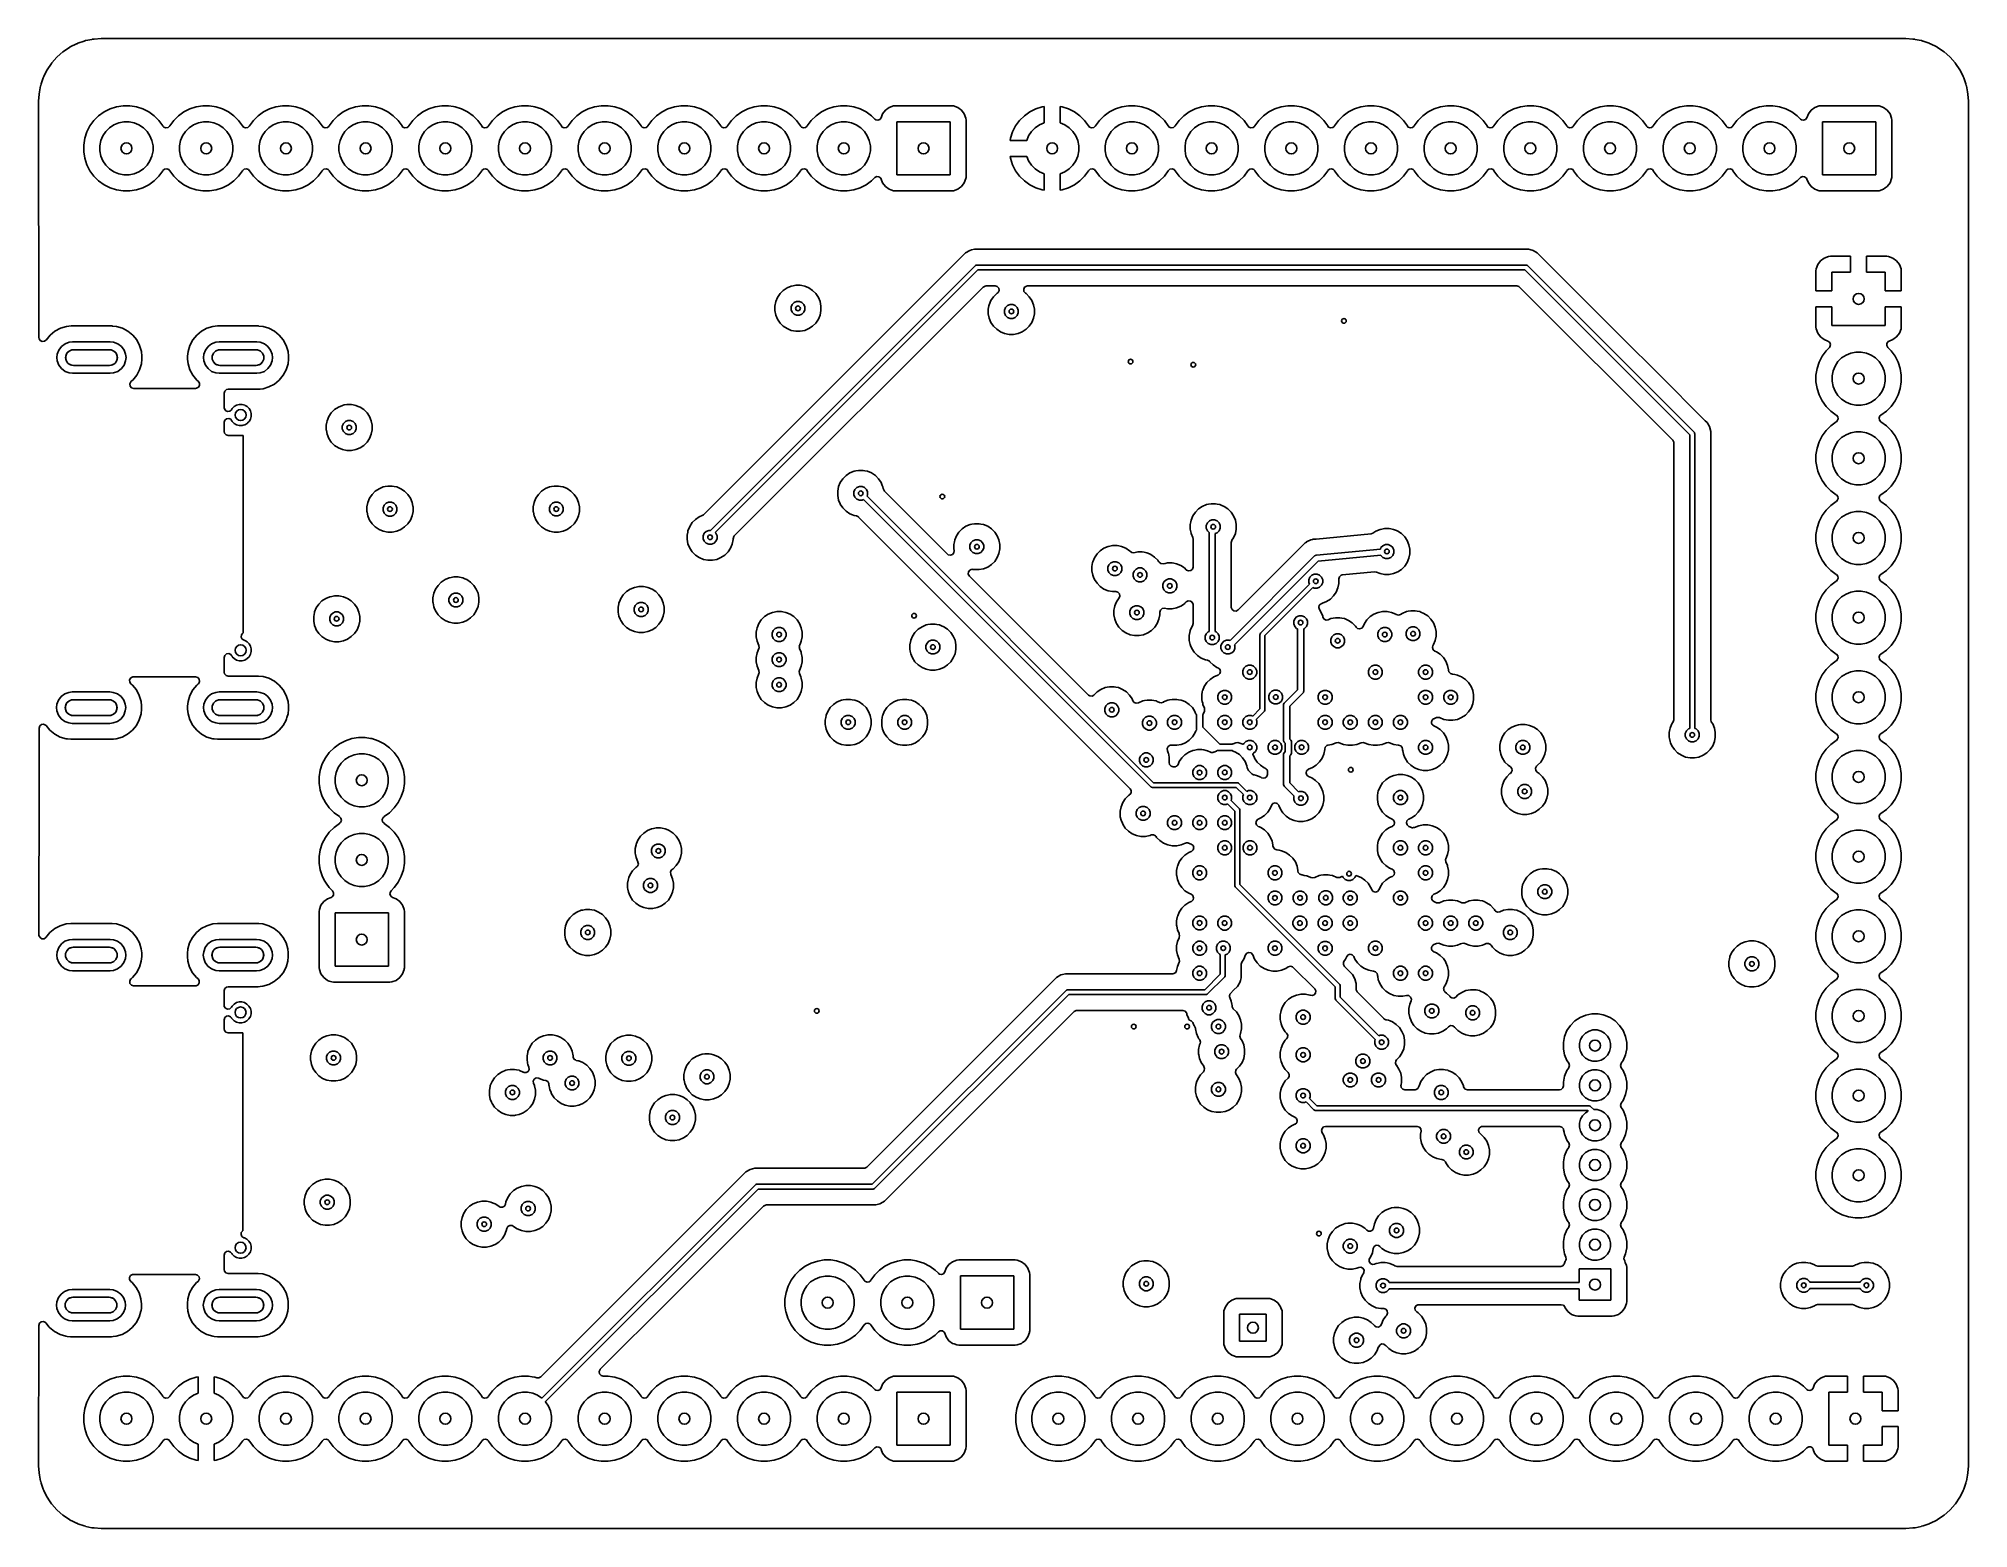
# Model space of a CAD drawing. Extents: x 2.09 to 4.51, y -4.8 to -2.93.
import ezdxf

# ---------------------------------------------------------------- set-up
doc = ezdxf.new("R2010")
doc.units = 0
doc.header["$MEASUREMENT"] = 0
doc.layers.add('BLACK', color=7, linetype='CONTINUOUS')

msp = doc.modelspace()

# ---------------------------------------------------------------- linework, layer by layer
at = {"layer": 'BLACK', "linetype": 'CONTINUOUS'}
for p, q in [((2.1099, -2.9559), (2.1172, -2.9496)), ((2.1172, -2.9496), (2.1177, -2.9492)), ((2.1177, -2.9492), (2.1257, -2.9438)), ((2.1257, -2.9438), (2.1263, -2.9435)), ((2.1263, -2.9435), (2.1342, -2.9396)), ((2.1342, -2.9396), (2.1344, -2.9395)), ((2.1344, -2.9395), (2.1353, -2.9391)), ((2.1353, -2.9391), (2.1358, -2.9389)), ((2.1358, -2.9389), (2.1436, -2.9363)), ((2.1436, -2.9363), (2.1438, -2.9362)), ((2.1438, -2.9362), (2.1454, -2.9357)), ((2.1454, -2.9357), (2.1458, -2.9356)), ((2.1458, -2.9356), (2.1536, -2.9341)), ((2.1536, -2.9341), (2.1538, -2.934)), ((2.1538, -2.934), (2.1559, -2.9337)), ((2.1559, -2.9337), (2.1562, -2.9337)), ((2.1562, -2.9337), (2.1652, -2.9331)), ((2.1652, -2.9331), (2.1655, -2.9331)), ((2.1655, -2.9331), (4.429, -2.9331)), ((4.429, -2.9331), (4.4293, -2.9331)), ((4.4293, -2.9331), (4.4382, -2.9337)), ((4.4382, -2.9337), (4.4386, -2.9337)), ((4.4386, -2.9337), (4.4407, -2.934)), ((4.4407, -2.934), (4.4409, -2.9341)), ((4.4409, -2.9341), (4.4486, -2.9356)), ((4.4486, -2.9356), (4.4491, -2.9357)), ((4.4491, -2.9357), (4.4507, -2.9362)), ((4.4507, -2.9362), (4.4509, -2.9363)), ((4.4509, -2.9363), (4.4587, -2.9389)), ((4.4587, -2.9389), (4.4592, -2.9391)), ((4.4592, -2.9391), (4.4601, -2.9395)), ((4.4601, -2.9395), (4.4602, -2.9396)), ((4.4602, -2.9396), (4.4682, -2.9435)), ((4.4682, -2.9435), (4.4688, -2.9438)), ((4.4688, -2.9438), (4.4768, -2.9492)), ((4.4768, -2.9492), (4.4773, -2.9496)), ((4.4773, -2.9496), (4.4846, -2.9559)), ((2.0931, -2.9807), (2.097, -2.9727)), ((2.097, -2.9727), (2.0974, -2.9722)), ((2.0974, -2.9722), (2.1027, -2.9642)), ((2.1027, -2.9642), (2.1031, -2.9636)), ((2.1031, -2.9636), (2.1095, -2.9564)), ((2.1095, -2.9564), (2.1099, -2.9559)), ((4.4846, -2.9559), (4.485, -2.9564)), ((4.485, -2.9564), (4.4914, -2.9636)), ((4.4914, -2.9636), (4.4918, -2.9642)), ((4.4918, -2.9642), (4.4971, -2.9722)), ((4.4971, -2.9722), (4.4975, -2.9727)), ((4.4975, -2.9727), (4.5014, -2.9807)), ((2.0873, -3.0023), (2.0876, -3.0003)), ((2.0876, -3), (2.0891, -2.9923)), ((2.0876, -3.0003), (2.0876, -3)), ((2.0891, -2.9923), (2.0893, -2.9919)), ((2.0893, -2.9919), (2.0897, -2.9902)), ((2.0897, -2.9902), (2.0898, -2.99)), ((2.0898, -2.99), (2.0924, -2.9822)), ((2.0924, -2.9822), (2.0926, -2.9817)), ((2.0926, -2.9817), (2.093, -2.9808)), ((2.093, -2.9808), (2.0931, -2.9807)), ((4.5014, -2.9807), (4.5014, -2.9808)), ((4.5014, -2.9808), (4.5019, -2.9817)), ((4.5019, -2.9817), (4.502, -2.9822)), ((4.502, -2.9822), (4.5047, -2.99)), ((4.5047, -2.99), (4.5048, -2.9902)), ((4.5048, -2.9902), (4.5052, -2.9919)), ((4.5052, -2.9919), (4.5053, -2.9923)), ((4.5053, -2.9923), (4.5069, -3)), ((4.5069, -3), (4.5069, -3.0003)), ((4.5069, -3.0003), (4.5072, -3.0023)), ((2.0866, -3.0116), (2.0872, -3.0027)), ((2.0866, -3.012), (2.0866, -3.0116)), ((2.0867, -3.0667), (2.0866, -3.012)), ((2.0872, -3.0027), (2.0873, -3.0023)), ((2.1688, -3.0251), (2.162, -3.0301)), ((2.1763, -3.0213), (2.1688, -3.0251)), ((2.1843, -3.0187), (2.1763, -3.0213)), ((2.1763, -3.0213), (2.1763, -3.0213)), ((2.1926, -3.0174), (2.1843, -3.0187)), ((2.1843, -3.0187), (2.1843, -3.0187)), ((2.2011, -3.0174), (2.1926, -3.0174)), ((2.207, -3.0183), (2.2011, -3.0174)), ((2.2094, -3.0187), (2.207, -3.0183)), ((2.2174, -3.0213), (2.2094, -3.0187)), ((2.2094, -3.0187), (2.2094, -3.0187)), ((2.2249, -3.0251), (2.2174, -3.0213)), ((2.2174, -3.0213), (2.2174, -3.0213)), ((2.2174, -3.0213), (2.2174, -3.0213)), ((2.2317, -3.0301), (2.2249, -3.0251)), ((2.2688, -3.0251), (2.262, -3.0301)), ((2.2763, -3.0213), (2.2688, -3.0251)), ((2.2843, -3.0187), (2.2763, -3.0213)), ((2.2763, -3.0213), (2.2763, -3.0213)), ((2.2926, -3.0174), (2.2843, -3.0187)), ((2.2843, -3.0187), (2.2843, -3.0187)), ((2.3011, -3.0174), (2.2926, -3.0174)), ((2.307, -3.0183), (2.3011, -3.0174)), ((2.3094, -3.0187), (2.307, -3.0183)), ((2.3174, -3.0213), (2.3094, -3.0187)), ((2.3094, -3.0187), (2.3094, -3.0187)), ((2.3249, -3.0251), (2.3174, -3.0213)), ((2.3174, -3.0213), (2.3174, -3.0213)), ((2.3174, -3.0213), (2.3174, -3.0213)), ((2.3317, -3.0301), (2.3249, -3.0251)), ((2.3688, -3.0251), (2.362, -3.0301)), ((2.3763, -3.0213), (2.3688, -3.0251)), ((2.3843, -3.0187), (2.3763, -3.0213)), ((2.3763, -3.0213), (2.3763, -3.0213)), ((2.3926, -3.0174), (2.3843, -3.0187)), ((2.3843, -3.0187), (2.3843, -3.0187)), ((2.4011, -3.0174), (2.3926, -3.0174)), ((2.407, -3.0183), (2.4011, -3.0174)), ((2.4094, -3.0187), (2.407, -3.0183)), ((2.4174, -3.0213), (2.4094, -3.0187)), ((2.4094, -3.0187), (2.4094, -3.0187)), ((2.4249, -3.0251), (2.4174, -3.0213)), ((2.4174, -3.0213), (2.4174, -3.0213)), ((2.4174, -3.0213), (2.4174, -3.0213)), ((2.4317, -3.0301), (2.4249, -3.0251)), ((2.4688, -3.0251), (2.462, -3.0301)), ((2.4763, -3.0213), (2.4688, -3.0251)), ((2.4843, -3.0187), (2.4763, -3.0213)), ((2.4763, -3.0213), (2.4763, -3.0213)), ((2.4926, -3.0174), (2.4843, -3.0187)), ((2.4843, -3.0187), (2.4843, -3.0187)), ((2.5011, -3.0174), (2.4926, -3.0174)), ((2.507, -3.0183), (2.5011, -3.0174)), ((2.5094, -3.0187), (2.507, -3.0183)), ((2.5174, -3.0213), (2.5094, -3.0187)), ((2.5094, -3.0187), (2.5094, -3.0187)), ((2.5249, -3.0251), (2.5174, -3.0213)), ((2.5174, -3.0213), (2.5174, -3.0213)), ((2.5174, -3.0213), (2.5174, -3.0213)), ((2.5317, -3.0301), (2.5249, -3.0251)), ((2.5688, -3.0251), (2.562, -3.0301)), ((2.5763, -3.0213), (2.5688, -3.0251)), ((2.5843, -3.0187), (2.5763, -3.0213)), ((2.5763, -3.0213), (2.5763, -3.0213)), ((2.5926, -3.0174), (2.5843, -3.0187)), ((2.5843, -3.0187), (2.5843, -3.0187)), ((2.6011, -3.0174), (2.5926, -3.0174)), ((2.607, -3.0183), (2.6011, -3.0174)), ((2.6094, -3.0187), (2.607, -3.0183)), ((2.6174, -3.0213), (2.6094, -3.0187)), ((2.6094, -3.0187), (2.6094, -3.0187)), ((2.6249, -3.0251), (2.6174, -3.0213)), ((2.6174, -3.0213), (2.6174, -3.0213)), ((2.6174, -3.0213), (2.6174, -3.0213)), ((2.6317, -3.0301), (2.6249, -3.0251)), ((2.6688, -3.0251), (2.662, -3.0301)), ((2.6763, -3.0213), (2.6688, -3.0251)), ((2.6843, -3.0187), (2.6763, -3.0213)), ((2.6763, -3.0213), (2.6763, -3.0213)), ((2.6926, -3.0174), (2.6843, -3.0187)), ((2.6843, -3.0187), (2.6843, -3.0187)), ((2.7011, -3.0174), (2.6926, -3.0174)), ((2.707, -3.0183), (2.7011, -3.0174)), ((2.7094, -3.0187), (2.707, -3.0183)), ((2.7174, -3.0213), (2.7094, -3.0187)), ((2.7094, -3.0187), (2.7094, -3.0187)), ((2.7249, -3.0251), (2.7174, -3.0213)), ((2.7174, -3.0213), (2.7174, -3.0213)), ((2.7174, -3.0213), (2.7174, -3.0213)), ((2.7317, -3.0301), (2.7249, -3.0251)), ((2.7688, -3.0251), (2.762, -3.0301)), ((2.7763, -3.0213), (2.7688, -3.0251)), ((2.7843, -3.0187), (2.7763, -3.0213)), ((2.7763, -3.0213), (2.7763, -3.0213)), ((2.7926, -3.0174), (2.7843, -3.0187)), ((2.7843, -3.0187), (2.7843, -3.0187)), ((2.8011, -3.0174), (2.7926, -3.0174)), ((2.807, -3.0183), (2.8011, -3.0174)), ((2.8094, -3.0187), (2.807, -3.0183)), ((2.8174, -3.0213), (2.8094, -3.0187)), ((2.8094, -3.0187), (2.8094, -3.0187)), ((2.8249, -3.0251), (2.8174, -3.0213)), ((2.8174, -3.0213), (2.8174, -3.0213)), ((2.8174, -3.0213), (2.8174, -3.0213)), ((2.8317, -3.0301), (2.8249, -3.0251)), ((2.8688, -3.0251), (2.862, -3.0301)), ((2.8763, -3.0213), (2.8688, -3.0251)), ((2.8843, -3.0187), (2.8763, -3.0213)), ((2.8763, -3.0213), (2.8763, -3.0213)), ((2.8926, -3.0174), (2.8843, -3.0187)), ((2.8843, -3.0187), (2.8843, -3.0187)), ((2.9011, -3.0174), (2.8926, -3.0174)), ((2.907, -3.0183), (2.9011, -3.0174)), ((2.9094, -3.0187), (2.907, -3.0183)), ((2.9174, -3.0213), (2.9094, -3.0187)), ((2.9094, -3.0187), (2.9094, -3.0187)), ((2.9249, -3.0251), (2.9174, -3.0213)), ((2.9174, -3.0213), (2.9174, -3.0213)), ((2.9174, -3.0213), (2.9174, -3.0213)), ((2.9317, -3.0301), (2.9249, -3.0251)), ((2.9688, -3.0251), (2.962, -3.0301)), ((2.9763, -3.0213), (2.9688, -3.0251)), ((2.9843, -3.0187), (2.9763, -3.0213)), ((2.9763, -3.0213), (2.9763, -3.0213)), ((2.9926, -3.0174), (2.9843, -3.0187)), ((2.9843, -3.0187), (2.9843, -3.0187)), ((3.0011, -3.0174), (2.9926, -3.0174)), ((3.007, -3.0183), (3.0011, -3.0174)), ((3.0094, -3.0187), (3.007, -3.0183)), ((3.0174, -3.0213), (3.0094, -3.0187)), ((3.0094, -3.0187), (3.0094, -3.0187)), ((3.0249, -3.0251), (3.0174, -3.0213)), ((3.0174, -3.0213), (3.0174, -3.0213)), ((3.0174, -3.0213), (3.0174, -3.0213)), ((3.0317, -3.0301), (3.0249, -3.0251)), ((3.0688, -3.0251), (3.062, -3.0301)), ((3.0763, -3.0213), (3.0688, -3.0251)), ((3.0843, -3.0187), (3.0763, -3.0213)), ((3.0763, -3.0213), (3.0763, -3.0213)), ((3.0926, -3.0174), (3.0843, -3.0187)), ((3.0843, -3.0187), (3.0843, -3.0187)), ((3.1011, -3.0174), (3.0926, -3.0174)), ((3.107, -3.0183), (3.1011, -3.0174)), ((3.1094, -3.0187), (3.107, -3.0183)), ((3.1174, -3.0213), (3.1094, -3.0187)), ((3.1094, -3.0187), (3.1094, -3.0187)), ((3.1249, -3.0251), (3.1174, -3.0213)), ((3.1174, -3.0213), (3.1174, -3.0213)), ((3.1174, -3.0213), (3.1174, -3.0213)), ((3.1317, -3.0301), (3.1249, -3.0251)), ((3.1491, -3.0231), (3.1456, -3.0277)), ((3.1537, -3.0197), (3.1491, -3.0231)), ((3.1591, -3.0176), (3.1537, -3.0197)), ((3.1537, -3.0197), (3.1537, -3.0197)), ((3.1615, -3.0174), (3.1591, -3.0176)), ((3.1591, -3.0176), (3.1591, -3.0176)), ((3.2322, -3.0174), (3.1615, -3.0174)), ((3.1615, -3.0174), (3.1615, -3.0174)), ((3.2346, -3.0176), (3.2322, -3.0174)), ((3.2322, -3.0174), (3.2322, -3.0174)), ((3.24, -3.0197), (3.2346, -3.0176)), ((3.2346, -3.0176), (3.2346, -3.0176)), ((3.24, -3.0197), (3.24, -3.0197)), ((3.2446, -3.0231), (3.24, -3.0197)), ((3.2481, -3.0277), (3.2446, -3.0231)), ((3.3302, -3.0251), (3.3234, -3.0301)), ((3.3377, -3.0213), (3.3302, -3.0251)), ((3.3457, -3.0187), (3.3377, -3.0213)), ((3.3377, -3.0213), (3.3377, -3.0213)), ((3.3483, -3.0183), (3.3457, -3.0187)), ((3.3483, -3.039), (3.3483, -3.0183)), ((3.3708, -3.0187), (3.3683, -3.0183)), ((3.3683, -3.0183), (3.3683, -3.039)), ((3.3788, -3.0213), (3.3708, -3.0187)), ((3.3863, -3.0251), (3.3788, -3.0213)), ((3.3788, -3.0213), (3.3788, -3.0213)), ((3.3931, -3.0301), (3.3863, -3.0251)), ((3.4302, -3.0251), (3.4234, -3.0301)), ((3.4377, -3.0213), (3.4302, -3.0251)), ((3.4457, -3.0187), (3.4377, -3.0213)), ((3.4377, -3.0213), (3.4377, -3.0213)), ((3.4541, -3.0174), (3.4457, -3.0187)), ((3.4457, -3.0187), (3.4457, -3.0187)), ((3.4625, -3.0174), (3.4541, -3.0174)), ((3.4684, -3.0183), (3.4625, -3.0174)), ((3.4708, -3.0187), (3.4684, -3.0183)), ((3.4788, -3.0213), (3.4708, -3.0187)), ((3.4708, -3.0187), (3.4708, -3.0187)), ((3.4863, -3.0251), (3.4788, -3.0213)), ((3.4788, -3.0213), (3.4788, -3.0213)), ((3.4788, -3.0213), (3.4788, -3.0213)), ((3.4931, -3.0301), (3.4863, -3.0251)), ((3.5302, -3.0251), (3.5234, -3.0301)), ((3.5377, -3.0213), (3.5302, -3.0251)), ((3.5457, -3.0187), (3.5377, -3.0213)), ((3.5377, -3.0213), (3.5377, -3.0213)), ((3.5541, -3.0174), (3.5457, -3.0187)), ((3.5457, -3.0187), (3.5457, -3.0187)), ((3.5625, -3.0174), (3.5541, -3.0174)), ((3.5684, -3.0183), (3.5625, -3.0174)), ((3.5708, -3.0187), (3.5684, -3.0183)), ((3.5788, -3.0213), (3.5708, -3.0187)), ((3.5708, -3.0187), (3.5708, -3.0187)), ((3.5863, -3.0251), (3.5788, -3.0213)), ((3.5788, -3.0213), (3.5788, -3.0213)), ((3.5788, -3.0213), (3.5788, -3.0213)), ((3.5931, -3.0301), (3.5863, -3.0251)), ((3.6302, -3.0251), (3.6234, -3.0301)), ((3.6377, -3.0213), (3.6302, -3.0251)), ((3.6457, -3.0187), (3.6377, -3.0213)), ((3.6377, -3.0213), (3.6377, -3.0213)), ((3.6541, -3.0174), (3.6457, -3.0187)), ((3.6457, -3.0187), (3.6457, -3.0187)), ((3.6625, -3.0174), (3.6541, -3.0174)), ((3.6684, -3.0183), (3.6625, -3.0174)), ((3.6708, -3.0187), (3.6684, -3.0183)), ((3.6788, -3.0213), (3.6708, -3.0187)), ((3.6708, -3.0187), (3.6708, -3.0187)), ((3.6863, -3.0251), (3.6788, -3.0213)), ((3.6788, -3.0213), (3.6788, -3.0213)), ((3.6788, -3.0213), (3.6788, -3.0213)), ((3.6931, -3.0301), (3.6863, -3.0251)), ((3.7302, -3.0251), (3.7234, -3.0301)), ((3.7377, -3.0213), (3.7302, -3.0251)), ((3.7457, -3.0187), (3.7377, -3.0213)), ((3.7377, -3.0213), (3.7377, -3.0213)), ((3.7541, -3.0174), (3.7457, -3.0187)), ((3.7457, -3.0187), (3.7457, -3.0187)), ((3.7625, -3.0174), (3.7541, -3.0174)), ((3.7684, -3.0183), (3.7625, -3.0174)), ((3.7708, -3.0187), (3.7684, -3.0183)), ((3.7788, -3.0213), (3.7708, -3.0187)), ((3.7708, -3.0187), (3.7708, -3.0187)), ((3.7863, -3.0251), (3.7788, -3.0213)), ((3.7788, -3.0213), (3.7788, -3.0213)), ((3.7788, -3.0213), (3.7788, -3.0213)), ((3.7931, -3.0301), (3.7863, -3.0251)), ((3.8302, -3.0251), (3.8234, -3.0301)), ((3.8377, -3.0213), (3.8302, -3.0251)), ((3.8457, -3.0187), (3.8377, -3.0213)), ((3.8377, -3.0213), (3.8377, -3.0213)), ((3.8541, -3.0174), (3.8457, -3.0187)), ((3.8457, -3.0187), (3.8457, -3.0187)), ((3.8625, -3.0174), (3.8541, -3.0174)), ((3.8684, -3.0183), (3.8625, -3.0174)), ((3.8708, -3.0187), (3.8684, -3.0183)), ((3.8788, -3.0213), (3.8708, -3.0187)), ((3.8708, -3.0187), (3.8708, -3.0187)), ((3.8863, -3.0251), (3.8788, -3.0213)), ((3.8788, -3.0213), (3.8788, -3.0213)), ((3.8788, -3.0213), (3.8788, -3.0213)), ((3.8931, -3.0301), (3.8863, -3.0251)), ((3.9302, -3.0251), (3.9234, -3.0301)), ((3.9377, -3.0213), (3.9302, -3.0251)), ((3.9457, -3.0187), (3.9377, -3.0213)), ((3.9377, -3.0213), (3.9377, -3.0213)), ((3.9541, -3.0174), (3.9457, -3.0187)), ((3.9457, -3.0187), (3.9457, -3.0187)), ((3.9625, -3.0174), (3.9541, -3.0174)), ((3.9684, -3.0183), (3.9625, -3.0174)), ((3.9708, -3.0187), (3.9684, -3.0183)), ((3.9788, -3.0213), (3.9708, -3.0187)), ((3.9708, -3.0187), (3.9708, -3.0187)), ((3.9863, -3.0251), (3.9788, -3.0213)), ((3.9788, -3.0213), (3.9788, -3.0213)), ((3.9788, -3.0213), (3.9788, -3.0213)), ((3.9931, -3.0301), (3.9863, -3.0251)), ((4.0302, -3.0251), (4.0234, -3.0301)), ((4.0377, -3.0213), (4.0302, -3.0251)), ((4.0457, -3.0187), (4.0377, -3.0213)), ((4.0377, -3.0213), (4.0377, -3.0213)), ((4.0541, -3.0174), (4.0457, -3.0187)), ((4.0457, -3.0187), (4.0457, -3.0187)), ((4.0625, -3.0174), (4.0541, -3.0174)), ((4.0684, -3.0183), (4.0625, -3.0174)), ((4.0708, -3.0187), (4.0684, -3.0183)), ((4.0788, -3.0213), (4.0708, -3.0187)), ((4.0708, -3.0187), (4.0708, -3.0187)), ((4.0863, -3.0251), (4.0788, -3.0213)), ((4.0788, -3.0213), (4.0788, -3.0213)), ((4.0788, -3.0213), (4.0788, -3.0213)), ((4.0931, -3.0301), (4.0863, -3.0251)), ((4.1302, -3.0251), (4.1234, -3.0301)), ((4.1377, -3.0213), (4.1302, -3.0251)), ((4.1457, -3.0187), (4.1377, -3.0213)), ((4.1377, -3.0213), (4.1377, -3.0213)), ((4.1541, -3.0174), (4.1457, -3.0187)), ((4.1457, -3.0187), (4.1457, -3.0187)), ((4.1625, -3.0174), (4.1541, -3.0174)), ((4.1684, -3.0183), (4.1625, -3.0174)), ((4.1708, -3.0187), (4.1684, -3.0183)), ((4.1788, -3.0213), (4.1708, -3.0187)), ((4.1708, -3.0187), (4.1708, -3.0187)), ((4.1863, -3.0251), (4.1788, -3.0213)), ((4.1788, -3.0213), (4.1788, -3.0213)), ((4.1788, -3.0213), (4.1788, -3.0213)), ((4.1931, -3.0301), (4.1863, -3.0251)), ((4.2302, -3.0251), (4.2234, -3.0301)), ((4.2377, -3.0213), (4.2302, -3.0251)), ((4.2457, -3.0187), (4.2377, -3.0213)), ((4.2377, -3.0213), (4.2377, -3.0213)), ((4.2541, -3.0174), (4.2457, -3.0187)), ((4.2457, -3.0187), (4.2457, -3.0187)), ((4.2625, -3.0174), (4.2541, -3.0174)), ((4.2684, -3.0183), (4.2625, -3.0174)), ((4.2708, -3.0187), (4.2684, -3.0183)), ((4.2788, -3.0213), (4.2708, -3.0187)), ((4.2708, -3.0187), (4.2708, -3.0187)), ((4.2863, -3.0251), (4.2788, -3.0213)), ((4.2788, -3.0213), (4.2788, -3.0213)), ((4.2788, -3.0213), (4.2788, -3.0213)), ((4.2931, -3.0301), (4.2863, -3.0251)), ((4.3105, -3.0231), (4.3071, -3.0277)), ((4.3151, -3.0197), (4.3105, -3.0231)), ((4.3205, -3.0176), (4.3151, -3.0197)), ((4.3151, -3.0197), (4.3151, -3.0197)), ((4.3229, -3.0174), (4.3205, -3.0176)), ((4.3205, -3.0176), (4.3205, -3.0176)), ((4.3936, -3.0174), (4.3229, -3.0174)), ((4.3229, -3.0174), (4.3229, -3.0174)), ((4.396, -3.0176), (4.3936, -3.0174)), ((4.3936, -3.0174), (4.3936, -3.0174)), ((4.4014, -3.0197), (4.396, -3.0176)), ((4.396, -3.0176), (4.396, -3.0176)), ((4.4014, -3.0197), (4.4014, -3.0197)), ((4.406, -3.0231), (4.4014, -3.0197)), ((4.4095, -3.0277), (4.406, -3.0231)), ((4.5072, -3.0023), (4.5073, -3.0027)), ((4.5073, -3.0027), (4.5078, -3.0116)), ((4.5078, -3.0116), (4.5079, -3.012)), ((4.5079, -3.012), (4.5079, -4.7242)), ((2.1473, -3.0503), (2.1447, -3.0583)), ((2.1511, -3.0428), (2.1473, -3.0503)), ((2.1473, -3.0503), (2.1473, -3.0503)), ((2.1561, -3.036), (2.1511, -3.0428)), ((2.162, -3.0301), (2.1561, -3.036)), ((2.1561, -3.036), (2.1561, -3.036)), ((2.162, -3.0301), (2.162, -3.0301)), ((2.1673, -3.0551), (2.171, -3.0496)), ((2.171, -3.0496), (2.1756, -3.045)), ((2.1756, -3.045), (2.1811, -3.0414)), ((2.1811, -3.0414), (2.1871, -3.0388)), ((2.1871, -3.0388), (2.1936, -3.0376)), ((2.1936, -3.0376), (2.2001, -3.0376)), ((2.2001, -3.0376), (2.2066, -3.0388)), ((2.2066, -3.0388), (2.2126, -3.0414)), ((2.2126, -3.0414), (2.2181, -3.045)), ((2.2181, -3.045), (2.2227, -3.0496)), ((2.2227, -3.0496), (2.2264, -3.0551)), ((2.2376, -3.036), (2.2317, -3.0301)), ((2.2317, -3.0301), (2.2317, -3.0301)), ((2.2317, -3.0301), (2.2317, -3.0301)), ((2.2426, -3.0428), (2.2376, -3.036)), ((2.2376, -3.036), (2.2376, -3.036)), ((2.2376, -3.036), (2.2376, -3.036)), ((2.2426, -3.0429), (2.2426, -3.0428)), ((2.2426, -3.0428), (2.2426, -3.0428)), ((2.2427, -3.0429), (2.2426, -3.0429)), ((2.2427, -3.043), (2.2427, -3.0429)), ((2.2437, -3.0441), (2.2427, -3.043)), ((2.2427, -3.043), (2.2427, -3.043)), ((2.2462, -3.0452), (2.2437, -3.0441)), ((2.249, -3.0448), (2.2462, -3.0452)), ((2.251, -3.043), (2.249, -3.0448)), ((2.2511, -3.0429), (2.251, -3.043)), ((2.251, -3.043), (2.251, -3.043)), ((2.2561, -3.036), (2.2511, -3.0428)), ((2.2511, -3.0428), (2.2511, -3.0429)), ((2.2511, -3.0429), (2.2511, -3.0429)), ((2.262, -3.0301), (2.2561, -3.036)), ((2.2561, -3.036), (2.2561, -3.036)), ((2.262, -3.0301), (2.262, -3.0301)), ((2.2673, -3.0551), (2.271, -3.0496)), ((2.271, -3.0496), (2.2756, -3.045)), ((2.2756, -3.045), (2.2811, -3.0414)), ((2.2811, -3.0414), (2.2871, -3.0388)), ((2.2871, -3.0388), (2.2936, -3.0376)), ((2.2936, -3.0376), (2.3001, -3.0376)), ((2.3001, -3.0376), (2.3066, -3.0388)), ((2.3066, -3.0388), (2.3126, -3.0414)), ((2.3126, -3.0414), (2.3181, -3.045)), ((2.3181, -3.045), (2.3227, -3.0496)), ((2.3227, -3.0496), (2.3264, -3.0551)), ((2.3376, -3.036), (2.3317, -3.0301)), ((2.3317, -3.0301), (2.3317, -3.0301)), ((2.3317, -3.0301), (2.3317, -3.0301)), ((2.3426, -3.0428), (2.3376, -3.036)), ((2.3376, -3.036), (2.3376, -3.036)), ((2.3376, -3.036), (2.3376, -3.036)), ((2.3426, -3.0429), (2.3426, -3.0428)), ((2.3426, -3.0428), (2.3426, -3.0428)), ((2.3427, -3.0429), (2.3426, -3.0429)), ((2.3427, -3.043), (2.3427, -3.0429)), ((2.3437, -3.0441), (2.3427, -3.043)), ((2.3427, -3.043), (2.3427, -3.043)), ((2.3462, -3.0452), (2.3437, -3.0441)), ((2.349, -3.0448), (2.3462, -3.0452)), ((2.351, -3.043), (2.349, -3.0448)), ((2.3511, -3.0429), (2.351, -3.043)), ((2.351, -3.043), (2.351, -3.043)), ((2.3561, -3.036), (2.3511, -3.0428)), ((2.3511, -3.0428), (2.3511, -3.0429)), ((2.3511, -3.0429), (2.3511, -3.0429)), ((2.362, -3.0301), (2.3561, -3.036)), ((2.3561, -3.036), (2.3561, -3.036)), ((2.362, -3.0301), (2.362, -3.0301)), ((2.3673, -3.0551), (2.371, -3.0496)), ((2.371, -3.0496), (2.3756, -3.045)), ((2.3756, -3.045), (2.3811, -3.0414)), ((2.3811, -3.0414), (2.3871, -3.0388)), ((2.3871, -3.0388), (2.3936, -3.0376)), ((2.3936, -3.0376), (2.4001, -3.0376)), ((2.4001, -3.0376), (2.4066, -3.0388)), ((2.4066, -3.0388), (2.4126, -3.0414)), ((2.4126, -3.0414), (2.4181, -3.045)), ((2.4181, -3.045), (2.4227, -3.0496)), ((2.4227, -3.0496), (2.4264, -3.0551)), ((2.4376, -3.036), (2.4317, -3.0301)), ((2.4317, -3.0301), (2.4317, -3.0301)), ((2.4317, -3.0301), (2.4317, -3.0301)), ((2.4426, -3.0428), (2.4376, -3.036)), ((2.4376, -3.036), (2.4376, -3.036)), ((2.4376, -3.036), (2.4376, -3.036)), ((2.4426, -3.0429), (2.4426, -3.0428)), ((2.4426, -3.0428), (2.4426, -3.0428)), ((2.4427, -3.0429), (2.4426, -3.0429)), ((2.4427, -3.043), (2.4427, -3.0429)), ((2.4437, -3.0441), (2.4427, -3.043)), ((2.4427, -3.043), (2.4427, -3.043)), ((2.4462, -3.0452), (2.4437, -3.0441)), ((2.449, -3.0448), (2.4462, -3.0452)), ((2.451, -3.043), (2.449, -3.0448)), ((2.4511, -3.0429), (2.451, -3.043)), ((2.451, -3.043), (2.451, -3.043)), ((2.4561, -3.036), (2.4511, -3.0428)), ((2.4511, -3.0428), (2.4511, -3.0429)), ((2.4511, -3.0429), (2.4511, -3.0429)), ((2.462, -3.0301), (2.4561, -3.036)), ((2.4561, -3.036), (2.4561, -3.036)), ((2.462, -3.0301), (2.462, -3.0301)), ((2.4673, -3.0551), (2.471, -3.0496)), ((2.471, -3.0496), (2.4756, -3.045)), ((2.4756, -3.045), (2.4811, -3.0414)), ((2.4811, -3.0414), (2.4871, -3.0388)), ((2.4871, -3.0388), (2.4936, -3.0376)), ((2.4936, -3.0376), (2.5001, -3.0376)), ((2.5001, -3.0376), (2.5066, -3.0388)), ((2.5066, -3.0388), (2.5126, -3.0414)), ((2.5126, -3.0414), (2.5181, -3.045)), ((2.5181, -3.045), (2.5227, -3.0496)), ((2.5227, -3.0496), (2.5264, -3.0551)), ((2.5376, -3.036), (2.5317, -3.0301)), ((2.5317, -3.0301), (2.5317, -3.0301)), ((2.5317, -3.0301), (2.5317, -3.0301)), ((2.5426, -3.0428), (2.5376, -3.036)), ((2.5376, -3.036), (2.5376, -3.036)), ((2.5376, -3.036), (2.5376, -3.036)), ((2.5426, -3.0429), (2.5426, -3.0428)), ((2.5426, -3.0428), (2.5426, -3.0428)), ((2.5427, -3.0429), (2.5426, -3.0429)), ((2.5427, -3.043), (2.5427, -3.0429)), ((2.5437, -3.0441), (2.5427, -3.043)), ((2.5427, -3.043), (2.5427, -3.043)), ((2.5462, -3.0452), (2.5437, -3.0441)), ((2.549, -3.0448), (2.5462, -3.0452)), ((2.551, -3.043), (2.549, -3.0448)), ((2.5511, -3.0429), (2.551, -3.043)), ((2.551, -3.043), (2.551, -3.043)), ((2.5561, -3.036), (2.5511, -3.0428)), ((2.5511, -3.0428), (2.5511, -3.0429)), ((2.5511, -3.0429), (2.5511, -3.0429)), ((2.562, -3.0301), (2.5561, -3.036)), ((2.5561, -3.036), (2.5561, -3.036)), ((2.562, -3.0301), (2.562, -3.0301)), ((2.5673, -3.0551), (2.571, -3.0496)), ((2.571, -3.0496), (2.5756, -3.045)), ((2.5756, -3.045), (2.5811, -3.0414)), ((2.5811, -3.0414), (2.5871, -3.0388)), ((2.5871, -3.0388), (2.5936, -3.0376)), ((2.5936, -3.0376), (2.6001, -3.0376)), ((2.6001, -3.0376), (2.6066, -3.0388)), ((2.6066, -3.0388), (2.6126, -3.0414)), ((2.6126, -3.0414), (2.6181, -3.045)), ((2.6181, -3.045), (2.6227, -3.0496)), ((2.6227, -3.0496), (2.6264, -3.0551)), ((2.6376, -3.036), (2.6317, -3.0301)), ((2.6317, -3.0301), (2.6317, -3.0301)), ((2.6317, -3.0301), (2.6317, -3.0301)), ((2.6426, -3.0428), (2.6376, -3.036)), ((2.6376, -3.036), (2.6376, -3.036)), ((2.6376, -3.036), (2.6376, -3.036)), ((2.6426, -3.0429), (2.6426, -3.0428)), ((2.6426, -3.0428), (2.6426, -3.0428)), ((2.6427, -3.0429), (2.6426, -3.0429)), ((2.6427, -3.043), (2.6427, -3.0429)), ((2.6437, -3.0441), (2.6427, -3.043)), ((2.6427, -3.043), (2.6427, -3.043)), ((2.6462, -3.0452), (2.6437, -3.0441)), ((2.649, -3.0448), (2.6462, -3.0452)), ((2.651, -3.043), (2.649, -3.0448)), ((2.6511, -3.0429), (2.651, -3.043)), ((2.651, -3.043), (2.651, -3.043)), ((2.6561, -3.036), (2.6511, -3.0428)), ((2.6511, -3.0428), (2.6511, -3.0429)), ((2.6511, -3.0429), (2.6511, -3.0429)), ((2.662, -3.0301), (2.6561, -3.036)), ((2.6561, -3.036), (2.6561, -3.036)), ((2.662, -3.0301), (2.662, -3.0301)), ((2.6673, -3.0551), (2.671, -3.0496)), ((2.671, -3.0496), (2.6756, -3.045)), ((2.6756, -3.045), (2.6811, -3.0414)), ((2.6811, -3.0414), (2.6871, -3.0388)), ((2.6871, -3.0388), (2.6936, -3.0376)), ((2.6936, -3.0376), (2.7001, -3.0376)), ((2.7001, -3.0376), (2.7066, -3.0388)), ((2.7066, -3.0388), (2.7126, -3.0414)), ((2.7126, -3.0414), (2.7181, -3.045)), ((2.7181, -3.045), (2.7227, -3.0496)), ((2.7227, -3.0496), (2.7264, -3.0551)), ((2.7376, -3.036), (2.7317, -3.0301)), ((2.7317, -3.0301), (2.7317, -3.0301)), ((2.7317, -3.0301), (2.7317, -3.0301)), ((2.7426, -3.0428), (2.7376, -3.036)), ((2.7376, -3.036), (2.7376, -3.036)), ((2.7376, -3.036), (2.7376, -3.036)), ((2.7426, -3.0429), (2.7426, -3.0428)), ((2.7426, -3.0428), (2.7426, -3.0428)), ((2.7427, -3.0429), (2.7426, -3.0429)), ((2.7427, -3.043), (2.7427, -3.0429)), ((2.7437, -3.0441), (2.7427, -3.043)), ((2.7427, -3.043), (2.7427, -3.043)), ((2.7462, -3.0452), (2.7437, -3.0441)), ((2.749, -3.0448), (2.7462, -3.0452)), ((2.751, -3.043), (2.749, -3.0448)), ((2.7511, -3.0429), (2.751, -3.043)), ((2.751, -3.043), (2.751, -3.043)), ((2.7561, -3.036), (2.7511, -3.0428)), ((2.7511, -3.0428), (2.7511, -3.0429)), ((2.7511, -3.0429), (2.7511, -3.0429)), ((2.762, -3.0301), (2.7561, -3.036)), ((2.7561, -3.036), (2.7561, -3.036)), ((2.762, -3.0301), (2.762, -3.0301)), ((2.7673, -3.0551), (2.771, -3.0496)), ((2.771, -3.0496), (2.7756, -3.045)), ((2.7756, -3.045), (2.7811, -3.0414)), ((2.7811, -3.0414), (2.7871, -3.0388)), ((2.7871, -3.0388), (2.7936, -3.0376)), ((2.7936, -3.0376), (2.8001, -3.0376)), ((2.8001, -3.0376), (2.8066, -3.0388)), ((2.8066, -3.0388), (2.8126, -3.0414)), ((2.8126, -3.0414), (2.8181, -3.045)), ((2.8181, -3.045), (2.8227, -3.0496)), ((2.8227, -3.0496), (2.8264, -3.0551)), ((2.8376, -3.036), (2.8317, -3.0301)), ((2.8317, -3.0301), (2.8317, -3.0301)), ((2.8317, -3.0301), (2.8317, -3.0301)), ((2.8426, -3.0428), (2.8376, -3.036)), ((2.8376, -3.036), (2.8376, -3.036)), ((2.8376, -3.036), (2.8376, -3.036)), ((2.8426, -3.0429), (2.8426, -3.0428)), ((2.8426, -3.0428), (2.8426, -3.0428)), ((2.8427, -3.0429), (2.8426, -3.0429)), ((2.8427, -3.043), (2.8427, -3.0429)), ((2.8437, -3.0441), (2.8427, -3.043)), ((2.8427, -3.043), (2.8427, -3.043)), ((2.8462, -3.0452), (2.8437, -3.0441)), ((2.849, -3.0448), (2.8462, -3.0452)), ((2.851, -3.043), (2.849, -3.0448)), ((2.8511, -3.0429), (2.851, -3.043)), ((2.851, -3.043), (2.851, -3.043)), ((2.8561, -3.036), (2.8511, -3.0428)), ((2.8511, -3.0428), (2.8511, -3.0429)), ((2.8511, -3.0429), (2.8511, -3.0429)), ((2.862, -3.0301), (2.8561, -3.036)), ((2.8561, -3.036), (2.8561, -3.036)), ((2.862, -3.0301), (2.862, -3.0301)), ((2.8673, -3.0551), (2.871, -3.0496)), ((2.871, -3.0496), (2.8756, -3.045)), ((2.8756, -3.045), (2.8811, -3.0414)), ((2.8811, -3.0414), (2.8871, -3.0388)), ((2.8871, -3.0388), (2.8936, -3.0376)), ((2.8936, -3.0376), (2.9001, -3.0376)), ((2.9001, -3.0376), (2.9066, -3.0388)), ((2.9066, -3.0388), (2.9126, -3.0414)), ((2.9126, -3.0414), (2.9181, -3.045)), ((2.9181, -3.045), (2.9227, -3.0496)), ((2.9227, -3.0496), (2.9264, -3.0551)), ((2.9376, -3.036), (2.9317, -3.0301)), ((2.9317, -3.0301), (2.9317, -3.0301)), ((2.9317, -3.0301), (2.9317, -3.0301)), ((2.9426, -3.0428), (2.9376, -3.036)), ((2.9376, -3.036), (2.9376, -3.036)), ((2.9376, -3.036), (2.9376, -3.036)), ((2.9426, -3.0429), (2.9426, -3.0428)), ((2.9426, -3.0428), (2.9426, -3.0428)), ((2.9427, -3.0429), (2.9426, -3.0429)), ((2.9427, -3.043), (2.9427, -3.0429)), ((2.9437, -3.0441), (2.9427, -3.043)), ((2.9427, -3.043), (2.9427, -3.043)), ((2.9462, -3.0452), (2.9437, -3.0441)), ((2.949, -3.0448), (2.9462, -3.0452)), ((2.951, -3.043), (2.949, -3.0448)), ((2.9511, -3.0429), (2.951, -3.043)), ((2.951, -3.043), (2.951, -3.043)), ((2.9561, -3.036), (2.9511, -3.0428)), ((2.9511, -3.0428), (2.9511, -3.0429)), ((2.9511, -3.0429), (2.9511, -3.0429)), ((2.962, -3.0301), (2.9561, -3.036)), ((2.9561, -3.036), (2.9561, -3.036)), ((2.962, -3.0301), (2.962, -3.0301)), ((2.9673, -3.0551), (2.971, -3.0496)), ((2.971, -3.0496), (2.9756, -3.045)), ((2.9756, -3.045), (2.9811, -3.0414)), ((2.9811, -3.0414), (2.9871, -3.0388)), ((2.9871, -3.0388), (2.9936, -3.0376)), ((2.9936, -3.0376), (3.0001, -3.0376)), ((3.0001, -3.0376), (3.0066, -3.0388)), ((3.0066, -3.0388), (3.0126, -3.0414)), ((3.0126, -3.0414), (3.0181, -3.045)), ((3.0181, -3.045), (3.0227, -3.0496)), ((3.0227, -3.0496), (3.0264, -3.0551)), ((3.0376, -3.036), (3.0317, -3.0301)), ((3.0317, -3.0301), (3.0317, -3.0301)), ((3.0317, -3.0301), (3.0317, -3.0301)), ((3.0426, -3.0428), (3.0376, -3.036)), ((3.0376, -3.036), (3.0376, -3.036)), ((3.0376, -3.036), (3.0376, -3.036)), ((3.0426, -3.0429), (3.0426, -3.0428)), ((3.0426, -3.0428), (3.0426, -3.0428)), ((3.0427, -3.0429), (3.0426, -3.0429)), ((3.0427, -3.043), (3.0427, -3.0429)), ((3.0437, -3.0441), (3.0427, -3.043)), ((3.0427, -3.043), (3.0427, -3.043)), ((3.0462, -3.0452), (3.0437, -3.0441)), ((3.049, -3.0448), (3.0462, -3.0452)), ((3.051, -3.043), (3.049, -3.0448)), ((3.0511, -3.0429), (3.051, -3.043)), ((3.051, -3.043), (3.051, -3.043)), ((3.0561, -3.036), (3.0511, -3.0428)), ((3.0511, -3.0428), (3.0511, -3.0429)), ((3.0511, -3.0429), (3.0511, -3.0429)), ((3.062, -3.0301), (3.0561, -3.036)), ((3.0561, -3.036), (3.0561, -3.036)), ((3.062, -3.0301), (3.062, -3.0301)), ((3.0673, -3.0551), (3.071, -3.0496)), ((3.071, -3.0496), (3.0756, -3.045)), ((3.0756, -3.045), (3.0811, -3.0414)), ((3.0811, -3.0414), (3.0871, -3.0388)), ((3.0871, -3.0388), (3.0936, -3.0376)), ((3.0936, -3.0376), (3.1001, -3.0376)), ((3.1001, -3.0376), (3.1066, -3.0388)), ((3.1066, -3.0388), (3.1126, -3.0414)), ((3.1126, -3.0414), (3.1181, -3.045)), ((3.1181, -3.045), (3.1227, -3.0496)), ((3.1227, -3.0496), (3.1264, -3.0551)), ((3.1357, -3.0341), (3.1317, -3.0301)), ((3.1317, -3.0301), (3.1317, -3.0301)), ((3.1317, -3.0301), (3.1317, -3.0301)), ((3.1369, -3.035), (3.1357, -3.0341)), ((3.1396, -3.0356), (3.1369, -3.035)), ((3.1422, -3.0346), (3.1396, -3.0356)), ((3.1439, -3.0324), (3.1422, -3.0346)), ((3.1456, -3.0277), (3.1439, -3.0324)), ((3.1456, -3.0277), (3.1456, -3.0277)), ((3.1634, -3.1043), (3.1634, -3.0374)), ((3.1634, -3.0374), (3.2303, -3.0374)), ((3.2303, -3.0374), (3.2303, -3.1043)), ((3.2501, -3.0331), (3.2481, -3.0277)), ((3.2481, -3.0277), (3.2481, -3.0277)), ((3.2503, -3.0355), (3.2501, -3.0331)), ((3.2501, -3.0331), (3.2501, -3.0331)), ((3.2503, -3.0609), (3.2503, -3.0355)), ((3.2503, -3.0355), (3.2503, -3.0355)), ((3.3087, -3.0503), (3.3061, -3.0583)), ((3.3125, -3.0428), (3.3087, -3.0503)), ((3.3087, -3.0503), (3.3087, -3.0503)), ((3.3175, -3.036), (3.3125, -3.0428)), ((3.3234, -3.0301), (3.3175, -3.036)), ((3.3288, -3.0551), (3.3324, -3.0496)), ((3.3324, -3.0496), (3.337, -3.045)), ((3.337, -3.045), (3.3425, -3.0414)), ((3.3425, -3.0414), (3.3483, -3.039)), ((3.3683, -3.039), (3.374, -3.0414)), ((3.374, -3.0414), (3.3795, -3.045)), ((3.3795, -3.045), (3.3841, -3.0496)), ((3.3841, -3.0496), (3.3878, -3.0551)), ((3.399, -3.036), (3.3931, -3.0301)), ((3.404, -3.0428), (3.399, -3.036)), ((3.404, -3.0429), (3.404, -3.0428)), ((3.4041, -3.0429), (3.404, -3.0429)), ((3.4041, -3.043), (3.4041, -3.0429)), ((3.4051, -3.0441), (3.4041, -3.043)), ((3.4041, -3.043), (3.4041, -3.043)), ((3.4077, -3.0452), (3.4051, -3.0441)), ((3.4104, -3.0448), (3.4077, -3.0452)), ((3.4124, -3.043), (3.4104, -3.0448)), ((3.4125, -3.0429), (3.4124, -3.043)), ((3.4124, -3.043), (3.4124, -3.043)), ((3.4175, -3.036), (3.4125, -3.0428)), ((3.4125, -3.0428), (3.4125, -3.0429)), ((3.4125, -3.0429), (3.4125, -3.0429)), ((3.4234, -3.0301), (3.4175, -3.036)), ((3.4175, -3.036), (3.4175, -3.036)), ((3.4234, -3.0301), (3.4234, -3.0301)), ((3.4288, -3.0551), (3.4324, -3.0496)), ((3.4324, -3.0496), (3.437, -3.045)), ((3.437, -3.045), (3.4425, -3.0414)), ((3.4425, -3.0414), (3.4486, -3.0388)), ((3.4486, -3.0388), (3.455, -3.0376)), ((3.455, -3.0376), (3.4615, -3.0376)), ((3.4615, -3.0376), (3.468, -3.0388)), ((3.468, -3.0388), (3.474, -3.0414)), ((3.474, -3.0414), (3.4795, -3.045)), ((3.4795, -3.045), (3.4841, -3.0496)), ((3.4841, -3.0496), (3.4878, -3.0551)), ((3.4991, -3.036), (3.4931, -3.0301)), ((3.4931, -3.0301), (3.4931, -3.0301)), ((3.4931, -3.0301), (3.4931, -3.0301)), ((3.504, -3.0428), (3.4991, -3.036)), ((3.4991, -3.036), (3.4991, -3.036)), ((3.4991, -3.036), (3.4991, -3.036)), ((3.504, -3.0429), (3.504, -3.0428)), ((3.504, -3.0428), (3.504, -3.0428)), ((3.5041, -3.0429), (3.504, -3.0429)), ((3.5041, -3.043), (3.5041, -3.0429)), ((3.5051, -3.0441), (3.5041, -3.043)), ((3.5041, -3.043), (3.5041, -3.043)), ((3.5077, -3.0452), (3.5051, -3.0441)), ((3.5104, -3.0448), (3.5077, -3.0452)), ((3.5124, -3.043), (3.5104, -3.0448)), ((3.5125, -3.0429), (3.5124, -3.043)), ((3.5124, -3.043), (3.5124, -3.043)), ((3.5175, -3.036), (3.5125, -3.0428)), ((3.5125, -3.0428), (3.5125, -3.0429)), ((3.5125, -3.0429), (3.5125, -3.0429)), ((3.5234, -3.0301), (3.5175, -3.036)), ((3.5175, -3.036), (3.5175, -3.036)), ((3.5234, -3.0301), (3.5234, -3.0301)), ((3.5288, -3.0551), (3.5324, -3.0496)), ((3.5324, -3.0496), (3.537, -3.045)), ((3.537, -3.045), (3.5425, -3.0414)), ((3.5425, -3.0414), (3.5486, -3.0388)), ((3.5486, -3.0388), (3.555, -3.0376)), ((3.555, -3.0376), (3.5615, -3.0376)), ((3.5615, -3.0376), (3.568, -3.0388)), ((3.568, -3.0388), (3.574, -3.0414)), ((3.574, -3.0414), (3.5795, -3.045)), ((3.5795, -3.045), (3.5841, -3.0496)), ((3.5841, -3.0496), (3.5878, -3.0551)), ((3.5991, -3.036), (3.5931, -3.0301)), ((3.5931, -3.0301), (3.5931, -3.0301)), ((3.5931, -3.0301), (3.5931, -3.0301)), ((3.604, -3.0428), (3.5991, -3.036)), ((3.5991, -3.036), (3.5991, -3.036)), ((3.5991, -3.036), (3.5991, -3.036)), ((3.604, -3.0429), (3.604, -3.0428)), ((3.604, -3.0428), (3.604, -3.0428)), ((3.6041, -3.0429), (3.604, -3.0429)), ((3.6041, -3.043), (3.6041, -3.0429)), ((3.6051, -3.0441), (3.6041, -3.043)), ((3.6041, -3.043), (3.6041, -3.043)), ((3.6077, -3.0452), (3.6051, -3.0441)), ((3.6104, -3.0448), (3.6077, -3.0452)), ((3.6124, -3.043), (3.6104, -3.0448)), ((3.6125, -3.0429), (3.6124, -3.043)), ((3.6124, -3.043), (3.6124, -3.043)), ((3.6175, -3.036), (3.6125, -3.0428)), ((3.6125, -3.0428), (3.6125, -3.0429)), ((3.6125, -3.0429), (3.6125, -3.0429)), ((3.6234, -3.0301), (3.6175, -3.036)), ((3.6175, -3.036), (3.6175, -3.036)), ((3.6234, -3.0301), (3.6234, -3.0301)), ((3.6288, -3.0551), (3.6324, -3.0496)), ((3.6324, -3.0496), (3.637, -3.045)), ((3.637, -3.045), (3.6425, -3.0414)), ((3.6425, -3.0414), (3.6486, -3.0388)), ((3.6486, -3.0388), (3.655, -3.0376)), ((3.655, -3.0376), (3.6615, -3.0376)), ((3.6615, -3.0376), (3.668, -3.0388)), ((3.668, -3.0388), (3.674, -3.0414)), ((3.674, -3.0414), (3.6795, -3.045)), ((3.6795, -3.045), (3.6841, -3.0496)), ((3.6841, -3.0496), (3.6878, -3.0551)), ((3.6991, -3.036), (3.6931, -3.0301)), ((3.6931, -3.0301), (3.6931, -3.0301)), ((3.6931, -3.0301), (3.6931, -3.0301)), ((3.704, -3.0428), (3.6991, -3.036)), ((3.6991, -3.036), (3.6991, -3.036)), ((3.6991, -3.036), (3.6991, -3.036)), ((3.704, -3.0429), (3.704, -3.0428)), ((3.704, -3.0428), (3.704, -3.0428)), ((3.7041, -3.0429), (3.704, -3.0429)), ((3.7041, -3.043), (3.7041, -3.0429)), ((3.7051, -3.0441), (3.7041, -3.043)), ((3.7041, -3.043), (3.7041, -3.043)), ((3.7077, -3.0452), (3.7051, -3.0441)), ((3.7104, -3.0448), (3.7077, -3.0452)), ((3.7124, -3.043), (3.7104, -3.0448)), ((3.7125, -3.0429), (3.7124, -3.043)), ((3.7124, -3.043), (3.7124, -3.043)), ((3.7175, -3.036), (3.7125, -3.0428)), ((3.7125, -3.0428), (3.7125, -3.0429)), ((3.7125, -3.0429), (3.7125, -3.0429)), ((3.7234, -3.0301), (3.7175, -3.036)), ((3.7175, -3.036), (3.7175, -3.036)), ((3.7234, -3.0301), (3.7234, -3.0301)), ((3.7288, -3.0551), (3.7324, -3.0496)), ((3.7324, -3.0496), (3.737, -3.045)), ((3.737, -3.045), (3.7425, -3.0414)), ((3.7425, -3.0414), (3.7486, -3.0388)), ((3.7486, -3.0388), (3.755, -3.0376)), ((3.755, -3.0376), (3.7615, -3.0376)), ((3.7615, -3.0376), (3.768, -3.0388)), ((3.768, -3.0388), (3.774, -3.0414)), ((3.774, -3.0414), (3.7795, -3.045)), ((3.7795, -3.045), (3.7841, -3.0496)), ((3.7841, -3.0496), (3.7878, -3.0551)), ((3.7991, -3.036), (3.7931, -3.0301)), ((3.7931, -3.0301), (3.7931, -3.0301)), ((3.7931, -3.0301), (3.7931, -3.0301)), ((3.804, -3.0428), (3.7991, -3.036)), ((3.7991, -3.036), (3.7991, -3.036)), ((3.7991, -3.036), (3.7991, -3.036)), ((3.804, -3.0429), (3.804, -3.0428)), ((3.804, -3.0428), (3.804, -3.0428)), ((3.8041, -3.0429), (3.804, -3.0429)), ((3.8041, -3.043), (3.8041, -3.0429)), ((3.8051, -3.0441), (3.8041, -3.043)), ((3.8041, -3.043), (3.8041, -3.043)), ((3.8077, -3.0452), (3.8051, -3.0441)), ((3.8104, -3.0448), (3.8077, -3.0452)), ((3.8124, -3.043), (3.8104, -3.0448)), ((3.8125, -3.0429), (3.8124, -3.043)), ((3.8124, -3.043), (3.8124, -3.043)), ((3.8175, -3.036), (3.8125, -3.0428)), ((3.8125, -3.0428), (3.8125, -3.0429)), ((3.8125, -3.0429), (3.8125, -3.0429)), ((3.8234, -3.0301), (3.8175, -3.036)), ((3.8175, -3.036), (3.8175, -3.036)), ((3.8234, -3.0301), (3.8234, -3.0301)), ((3.8288, -3.0551), (3.8324, -3.0496)), ((3.8324, -3.0496), (3.837, -3.045)), ((3.837, -3.045), (3.8425, -3.0414)), ((3.8425, -3.0414), (3.8486, -3.0388)), ((3.8486, -3.0388), (3.855, -3.0376)), ((3.855, -3.0376), (3.8615, -3.0376)), ((3.8615, -3.0376), (3.868, -3.0388)), ((3.868, -3.0388), (3.874, -3.0414)), ((3.874, -3.0414), (3.8795, -3.045)), ((3.8795, -3.045), (3.8841, -3.0496)), ((3.8841, -3.0496), (3.8878, -3.0551)), ((3.8991, -3.036), (3.8931, -3.0301)), ((3.8931, -3.0301), (3.8931, -3.0301)), ((3.8931, -3.0301), (3.8931, -3.0301)), ((3.904, -3.0428), (3.8991, -3.036)), ((3.8991, -3.036), (3.8991, -3.036)), ((3.8991, -3.036), (3.8991, -3.036)), ((3.904, -3.0429), (3.904, -3.0428)), ((3.904, -3.0428), (3.904, -3.0428)), ((3.9041, -3.0429), (3.904, -3.0429)), ((3.9041, -3.043), (3.9041, -3.0429)), ((3.9051, -3.0441), (3.9041, -3.043)), ((3.9041, -3.043), (3.9041, -3.043)), ((3.9077, -3.0452), (3.9051, -3.0441)), ((3.9104, -3.0448), (3.9077, -3.0452)), ((3.9124, -3.043), (3.9104, -3.0448)), ((3.9125, -3.0429), (3.9124, -3.043)), ((3.9124, -3.043), (3.9124, -3.043)), ((3.9175, -3.036), (3.9125, -3.0428)), ((3.9125, -3.0428), (3.9125, -3.0429)), ((3.9125, -3.0429), (3.9125, -3.0429)), ((3.9234, -3.0301), (3.9175, -3.036)), ((3.9175, -3.036), (3.9175, -3.036)), ((3.9234, -3.0301), (3.9234, -3.0301)), ((3.9288, -3.0551), (3.9324, -3.0496)), ((3.9324, -3.0496), (3.937, -3.045)), ((3.937, -3.045), (3.9425, -3.0414)), ((3.9425, -3.0414), (3.9486, -3.0388)), ((3.9486, -3.0388), (3.955, -3.0376)), ((3.955, -3.0376), (3.9615, -3.0376)), ((3.9615, -3.0376), (3.968, -3.0388)), ((3.968, -3.0388), (3.974, -3.0414)), ((3.974, -3.0414), (3.9795, -3.045)), ((3.9795, -3.045), (3.9841, -3.0496)), ((3.9841, -3.0496), (3.9878, -3.0551)), ((3.9991, -3.036), (3.9931, -3.0301)), ((3.9931, -3.0301), (3.9931, -3.0301)), ((3.9931, -3.0301), (3.9931, -3.0301)), ((4.004, -3.0428), (3.9991, -3.036)), ((3.9991, -3.036), (3.9991, -3.036)), ((3.9991, -3.036), (3.9991, -3.036)), ((4.004, -3.0429), (4.004, -3.0428)), ((4.004, -3.0428), (4.004, -3.0428)), ((4.0041, -3.0429), (4.004, -3.0429)), ((4.0041, -3.043), (4.0041, -3.0429)), ((4.0051, -3.0441), (4.0041, -3.043)), ((4.0041, -3.043), (4.0041, -3.043)), ((4.0077, -3.0452), (4.0051, -3.0441)), ((4.0104, -3.0448), (4.0077, -3.0452)), ((4.0124, -3.043), (4.0104, -3.0448)), ((4.0125, -3.0429), (4.0124, -3.043)), ((4.0124, -3.043), (4.0124, -3.043)), ((4.0175, -3.036), (4.0125, -3.0428)), ((4.0125, -3.0428), (4.0125, -3.0429)), ((4.0125, -3.0429), (4.0125, -3.0429)), ((4.0234, -3.0301), (4.0175, -3.036)), ((4.0175, -3.036), (4.0175, -3.036)), ((4.0234, -3.0301), (4.0234, -3.0301)), ((4.0288, -3.0551), (4.0324, -3.0496)), ((4.0324, -3.0496), (4.037, -3.045)), ((4.037, -3.045), (4.0425, -3.0414)), ((4.0425, -3.0414), (4.0486, -3.0388)), ((4.0486, -3.0388), (4.055, -3.0376)), ((4.055, -3.0376), (4.0615, -3.0376)), ((4.0615, -3.0376), (4.068, -3.0388)), ((4.068, -3.0388), (4.074, -3.0414)), ((4.074, -3.0414), (4.0795, -3.045)), ((4.0795, -3.045), (4.0841, -3.0496)), ((4.0841, -3.0496), (4.0878, -3.0551)), ((4.0991, -3.036), (4.0931, -3.0301)), ((4.0931, -3.0301), (4.0931, -3.0301)), ((4.0931, -3.0301), (4.0931, -3.0301)), ((4.104, -3.0428), (4.0991, -3.036)), ((4.0991, -3.036), (4.0991, -3.036)), ((4.0991, -3.036), (4.0991, -3.036)), ((4.104, -3.0429), (4.104, -3.0428)), ((4.104, -3.0428), (4.104, -3.0428)), ((4.1041, -3.0429), (4.104, -3.0429)), ((4.1041, -3.043), (4.1041, -3.0429)), ((4.1051, -3.0441), (4.1041, -3.043)), ((4.1041, -3.043), (4.1041, -3.043)), ((4.1077, -3.0452), (4.1051, -3.0441)), ((4.1104, -3.0448), (4.1077, -3.0452)), ((4.1124, -3.043), (4.1104, -3.0448)), ((4.1125, -3.0429), (4.1124, -3.043)), ((4.1124, -3.043), (4.1124, -3.043)), ((4.1175, -3.036), (4.1125, -3.0428)), ((4.1125, -3.0428), (4.1125, -3.0429)), ((4.1125, -3.0429), (4.1125, -3.0429)), ((4.1234, -3.0301), (4.1175, -3.036)), ((4.1175, -3.036), (4.1175, -3.036)), ((4.1234, -3.0301), (4.1234, -3.0301)), ((4.1288, -3.0551), (4.1324, -3.0496)), ((4.1324, -3.0496), (4.137, -3.045)), ((4.137, -3.045), (4.1425, -3.0414)), ((4.1425, -3.0414), (4.1486, -3.0388)), ((4.1486, -3.0388), (4.155, -3.0376)), ((4.155, -3.0376), (4.1615, -3.0376)), ((4.1615, -3.0376), (4.168, -3.0388)), ((4.168, -3.0388), (4.174, -3.0414)), ((4.174, -3.0414), (4.1795, -3.045)), ((4.1795, -3.045), (4.1841, -3.0496)), ((4.1841, -3.0496), (4.1878, -3.0551)), ((4.1991, -3.036), (4.1931, -3.0301)), ((4.1931, -3.0301), (4.1931, -3.0301)), ((4.1931, -3.0301), (4.1931, -3.0301)), ((4.204, -3.0428), (4.1991, -3.036)), ((4.1991, -3.036), (4.1991, -3.036)), ((4.1991, -3.036), (4.1991, -3.036)), ((4.204, -3.0429), (4.204, -3.0428)), ((4.204, -3.0428), (4.204, -3.0428)), ((4.2041, -3.0429), (4.204, -3.0429)), ((4.2041, -3.043), (4.2041, -3.0429)), ((4.2051, -3.0441), (4.2041, -3.043)), ((4.2041, -3.043), (4.2041, -3.043)), ((4.2077, -3.0452), (4.2051, -3.0441)), ((4.2104, -3.0448), (4.2077, -3.0452)), ((4.2124, -3.043), (4.2104, -3.0448)), ((4.2125, -3.0429), (4.2124, -3.043)), ((4.2124, -3.043), (4.2124, -3.043)), ((4.2175, -3.036), (4.2125, -3.0428)), ((4.2125, -3.0428), (4.2125, -3.0429)), ((4.2125, -3.0429), (4.2125, -3.0429)), ((4.2234, -3.0301), (4.2175, -3.036)), ((4.2175, -3.036), (4.2175, -3.036)), ((4.2234, -3.0301), (4.2234, -3.0301)), ((4.2288, -3.0551), (4.2324, -3.0496)), ((4.2324, -3.0496), (4.237, -3.045)), ((4.237, -3.045), (4.2425, -3.0414)), ((4.2425, -3.0414), (4.2486, -3.0388)), ((4.2486, -3.0388), (4.255, -3.0376)), ((4.255, -3.0376), (4.2615, -3.0376)), ((4.2615, -3.0376), (4.268, -3.0388)), ((4.268, -3.0388), (4.274, -3.0414)), ((4.274, -3.0414), (4.2795, -3.045)), ((4.2795, -3.045), (4.2841, -3.0496)), ((4.2841, -3.0496), (4.2878, -3.0551)), ((4.2972, -3.0341), (4.2931, -3.0301)), ((4.2931, -3.0301), (4.2931, -3.0301)), ((4.2931, -3.0301), (4.2931, -3.0301)), ((4.2983, -3.035), (4.2972, -3.0341)), ((4.301, -3.0356), (4.2983, -3.035)), ((4.3036, -3.0346), (4.301, -3.0356)), ((4.3053, -3.0324), (4.3036, -3.0346)), ((4.3071, -3.0277), (4.3053, -3.0324)), ((4.3071, -3.0277), (4.3071, -3.0277)), ((4.3248, -3.1043), (4.3248, -3.0374)), ((4.3248, -3.0374), (4.3917, -3.0374)), ((4.3917, -3.0374), (4.3917, -3.1043)), ((4.4115, -3.0331), (4.4095, -3.0277)), ((4.4095, -3.0277), (4.4095, -3.0277)), ((4.4118, -3.0355), (4.4115, -3.0331)), ((4.4115, -3.0331), (4.4115, -3.0331)), ((4.4118, -3.1062), (4.4118, -3.0355)), ((4.4118, -3.0355), (4.4118, -3.0355)), ((2.087, -3.2688), (2.0867, -3.0667)), ((2.1447, -3.0583), (2.1434, -3.0667)), ((2.1434, -3.0667), (2.1434, -3.0751)), ((2.1447, -3.0583), (2.1447, -3.0583)), ((2.1447, -3.0583), (2.1447, -3.0583)), ((2.1635, -3.0676), (2.1648, -3.0612)), ((2.1635, -3.0741), (2.1635, -3.0676)), ((2.1648, -3.0806), (2.1635, -3.0741)), ((2.1648, -3.0612), (2.1673, -3.0551)), ((2.2264, -3.0551), (2.2289, -3.0612)), ((2.2289, -3.0612), (2.2302, -3.0676)), ((2.2302, -3.0741), (2.2289, -3.0806)), ((2.2302, -3.0676), (2.2302, -3.0741)), ((2.2635, -3.0676), (2.2648, -3.0612)), ((2.2635, -3.0741), (2.2635, -3.0676)), ((2.2648, -3.0806), (2.2635, -3.0741)), ((2.2648, -3.0612), (2.2673, -3.0551)), ((2.3264, -3.0551), (2.3289, -3.0612)), ((2.3289, -3.0612), (2.3302, -3.0676)), ((2.3302, -3.0741), (2.3289, -3.0806)), ((2.3302, -3.0676), (2.3302, -3.0741)), ((2.3635, -3.0676), (2.3648, -3.0612)), ((2.3635, -3.0741), (2.3635, -3.0676)), ((2.3648, -3.0806), (2.3635, -3.0741)), ((2.3648, -3.0612), (2.3673, -3.0551)), ((2.4264, -3.0551), (2.4289, -3.0612)), ((2.4289, -3.0612), (2.4302, -3.0676)), ((2.4302, -3.0741), (2.4289, -3.0806)), ((2.4302, -3.0676), (2.4302, -3.0741)), ((2.4635, -3.0676), (2.4648, -3.0612)), ((2.4635, -3.0741), (2.4635, -3.0676)), ((2.4648, -3.0806), (2.4635, -3.0741)), ((2.4648, -3.0612), (2.4673, -3.0551)), ((2.5264, -3.0551), (2.5289, -3.0612)), ((2.5289, -3.0612), (2.5302, -3.0676)), ((2.5302, -3.0741), (2.5289, -3.0806)), ((2.5302, -3.0676), (2.5302, -3.0741)), ((2.5635, -3.0676), (2.5648, -3.0612)), ((2.5635, -3.0741), (2.5635, -3.0676)), ((2.5648, -3.0806), (2.5635, -3.0741)), ((2.5648, -3.0612), (2.5673, -3.0551)), ((2.6264, -3.0551), (2.6289, -3.0612)), ((2.6289, -3.0612), (2.6302, -3.0676)), ((2.6302, -3.0741), (2.6289, -3.0806)), ((2.6302, -3.0676), (2.6302, -3.0741)), ((2.6635, -3.0676), (2.6648, -3.0612)), ((2.6635, -3.0741), (2.6635, -3.0676)), ((2.6648, -3.0806), (2.6635, -3.0741)), ((2.6648, -3.0612), (2.6673, -3.0551)), ((2.7264, -3.0551), (2.7289, -3.0612)), ((2.7289, -3.0612), (2.7302, -3.0676)), ((2.7302, -3.0741), (2.7289, -3.0806)), ((2.7302, -3.0676), (2.7302, -3.0741)), ((2.7635, -3.0676), (2.7648, -3.0612)), ((2.7635, -3.0741), (2.7635, -3.0676)), ((2.7648, -3.0806), (2.7635, -3.0741)), ((2.7648, -3.0612), (2.7673, -3.0551)), ((2.8264, -3.0551), (2.8289, -3.0612)), ((2.8289, -3.0612), (2.8302, -3.0676)), ((2.8302, -3.0741), (2.8289, -3.0806)), ((2.8302, -3.0676), (2.8302, -3.0741)), ((2.8635, -3.0676), (2.8648, -3.0612)), ((2.8635, -3.0741), (2.8635, -3.0676)), ((2.8648, -3.0806), (2.8635, -3.0741)), ((2.8648, -3.0612), (2.8673, -3.0551)), ((2.9264, -3.0551), (2.9289, -3.0612)), ((2.9289, -3.0612), (2.9302, -3.0676)), ((2.9302, -3.0741), (2.9289, -3.0806)), ((2.9302, -3.0676), (2.9302, -3.0741)), ((2.9635, -3.0676), (2.9648, -3.0612)), ((2.9635, -3.0741), (2.9635, -3.0676)), ((2.9648, -3.0806), (2.9635, -3.0741)), ((2.9648, -3.0612), (2.9673, -3.0551)), ((3.0264, -3.0551), (3.0289, -3.0612)), ((3.0289, -3.0612), (3.0302, -3.0676)), ((3.0302, -3.0741), (3.0289, -3.0806)), ((3.0302, -3.0676), (3.0302, -3.0741)), ((3.0635, -3.0676), (3.0648, -3.0612)), ((3.0635, -3.0741), (3.0635, -3.0676)), ((3.0648, -3.0806), (3.0635, -3.0741)), ((3.0648, -3.0612), (3.0673, -3.0551)), ((3.1264, -3.0551), (3.1289, -3.0612)), ((3.1289, -3.0612), (3.1302, -3.0676)), ((3.1302, -3.0741), (3.1289, -3.0806)), ((3.1302, -3.0676), (3.1302, -3.0741)), ((3.2503, -3.1062), (3.2503, -3.0609)), ((3.3061, -3.0583), (3.3057, -3.0609)), ((3.3057, -3.0609), (3.3264, -3.0609)), ((3.3264, -3.0609), (3.3288, -3.0551)), ((3.3878, -3.0551), (3.3903, -3.0612)), ((3.3903, -3.0612), (3.3916, -3.0676)), ((3.3916, -3.0741), (3.3903, -3.0806)), ((3.3916, -3.0676), (3.3916, -3.0741)), ((3.425, -3.0676), (3.4262, -3.0612)), ((3.425, -3.0741), (3.425, -3.0676)), ((3.4262, -3.0806), (3.425, -3.0741)), ((3.4262, -3.0612), (3.4288, -3.0551)), ((3.4878, -3.0551), (3.4903, -3.0612)), ((3.4903, -3.0612), (3.4916, -3.0676)), ((3.4916, -3.0741), (3.4903, -3.0806)), ((3.4916, -3.0676), (3.4916, -3.0741)), ((3.525, -3.0676), (3.5262, -3.0612)), ((3.525, -3.0741), (3.525, -3.0676)), ((3.5262, -3.0806), (3.525, -3.0741)), ((3.5262, -3.0612), (3.5288, -3.0551)), ((3.5878, -3.0551), (3.5903, -3.0612)), ((3.5903, -3.0612), (3.5916, -3.0676)), ((3.5916, -3.0741), (3.5903, -3.0806)), ((3.5916, -3.0676), (3.5916, -3.0741)), ((3.625, -3.0676), (3.6262, -3.0612)), ((3.625, -3.0741), (3.625, -3.0676)), ((3.6262, -3.0806), (3.625, -3.0741)), ((3.6262, -3.0612), (3.6288, -3.0551)), ((3.6878, -3.0551), (3.6903, -3.0612)), ((3.6903, -3.0612), (3.6916, -3.0676)), ((3.6916, -3.0741), (3.6903, -3.0806)), ((3.6916, -3.0676), (3.6916, -3.0741)), ((3.725, -3.0676), (3.7262, -3.0612)), ((3.725, -3.0741), (3.725, -3.0676)), ((3.7262, -3.0806), (3.725, -3.0741)), ((3.7262, -3.0612), (3.7288, -3.0551)), ((3.7878, -3.0551), (3.7903, -3.0612)), ((3.7903, -3.0612), (3.7916, -3.0676)), ((3.7916, -3.0741), (3.7903, -3.0806)), ((3.7916, -3.0676), (3.7916, -3.0741)), ((3.825, -3.0676), (3.8262, -3.0612)), ((3.825, -3.0741), (3.825, -3.0676)), ((3.8262, -3.0806), (3.825, -3.0741)), ((3.8262, -3.0612), (3.8288, -3.0551)), ((3.8878, -3.0551), (3.8903, -3.0612)), ((3.8903, -3.0612), (3.8916, -3.0676)), ((3.8916, -3.0741), (3.8903, -3.0806)), ((3.8916, -3.0676), (3.8916, -3.0741)), ((3.925, -3.0676), (3.9262, -3.0612)), ((3.925, -3.0741), (3.925, -3.0676)), ((3.9262, -3.0806), (3.925, -3.0741)), ((3.9262, -3.0612), (3.9288, -3.0551)), ((3.9878, -3.0551), (3.9903, -3.0612)), ((3.9903, -3.0612), (3.9916, -3.0676)), ((3.9916, -3.0741), (3.9903, -3.0806)), ((3.9916, -3.0676), (3.9916, -3.0741)), ((4.025, -3.0676), (4.0262, -3.0612)), ((4.025, -3.0741), (4.025, -3.0676)), ((4.0262, -3.0806), (4.025, -3.0741)), ((4.0262, -3.0612), (4.0288, -3.0551)), ((4.0878, -3.0551), (4.0903, -3.0612)), ((4.0903, -3.0612), (4.0916, -3.0676)), ((4.0916, -3.0741), (4.0903, -3.0806)), ((4.0916, -3.0676), (4.0916, -3.0741)), ((4.125, -3.0676), (4.1262, -3.0612)), ((4.125, -3.0741), (4.125, -3.0676)), ((4.1262, -3.0806), (4.125, -3.0741)), ((4.1262, -3.0612), (4.1288, -3.0551)), ((4.1878, -3.0551), (4.1903, -3.0612)), ((4.1903, -3.0612), (4.1916, -3.0676)), ((4.1916, -3.0741), (4.1903, -3.0806)), ((4.1916, -3.0676), (4.1916, -3.0741)), ((4.225, -3.0676), (4.2262, -3.0612)), ((4.225, -3.0741), (4.225, -3.0676)), ((4.2262, -3.0806), (4.225, -3.0741)), ((4.2262, -3.0612), (4.2288, -3.0551)), ((4.2878, -3.0551), (4.2903, -3.0612)), ((4.2903, -3.0612), (4.2916, -3.0676)), ((4.2916, -3.0741), (4.2903, -3.0806)), ((4.2916, -3.0676), (4.2916, -3.0741)), ((2.1434, -3.0751), (2.1447, -3.0834)), ((2.1447, -3.0834), (2.1447, -3.0834)), ((2.1447, -3.0834), (2.1473, -3.0914)), ((2.1473, -3.0914), (2.1473, -3.0914)), ((2.1473, -3.0914), (2.1511, -3.0989)), ((2.1511, -3.0989), (2.1561, -3.1057)), ((2.1673, -3.0866), (2.1648, -3.0806)), ((2.171, -3.0921), (2.1673, -3.0866)), ((2.1756, -3.0967), (2.171, -3.0921)), ((2.1811, -3.1004), (2.1756, -3.0967)), ((2.2181, -3.0967), (2.2126, -3.1004)), ((2.2227, -3.0921), (2.2181, -3.0967)), ((2.2264, -3.0866), (2.2227, -3.0921)), ((2.2289, -3.0806), (2.2264, -3.0866)), ((2.2376, -3.1057), (2.2426, -3.0989)), ((2.2426, -3.0988), (2.2427, -3.0987)), ((2.2426, -3.0989), (2.2426, -3.0988)), ((2.2426, -3.0989), (2.2426, -3.0989)), ((2.2426, -3.0989), (2.2426, -3.0989)), ((2.2427, -3.0988), (2.2447, -3.097)), ((2.2427, -3.0987), (2.2427, -3.0988)), ((2.2447, -3.097), (2.2475, -3.0965)), ((2.2475, -3.0965), (2.25, -3.0976)), ((2.25, -3.0976), (2.251, -3.0987)), ((2.251, -3.0987), (2.251, -3.0987)), ((2.251, -3.0987), (2.251, -3.0988)), ((2.251, -3.0988), (2.2511, -3.0989)), ((2.2511, -3.0989), (2.2511, -3.0989)), ((2.2511, -3.0989), (2.2511, -3.0989)), ((2.2511, -3.0989), (2.2561, -3.1057)), ((2.2673, -3.0866), (2.2648, -3.0806)), ((2.271, -3.0921), (2.2673, -3.0866)), ((2.2756, -3.0967), (2.271, -3.0921)), ((2.2811, -3.1004), (2.2756, -3.0967)), ((2.3181, -3.0967), (2.3126, -3.1004)), ((2.3227, -3.0921), (2.3181, -3.0967)), ((2.3264, -3.0866), (2.3227, -3.0921)), ((2.3289, -3.0806), (2.3264, -3.0866)), ((2.3376, -3.1057), (2.3426, -3.0989)), ((2.3426, -3.0988), (2.3427, -3.0987)), ((2.3426, -3.0989), (2.3426, -3.0988)), ((2.3426, -3.0989), (2.3426, -3.0989)), ((2.3426, -3.0989), (2.3426, -3.0989)), ((2.3427, -3.0988), (2.3447, -3.097)), ((2.3427, -3.0987), (2.3427, -3.0988)), ((2.3447, -3.097), (2.3475, -3.0965)), ((2.3475, -3.0965), (2.35, -3.0976)), ((2.35, -3.0976), (2.351, -3.0987)), ((2.351, -3.0987), (2.351, -3.0987)), ((2.351, -3.0987), (2.351, -3.0988)), ((2.351, -3.0988), (2.3511, -3.0989)), ((2.3511, -3.0989), (2.3511, -3.0989)), ((2.3511, -3.0989), (2.3511, -3.0989)), ((2.3511, -3.0989), (2.3561, -3.1057)), ((2.3673, -3.0866), (2.3648, -3.0806)), ((2.371, -3.0921), (2.3673, -3.0866)), ((2.3756, -3.0967), (2.371, -3.0921)), ((2.3811, -3.1004), (2.3756, -3.0967)), ((2.4181, -3.0967), (2.4126, -3.1004)), ((2.4227, -3.0921), (2.4181, -3.0967)), ((2.4264, -3.0866), (2.4227, -3.0921)), ((2.4289, -3.0806), (2.4264, -3.0866)), ((2.4376, -3.1057), (2.4426, -3.0989)), ((2.4426, -3.0988), (2.4427, -3.0987)), ((2.4426, -3.0989), (2.4426, -3.0988)), ((2.4426, -3.0989), (2.4426, -3.0989)), ((2.4426, -3.0989), (2.4426, -3.0989)), ((2.4427, -3.0988), (2.4447, -3.097)), ((2.4427, -3.0987), (2.4427, -3.0988)), ((2.4447, -3.097), (2.4475, -3.0965)), ((2.4475, -3.0965), (2.45, -3.0976)), ((2.45, -3.0976), (2.451, -3.0987)), ((2.451, -3.0987), (2.451, -3.0987)), ((2.451, -3.0987), (2.451, -3.0988)), ((2.451, -3.0988), (2.4511, -3.0989)), ((2.4511, -3.0989), (2.4511, -3.0989)), ((2.4511, -3.0989), (2.4511, -3.0989)), ((2.4511, -3.0989), (2.4561, -3.1057)), ((2.4673, -3.0866), (2.4648, -3.0806)), ((2.471, -3.0921), (2.4673, -3.0866)), ((2.4756, -3.0967), (2.471, -3.0921)), ((2.4811, -3.1004), (2.4756, -3.0967)), ((2.5181, -3.0967), (2.5126, -3.1004)), ((2.5227, -3.0921), (2.5181, -3.0967)), ((2.5264, -3.0866), (2.5227, -3.0921)), ((2.5289, -3.0806), (2.5264, -3.0866)), ((2.5376, -3.1057), (2.5426, -3.0989)), ((2.5426, -3.0988), (2.5427, -3.0987)), ((2.5426, -3.0989), (2.5426, -3.0988)), ((2.5426, -3.0989), (2.5426, -3.0989)), ((2.5426, -3.0989), (2.5426, -3.0989)), ((2.5427, -3.0988), (2.5447, -3.097)), ((2.5427, -3.0987), (2.5427, -3.0988)), ((2.5447, -3.097), (2.5475, -3.0965)), ((2.5475, -3.0965), (2.55, -3.0976)), ((2.55, -3.0976), (2.551, -3.0987)), ((2.551, -3.0987), (2.551, -3.0987)), ((2.551, -3.0987), (2.551, -3.0988)), ((2.551, -3.0988), (2.5511, -3.0989)), ((2.5511, -3.0989), (2.5511, -3.0989)), ((2.5511, -3.0989), (2.5511, -3.0989)), ((2.5511, -3.0989), (2.5561, -3.1057)), ((2.5673, -3.0866), (2.5648, -3.0806)), ((2.571, -3.0921), (2.5673, -3.0866)), ((2.5756, -3.0967), (2.571, -3.0921)), ((2.5811, -3.1004), (2.5756, -3.0967)), ((2.6181, -3.0967), (2.6126, -3.1004)), ((2.6227, -3.0921), (2.6181, -3.0967)), ((2.6264, -3.0866), (2.6227, -3.0921)), ((2.6289, -3.0806), (2.6264, -3.0866)), ((2.6376, -3.1057), (2.6426, -3.0989)), ((2.6426, -3.0988), (2.6427, -3.0987)), ((2.6426, -3.0989), (2.6426, -3.0988)), ((2.6426, -3.0989), (2.6426, -3.0989)), ((2.6426, -3.0989), (2.6426, -3.0989)), ((2.6427, -3.0988), (2.6447, -3.097)), ((2.6427, -3.0987), (2.6427, -3.0988)), ((2.6447, -3.097), (2.6475, -3.0965)), ((2.6475, -3.0965), (2.65, -3.0976)), ((2.65, -3.0976), (2.651, -3.0987)), ((2.651, -3.0987), (2.651, -3.0987)), ((2.651, -3.0987), (2.651, -3.0988)), ((2.651, -3.0988), (2.6511, -3.0989)), ((2.6511, -3.0989), (2.6511, -3.0989)), ((2.6511, -3.0989), (2.6511, -3.0989)), ((2.6511, -3.0989), (2.6561, -3.1057)), ((2.6673, -3.0866), (2.6648, -3.0806)), ((2.671, -3.0921), (2.6673, -3.0866)), ((2.6756, -3.0967), (2.671, -3.0921)), ((2.6811, -3.1004), (2.6756, -3.0967)), ((2.7181, -3.0967), (2.7126, -3.1004)), ((2.7227, -3.0921), (2.7181, -3.0967)), ((2.7264, -3.0866), (2.7227, -3.0921)), ((2.7289, -3.0806), (2.7264, -3.0866)), ((2.7376, -3.1057), (2.7426, -3.0989)), ((2.7426, -3.0988), (2.7427, -3.0987)), ((2.7426, -3.0989), (2.7426, -3.0988)), ((2.7426, -3.0989), (2.7426, -3.0989)), ((2.7426, -3.0989), (2.7426, -3.0989)), ((2.7427, -3.0988), (2.7447, -3.097)), ((2.7427, -3.0987), (2.7427, -3.0988)), ((2.7447, -3.097), (2.7475, -3.0965)), ((2.7475, -3.0965), (2.75, -3.0976)), ((2.75, -3.0976), (2.751, -3.0987)), ((2.751, -3.0987), (2.751, -3.0987)), ((2.751, -3.0987), (2.751, -3.0988)), ((2.751, -3.0988), (2.7511, -3.0989)), ((2.7511, -3.0989), (2.7511, -3.0989)), ((2.7511, -3.0989), (2.7511, -3.0989)), ((2.7511, -3.0989), (2.7561, -3.1057)), ((2.7673, -3.0866), (2.7648, -3.0806)), ((2.771, -3.0921), (2.7673, -3.0866)), ((2.7756, -3.0967), (2.771, -3.0921)), ((2.7811, -3.1004), (2.7756, -3.0967)), ((2.8181, -3.0967), (2.8126, -3.1004)), ((2.8227, -3.0921), (2.8181, -3.0967)), ((2.8264, -3.0866), (2.8227, -3.0921)), ((2.8289, -3.0806), (2.8264, -3.0866)), ((2.8376, -3.1057), (2.8426, -3.0989)), ((2.8426, -3.0988), (2.8427, -3.0987)), ((2.8426, -3.0989), (2.8426, -3.0988)), ((2.8426, -3.0989), (2.8426, -3.0989)), ((2.8426, -3.0989), (2.8426, -3.0989)), ((2.8427, -3.0988), (2.8447, -3.097)), ((2.8427, -3.0987), (2.8427, -3.0988)), ((2.8447, -3.097), (2.8475, -3.0965)), ((2.8475, -3.0965), (2.85, -3.0976)), ((2.85, -3.0976), (2.851, -3.0987)), ((2.851, -3.0987), (2.851, -3.0987)), ((2.851, -3.0987), (2.851, -3.0988)), ((2.851, -3.0988), (2.8511, -3.0989)), ((2.8511, -3.0989), (2.8511, -3.0989)), ((2.8511, -3.0989), (2.8511, -3.0989)), ((2.8511, -3.0989), (2.8561, -3.1057)), ((2.8673, -3.0866), (2.8648, -3.0806)), ((2.871, -3.0921), (2.8673, -3.0866)), ((2.8756, -3.0967), (2.871, -3.0921)), ((2.8811, -3.1004), (2.8756, -3.0967)), ((2.9181, -3.0967), (2.9126, -3.1004)), ((2.9227, -3.0921), (2.9181, -3.0967)), ((2.9264, -3.0866), (2.9227, -3.0921)), ((2.9289, -3.0806), (2.9264, -3.0866)), ((2.9376, -3.1057), (2.9426, -3.0989)), ((2.9426, -3.0988), (2.9427, -3.0987)), ((2.9426, -3.0989), (2.9426, -3.0988)), ((2.9426, -3.0989), (2.9426, -3.0989)), ((2.9426, -3.0989), (2.9426, -3.0989)), ((2.9427, -3.0988), (2.9447, -3.097)), ((2.9427, -3.0987), (2.9427, -3.0988)), ((2.9447, -3.097), (2.9475, -3.0965)), ((2.9475, -3.0965), (2.95, -3.0976)), ((2.95, -3.0976), (2.951, -3.0987)), ((2.951, -3.0987), (2.951, -3.0987)), ((2.951, -3.0987), (2.951, -3.0988)), ((2.951, -3.0988), (2.9511, -3.0989)), ((2.9511, -3.0989), (2.9511, -3.0989)), ((2.9511, -3.0989), (2.9511, -3.0989)), ((2.9511, -3.0989), (2.9561, -3.1057)), ((2.9673, -3.0866), (2.9648, -3.0806)), ((2.971, -3.0921), (2.9673, -3.0866)), ((2.9756, -3.0967), (2.971, -3.0921)), ((2.9811, -3.1004), (2.9756, -3.0967)), ((3.0181, -3.0967), (3.0126, -3.1004)), ((3.0227, -3.0921), (3.0181, -3.0967)), ((3.0264, -3.0866), (3.0227, -3.0921)), ((3.0289, -3.0806), (3.0264, -3.0866)), ((3.0376, -3.1057), (3.0426, -3.0989)), ((3.0426, -3.0988), (3.0427, -3.0987)), ((3.0426, -3.0989), (3.0426, -3.0988)), ((3.0426, -3.0989), (3.0426, -3.0989)), ((3.0426, -3.0989), (3.0426, -3.0989)), ((3.0427, -3.0988), (3.0447, -3.097)), ((3.0427, -3.0987), (3.0427, -3.0988)), ((3.0447, -3.097), (3.0475, -3.0965)), ((3.0475, -3.0965), (3.05, -3.0976)), ((3.05, -3.0976), (3.051, -3.0987)), ((3.051, -3.0987), (3.051, -3.0987)), ((3.051, -3.0987), (3.051, -3.0988)), ((3.051, -3.0988), (3.0511, -3.0989)), ((3.0511, -3.0989), (3.0511, -3.0989)), ((3.0511, -3.0989), (3.0511, -3.0989)), ((3.0511, -3.0989), (3.0561, -3.1057)), ((3.0673, -3.0866), (3.0648, -3.0806)), ((3.071, -3.0921), (3.0673, -3.0866)), ((3.0756, -3.0967), (3.071, -3.0921)), ((3.0811, -3.1004), (3.0756, -3.0967)), ((3.1181, -3.0967), (3.1126, -3.1004)), ((3.1227, -3.0921), (3.1181, -3.0967)), ((3.1264, -3.0866), (3.1227, -3.0921)), ((3.1289, -3.0806), (3.1264, -3.0866)), ((3.3057, -3.0809), (3.3061, -3.0834)), ((3.3264, -3.0809), (3.3057, -3.0809)), ((3.3061, -3.0834), (3.3087, -3.0914)), ((3.3087, -3.0914), (3.3087, -3.0914)), ((3.3087, -3.0914), (3.3125, -3.0989)), ((3.3125, -3.0989), (3.3175, -3.1057)), ((3.3288, -3.0866), (3.3264, -3.0809)), ((3.3324, -3.0921), (3.3288, -3.0866)), ((3.337, -3.0967), (3.3324, -3.0921)), ((3.3425, -3.1004), (3.337, -3.0967)), ((3.3795, -3.0967), (3.374, -3.1004)), ((3.3841, -3.0921), (3.3795, -3.0967)), ((3.3878, -3.0866), (3.3841, -3.0921)), ((3.3903, -3.0806), (3.3878, -3.0866)), ((3.399, -3.1057), (3.404, -3.0989)), ((3.404, -3.0988), (3.4041, -3.0987)), ((3.404, -3.0989), (3.404, -3.0988)), ((3.404, -3.0988), (3.404, -3.0988)), ((3.4041, -3.0987), (3.4061, -3.097)), ((3.4041, -3.0987), (3.4041, -3.0987)), ((3.4061, -3.097), (3.4089, -3.0965)), ((3.4089, -3.0965), (3.4114, -3.0976)), ((3.4114, -3.0976), (3.4124, -3.0987)), ((3.4124, -3.0987), (3.4124, -3.0987)), ((3.4124, -3.0987), (3.4124, -3.0988)), ((3.4124, -3.0988), (3.4125, -3.0988)), ((3.4125, -3.0988), (3.4125, -3.0989)), ((3.4125, -3.0989), (3.4155, -3.103)), ((3.4288, -3.0866), (3.4262, -3.0806)), ((3.4324, -3.0921), (3.4288, -3.0866)), ((3.437, -3.0967), (3.4324, -3.0921)), ((3.4425, -3.1004), (3.437, -3.0967)), ((3.4795, -3.0967), (3.474, -3.1004)), ((3.4841, -3.0921), (3.4795, -3.0967)), ((3.4878, -3.0866), (3.4841, -3.0921)), ((3.4903, -3.0806), (3.4878, -3.0866)), ((3.4991, -3.1057), (3.504, -3.0989)), ((3.504, -3.0989), (3.5041, -3.0988)), ((3.504, -3.0989), (3.504, -3.0989)), ((3.504, -3.0989), (3.504, -3.0989)), ((3.5041, -3.0988), (3.5061, -3.097)), ((3.5041, -3.0988), (3.5041, -3.0987)), ((3.5041, -3.0987), (3.5041, -3.0988)), ((3.5061, -3.097), (3.5089, -3.0965)), ((3.5089, -3.0965), (3.5114, -3.0976)), ((3.5114, -3.0976), (3.5124, -3.0987)), ((3.5124, -3.0987), (3.5124, -3.0987)), ((3.5124, -3.0987), (3.5125, -3.0988)), ((3.5125, -3.0988), (3.5125, -3.0989)), ((3.5125, -3.0989), (3.5125, -3.0989)), ((3.5125, -3.0989), (3.5125, -3.0989)), ((3.5125, -3.0989), (3.5175, -3.1057)), ((3.5288, -3.0866), (3.5262, -3.0806)), ((3.5324, -3.0921), (3.5288, -3.0866)), ((3.537, -3.0967), (3.5324, -3.0921)), ((3.5425, -3.1004), (3.537, -3.0967)), ((3.5795, -3.0967), (3.574, -3.1004)), ((3.5841, -3.0921), (3.5795, -3.0967)), ((3.5878, -3.0866), (3.5841, -3.0921)), ((3.5903, -3.0806), (3.5878, -3.0866)), ((3.5991, -3.1057), (3.604, -3.0989)), ((3.604, -3.0989), (3.6041, -3.0988)), ((3.604, -3.0989), (3.604, -3.0989)), ((3.604, -3.0989), (3.604, -3.0989)), ((3.6041, -3.0988), (3.6061, -3.097)), ((3.6041, -3.0988), (3.6041, -3.0987)), ((3.6041, -3.0987), (3.6041, -3.0988)), ((3.6061, -3.097), (3.6089, -3.0965)), ((3.6089, -3.0965), (3.6114, -3.0976)), ((3.6114, -3.0976), (3.6124, -3.0987)), ((3.6124, -3.0987), (3.6124, -3.0987)), ((3.6124, -3.0987), (3.6125, -3.0988)), ((3.6125, -3.0988), (3.6125, -3.0989)), ((3.6125, -3.0989), (3.6125, -3.0989)), ((3.6125, -3.0989), (3.6125, -3.0989)), ((3.6125, -3.0989), (3.6175, -3.1057)), ((3.6288, -3.0866), (3.6262, -3.0806)), ((3.6324, -3.0921), (3.6288, -3.0866)), ((3.637, -3.0967), (3.6324, -3.0921)), ((3.6425, -3.1004), (3.637, -3.0967)), ((3.6795, -3.0967), (3.674, -3.1004)), ((3.6841, -3.0921), (3.6795, -3.0967)), ((3.6878, -3.0866), (3.6841, -3.0921)), ((3.6903, -3.0806), (3.6878, -3.0866)), ((3.6991, -3.1057), (3.704, -3.0989)), ((3.704, -3.0989), (3.7041, -3.0988)), ((3.704, -3.0989), (3.704, -3.0989)), ((3.704, -3.0989), (3.704, -3.0989)), ((3.7041, -3.0988), (3.7061, -3.097)), ((3.7041, -3.0988), (3.7041, -3.0987)), ((3.7041, -3.0987), (3.7041, -3.0988)), ((3.7061, -3.097), (3.7089, -3.0965)), ((3.7089, -3.0965), (3.7114, -3.0976)), ((3.7114, -3.0976), (3.7124, -3.0987)), ((3.7124, -3.0987), (3.7124, -3.0987)), ((3.7124, -3.0987), (3.7125, -3.0988)), ((3.7125, -3.0988), (3.7125, -3.0989)), ((3.7125, -3.0989), (3.7125, -3.0989)), ((3.7125, -3.0989), (3.7125, -3.0989)), ((3.7125, -3.0989), (3.7175, -3.1057)), ((3.7288, -3.0866), (3.7262, -3.0806)), ((3.7324, -3.0921), (3.7288, -3.0866)), ((3.737, -3.0967), (3.7324, -3.0921)), ((3.7425, -3.1004), (3.737, -3.0967)), ((3.7795, -3.0967), (3.774, -3.1004)), ((3.7841, -3.0921), (3.7795, -3.0967)), ((3.7878, -3.0866), (3.7841, -3.0921)), ((3.7903, -3.0806), (3.7878, -3.0866)), ((3.7991, -3.1057), (3.804, -3.0989)), ((3.804, -3.0989), (3.8041, -3.0988)), ((3.804, -3.0989), (3.804, -3.0989)), ((3.804, -3.0989), (3.804, -3.0989)), ((3.8041, -3.0988), (3.8061, -3.097)), ((3.8041, -3.0988), (3.8041, -3.0987)), ((3.8041, -3.0987), (3.8041, -3.0988)), ((3.8061, -3.097), (3.8089, -3.0965)), ((3.8089, -3.0965), (3.8114, -3.0976)), ((3.8114, -3.0976), (3.8124, -3.0987)), ((3.8124, -3.0987), (3.8124, -3.0987)), ((3.8124, -3.0987), (3.8125, -3.0988)), ((3.8125, -3.0988), (3.8125, -3.0989)), ((3.8125, -3.0989), (3.8125, -3.0989)), ((3.8125, -3.0989), (3.8125, -3.0989)), ((3.8125, -3.0989), (3.8175, -3.1057)), ((3.8288, -3.0866), (3.8262, -3.0806)), ((3.8324, -3.0921), (3.8288, -3.0866)), ((3.837, -3.0967), (3.8324, -3.0921)), ((3.8425, -3.1004), (3.837, -3.0967)), ((3.8795, -3.0967), (3.874, -3.1004)), ((3.8841, -3.0921), (3.8795, -3.0967)), ((3.8878, -3.0866), (3.8841, -3.0921)), ((3.8903, -3.0806), (3.8878, -3.0866)), ((3.8991, -3.1057), (3.904, -3.0989)), ((3.904, -3.0989), (3.9041, -3.0988)), ((3.904, -3.0989), (3.904, -3.0989)), ((3.904, -3.0989), (3.904, -3.0989)), ((3.9041, -3.0988), (3.9061, -3.097)), ((3.9041, -3.0988), (3.9041, -3.0987)), ((3.9041, -3.0987), (3.9041, -3.0988)), ((3.9061, -3.097), (3.9089, -3.0965)), ((3.9089, -3.0965), (3.9114, -3.0976)), ((3.9114, -3.0976), (3.9124, -3.0987)), ((3.9124, -3.0987), (3.9124, -3.0987)), ((3.9124, -3.0987), (3.9125, -3.0988)), ((3.9125, -3.0988), (3.9125, -3.0989)), ((3.9125, -3.0989), (3.9125, -3.0989)), ((3.9125, -3.0989), (3.9125, -3.0989)), ((3.9125, -3.0989), (3.9175, -3.1057)), ((3.9288, -3.0866), (3.9262, -3.0806)), ((3.9324, -3.0921), (3.9288, -3.0866)), ((3.937, -3.0967), (3.9324, -3.0921)), ((3.9425, -3.1004), (3.937, -3.0967)), ((3.9795, -3.0967), (3.974, -3.1004)), ((3.9841, -3.0921), (3.9795, -3.0967)), ((3.9878, -3.0866), (3.9841, -3.0921)), ((3.9903, -3.0806), (3.9878, -3.0866)), ((3.9991, -3.1057), (4.004, -3.0989)), ((4.004, -3.0989), (4.0041, -3.0988)), ((4.004, -3.0989), (4.004, -3.0989)), ((4.004, -3.0989), (4.004, -3.0989)), ((4.0041, -3.0988), (4.0061, -3.097)), ((4.0041, -3.0988), (4.0041, -3.0987)), ((4.0041, -3.0987), (4.0041, -3.0988)), ((4.0061, -3.097), (4.0089, -3.0965)), ((4.0089, -3.0965), (4.0114, -3.0976)), ((4.0114, -3.0976), (4.0124, -3.0987)), ((4.0124, -3.0987), (4.0124, -3.0987)), ((4.0124, -3.0987), (4.0125, -3.0988)), ((4.0125, -3.0988), (4.0125, -3.0989)), ((4.0125, -3.0989), (4.0125, -3.0989)), ((4.0125, -3.0989), (4.0125, -3.0989)), ((4.0125, -3.0989), (4.0175, -3.1057)), ((4.0288, -3.0866), (4.0262, -3.0806)), ((4.0324, -3.0921), (4.0288, -3.0866)), ((4.037, -3.0967), (4.0324, -3.0921)), ((4.0425, -3.1004), (4.037, -3.0967)), ((4.0795, -3.0967), (4.074, -3.1004)), ((4.0841, -3.0921), (4.0795, -3.0967)), ((4.0878, -3.0866), (4.0841, -3.0921)), ((4.0903, -3.0806), (4.0878, -3.0866)), ((4.0991, -3.1057), (4.104, -3.0989)), ((4.104, -3.0989), (4.1041, -3.0988)), ((4.104, -3.0989), (4.104, -3.0989)), ((4.104, -3.0989), (4.104, -3.0989)), ((4.1041, -3.0988), (4.1061, -3.097)), ((4.1041, -3.0988), (4.1041, -3.0987)), ((4.1041, -3.0987), (4.1041, -3.0988)), ((4.1061, -3.097), (4.1089, -3.0965)), ((4.1089, -3.0965), (4.1114, -3.0976)), ((4.1114, -3.0976), (4.1124, -3.0987)), ((4.1124, -3.0987), (4.1124, -3.0987)), ((4.1124, -3.0987), (4.1125, -3.0988)), ((4.1125, -3.0988), (4.1125, -3.0989)), ((4.1125, -3.0989), (4.1125, -3.0989)), ((4.1125, -3.0989), (4.1125, -3.0989)), ((4.1125, -3.0989), (4.1175, -3.1057)), ((4.1288, -3.0866), (4.1262, -3.0806)), ((4.1324, -3.0921), (4.1288, -3.0866)), ((4.137, -3.0967), (4.1324, -3.0921)), ((4.1425, -3.1004), (4.137, -3.0967)), ((4.1795, -3.0967), (4.174, -3.1004)), ((4.1841, -3.0921), (4.1795, -3.0967)), ((4.1878, -3.0866), (4.1841, -3.0921)), ((4.1903, -3.0806), (4.1878, -3.0866)), ((4.1991, -3.1057), (4.204, -3.0989)), ((4.204, -3.0989), (4.2041, -3.0988)), ((4.204, -3.0989), (4.204, -3.0989)), ((4.204, -3.0989), (4.204, -3.0989)), ((4.2041, -3.0988), (4.2061, -3.097)), ((4.2041, -3.0988), (4.2041, -3.0987)), ((4.2041, -3.0987), (4.2041, -3.0988)), ((4.2061, -3.097), (4.2089, -3.0965)), ((4.2089, -3.0965), (4.2114, -3.0976)), ((4.2114, -3.0976), (4.2124, -3.0987)), ((4.2124, -3.0987), (4.2124, -3.0987)), ((4.2124, -3.0987), (4.2125, -3.0988)), ((4.2125, -3.0988), (4.2125, -3.0989)), ((4.2125, -3.0989), (4.2125, -3.0989)), ((4.2125, -3.0989), (4.2125, -3.0989)), ((4.2125, -3.0989), (4.2175, -3.1057)), ((4.2288, -3.0866), (4.2262, -3.0806)), ((4.2324, -3.0921), (4.2288, -3.0866)), ((4.237, -3.0967), (4.2324, -3.0921)), ((4.2425, -3.1004), (4.237, -3.0967)), ((4.2795, -3.0967), (4.274, -3.1004)), ((4.2841, -3.0921), (4.2795, -3.0967)), ((4.2878, -3.0866), (4.2841, -3.0921)), ((4.2903, -3.0806), (4.2878, -3.0866)), ((2.1561, -3.1057), (2.1561, -3.1057)), ((2.1561, -3.1057), (2.1561, -3.1057)), ((2.1561, -3.1057), (2.162, -3.1117)), ((2.162, -3.1117), (2.162, -3.1117)), ((2.162, -3.1117), (2.162, -3.1117)), ((2.162, -3.1117), (2.1688, -3.1166)), ((2.1688, -3.1166), (2.1763, -3.1204)), ((2.1763, -3.1204), (2.1843, -3.123)), ((2.1871, -3.1029), (2.1811, -3.1004)), ((2.1843, -3.123), (2.1843, -3.123)), ((2.1843, -3.123), (2.1843, -3.123)), ((2.1843, -3.123), (2.1926, -3.1244)), ((2.1936, -3.1042), (2.1871, -3.1029)), ((2.2001, -3.1042), (2.1936, -3.1042)), ((2.2066, -3.1029), (2.2001, -3.1042)), ((2.2011, -3.1244), (2.2094, -3.123)), ((2.2126, -3.1004), (2.2066, -3.1029)), ((2.2094, -3.123), (2.2174, -3.1204)), ((2.2174, -3.1204), (2.2249, -3.1166)), ((2.2249, -3.1166), (2.2317, -3.1117)), ((2.2317, -3.1117), (2.2376, -3.1057)), ((2.2561, -3.1057), (2.2561, -3.1057)), ((2.2561, -3.1057), (2.2561, -3.1057)), ((2.2561, -3.1057), (2.262, -3.1117)), ((2.262, -3.1117), (2.262, -3.1117)), ((2.262, -3.1117), (2.262, -3.1117)), ((2.262, -3.1117), (2.2688, -3.1166)), ((2.2688, -3.1166), (2.2763, -3.1204)), ((2.2763, -3.1204), (2.2843, -3.123)), ((2.2871, -3.1029), (2.2811, -3.1004)), ((2.2843, -3.123), (2.2843, -3.123)), ((2.2843, -3.123), (2.2843, -3.123)), ((2.2843, -3.123), (2.2926, -3.1244)), ((2.2936, -3.1042), (2.2871, -3.1029)), ((2.3001, -3.1042), (2.2936, -3.1042)), ((2.3066, -3.1029), (2.3001, -3.1042)), ((2.3011, -3.1244), (2.3094, -3.123)), ((2.3126, -3.1004), (2.3066, -3.1029)), ((2.3094, -3.123), (2.3174, -3.1204)), ((2.3174, -3.1204), (2.3249, -3.1166)), ((2.3249, -3.1166), (2.3317, -3.1117)), ((2.3317, -3.1117), (2.3376, -3.1057)), ((2.3561, -3.1057), (2.3561, -3.1057)), ((2.3561, -3.1057), (2.3561, -3.1057)), ((2.3561, -3.1057), (2.362, -3.1117)), ((2.362, -3.1117), (2.362, -3.1117)), ((2.362, -3.1117), (2.362, -3.1117)), ((2.362, -3.1117), (2.3688, -3.1166)), ((2.3688, -3.1166), (2.3763, -3.1204)), ((2.3763, -3.1204), (2.3843, -3.123)), ((2.3871, -3.1029), (2.3811, -3.1004)), ((2.3843, -3.123), (2.3843, -3.123)), ((2.3843, -3.123), (2.3843, -3.123)), ((2.3843, -3.123), (2.3926, -3.1244)), ((2.3936, -3.1042), (2.3871, -3.1029)), ((2.4001, -3.1042), (2.3936, -3.1042)), ((2.4066, -3.1029), (2.4001, -3.1042)), ((2.4011, -3.1244), (2.4094, -3.123)), ((2.4126, -3.1004), (2.4066, -3.1029)), ((2.4094, -3.123), (2.4174, -3.1204)), ((2.4174, -3.1204), (2.4249, -3.1166)), ((2.4249, -3.1166), (2.4317, -3.1117)), ((2.4317, -3.1117), (2.4376, -3.1057)), ((2.4561, -3.1057), (2.4561, -3.1057)), ((2.4561, -3.1057), (2.4561, -3.1057)), ((2.4561, -3.1057), (2.462, -3.1117)), ((2.462, -3.1117), (2.462, -3.1117)), ((2.462, -3.1117), (2.462, -3.1117)), ((2.462, -3.1117), (2.4688, -3.1166)), ((2.4688, -3.1166), (2.4763, -3.1204)), ((2.4763, -3.1204), (2.4843, -3.123)), ((2.4871, -3.1029), (2.4811, -3.1004)), ((2.4843, -3.123), (2.4843, -3.123)), ((2.4843, -3.123), (2.4843, -3.123)), ((2.4843, -3.123), (2.4926, -3.1244)), ((2.4936, -3.1042), (2.4871, -3.1029)), ((2.5001, -3.1042), (2.4936, -3.1042)), ((2.5066, -3.1029), (2.5001, -3.1042)), ((2.5011, -3.1244), (2.5094, -3.123)), ((2.5126, -3.1004), (2.5066, -3.1029)), ((2.5094, -3.123), (2.5174, -3.1204)), ((2.5174, -3.1204), (2.5249, -3.1166)), ((2.5249, -3.1166), (2.5317, -3.1117)), ((2.5317, -3.1117), (2.5376, -3.1057)), ((2.5561, -3.1057), (2.5561, -3.1057)), ((2.5561, -3.1057), (2.5561, -3.1057)), ((2.5561, -3.1057), (2.562, -3.1117)), ((2.562, -3.1117), (2.562, -3.1117)), ((2.562, -3.1117), (2.562, -3.1117)), ((2.562, -3.1117), (2.5688, -3.1166)), ((2.5688, -3.1166), (2.5763, -3.1204)), ((2.5763, -3.1204), (2.5843, -3.123)), ((2.5871, -3.1029), (2.5811, -3.1004)), ((2.5843, -3.123), (2.5843, -3.123)), ((2.5843, -3.123), (2.5843, -3.123)), ((2.5843, -3.123), (2.5926, -3.1244)), ((2.5936, -3.1042), (2.5871, -3.1029)), ((2.6001, -3.1042), (2.5936, -3.1042)), ((2.6066, -3.1029), (2.6001, -3.1042)), ((2.6011, -3.1244), (2.6094, -3.123)), ((2.6126, -3.1004), (2.6066, -3.1029)), ((2.6094, -3.123), (2.6174, -3.1204)), ((2.6174, -3.1204), (2.6249, -3.1166)), ((2.6249, -3.1166), (2.6317, -3.1117)), ((2.6317, -3.1117), (2.6376, -3.1057)), ((2.6561, -3.1057), (2.6561, -3.1057)), ((2.6561, -3.1057), (2.6561, -3.1057)), ((2.6561, -3.1057), (2.662, -3.1117)), ((2.662, -3.1117), (2.662, -3.1117)), ((2.662, -3.1117), (2.662, -3.1117)), ((2.662, -3.1117), (2.6688, -3.1166)), ((2.6688, -3.1166), (2.6763, -3.1204)), ((2.6763, -3.1204), (2.6843, -3.123)), ((2.6871, -3.1029), (2.6811, -3.1004)), ((2.6843, -3.123), (2.6843, -3.123)), ((2.6843, -3.123), (2.6843, -3.123)), ((2.6843, -3.123), (2.6926, -3.1244)), ((2.6936, -3.1042), (2.6871, -3.1029)), ((2.7001, -3.1042), (2.6936, -3.1042)), ((2.7066, -3.1029), (2.7001, -3.1042)), ((2.7011, -3.1244), (2.7094, -3.123)), ((2.7126, -3.1004), (2.7066, -3.1029)), ((2.7094, -3.123), (2.7174, -3.1204)), ((2.7174, -3.1204), (2.7249, -3.1166)), ((2.7249, -3.1166), (2.7317, -3.1117)), ((2.7317, -3.1117), (2.7376, -3.1057)), ((2.7561, -3.1057), (2.7561, -3.1057)), ((2.7561, -3.1057), (2.7561, -3.1057)), ((2.7561, -3.1057), (2.762, -3.1117)), ((2.762, -3.1117), (2.762, -3.1117)), ((2.762, -3.1117), (2.762, -3.1117)), ((2.762, -3.1117), (2.7688, -3.1166)), ((2.7688, -3.1166), (2.7763, -3.1204)), ((2.7763, -3.1204), (2.7843, -3.123)), ((2.7871, -3.1029), (2.7811, -3.1004)), ((2.7843, -3.123), (2.7843, -3.123)), ((2.7843, -3.123), (2.7843, -3.123)), ((2.7843, -3.123), (2.7926, -3.1244)), ((2.7936, -3.1042), (2.7871, -3.1029)), ((2.8001, -3.1042), (2.7936, -3.1042)), ((2.8066, -3.1029), (2.8001, -3.1042)), ((2.8011, -3.1244), (2.8094, -3.123)), ((2.8126, -3.1004), (2.8066, -3.1029)), ((2.8094, -3.123), (2.8174, -3.1204)), ((2.8174, -3.1204), (2.8249, -3.1166)), ((2.8249, -3.1166), (2.8317, -3.1117)), ((2.8317, -3.1117), (2.8376, -3.1057)), ((2.8561, -3.1057), (2.8561, -3.1057)), ((2.8561, -3.1057), (2.8561, -3.1057)), ((2.8561, -3.1057), (2.862, -3.1117)), ((2.862, -3.1117), (2.862, -3.1117)), ((2.862, -3.1117), (2.862, -3.1117)), ((2.862, -3.1117), (2.8688, -3.1166)), ((2.8688, -3.1166), (2.8763, -3.1204)), ((2.8763, -3.1204), (2.8843, -3.123)), ((2.8871, -3.1029), (2.8811, -3.1004)), ((2.8843, -3.123), (2.8843, -3.123)), ((2.8843, -3.123), (2.8843, -3.123)), ((2.8843, -3.123), (2.8926, -3.1244)), ((2.8936, -3.1042), (2.8871, -3.1029)), ((2.9001, -3.1042), (2.8936, -3.1042)), ((2.9066, -3.1029), (2.9001, -3.1042)), ((2.9011, -3.1244), (2.9094, -3.123)), ((2.9126, -3.1004), (2.9066, -3.1029)), ((2.9094, -3.123), (2.9174, -3.1204)), ((2.9174, -3.1204), (2.9249, -3.1166)), ((2.9249, -3.1166), (2.9317, -3.1117)), ((2.9317, -3.1117), (2.9376, -3.1057)), ((2.9561, -3.1057), (2.9561, -3.1057)), ((2.9561, -3.1057), (2.9561, -3.1057)), ((2.9561, -3.1057), (2.962, -3.1117)), ((2.962, -3.1117), (2.962, -3.1117)), ((2.962, -3.1117), (2.962, -3.1117)), ((2.962, -3.1117), (2.9688, -3.1166)), ((2.9688, -3.1166), (2.9763, -3.1204)), ((2.9763, -3.1204), (2.9843, -3.123)), ((2.9871, -3.1029), (2.9811, -3.1004)), ((2.9843, -3.123), (2.9843, -3.123)), ((2.9843, -3.123), (2.9843, -3.123)), ((2.9843, -3.123), (2.9926, -3.1244)), ((2.9936, -3.1042), (2.9871, -3.1029)), ((3.0001, -3.1042), (2.9936, -3.1042)), ((3.0066, -3.1029), (3.0001, -3.1042)), ((3.0011, -3.1244), (3.0094, -3.123)), ((3.0126, -3.1004), (3.0066, -3.1029)), ((3.0094, -3.123), (3.0174, -3.1204)), ((3.0174, -3.1204), (3.0249, -3.1166)), ((3.0249, -3.1166), (3.0317, -3.1117)), ((3.0317, -3.1117), (3.0376, -3.1057)), ((3.0561, -3.1057), (3.0561, -3.1057)), ((3.0561, -3.1057), (3.0561, -3.1057)), ((3.0561, -3.1057), (3.062, -3.1117)), ((3.062, -3.1117), (3.062, -3.1117)), ((3.062, -3.1117), (3.062, -3.1117)), ((3.062, -3.1117), (3.0688, -3.1166)), ((3.0688, -3.1166), (3.0763, -3.1204)), ((3.0763, -3.1204), (3.0843, -3.123)), ((3.0871, -3.1029), (3.0811, -3.1004)), ((3.0843, -3.123), (3.0843, -3.123)), ((3.0843, -3.123), (3.0843, -3.123)), ((3.0843, -3.123), (3.0926, -3.1244)), ((3.0936, -3.1042), (3.0871, -3.1029)), ((3.1001, -3.1042), (3.0936, -3.1042)), ((3.1066, -3.1029), (3.1001, -3.1042)), ((3.1011, -3.1244), (3.1094, -3.123)), ((3.1126, -3.1004), (3.1066, -3.1029)), ((3.1094, -3.123), (3.1174, -3.1204)), ((3.1174, -3.1204), (3.1249, -3.1166)), ((3.1249, -3.1166), (3.1317, -3.1117)), ((3.1317, -3.1117), (3.1357, -3.1076)), ((3.1357, -3.1076), (3.1382, -3.1063)), ((3.1382, -3.1063), (3.141, -3.1065)), ((3.141, -3.1065), (3.1432, -3.1081)), ((3.1432, -3.1081), (3.1439, -3.1094)), ((3.1439, -3.1094), (3.1456, -3.114)), ((3.1456, -3.114), (3.1456, -3.114)), ((3.1456, -3.114), (3.1491, -3.1186)), ((3.1491, -3.1186), (3.1537, -3.1221)), ((3.1537, -3.1221), (3.1537, -3.1221)), ((3.1537, -3.1221), (3.1537, -3.1221)), ((3.1537, -3.1221), (3.156, -3.1229)), ((3.156, -3.1229), (3.1591, -3.1241)), ((3.2303, -3.1043), (3.1634, -3.1043)), ((3.2346, -3.1241), (3.24, -3.1221)), ((3.24, -3.1221), (3.2422, -3.1204)), ((3.2422, -3.1204), (3.2446, -3.1186)), ((3.2446, -3.1186), (3.2481, -3.114)), ((3.2481, -3.114), (3.2501, -3.1086)), ((3.2481, -3.114), (3.2481, -3.114)), ((3.2481, -3.114), (3.2481, -3.114)), ((3.2501, -3.1086), (3.2502, -3.1076)), ((3.2502, -3.1076), (3.2503, -3.1062)), ((3.2503, -3.1062), (3.2503, -3.1062)), ((3.3175, -3.1057), (3.3234, -3.1116)), ((3.3234, -3.1116), (3.3302, -3.1166)), ((3.3302, -3.1166), (3.3377, -3.1204)), ((3.3377, -3.1204), (3.3377, -3.1204)), ((3.3377, -3.1204), (3.3457, -3.123)), ((3.3483, -3.1028), (3.3425, -3.1004)), ((3.3457, -3.123), (3.3483, -3.1234)), ((3.3483, -3.1234), (3.3483, -3.1028)), ((3.374, -3.1004), (3.3683, -3.1028)), ((3.3683, -3.1028), (3.3683, -3.1234)), ((3.3683, -3.1234), (3.3708, -3.123)), ((3.3708, -3.123), (3.3788, -3.1204)), ((3.3788, -3.1204), (3.3863, -3.1166)), ((3.3788, -3.1204), (3.3788, -3.1204)), ((3.3863, -3.1166), (3.3931, -3.1116)), ((3.3931, -3.1116), (3.399, -3.1057)), ((3.4155, -3.103), (3.4175, -3.1057)), ((3.4175, -3.1057), (3.4175, -3.1057)), ((3.4175, -3.1057), (3.4175, -3.1057)), ((3.4175, -3.1057), (3.4234, -3.1117)), ((3.4234, -3.1117), (3.4234, -3.1117)), ((3.4234, -3.1117), (3.4234, -3.1117)), ((3.4234, -3.1117), (3.4302, -3.1166)), ((3.4302, -3.1166), (3.4377, -3.1204)), ((3.4377, -3.1204), (3.4457, -3.123)), ((3.4486, -3.1029), (3.4425, -3.1004)), ((3.4457, -3.123), (3.4457, -3.123)), ((3.4457, -3.123), (3.4457, -3.123)), ((3.4457, -3.123), (3.4541, -3.1244)), ((3.455, -3.1042), (3.4486, -3.1029)), ((3.4615, -3.1042), (3.455, -3.1042)), ((3.468, -3.1029), (3.4615, -3.1042)), ((3.4625, -3.1244), (3.4708, -3.123)), ((3.474, -3.1004), (3.468, -3.1029)), ((3.4708, -3.123), (3.4788, -3.1204)), ((3.4788, -3.1204), (3.4863, -3.1166)), ((3.4863, -3.1166), (3.4931, -3.1117)), ((3.4931, -3.1117), (3.4991, -3.1057)), ((3.5175, -3.1057), (3.5175, -3.1057)), ((3.5175, -3.1057), (3.5175, -3.1057)), ((3.5175, -3.1057), (3.5234, -3.1117)), ((3.5234, -3.1117), (3.5234, -3.1117)), ((3.5234, -3.1117), (3.5234, -3.1117)), ((3.5234, -3.1117), (3.5302, -3.1166)), ((3.5302, -3.1166), (3.5377, -3.1204)), ((3.5377, -3.1204), (3.5457, -3.123)), ((3.5486, -3.1029), (3.5425, -3.1004)), ((3.5457, -3.123), (3.5457, -3.123)), ((3.5457, -3.123), (3.5457, -3.123)), ((3.5457, -3.123), (3.5541, -3.1244)), ((3.555, -3.1042), (3.5486, -3.1029)), ((3.5615, -3.1042), (3.555, -3.1042)), ((3.568, -3.1029), (3.5615, -3.1042)), ((3.5625, -3.1244), (3.5708, -3.123)), ((3.574, -3.1004), (3.568, -3.1029)), ((3.5708, -3.123), (3.5788, -3.1204)), ((3.5788, -3.1204), (3.5863, -3.1166)), ((3.5863, -3.1166), (3.5931, -3.1117)), ((3.5931, -3.1117), (3.5991, -3.1057)), ((3.6175, -3.1057), (3.6175, -3.1057)), ((3.6175, -3.1057), (3.6175, -3.1057)), ((3.6175, -3.1057), (3.6234, -3.1117)), ((3.6234, -3.1117), (3.6234, -3.1117)), ((3.6234, -3.1117), (3.6234, -3.1117)), ((3.6234, -3.1117), (3.6302, -3.1166)), ((3.6302, -3.1166), (3.6377, -3.1204)), ((3.6377, -3.1204), (3.6457, -3.123)), ((3.6486, -3.1029), (3.6425, -3.1004)), ((3.6457, -3.123), (3.6457, -3.123)), ((3.6457, -3.123), (3.6457, -3.123)), ((3.6457, -3.123), (3.6541, -3.1244)), ((3.655, -3.1042), (3.6486, -3.1029)), ((3.6615, -3.1042), (3.655, -3.1042)), ((3.668, -3.1029), (3.6615, -3.1042)), ((3.6625, -3.1244), (3.6708, -3.123)), ((3.674, -3.1004), (3.668, -3.1029)), ((3.6708, -3.123), (3.6788, -3.1204)), ((3.6788, -3.1204), (3.6863, -3.1166)), ((3.6863, -3.1166), (3.6931, -3.1117)), ((3.6931, -3.1117), (3.6991, -3.1057)), ((3.7175, -3.1057), (3.7175, -3.1057)), ((3.7175, -3.1057), (3.7175, -3.1057)), ((3.7175, -3.1057), (3.7234, -3.1117)), ((3.7234, -3.1117), (3.7234, -3.1117)), ((3.7234, -3.1117), (3.7234, -3.1117)), ((3.7234, -3.1117), (3.7302, -3.1166)), ((3.7302, -3.1166), (3.7377, -3.1204)), ((3.7377, -3.1204), (3.7457, -3.123)), ((3.7486, -3.1029), (3.7425, -3.1004)), ((3.7457, -3.123), (3.7457, -3.123)), ((3.7457, -3.123), (3.7457, -3.123)), ((3.7457, -3.123), (3.7541, -3.1244)), ((3.755, -3.1042), (3.7486, -3.1029)), ((3.7615, -3.1042), (3.755, -3.1042)), ((3.768, -3.1029), (3.7615, -3.1042)), ((3.7625, -3.1244), (3.7708, -3.123)), ((3.774, -3.1004), (3.768, -3.1029)), ((3.7708, -3.123), (3.7788, -3.1204)), ((3.7788, -3.1204), (3.7863, -3.1166)), ((3.7863, -3.1166), (3.7931, -3.1117)), ((3.7931, -3.1117), (3.7991, -3.1057)), ((3.8175, -3.1057), (3.8175, -3.1057)), ((3.8175, -3.1057), (3.8175, -3.1057)), ((3.8175, -3.1057), (3.8234, -3.1117)), ((3.8234, -3.1117), (3.8234, -3.1117)), ((3.8234, -3.1117), (3.8234, -3.1117)), ((3.8234, -3.1117), (3.8302, -3.1166)), ((3.8302, -3.1166), (3.8377, -3.1204)), ((3.8377, -3.1204), (3.8457, -3.123)), ((3.8486, -3.1029), (3.8425, -3.1004)), ((3.8457, -3.123), (3.8457, -3.123)), ((3.8457, -3.123), (3.8457, -3.123)), ((3.8457, -3.123), (3.8541, -3.1244)), ((3.855, -3.1042), (3.8486, -3.1029)), ((3.8615, -3.1042), (3.855, -3.1042)), ((3.868, -3.1029), (3.8615, -3.1042)), ((3.8625, -3.1244), (3.8708, -3.123)), ((3.874, -3.1004), (3.868, -3.1029)), ((3.8708, -3.123), (3.8788, -3.1204)), ((3.8788, -3.1204), (3.8863, -3.1166)), ((3.8863, -3.1166), (3.8931, -3.1117)), ((3.8931, -3.1117), (3.8991, -3.1057)), ((3.9175, -3.1057), (3.9175, -3.1057)), ((3.9175, -3.1057), (3.9175, -3.1057)), ((3.9175, -3.1057), (3.9234, -3.1117)), ((3.9234, -3.1117), (3.9234, -3.1117)), ((3.9234, -3.1117), (3.9234, -3.1117)), ((3.9234, -3.1117), (3.9302, -3.1166)), ((3.9302, -3.1166), (3.9377, -3.1204)), ((3.9377, -3.1204), (3.9457, -3.123)), ((3.9486, -3.1029), (3.9425, -3.1004)), ((3.9457, -3.123), (3.9457, -3.123)), ((3.9457, -3.123), (3.9457, -3.123)), ((3.9457, -3.123), (3.9541, -3.1244)), ((3.955, -3.1042), (3.9486, -3.1029)), ((3.9615, -3.1042), (3.955, -3.1042)), ((3.968, -3.1029), (3.9615, -3.1042)), ((3.9625, -3.1244), (3.9708, -3.123)), ((3.974, -3.1004), (3.968, -3.1029)), ((3.9708, -3.123), (3.9788, -3.1204)), ((3.9788, -3.1204), (3.9863, -3.1166)), ((3.9863, -3.1166), (3.9931, -3.1117)), ((3.9931, -3.1117), (3.9991, -3.1057)), ((4.0175, -3.1057), (4.0175, -3.1057)), ((4.0175, -3.1057), (4.0175, -3.1057)), ((4.0175, -3.1057), (4.0234, -3.1117)), ((4.0234, -3.1117), (4.0234, -3.1117)), ((4.0234, -3.1117), (4.0234, -3.1117)), ((4.0234, -3.1117), (4.0302, -3.1166)), ((4.0302, -3.1166), (4.0377, -3.1204)), ((4.0377, -3.1204), (4.0457, -3.123)), ((4.0486, -3.1029), (4.0425, -3.1004)), ((4.0457, -3.123), (4.0457, -3.123)), ((4.0457, -3.123), (4.0457, -3.123)), ((4.0457, -3.123), (4.0541, -3.1244)), ((4.055, -3.1042), (4.0486, -3.1029)), ((4.0615, -3.1042), (4.055, -3.1042)), ((4.068, -3.1029), (4.0615, -3.1042)), ((4.0625, -3.1244), (4.0708, -3.123)), ((4.074, -3.1004), (4.068, -3.1029)), ((4.0708, -3.123), (4.0788, -3.1204)), ((4.0788, -3.1204), (4.0863, -3.1166)), ((4.0863, -3.1166), (4.0931, -3.1117)), ((4.0931, -3.1117), (4.0991, -3.1057)), ((4.1175, -3.1057), (4.1175, -3.1057)), ((4.1175, -3.1057), (4.1175, -3.1057)), ((4.1175, -3.1057), (4.1234, -3.1117)), ((4.1234, -3.1117), (4.1234, -3.1117)), ((4.1234, -3.1117), (4.1234, -3.1117)), ((4.1234, -3.1117), (4.1302, -3.1166)), ((4.1302, -3.1166), (4.1377, -3.1204)), ((4.1377, -3.1204), (4.1457, -3.123)), ((4.1486, -3.1029), (4.1425, -3.1004)), ((4.1457, -3.123), (4.1457, -3.123)), ((4.1457, -3.123), (4.1457, -3.123)), ((4.1457, -3.123), (4.1541, -3.1244)), ((4.155, -3.1042), (4.1486, -3.1029)), ((4.1615, -3.1042), (4.155, -3.1042)), ((4.168, -3.1029), (4.1615, -3.1042)), ((4.1625, -3.1244), (4.1708, -3.123)), ((4.174, -3.1004), (4.168, -3.1029)), ((4.1708, -3.123), (4.1788, -3.1204)), ((4.1788, -3.1204), (4.1863, -3.1166)), ((4.1863, -3.1166), (4.1931, -3.1117)), ((4.1931, -3.1117), (4.1991, -3.1057)), ((4.2175, -3.1057), (4.2175, -3.1057)), ((4.2175, -3.1057), (4.2175, -3.1057)), ((4.2175, -3.1057), (4.2234, -3.1117)), ((4.2234, -3.1117), (4.2234, -3.1117)), ((4.2234, -3.1117), (4.2234, -3.1117)), ((4.2234, -3.1117), (4.2302, -3.1166)), ((4.2302, -3.1166), (4.2377, -3.1204)), ((4.2377, -3.1204), (4.2457, -3.123)), ((4.2486, -3.1029), (4.2425, -3.1004)), ((4.2457, -3.123), (4.2457, -3.123)), ((4.2457, -3.123), (4.2457, -3.123)), ((4.2457, -3.123), (4.2541, -3.1244)), ((4.255, -3.1042), (4.2486, -3.1029)), ((4.2615, -3.1042), (4.255, -3.1042)), ((4.268, -3.1029), (4.2615, -3.1042)), ((4.2625, -3.1244), (4.2708, -3.123)), ((4.274, -3.1004), (4.268, -3.1029)), ((4.2708, -3.123), (4.2788, -3.1204)), ((4.2788, -3.1204), (4.2863, -3.1166)), ((4.2863, -3.1166), (4.2931, -3.1117)), ((4.2931, -3.1117), (4.2972, -3.1076)), ((4.2972, -3.1076), (4.2996, -3.1063)), ((4.2996, -3.1063), (4.3024, -3.1065)), ((4.3024, -3.1065), (4.3046, -3.1081)), ((4.3046, -3.1081), (4.3053, -3.1094)), ((4.3053, -3.1094), (4.3071, -3.114)), ((4.3071, -3.114), (4.3071, -3.114)), ((4.3071, -3.114), (4.3105, -3.1186)), ((4.3105, -3.1186), (4.3151, -3.1221)), ((4.3151, -3.1221), (4.3151, -3.1221)), ((4.3151, -3.1221), (4.3151, -3.1221)), ((4.3151, -3.1221), (4.3174, -3.1229)), ((4.3174, -3.1229), (4.3205, -3.1241)), ((4.3917, -3.1043), (4.3248, -3.1043)), ((4.396, -3.1241), (4.4014, -3.1221)), ((4.4014, -3.1221), (4.4036, -3.1204)), ((4.4036, -3.1204), (4.406, -3.1186)), ((4.406, -3.1186), (4.4095, -3.114)), ((4.4095, -3.114), (4.4115, -3.1086)), ((4.4095, -3.114), (4.4095, -3.114)), ((4.4095, -3.114), (4.4095, -3.114)), ((4.4115, -3.1086), (4.4116, -3.1076)), ((4.4116, -3.1076), (4.4118, -3.1062)), ((4.4118, -3.1062), (4.4118, -3.1062)), ((2.1926, -3.1244), (2.1926, -3.1244)), ((2.1926, -3.1244), (2.2011, -3.1244)), ((2.2011, -3.1244), (2.2011, -3.1244)), ((2.2926, -3.1244), (2.2926, -3.1244)), ((2.2926, -3.1244), (2.3011, -3.1244)), ((2.3011, -3.1244), (2.3011, -3.1244)), ((2.3926, -3.1244), (2.3926, -3.1244)), ((2.3926, -3.1244), (2.4011, -3.1244)), ((2.4011, -3.1244), (2.4011, -3.1244)), ((2.4926, -3.1244), (2.4926, -3.1244)), ((2.4926, -3.1244), (2.5011, -3.1244)), ((2.5011, -3.1244), (2.5011, -3.1244)), ((2.5926, -3.1244), (2.5926, -3.1244)), ((2.5926, -3.1244), (2.6011, -3.1244)), ((2.6011, -3.1244), (2.6011, -3.1244)), ((2.6926, -3.1244), (2.6926, -3.1244)), ((2.6926, -3.1244), (2.7011, -3.1244)), ((2.7011, -3.1244), (2.7011, -3.1244)), ((2.7926, -3.1244), (2.7926, -3.1244)), ((2.7926, -3.1244), (2.8011, -3.1244)), ((2.8011, -3.1244), (2.8011, -3.1244)), ((2.8926, -3.1244), (2.8926, -3.1244)), ((2.8926, -3.1244), (2.9011, -3.1244)), ((2.9011, -3.1244), (2.9011, -3.1244)), ((2.9926, -3.1244), (2.9926, -3.1244)), ((2.9926, -3.1244), (3.0011, -3.1244)), ((3.0011, -3.1244), (3.0011, -3.1244)), ((3.0926, -3.1244), (3.0926, -3.1244)), ((3.0926, -3.1244), (3.1011, -3.1244)), ((3.1011, -3.1244), (3.1011, -3.1244)), ((3.1591, -3.1241), (3.1591, -3.1241)), ((3.1591, -3.1241), (3.1615, -3.1244)), ((3.1615, -3.1244), (3.1615, -3.1244)), ((3.1615, -3.1244), (3.1615, -3.1244)), ((3.1615, -3.1244), (3.1615, -3.1244)), ((3.1615, -3.1244), (3.2322, -3.1244)), ((3.2322, -3.1244), (3.2346, -3.1241)), ((3.2322, -3.1244), (3.2322, -3.1244)), ((3.2322, -3.1244), (3.2322, -3.1244)), ((3.2322, -3.1244), (3.2322, -3.1244)), ((3.2346, -3.1241), (3.2346, -3.1241)), ((3.2346, -3.1241), (3.2346, -3.1241)), ((3.4541, -3.1244), (3.4541, -3.1244)), ((3.4541, -3.1244), (3.4625, -3.1244)), ((3.4625, -3.1244), (3.4625, -3.1244)), ((3.5541, -3.1244), (3.5541, -3.1244)), ((3.5541, -3.1244), (3.5625, -3.1244)), ((3.5625, -3.1244), (3.5625, -3.1244)), ((3.6541, -3.1244), (3.6541, -3.1244)), ((3.6541, -3.1244), (3.6625, -3.1244)), ((3.6625, -3.1244), (3.6625, -3.1244)), ((3.7541, -3.1244), (3.7541, -3.1244)), ((3.7541, -3.1244), (3.7625, -3.1244)), ((3.7625, -3.1244), (3.7625, -3.1244)), ((3.8541, -3.1244), (3.8541, -3.1244)), ((3.8541, -3.1244), (3.8625, -3.1244)), ((3.8625, -3.1244), (3.8625, -3.1244)), ((3.9541, -3.1244), (3.9541, -3.1244)), ((3.9541, -3.1244), (3.9625, -3.1244)), ((3.9625, -3.1244), (3.9625, -3.1244)), ((4.0541, -3.1244), (4.0541, -3.1244)), ((4.0541, -3.1244), (4.0625, -3.1244)), ((4.0625, -3.1244), (4.0625, -3.1244)), ((4.1541, -3.1244), (4.1541, -3.1244)), ((4.1541, -3.1244), (4.1625, -3.1244)), ((4.1625, -3.1244), (4.1625, -3.1244)), ((4.2541, -3.1244), (4.2541, -3.1244)), ((4.2541, -3.1244), (4.2625, -3.1244)), ((4.2625, -3.1244), (4.2625, -3.1244)), ((4.3205, -3.1241), (4.3205, -3.1241)), ((4.3205, -3.1241), (4.3229, -3.1244)), ((4.3229, -3.1244), (4.3229, -3.1244)), ((4.3229, -3.1244), (4.3229, -3.1244)), ((4.3229, -3.1244), (4.3229, -3.1244)), ((4.3229, -3.1244), (4.3936, -3.1244)), ((4.3936, -3.1244), (4.396, -3.1241)), ((4.3936, -3.1244), (4.3936, -3.1244)), ((4.3936, -3.1244), (4.3936, -3.1244)), ((4.3936, -3.1244), (4.3936, -3.1244)), ((4.396, -3.1241), (4.396, -3.1241)), ((4.396, -3.1241), (4.396, -3.1241)), ((3.2453, -3.2063), (2.9208, -3.5309)), ((2.9296, -3.5504), (3.2616, -3.2183)), ((3.2475, -3.2042), (3.2453, -3.2063)), ((3.2453, -3.2063), (3.2453, -3.2063)), ((3.2496, -3.202), (3.2475, -3.2042)), ((3.2549, -3.199), (3.2496, -3.202)), ((3.2496, -3.202), (3.2496, -3.202)), ((3.2572, -3.1984), (3.2549, -3.199)), ((3.2607, -3.1974), (3.2572, -3.1984)), ((3.9494, -3.1974), (3.2607, -3.1974)), ((3.2616, -3.2183), (3.2621, -3.2179)), ((3.2621, -3.2179), (3.2629, -3.2176)), ((3.2621, -3.2179), (3.2621, -3.2179)), ((3.2629, -3.2176), (3.2632, -3.2175)), ((3.2632, -3.2175), (3.2638, -3.2174)), ((3.2632, -3.2175), (3.2632, -3.2175)), ((3.2638, -3.2174), (3.9528, -3.2174)), ((3.9497, -3.1974), (3.9494, -3.1974)), ((3.9494, -3.1974), (3.9494, -3.1974)), ((3.9558, -3.1974), (3.9497, -3.1974)), ((3.9528, -3.2174), (3.9534, -3.2175)), ((3.9534, -3.2175), (3.9545, -3.2179)), ((3.9545, -3.2179), (3.9549, -3.2183)), ((3.9549, -3.2183), (4.1636, -3.427)), ((3.9604, -3.1986), (3.9558, -3.1974)), ((3.9558, -3.1974), (3.9558, -3.1974)), ((3.9617, -3.199), (3.9604, -3.1986)), ((3.9669, -3.202), (3.9617, -3.199)), ((3.9715, -3.2066), (3.9669, -3.202)), ((3.9669, -3.202), (3.9669, -3.202)), ((3.9928, -3.2278), (3.9715, -3.2066)), ((3.9715, -3.2066), (3.9715, -3.2066)), ((4.3189, -3.2167), (4.3169, -3.2221)), ((4.3223, -3.2121), (4.3189, -3.2167)), ((4.3189, -3.2167), (4.3189, -3.2167)), ((4.3269, -3.2086), (4.3223, -3.2121)), ((4.3323, -3.2066), (4.3269, -3.2086)), ((4.3269, -3.2086), (4.3269, -3.2086)), ((4.3347, -3.2064), (4.3323, -3.2066)), ((4.3601, -3.2064), (4.3347, -3.2064)), ((4.3601, -3.2264), (4.3601, -3.2064)), ((4.4055, -3.2064), (4.3801, -3.2064)), ((4.3801, -3.2064), (4.3801, -3.2264)), ((4.4078, -3.2066), (4.4055, -3.2064)), ((4.4132, -3.2086), (4.4078, -3.2066)), ((4.4178, -3.2121), (4.4132, -3.2086)), ((4.4213, -3.2167), (4.4178, -3.2121)), ((4.4233, -3.2221), (4.4213, -3.2167)), ((4.4213, -3.2167), (4.4213, -3.2167)), ((3.265, -3.2235), (2.9355, -3.5531)), ((3.0309, -3.2439), (3.0257, -3.2461)), ((3.0332, -3.2434), (3.0309, -3.2439)), ((3.0309, -3.2439), (3.0309, -3.2439)), ((3.0309, -3.2439), (3.0309, -3.2439)), ((3.0365, -3.2428), (3.0332, -3.2434)), ((3.0422, -3.2428), (3.0365, -3.2428)), ((3.0365, -3.2428), (3.0365, -3.2428)), ((3.0444, -3.2432), (3.0422, -3.2428)), ((3.0422, -3.2428), (3.0422, -3.2428)), ((3.0478, -3.2439), (3.0444, -3.2432)), ((3.053, -3.2461), (3.0478, -3.2439)), ((3.9515, -3.2235), (3.265, -3.2235)), ((3.2719, -3.245), (3.2743, -3.2437)), ((3.2743, -3.2437), (3.2754, -3.2435)), ((3.2754, -3.2435), (3.2867, -3.2435)), ((3.2867, -3.2435), (3.2894, -3.2443)), ((3.2894, -3.2443), (3.2912, -3.2464)), ((3.3238, -3.2452), (3.3261, -3.2437)), ((3.3261, -3.2437), (3.3275, -3.2435)), ((3.3275, -3.2435), (3.9411, -3.2435)), ((3.9411, -3.2435), (3.9438, -3.2443)), ((3.9438, -3.2443), (3.9447, -3.245)), ((4.1584, -3.4304), (3.9515, -3.2235)), ((4.0726, -3.3077), (3.9928, -3.2278)), ((4.3169, -3.2221), (4.3166, -3.2245)), ((4.3166, -3.2245), (4.3166, -3.2498)), ((4.3366, -3.2498), (4.3366, -3.2264)), ((4.3366, -3.2264), (4.3601, -3.2264)), ((4.3801, -3.2264), (4.4035, -3.2264)), ((4.4035, -3.2264), (4.4035, -3.2498)), ((4.4235, -3.2245), (4.4233, -3.2221)), ((4.4235, -3.2498), (4.4235, -3.2245)), ((4.4235, -3.2245), (4.4235, -3.2245)), ((2.9595, -3.5574), (3.2719, -3.245)), ((3.0116, -3.2632), (3.0105, -3.2688)), ((3.0138, -3.258), (3.0116, -3.2632)), ((3.0169, -3.2532), (3.0138, -3.258)), ((3.021, -3.2492), (3.0169, -3.2532)), ((3.0169, -3.2532), (3.0169, -3.2532)), ((3.0257, -3.2461), (3.021, -3.2492)), ((3.021, -3.2492), (3.021, -3.2492)), ((3.0307, -3.2699), (3.032, -3.2667)), ((3.032, -3.2667), (3.0344, -3.2643)), ((3.0344, -3.2643), (3.0376, -3.263)), ((3.0376, -3.263), (3.0411, -3.263)), ((3.0411, -3.263), (3.0443, -3.2643)), ((3.0443, -3.2643), (3.0467, -3.2667)), ((3.0467, -3.2667), (3.0481, -3.2699)), ((3.0578, -3.2492), (3.053, -3.2461)), ((3.0618, -3.2532), (3.0578, -3.2492)), ((3.0578, -3.2492), (3.0578, -3.2492)), ((3.065, -3.258), (3.0618, -3.2532)), ((3.0618, -3.2532), (3.0618, -3.2532)), ((3.0618, -3.2532), (3.0618, -3.2532)), ((3.0671, -3.2632), (3.065, -3.258)), ((3.0682, -3.2688), (3.0671, -3.2632)), ((3.279, -3.2686), (3.2782, -3.2727)), ((3.2793, -3.2672), (3.279, -3.2686)), ((3.2815, -3.2619), (3.2793, -3.2672)), ((3.2793, -3.2672), (3.2793, -3.2672)), ((3.2847, -3.2572), (3.2815, -3.2619)), ((3.2887, -3.2532), (3.2847, -3.2572)), ((3.2847, -3.2572), (3.2847, -3.2572)), ((3.2895, -3.2526), (3.2887, -3.2532)), ((3.2887, -3.2532), (3.2887, -3.2532)), ((3.2905, -3.2518), (3.2895, -3.2526)), ((3.2916, -3.2492), (3.2905, -3.2518)), ((3.2912, -3.2464), (3.2916, -3.2492)), ((3.2997, -3.2707), (3.3022, -3.2682)), ((3.3022, -3.2682), (3.3054, -3.2669)), ((3.3054, -3.2669), (3.3088, -3.2669)), ((3.3088, -3.2669), (3.312, -3.2682)), ((3.312, -3.2682), (3.3145, -3.2707)), ((3.3226, -3.2477), (3.3238, -3.2452)), ((3.3229, -3.2505), (3.3226, -3.2477)), ((3.3247, -3.2526), (3.3229, -3.2505)), ((3.3255, -3.2532), (3.3247, -3.2526)), ((3.3295, -3.2572), (3.3255, -3.2532)), ((3.3255, -3.2532), (3.3255, -3.2532)), ((3.3327, -3.2619), (3.3295, -3.2572)), ((3.3295, -3.2572), (3.3295, -3.2572)), ((3.3295, -3.2572), (3.3295, -3.2572)), ((3.3349, -3.2672), (3.3327, -3.2619)), ((3.336, -3.2727), (3.3349, -3.2672)), ((3.9447, -3.245), (4.1369, -3.4372)), ((4.3166, -3.2498), (4.3366, -3.2498)), ((4.4035, -3.2498), (4.4235, -3.2498)), ((2.0871, -3.3085), (2.087, -3.2688)), ((3.0105, -3.2688), (3.0105, -3.2745)), ((3.0105, -3.2688), (3.0105, -3.2688)), ((3.0105, -3.2745), (3.0116, -3.2801)), ((3.0116, -3.2801), (3.0116, -3.2801)), ((3.0116, -3.2801), (3.0138, -3.2853)), ((3.0138, -3.2853), (3.0169, -3.2901)), ((3.0169, -3.2901), (3.0169, -3.2901)), ((3.0169, -3.2901), (3.021, -3.2941)), ((3.0307, -3.2734), (3.0307, -3.2699)), ((3.032, -3.2766), (3.0307, -3.2734)), ((3.0344, -3.279), (3.032, -3.2766)), ((3.0376, -3.2803), (3.0344, -3.279)), ((3.0411, -3.2803), (3.0376, -3.2803)), ((3.0443, -3.279), (3.0411, -3.2803)), ((3.0467, -3.2766), (3.0443, -3.279)), ((3.0481, -3.2734), (3.0467, -3.2766)), ((3.0481, -3.2699), (3.0481, -3.2734)), ((3.0578, -3.2941), (3.0618, -3.2901)), ((3.0618, -3.2901), (3.065, -3.2853)), ((3.065, -3.2853), (3.0671, -3.2801)), ((3.0671, -3.2801), (3.0682, -3.2745)), ((3.0682, -3.2745), (3.0682, -3.2688)), ((3.2782, -3.2727), (3.2782, -3.2727)), ((3.2782, -3.2727), (3.2782, -3.2784)), ((3.2782, -3.2784), (3.2793, -3.284)), ((3.2793, -3.284), (3.2793, -3.284)), ((3.2793, -3.284), (3.2815, -3.2893)), ((3.2815, -3.2893), (3.2847, -3.294)), ((3.2984, -3.2739), (3.2997, -3.2707)), ((3.2984, -3.2773), (3.2984, -3.2739)), ((3.2997, -3.2805), (3.2984, -3.2773)), ((3.3022, -3.283), (3.2997, -3.2805)), ((3.3054, -3.2843), (3.3022, -3.283)), ((3.3088, -3.2843), (3.3054, -3.2843)), ((3.312, -3.283), (3.3088, -3.2843)), ((3.3145, -3.2805), (3.312, -3.283)), ((3.3145, -3.2707), (3.3158, -3.2739)), ((3.3158, -3.2773), (3.3145, -3.2805)), ((3.3158, -3.2739), (3.3158, -3.2773)), ((3.3295, -3.294), (3.3327, -3.2893)), ((3.3327, -3.2893), (3.3349, -3.284)), ((3.3349, -3.284), (3.336, -3.2784)), ((3.336, -3.2784), (3.336, -3.2727)), ((4.3366, -3.2698), (4.3166, -3.2698)), ((4.3166, -3.2698), (4.3166, -3.2952)), ((4.3366, -3.2933), (4.3366, -3.2698)), ((4.4235, -3.2698), (4.4035, -3.2698)), ((4.4035, -3.2698), (4.4035, -3.2933)), ((4.4235, -3.2952), (4.4235, -3.2698)), ((2.0873, -3.3098), (2.0871, -3.3085)), ((2.0888, -3.3122), (2.0873, -3.3098)), ((2.0913, -3.3134), (2.0888, -3.3122)), ((2.0941, -3.3131), (2.0913, -3.3134)), ((2.0959, -3.3115), (2.0941, -3.3131)), ((2.096, -3.3116), (2.0959, -3.3115)), ((2.1011, -3.3053), (2.096, -3.3116)), ((2.1072, -3.3004), (2.1011, -3.3053)), ((2.1141, -3.2967), (2.1072, -3.3004)), ((2.1215, -3.2944), (2.1141, -3.2967)), ((2.1154, -3.3196), (2.1199, -3.3163)), ((2.1199, -3.3163), (2.1251, -3.3143)), ((2.1274, -3.2938), (2.1215, -3.2944)), ((2.1251, -3.3143), (2.1293, -3.3138)), ((2.1785, -3.2938), (2.1274, -3.2938)), ((2.1274, -3.2938), (2.1274, -3.2938)), ((2.1293, -3.3138), (2.1766, -3.3138)), ((2.1766, -3.3138), (2.1808, -3.3143)), ((2.1793, -3.2939), (2.1785, -3.2938)), ((2.1785, -3.2938), (2.1785, -3.2938)), ((2.1844, -3.2944), (2.1793, -3.2939)), ((2.1808, -3.3143), (2.186, -3.3163)), ((2.1918, -3.2967), (2.1844, -3.2944)), ((2.1844, -3.2944), (2.1844, -3.2944)), ((2.1844, -3.2944), (2.1844, -3.2944)), ((2.186, -3.3163), (2.1905, -3.3196)), ((2.1987, -3.3004), (2.1918, -3.2967)), ((2.2048, -3.3053), (2.1987, -3.3004)), ((2.2097, -3.3114), (2.2048, -3.3053)), ((2.2134, -3.3183), (2.2097, -3.3114)), ((2.28, -3.3114), (2.2763, -3.3183)), ((2.285, -3.3053), (2.28, -3.3114)), ((2.291, -3.3004), (2.285, -3.3053)), ((2.2979, -3.2967), (2.291, -3.3004)), ((2.3054, -3.2944), (2.2979, -3.2967)), ((2.2993, -3.3196), (2.3037, -3.3163)), ((2.3037, -3.3163), (2.309, -3.3143)), ((2.3112, -3.2938), (2.3054, -3.2944)), ((2.309, -3.3143), (2.3132, -3.3138)), ((2.3624, -3.2938), (2.3112, -3.2938)), ((2.3112, -3.2938), (2.3112, -3.2938)), ((2.3132, -3.3138), (2.3604, -3.3138)), ((2.3604, -3.3138), (2.3646, -3.3143)), ((2.3631, -3.2939), (2.3624, -3.2938)), ((2.3624, -3.2938), (2.3624, -3.2938)), ((2.3682, -3.2944), (2.3631, -3.2939)), ((2.3646, -3.3143), (2.3699, -3.3163)), ((2.3757, -3.2967), (2.3682, -3.2944)), ((2.3682, -3.2944), (2.3682, -3.2944)), ((2.3682, -3.2944), (2.3682, -3.2944)), ((2.3699, -3.3163), (2.3743, -3.3196)), ((2.3826, -3.3004), (2.3757, -3.2967)), ((2.3886, -3.3053), (2.3826, -3.3004)), ((2.3936, -3.3114), (2.3886, -3.3053)), ((2.3973, -3.3183), (2.3936, -3.3114)), ((3.021, -3.2941), (3.021, -3.2941)), ((3.021, -3.2941), (3.021, -3.2941)), ((3.021, -3.2941), (3.0257, -3.2972)), ((3.0257, -3.2972), (3.0309, -3.2994)), ((3.0309, -3.2994), (3.0365, -3.3005)), ((3.0365, -3.3005), (3.0365, -3.3005)), ((3.0365, -3.3005), (3.0422, -3.3005)), ((3.0422, -3.3005), (3.0478, -3.2994)), ((3.0422, -3.3005), (3.0422, -3.3005)), ((3.0478, -3.2994), (3.053, -3.2972)), ((3.053, -3.2972), (3.0578, -3.2941)), ((3.2847, -3.294), (3.2847, -3.294)), ((3.2847, -3.294), (3.2887, -3.298)), ((3.2887, -3.298), (3.2887, -3.298)), ((3.2887, -3.298), (3.2887, -3.298)), ((3.2887, -3.298), (3.2934, -3.3012)), ((3.2934, -3.3012), (3.2987, -3.3034)), ((3.2987, -3.3034), (3.3042, -3.3045)), ((3.3042, -3.3045), (3.3042, -3.3045)), ((3.3042, -3.3045), (3.3099, -3.3045)), ((3.3099, -3.3045), (3.3155, -3.3034)), ((3.3099, -3.3045), (3.3099, -3.3045)), ((3.3155, -3.3034), (3.3208, -3.3012)), ((3.3208, -3.3012), (3.3255, -3.298)), ((3.3255, -3.298), (3.3295, -3.294)), ((4.1205, -3.3556), (4.0726, -3.3077)), ((4.3166, -3.2952), (4.3169, -3.2976)), ((4.3169, -3.2976), (4.3189, -3.303)), ((4.3189, -3.303), (4.3189, -3.303)), ((4.3189, -3.303), (4.3223, -3.3076)), ((4.3223, -3.3076), (4.3269, -3.311)), ((4.3269, -3.311), (4.3316, -3.3128)), ((4.3316, -3.3128), (4.3338, -3.3144)), ((4.3338, -3.3144), (4.3348, -3.3171)), ((4.3348, -3.3171), (4.3342, -3.3198)), ((4.4035, -3.2933), (4.3366, -3.2933)), ((4.4055, -3.3185), (4.4057, -3.3157)), ((4.4057, -3.3157), (4.4073, -3.3135)), ((4.4073, -3.3135), (4.4086, -3.3128)), ((4.4086, -3.3128), (4.4132, -3.311)), ((4.4132, -3.311), (4.4178, -3.3076)), ((4.4178, -3.3076), (4.4213, -3.303)), ((4.4213, -3.303), (4.4233, -3.2976)), ((4.4213, -3.303), (4.4213, -3.303)), ((4.4233, -3.2976), (4.4235, -3.2952)), ((4.4235, -3.2952), (4.4235, -3.2952)), ((2.1096, -3.3335), (2.1101, -3.3293)), ((2.1101, -3.3377), (2.1096, -3.3335)), ((2.1101, -3.3293), (2.112, -3.3241)), ((2.112, -3.343), (2.1101, -3.3377)), ((2.112, -3.3241), (2.1154, -3.3196)), ((2.1207, -3.3316), (2.1221, -3.3281)), ((2.1207, -3.3354), (2.1207, -3.3316)), ((2.1221, -3.339), (2.1207, -3.3354)), ((2.1221, -3.3281), (2.1248, -3.3253)), ((2.1248, -3.3417), (2.1221, -3.339)), ((2.1248, -3.3253), (2.1284, -3.3239)), ((2.1284, -3.3239), (2.1303, -3.3237)), ((2.1303, -3.3237), (2.1756, -3.3237)), ((2.1756, -3.3237), (2.1775, -3.3239)), ((2.1775, -3.3239), (2.1811, -3.3253)), ((2.1811, -3.3253), (2.1838, -3.3281)), ((2.1838, -3.339), (2.1811, -3.3417)), ((2.1838, -3.3281), (2.1852, -3.3316)), ((2.1852, -3.3354), (2.1838, -3.339)), ((2.1852, -3.3316), (2.1852, -3.3354)), ((2.1905, -3.3196), (2.1938, -3.3241)), ((2.1938, -3.3241), (2.1958, -3.3293)), ((2.1958, -3.3377), (2.1938, -3.343)), ((2.1958, -3.3293), (2.1963, -3.3335)), ((2.1963, -3.3335), (2.1958, -3.3377)), ((2.2157, -3.3257), (2.2134, -3.3183)), ((2.2163, -3.3316), (2.2157, -3.3257)), ((2.2157, -3.3413), (2.2163, -3.3355)), ((2.2163, -3.3355), (2.2163, -3.3316)), ((2.2741, -3.3257), (2.2735, -3.3316)), ((2.2735, -3.3316), (2.2735, -3.3355)), ((2.2735, -3.3355), (2.2735, -3.3355)), ((2.2735, -3.3355), (2.2741, -3.3413)), ((2.2763, -3.3183), (2.2741, -3.3257)), ((2.2935, -3.3335), (2.2939, -3.3293)), ((2.2939, -3.3377), (2.2935, -3.3335)), ((2.2939, -3.3293), (2.2959, -3.3241)), ((2.2959, -3.343), (2.2939, -3.3377)), ((2.2959, -3.3241), (2.2993, -3.3196)), ((2.3045, -3.3316), (2.306, -3.3281)), ((2.3045, -3.3354), (2.3045, -3.3316)), ((2.306, -3.339), (2.3045, -3.3354)), ((2.306, -3.3281), (2.3087, -3.3253)), ((2.3087, -3.3417), (2.306, -3.339)), ((2.3087, -3.3253), (2.3122, -3.3239)), ((2.3122, -3.3239), (2.3142, -3.3237)), ((2.3142, -3.3237), (2.3594, -3.3237)), ((2.3594, -3.3237), (2.3614, -3.3239)), ((2.3614, -3.3239), (2.3649, -3.3253)), ((2.3649, -3.3253), (2.3676, -3.3281)), ((2.3676, -3.339), (2.3649, -3.3417)), ((2.3676, -3.3281), (2.3691, -3.3316)), ((2.3691, -3.3354), (2.3676, -3.339)), ((2.3691, -3.3316), (2.3691, -3.3354)), ((2.3743, -3.3196), (2.3777, -3.3241)), ((2.3777, -3.3241), (2.3797, -3.3293)), ((2.3797, -3.3377), (2.3777, -3.343)), ((2.3797, -3.3293), (2.3801, -3.3335)), ((2.3801, -3.3335), (2.3797, -3.3377)), ((2.3996, -3.3257), (2.3973, -3.3183)), ((2.4001, -3.3316), (2.3996, -3.3257)), ((2.3996, -3.3413), (2.4001, -3.3355)), ((2.4001, -3.3355), (2.4001, -3.3316)), ((4.3205, -3.3393), (4.3179, -3.3473)), ((4.3243, -3.3318), (4.3205, -3.3393)), ((4.3205, -3.3393), (4.3205, -3.3393)), ((4.3293, -3.325), (4.3243, -3.3318)), ((4.3334, -3.3209), (4.3293, -3.325)), ((4.3342, -3.3198), (4.3334, -3.3209)), ((4.3406, -3.3441), (4.3442, -3.3386)), ((4.3442, -3.3386), (4.3488, -3.334)), ((4.3488, -3.334), (4.3543, -3.3303)), ((4.3543, -3.3303), (4.3604, -3.3278)), ((4.3604, -3.3278), (4.3668, -3.3265)), ((4.3668, -3.3265), (4.3734, -3.3265)), ((4.3734, -3.3265), (4.3798, -3.3278)), ((4.3798, -3.3278), (4.3859, -3.3303)), ((4.3859, -3.3303), (4.3913, -3.334)), ((4.3913, -3.334), (4.3959, -3.3386)), ((4.3959, -3.3386), (4.3996, -3.3441)), ((4.4068, -3.3209), (4.4055, -3.3185)), ((4.4109, -3.325), (4.4068, -3.3209)), ((4.4158, -3.3318), (4.4109, -3.325)), ((4.4109, -3.325), (4.4109, -3.325)), ((4.4109, -3.325), (4.4109, -3.325)), ((4.4196, -3.3393), (4.4158, -3.3318)), ((4.4222, -3.3473), (4.4196, -3.3393)), ((2.1154, -3.3474), (2.112, -3.343)), ((2.1199, -3.3508), (2.1154, -3.3474)), ((2.1251, -3.3528), (2.1199, -3.3508)), ((2.1284, -3.3432), (2.1248, -3.3417)), ((2.1293, -3.3532), (2.1251, -3.3528)), ((2.1303, -3.3434), (2.1284, -3.3432)), ((2.1766, -3.3532), (2.1293, -3.3532)), ((2.1756, -3.3434), (2.1303, -3.3434)), ((2.1775, -3.3432), (2.1756, -3.3434)), ((2.1808, -3.3528), (2.1766, -3.3532)), ((2.1811, -3.3417), (2.1775, -3.3432)), ((2.186, -3.3508), (2.1808, -3.3528)), ((2.1905, -3.3474), (2.186, -3.3508)), ((2.1938, -3.343), (2.1905, -3.3474)), ((2.2011, -3.3664), (2.2023, -3.3639)), ((2.2023, -3.3639), (2.2029, -3.3633)), ((2.2029, -3.3633), (2.2048, -3.3617)), ((2.2048, -3.3617), (2.2097, -3.3557)), ((2.2097, -3.3557), (2.2134, -3.3488)), ((2.2134, -3.3488), (2.2157, -3.3413)), ((2.2741, -3.3413), (2.2741, -3.3413)), ((2.2741, -3.3413), (2.2741, -3.3413)), ((2.2741, -3.3413), (2.2763, -3.3488)), ((2.2763, -3.3488), (2.28, -3.3557)), ((2.28, -3.3557), (2.285, -3.3617)), ((2.285, -3.3617), (2.2869, -3.3633)), ((2.2869, -3.3633), (2.2884, -3.3656)), ((2.2993, -3.3474), (2.2959, -3.343)), ((2.3037, -3.3508), (2.2993, -3.3474)), ((2.309, -3.3528), (2.3037, -3.3508)), ((2.3122, -3.3432), (2.3087, -3.3417)), ((2.3132, -3.3532), (2.309, -3.3528)), ((2.3142, -3.3434), (2.3122, -3.3432)), ((2.3604, -3.3532), (2.3132, -3.3532)), ((2.3594, -3.3434), (2.3142, -3.3434)), ((2.3614, -3.3432), (2.3594, -3.3434)), ((2.3646, -3.3528), (2.3604, -3.3532)), ((2.3649, -3.3417), (2.3614, -3.3432)), ((2.3699, -3.3508), (2.3646, -3.3528)), ((2.3743, -3.3474), (2.3699, -3.3508)), ((2.3777, -3.343), (2.3743, -3.3474)), ((2.3826, -3.3667), (2.3886, -3.3617)), ((2.3886, -3.3617), (2.3936, -3.3557)), ((2.3936, -3.3557), (2.3973, -3.3488)), ((2.3973, -3.3488), (2.3996, -3.3413)), ((4.1756, -3.4107), (4.1205, -3.3556)), ((4.3179, -3.3473), (4.3166, -3.3556)), ((4.3166, -3.3556), (4.3166, -3.3641)), ((4.3166, -3.3641), (4.3176, -3.3704)), ((4.3179, -3.3473), (4.3179, -3.3473)), ((4.3179, -3.3473), (4.3179, -3.3473)), ((4.3368, -3.3566), (4.3381, -3.3501)), ((4.3368, -3.3631), (4.3368, -3.3566)), ((4.3381, -3.3696), (4.3368, -3.3631)), ((4.3381, -3.3501), (4.3406, -3.3441)), ((4.3996, -3.3441), (4.4021, -3.3501)), ((4.4021, -3.3501), (4.4034, -3.3566)), ((4.4034, -3.3631), (4.4021, -3.3696)), ((4.4034, -3.3566), (4.4034, -3.3631)), ((4.4236, -3.3556), (4.4222, -3.3473)), ((4.4222, -3.3724), (4.4236, -3.3641)), ((4.4236, -3.3641), (4.4236, -3.3556)), ((2.2015, -3.3692), (2.2011, -3.3664)), ((2.2033, -3.3713), (2.2015, -3.3692)), ((2.206, -3.3721), (2.2033, -3.3713)), ((2.2837, -3.3721), (2.206, -3.3721)), ((2.2846, -3.372), (2.2837, -3.3721)), ((2.2871, -3.3708), (2.2846, -3.372)), ((2.2885, -3.3684), (2.2871, -3.3708)), ((2.2884, -3.3656), (2.2885, -3.3684)), ((2.3195, -3.3782), (2.3203, -3.3755)), ((2.3195, -3.3964), (2.3195, -3.3782)), ((2.3203, -3.3755), (2.3224, -3.3737)), ((2.3224, -3.3737), (2.3245, -3.3732)), ((2.3245, -3.3732), (2.3624, -3.3732)), ((2.3624, -3.3732), (2.3647, -3.373)), ((2.3624, -3.3732), (2.3624, -3.3732)), ((2.3647, -3.373), (2.3682, -3.3727)), ((2.3682, -3.3727), (2.3757, -3.3704)), ((2.3682, -3.3727), (2.3682, -3.3727)), ((2.3682, -3.3727), (2.3682, -3.3727)), ((2.3757, -3.3704), (2.3826, -3.3667)), ((4.3176, -3.3704), (4.3179, -3.3724)), ((4.3179, -3.3724), (4.3205, -3.3804)), ((4.3205, -3.3804), (4.3205, -3.3804)), ((4.3205, -3.3804), (4.3243, -3.3879)), ((4.3243, -3.3879), (4.3293, -3.3947)), ((4.3406, -3.3756), (4.3381, -3.3696)), ((4.3442, -3.3811), (4.3406, -3.3756)), ((4.3488, -3.3857), (4.3442, -3.3811)), ((4.3543, -3.3894), (4.3488, -3.3857)), ((4.3604, -3.3919), (4.3543, -3.3894)), ((4.3859, -3.3894), (4.3798, -3.3919)), ((4.3913, -3.3857), (4.3859, -3.3894)), ((4.3959, -3.3811), (4.3913, -3.3857)), ((4.3996, -3.3756), (4.3959, -3.3811)), ((4.4021, -3.3696), (4.3996, -3.3756)), ((4.4109, -3.3947), (4.4158, -3.3879)), ((4.4158, -3.3879), (4.4196, -3.3804)), ((4.4196, -3.3804), (4.4222, -3.3724)), ((2.3198, -3.398), (2.3195, -3.3964)), ((2.3195, -3.4147), (2.3203, -3.4121)), ((2.3214, -3.4003), (2.3198, -3.398)), ((2.3203, -3.4121), (2.3224, -3.4102)), ((2.324, -3.4013), (2.3214, -3.4003)), ((2.3224, -3.4102), (2.3252, -3.4098)), ((2.3267, -3.4008), (2.324, -3.4013)), ((2.3252, -3.4098), (2.3277, -3.411)), ((2.3288, -3.3989), (2.3267, -3.4008)), ((2.3277, -3.411), (2.3288, -3.4123)), ((2.3296, -3.3975), (2.3288, -3.3989)), ((2.3288, -3.4123), (2.3291, -3.4128)), ((2.3291, -3.4128), (2.3296, -3.4137)), ((2.332, -3.395), (2.3296, -3.3975)), ((2.3296, -3.3975), (2.3296, -3.3975)), ((2.3296, -3.4137), (2.3296, -3.4137)), ((2.3296, -3.4137), (2.332, -3.4161)), ((2.3351, -3.3933), (2.332, -3.395)), ((2.332, -3.395), (2.332, -3.395)), ((2.3384, -3.3924), (2.3351, -3.3933)), ((2.3351, -3.3933), (2.3351, -3.3933)), ((2.3351, -3.3933), (2.3351, -3.3933)), ((2.3419, -3.3924), (2.3384, -3.3924)), ((2.3452, -3.3933), (2.3419, -3.3924)), ((2.3456, -3.3935), (2.3452, -3.3933)), ((2.3452, -3.3933), (2.3452, -3.3933)), ((2.3452, -3.3933), (2.3452, -3.3933)), ((2.3483, -3.395), (2.3456, -3.3935)), ((2.3507, -3.3975), (2.3483, -3.395)), ((2.3483, -3.395), (2.3483, -3.395)), ((2.3483, -3.395), (2.3483, -3.395)), ((2.3497, -3.4147), (2.3507, -3.4137)), ((2.3525, -3.4005), (2.3507, -3.3975)), ((2.3507, -3.3975), (2.3507, -3.3975)), ((2.3507, -3.3975), (2.3507, -3.3975)), ((2.3507, -3.4137), (2.3525, -3.4107)), ((2.3507, -3.4137), (2.3507, -3.4137)), ((2.3534, -3.4038), (2.3525, -3.4005)), ((2.3525, -3.4107), (2.3534, -3.4073)), ((2.3534, -3.4073), (2.3534, -3.4038)), ((2.4486, -3.4128), (2.4482, -3.4147)), ((2.4508, -3.4076), (2.4486, -3.4128)), ((2.4486, -3.4128), (2.4486, -3.4128)), ((2.4539, -3.4029), (2.4508, -3.4076)), ((2.458, -3.3988), (2.4539, -3.4029)), ((2.4539, -3.4029), (2.4539, -3.4029)), ((2.4627, -3.3957), (2.458, -3.3988)), ((2.458, -3.3988), (2.458, -3.3988)), ((2.468, -3.3935), (2.4627, -3.3957)), ((2.4702, -3.393), (2.468, -3.3935)), ((2.468, -3.3935), (2.468, -3.3935)), ((2.468, -3.3935), (2.468, -3.3935)), ((2.469, -3.4163), (2.4715, -3.4139)), ((2.4735, -3.3924), (2.4702, -3.393)), ((2.4715, -3.4139), (2.4746, -3.4126)), ((2.4792, -3.3924), (2.4735, -3.3924)), ((2.4735, -3.3924), (2.4735, -3.3924)), ((2.4746, -3.4126), (2.4781, -3.4126)), ((2.4781, -3.4126), (2.4813, -3.4139)), ((2.4814, -3.3928), (2.4792, -3.3924)), ((2.4792, -3.3924), (2.4792, -3.3924)), ((2.4813, -3.4139), (2.4837, -3.4163)), ((2.4848, -3.3935), (2.4814, -3.3928)), ((2.4877, -3.3947), (2.4848, -3.3935)), ((2.4901, -3.3957), (2.4877, -3.3947)), ((2.4948, -3.3988), (2.4901, -3.3957)), ((2.4988, -3.4029), (2.4948, -3.3988)), ((2.4948, -3.3988), (2.4948, -3.3988)), ((2.502, -3.4076), (2.4988, -3.4029)), ((2.4988, -3.4029), (2.4988, -3.4029)), ((2.4988, -3.4029), (2.4988, -3.4029)), ((2.5041, -3.4128), (2.502, -3.4076)), ((2.5053, -3.4184), (2.5041, -3.4128)), ((4.1777, -3.4128), (4.1756, -3.4107)), ((4.1756, -3.4107), (4.1756, -3.4107)), ((4.1799, -3.415), (4.1777, -3.4128)), ((4.3293, -3.3947), (4.3293, -3.3947)), ((4.3293, -3.3947), (4.3293, -3.3947)), ((4.3293, -3.3947), (4.3352, -3.4006)), ((4.3352, -3.4006), (4.3352, -3.4006)), ((4.3352, -3.4006), (4.3352, -3.4006)), ((4.3352, -3.4006), (4.342, -3.4056)), ((4.342, -3.4056), (4.342, -3.4056)), ((4.342, -3.4056), (4.3421, -3.4056)), ((4.3421, -3.4056), (4.3421, -3.4056)), ((4.3421, -3.4056), (4.3422, -3.4057)), ((4.3422, -3.4057), (4.3422, -3.4057)), ((4.3422, -3.4057), (4.344, -3.4077)), ((4.3433, -3.413), (4.3422, -3.414)), ((4.3444, -3.4104), (4.3433, -3.413)), ((4.344, -3.4077), (4.3444, -3.4104)), ((4.3668, -3.3931), (4.3604, -3.3919)), ((4.3734, -3.3931), (4.3668, -3.3931)), ((4.3798, -3.3919), (4.3734, -3.3931)), ((4.3957, -3.4092), (4.3968, -3.4067)), ((4.3962, -3.412), (4.3957, -3.4092)), ((4.398, -3.414), (4.3962, -3.412)), ((4.3968, -3.4067), (4.398, -3.4057)), ((4.398, -3.4057), (4.398, -3.4056)), ((4.398, -3.4056), (4.3981, -3.4056)), ((4.398, -3.4057), (4.398, -3.4057)), ((4.3981, -3.4056), (4.4049, -3.4006)), ((4.3981, -3.4056), (4.3981, -3.4056)), ((4.3981, -3.4056), (4.3981, -3.4056)), ((4.4049, -3.4006), (4.4109, -3.3947)), ((2.3195, -3.4262), (2.3195, -3.4147)), ((2.3199, -3.4282), (2.3195, -3.4262)), ((2.3218, -3.4304), (2.3199, -3.4282)), ((2.3245, -3.4311), (2.3218, -3.4304)), ((2.3431, -3.4311), (2.3245, -3.4311)), ((2.332, -3.4161), (2.332, -3.4161)), ((2.332, -3.4161), (2.332, -3.4161)), ((2.332, -3.4161), (2.3351, -3.4179)), ((2.3351, -3.4179), (2.3384, -3.4188)), ((2.3384, -3.4188), (2.3384, -3.4188)), ((2.3384, -3.4188), (2.3419, -3.4188)), ((2.3419, -3.4188), (2.3433, -3.4184)), ((2.3419, -3.4188), (2.3419, -3.4188)), ((2.3431, -3.4312), (2.3431, -3.4311)), ((2.3431, -3.4311), (2.3431, -3.4311)), ((2.3431, -3.5208), (2.3431, -3.4312)), ((2.3431, -3.4312), (2.3431, -3.4312)), ((2.3433, -3.4184), (2.3452, -3.4179)), ((2.3452, -3.4179), (2.3483, -3.4161)), ((2.3483, -3.4161), (2.3497, -3.4147)), ((2.3483, -3.4161), (2.3483, -3.4161)), ((2.4482, -3.4147), (2.4475, -3.4184)), ((2.4475, -3.4184), (2.4475, -3.4241)), ((2.4475, -3.4241), (2.4477, -3.425)), ((2.4477, -3.425), (2.4486, -3.4297)), ((2.4486, -3.4297), (2.4486, -3.4297)), ((2.4486, -3.4297), (2.4508, -3.4349)), ((2.4508, -3.4349), (2.4539, -3.4397)), ((2.4677, -3.4195), (2.469, -3.4163)), ((2.4677, -3.423), (2.4677, -3.4195)), ((2.469, -3.4262), (2.4677, -3.423)), ((2.4715, -3.4286), (2.469, -3.4262)), ((2.4746, -3.4299), (2.4715, -3.4286)), ((2.4781, -3.4299), (2.4746, -3.4299)), ((2.4813, -3.4286), (2.4781, -3.4299)), ((2.4837, -3.4262), (2.4813, -3.4286)), ((2.4837, -3.4163), (2.4851, -3.4195)), ((2.4851, -3.423), (2.4837, -3.4262)), ((2.4851, -3.4195), (2.4851, -3.423)), ((2.4988, -3.4397), (2.502, -3.4349)), ((2.502, -3.4349), (2.5041, -3.4297)), ((2.5041, -3.4297), (2.5053, -3.4241)), ((2.5053, -3.4241), (2.5053, -3.4184)), ((4.1369, -3.4372), (4.1382, -3.4397)), ((4.1584, -3.7989), (4.1584, -3.4304)), ((4.1636, -3.427), (4.164, -3.4274)), ((4.164, -3.4274), (4.1644, -3.4285)), ((4.1644, -3.4285), (4.1645, -3.4291)), ((4.1645, -3.4291), (4.1645, -3.7989)), ((4.1829, -3.4202), (4.1799, -3.415)), ((4.1799, -3.415), (4.1799, -3.415)), ((4.1845, -3.4261), (4.1829, -3.4202)), ((4.1829, -3.4202), (4.1829, -3.4202)), ((4.1845, -3.4326), (4.1845, -3.4261)), ((4.1845, -3.4261), (4.1845, -3.4261)), ((4.1845, -3.7881), (4.1845, -3.4326)), ((4.1845, -3.4326), (4.1845, -3.4326)), ((4.3243, -3.4318), (4.3205, -3.4393)), ((4.3293, -3.425), (4.3243, -3.4318)), ((4.3352, -3.419), (4.3293, -3.425)), ((4.3293, -3.425), (4.3293, -3.425)), ((4.342, -3.4141), (4.3352, -3.419)), ((4.3352, -3.419), (4.3352, -3.419)), ((4.3421, -3.4141), (4.342, -3.4141)), ((4.3422, -3.414), (4.3421, -3.414)), ((4.3421, -3.414), (4.3421, -3.4141)), ((4.3422, -3.414), (4.3422, -3.414)), ((4.3442, -3.4386), (4.3488, -3.434)), ((4.3488, -3.434), (4.3543, -3.4303)), ((4.3543, -3.4303), (4.3604, -3.4278)), ((4.3604, -3.4278), (4.3668, -3.4265)), ((4.3668, -3.4265), (4.3734, -3.4265)), ((4.3734, -3.4265), (4.3798, -3.4278)), ((4.3798, -3.4278), (4.3859, -3.4303)), ((4.3859, -3.4303), (4.3913, -3.434)), ((4.3913, -3.434), (4.3959, -3.4386)), ((4.3981, -3.4141), (4.398, -3.414)), ((4.398, -3.414), (4.398, -3.414)), ((4.4049, -3.419), (4.3981, -3.4141)), ((4.3981, -3.4141), (4.3981, -3.4141)), ((4.3981, -3.4141), (4.3981, -3.4141)), ((4.3981, -3.4141), (4.3981, -3.4141)), ((4.4109, -3.425), (4.4049, -3.419)), ((4.4049, -3.419), (4.4049, -3.419)), ((4.4049, -3.419), (4.4049, -3.419)), ((4.4158, -3.4318), (4.4109, -3.425)), ((4.4109, -3.425), (4.4109, -3.425)), ((4.4109, -3.425), (4.4109, -3.425)), ((4.4196, -3.4393), (4.4158, -3.4318)), ((2.4539, -3.4397), (2.4539, -3.4397)), ((2.4539, -3.4397), (2.458, -3.4437)), ((2.458, -3.4437), (2.458, -3.4437)), ((2.458, -3.4437), (2.458, -3.4437)), ((2.458, -3.4437), (2.4627, -3.4469)), ((2.4627, -3.4469), (2.468, -3.449)), ((2.468, -3.449), (2.4735, -3.4501)), ((2.4735, -3.4501), (2.4735, -3.4501)), ((2.4735, -3.4501), (2.4792, -3.4501)), ((2.4792, -3.4501), (2.4848, -3.449)), ((2.4792, -3.4501), (2.4792, -3.4501)), ((2.4848, -3.449), (2.4901, -3.4469)), ((2.4901, -3.4469), (2.4948, -3.4437)), ((2.4948, -3.4437), (2.4988, -3.4397)), ((4.1382, -3.4397), (4.1383, -3.4407)), ((4.1383, -3.4407), (4.1383, -3.7881)), ((4.3179, -3.4473), (4.3166, -3.4556)), ((4.3166, -3.4556), (4.3166, -3.4641)), ((4.3205, -3.4393), (4.3179, -3.4473)), ((4.3179, -3.4473), (4.3179, -3.4473)), ((4.3179, -3.4473), (4.3179, -3.4473)), ((4.3205, -3.4393), (4.3205, -3.4393)), ((4.3368, -3.4566), (4.3381, -3.4501)), ((4.3368, -3.4631), (4.3368, -3.4566)), ((4.3381, -3.4501), (4.3406, -3.4441)), ((4.3406, -3.4441), (4.3442, -3.4386)), ((4.3959, -3.4386), (4.3996, -3.4441)), ((4.3996, -3.4441), (4.4021, -3.4501)), ((4.4021, -3.4501), (4.4034, -3.4566)), ((4.4034, -3.4566), (4.4034, -3.4631)), ((4.4222, -3.4473), (4.4196, -3.4393)), ((4.4236, -3.4556), (4.4222, -3.4473)), ((4.4236, -3.4641), (4.4236, -3.4556)), ((3.0957, -3.4855), (3.0925, -3.4903)), ((3.0997, -3.4815), (3.0957, -3.4855)), ((3.0957, -3.4855), (3.0957, -3.4855)), ((3.1044, -3.4783), (3.0997, -3.4815)), ((3.0997, -3.4815), (3.0997, -3.4815)), ((3.1097, -3.4762), (3.1044, -3.4783)), ((3.1119, -3.4757), (3.1097, -3.4762)), ((3.1097, -3.4762), (3.1097, -3.4762)), ((3.1097, -3.4762), (3.1097, -3.4762)), ((3.1153, -3.4751), (3.1119, -3.4757)), ((3.121, -3.4751), (3.1153, -3.4751)), ((3.1153, -3.4751), (3.1153, -3.4751)), ((3.1232, -3.4755), (3.121, -3.4751)), ((3.121, -3.4751), (3.121, -3.4751)), ((3.1265, -3.4762), (3.1232, -3.4755)), ((3.1318, -3.4783), (3.1265, -3.4762)), ((3.1265, -3.4762), (3.1265, -3.4762)), ((3.1365, -3.4815), (3.1318, -3.4783)), ((3.1405, -3.4855), (3.1365, -3.4815)), ((3.1365, -3.4815), (3.1365, -3.4815)), ((3.1437, -3.4903), (3.1405, -3.4855)), ((3.1405, -3.4855), (3.1405, -3.4855)), ((3.1405, -3.4855), (3.1405, -3.4855)), ((4.3166, -3.4641), (4.3179, -3.4724)), ((4.3179, -3.4724), (4.3179, -3.4724)), ((4.3179, -3.4724), (4.3191, -3.4762)), ((4.3191, -3.4762), (4.3205, -3.4804)), ((4.3205, -3.4804), (4.3243, -3.4879)), ((4.3381, -3.4696), (4.3368, -3.4631)), ((4.3406, -3.4756), (4.3381, -3.4696)), ((4.3442, -3.4811), (4.3406, -3.4756)), ((4.3488, -3.4857), (4.3442, -3.4811)), ((4.3543, -3.4894), (4.3488, -3.4857)), ((4.3913, -3.4857), (4.3859, -3.4894)), ((4.3959, -3.4811), (4.3913, -3.4857)), ((4.3996, -3.4756), (4.3959, -3.4811)), ((4.4021, -3.4696), (4.3996, -3.4756)), ((4.4034, -3.4631), (4.4021, -3.4696)), ((4.4158, -3.4879), (4.4196, -3.4804)), ((4.4196, -3.4804), (4.4222, -3.4724)), ((4.4222, -3.4724), (4.4236, -3.4641)), ((2.5019, -3.51), (2.4997, -3.5153)), ((2.5051, -3.5053), (2.5019, -3.51)), ((2.5091, -3.5013), (2.5051, -3.5053)), ((2.5051, -3.5053), (2.5051, -3.5053)), ((2.5138, -3.4981), (2.5091, -3.5013)), ((2.5091, -3.5013), (2.5091, -3.5013)), ((2.5191, -3.4959), (2.5138, -3.4981)), ((2.5213, -3.4955), (2.5191, -3.4959)), ((2.5191, -3.4959), (2.5191, -3.4959)), ((2.5191, -3.4959), (2.5191, -3.4959)), ((2.5247, -3.4948), (2.5213, -3.4955)), ((2.5303, -3.4948), (2.5247, -3.4948)), ((2.5247, -3.4948), (2.5247, -3.4948)), ((2.5326, -3.4952), (2.5303, -3.4948)), ((2.5303, -3.4948), (2.5303, -3.4948)), ((2.5359, -3.4959), (2.5326, -3.4952)), ((2.5412, -3.4981), (2.5359, -3.4959)), ((2.5359, -3.4959), (2.5359, -3.4959)), ((2.5459, -3.5013), (2.5412, -3.4981)), ((2.5499, -3.5053), (2.5459, -3.5013)), ((2.5459, -3.5013), (2.5459, -3.5013)), ((2.5531, -3.51), (2.5499, -3.5053)), ((2.5499, -3.5053), (2.5499, -3.5053)), ((2.5499, -3.5053), (2.5499, -3.5053)), ((2.5553, -3.5153), (2.5531, -3.51)), ((2.7106, -3.5099), (2.7089, -3.5141)), ((2.7138, -3.5052), (2.7106, -3.5099)), ((2.7178, -3.5012), (2.7138, -3.5052)), ((2.7138, -3.5052), (2.7138, -3.5052)), ((2.7225, -3.498), (2.7178, -3.5012)), ((2.7178, -3.5012), (2.7178, -3.5012)), ((2.7278, -3.4959), (2.7225, -3.498)), ((2.73, -3.4954), (2.7278, -3.4959)), ((2.7278, -3.4959), (2.7278, -3.4959)), ((2.7278, -3.4959), (2.7278, -3.4959)), ((2.7334, -3.4947), (2.73, -3.4954)), ((2.7391, -3.4947), (2.7334, -3.4947)), ((2.7334, -3.4947), (2.7334, -3.4947)), ((2.7413, -3.4952), (2.7391, -3.4947)), ((2.7391, -3.4947), (2.7391, -3.4947)), ((2.7446, -3.4959), (2.7413, -3.4952)), ((2.7448, -3.4959), (2.7446, -3.4959)), ((2.7499, -3.498), (2.7448, -3.4959)), ((2.7546, -3.5012), (2.7499, -3.498)), ((2.7587, -3.5052), (2.7546, -3.5012)), ((2.7546, -3.5012), (2.7546, -3.5012)), ((2.7618, -3.5099), (2.7587, -3.5052)), ((2.7587, -3.5052), (2.7587, -3.5052)), ((2.7587, -3.5052), (2.7587, -3.5052)), ((2.764, -3.5152), (2.7618, -3.5099)), ((3.0903, -3.4955), (3.0892, -3.5011)), ((3.0892, -3.5011), (3.0892, -3.5011)), ((3.0892, -3.5011), (3.0892, -3.5068)), ((3.0892, -3.5068), (3.0903, -3.5124)), ((3.0925, -3.4903), (3.0903, -3.4955)), ((3.1094, -3.5022), (3.1107, -3.499)), ((3.1094, -3.5057), (3.1094, -3.5022)), ((3.1107, -3.5089), (3.1094, -3.5057)), ((3.1107, -3.499), (3.1132, -3.4966)), ((3.1132, -3.5113), (3.1107, -3.5089)), ((3.1132, -3.4966), (3.1164, -3.4952)), ((3.1164, -3.4952), (3.1198, -3.4952)), ((3.1198, -3.4952), (3.123, -3.4966)), ((3.123, -3.4966), (3.1255, -3.499)), ((3.1255, -3.499), (3.1268, -3.5022)), ((3.1268, -3.5057), (3.126, -3.5076)), ((3.126, -3.5076), (3.4855, -3.8672)), ((3.1268, -3.5022), (3.1268, -3.5057)), ((3.1452, -3.494), (3.1437, -3.4903)), ((3.1456, -3.4948), (3.1452, -3.494)), ((3.1459, -3.4955), (3.1456, -3.4948)), ((3.1464, -3.4981), (3.1459, -3.4955)), ((3.1465, -3.4987), (3.1464, -3.4981)), ((3.1479, -3.5012), (3.1465, -3.4987)), ((3.1465, -3.4987), (3.1465, -3.4987)), ((3.2269, -3.5803), (3.1479, -3.5012)), ((4.3243, -3.4879), (4.3293, -3.4947)), ((4.3293, -3.4947), (4.3293, -3.4947)), ((4.3293, -3.4947), (4.3293, -3.4947)), ((4.3293, -3.4947), (4.3352, -3.5006)), ((4.3352, -3.5006), (4.3352, -3.5006)), ((4.3352, -3.5006), (4.3352, -3.5006)), ((4.3352, -3.5006), (4.342, -3.5056)), ((4.342, -3.5056), (4.342, -3.5056)), ((4.342, -3.5056), (4.3421, -3.5056)), ((4.3421, -3.5056), (4.3421, -3.5056)), ((4.3421, -3.5056), (4.3422, -3.5057)), ((4.3422, -3.5057), (4.3422, -3.5057)), ((4.3422, -3.5057), (4.344, -3.5077)), ((4.3444, -3.5104), (4.3433, -3.513)), ((4.344, -3.5077), (4.3444, -3.5104)), ((4.3604, -3.4919), (4.3543, -3.4894)), ((4.3668, -3.4931), (4.3604, -3.4919)), ((4.3734, -3.4931), (4.3668, -3.4931)), ((4.3798, -3.4919), (4.3734, -3.4931)), ((4.3859, -3.4894), (4.3798, -3.4919)), ((4.3957, -3.5092), (4.3968, -3.5067)), ((4.3962, -3.512), (4.3957, -3.5092)), ((4.3968, -3.5067), (4.398, -3.5057)), ((4.398, -3.5057), (4.398, -3.5056)), ((4.398, -3.5056), (4.3981, -3.5056)), ((4.398, -3.5057), (4.398, -3.5057)), ((4.3981, -3.5056), (4.4049, -3.5006)), ((4.3981, -3.5056), (4.3981, -3.5056)), ((4.3981, -3.5056), (4.3981, -3.5056)), ((4.4049, -3.5006), (4.4109, -3.4947)), ((4.4109, -3.4947), (4.4158, -3.4879)), ((2.3431, -3.5562), (2.3431, -3.5208)), ((2.4997, -3.5153), (2.4986, -3.5208)), ((2.4986, -3.5208), (2.4986, -3.5265)), ((2.4986, -3.5265), (2.4988, -3.5275)), ((2.4988, -3.5275), (2.4997, -3.5321)), ((2.4997, -3.5321), (2.5003, -3.5335)), ((2.5003, -3.5335), (2.5019, -3.5374)), ((2.5188, -3.522), (2.5201, -3.5188)), ((2.5188, -3.5254), (2.5188, -3.522)), ((2.5201, -3.5286), (2.5188, -3.5254)), ((2.5201, -3.5188), (2.5226, -3.5163)), ((2.5226, -3.5311), (2.5201, -3.5286)), ((2.5226, -3.5163), (2.5258, -3.515)), ((2.5258, -3.5324), (2.5226, -3.5311)), ((2.5258, -3.515), (2.5292, -3.515)), ((2.5292, -3.5324), (2.5258, -3.5324)), ((2.5292, -3.515), (2.5324, -3.5163)), ((2.5324, -3.5311), (2.5292, -3.5324)), ((2.5324, -3.5163), (2.5349, -3.5188)), ((2.5349, -3.5286), (2.5324, -3.5311)), ((2.5349, -3.5188), (2.5362, -3.522)), ((2.5362, -3.5254), (2.5349, -3.5286)), ((2.5362, -3.522), (2.5362, -3.5254)), ((2.5531, -3.5374), (2.5553, -3.5321)), ((2.5562, -3.5201), (2.5553, -3.5153)), ((2.5553, -3.5321), (2.5564, -3.5265)), ((2.5564, -3.5208), (2.5562, -3.5201)), ((2.5564, -3.5265), (2.5564, -3.5208)), ((2.5564, -3.5208), (2.5564, -3.5208)), ((2.5564, -3.5208), (2.5564, -3.5208)), ((2.7084, -3.5153), (2.7073, -3.5208)), ((2.7073, -3.5208), (2.7073, -3.5265)), ((2.7073, -3.5265), (2.7075, -3.5275)), ((2.7075, -3.5275), (2.7085, -3.532)), ((2.7085, -3.5152), (2.7084, -3.5153)), ((2.7089, -3.5141), (2.7085, -3.5152)), ((2.7085, -3.532), (2.7091, -3.5337)), ((2.7091, -3.5337), (2.7106, -3.5373)), ((2.7275, -3.5219), (2.7289, -3.5187)), ((2.7275, -3.5254), (2.7275, -3.5219)), ((2.7289, -3.5285), (2.7275, -3.5254)), ((2.7289, -3.5187), (2.7313, -3.5163)), ((2.7313, -3.531), (2.7289, -3.5285)), ((2.7313, -3.5163), (2.7345, -3.5149)), ((2.7345, -3.5323), (2.7313, -3.531)), ((2.7345, -3.5149), (2.7379, -3.5149)), ((2.7379, -3.5323), (2.7345, -3.5323)), ((2.7379, -3.5149), (2.7411, -3.5163)), ((2.7411, -3.531), (2.7379, -3.5323)), ((2.7411, -3.5163), (2.7436, -3.5187)), ((2.7436, -3.5285), (2.7411, -3.531)), ((2.7436, -3.5187), (2.7449, -3.5219)), ((2.7449, -3.5254), (2.7436, -3.5285)), ((2.7449, -3.5219), (2.7449, -3.5254)), ((2.7618, -3.5373), (2.764, -3.532)), ((2.7651, -3.5208), (2.764, -3.5152)), ((2.764, -3.532), (2.7651, -3.5265)), ((2.7651, -3.5265), (2.7651, -3.5208)), ((2.9155, -3.5335), (2.9107, -3.5366)), ((2.9192, -3.5319), (2.9155, -3.5335)), ((2.9155, -3.5335), (2.9155, -3.5335)), ((2.9208, -3.5309), (2.9192, -3.5319)), ((3.0903, -3.5124), (3.0923, -3.517)), ((3.0923, -3.517), (3.0925, -3.5176)), ((3.0925, -3.5176), (3.0957, -3.5223)), ((3.0957, -3.5223), (3.0957, -3.5223)), ((3.0957, -3.5223), (3.0997, -3.5264)), ((3.0997, -3.5264), (3.0997, -3.5264)), ((3.0997, -3.5264), (3.0997, -3.5264)), ((3.0997, -3.5264), (3.1044, -3.5295)), ((3.1044, -3.5295), (3.1076, -3.5309)), ((3.1076, -3.5309), (3.1097, -3.5317)), ((3.1097, -3.5317), (3.1097, -3.5317)), ((3.1097, -3.5317), (3.1097, -3.5317)), ((3.1097, -3.5317), (3.1128, -3.5323)), ((3.1128, -3.5323), (3.1153, -3.5336)), ((3.1164, -3.5126), (3.1132, -3.5113)), ((3.1153, -3.5336), (3.1154, -3.5337)), ((3.1154, -3.5337), (3.2874, -3.7057)), ((3.1198, -3.5126), (3.1164, -3.5126)), ((3.1218, -3.5118), (3.1198, -3.5126)), ((3.4822, -3.8722), (3.1218, -3.5118)), ((3.5348, -3.5322), (3.5327, -3.5374)), ((3.538, -3.5275), (3.5348, -3.5322)), ((3.542, -3.5235), (3.538, -3.5275)), ((3.538, -3.5275), (3.538, -3.5275)), ((3.5467, -3.5203), (3.542, -3.5235)), ((3.542, -3.5235), (3.542, -3.5235)), ((3.552, -3.5181), (3.5467, -3.5203)), ((3.5546, -3.5176), (3.552, -3.5181)), ((3.552, -3.5181), (3.552, -3.5181)), ((3.552, -3.5181), (3.552, -3.5181)), ((3.5576, -3.517), (3.5546, -3.5176)), ((3.5632, -3.517), (3.5576, -3.517)), ((3.5576, -3.517), (3.5576, -3.517)), ((3.5655, -3.5175), (3.5632, -3.517)), ((3.5632, -3.517), (3.5632, -3.517)), ((3.5688, -3.5181), (3.5655, -3.5175)), ((3.571, -3.519), (3.5688, -3.5181)), ((3.5741, -3.5203), (3.571, -3.519)), ((3.5788, -3.5235), (3.5741, -3.5203)), ((3.5828, -3.5275), (3.5788, -3.5235)), ((3.5788, -3.5235), (3.5788, -3.5235)), ((3.586, -3.5322), (3.5828, -3.5275)), ((3.5828, -3.5275), (3.5828, -3.5275)), ((3.5828, -3.5275), (3.5828, -3.5275)), ((3.5882, -3.5375), (3.586, -3.5322)), ((4.3243, -3.5318), (4.3205, -3.5393)), ((4.3293, -3.525), (4.3243, -3.5318)), ((4.3352, -3.519), (4.3293, -3.525)), ((4.3293, -3.525), (4.3293, -3.525)), ((4.342, -3.5141), (4.3352, -3.519)), ((4.3352, -3.519), (4.3352, -3.519)), ((4.3421, -3.5141), (4.342, -3.5141)), ((4.3422, -3.514), (4.3421, -3.514)), ((4.3421, -3.514), (4.3421, -3.5141)), ((4.3433, -3.513), (4.3422, -3.514)), ((4.3422, -3.514), (4.3422, -3.514)), ((4.3442, -3.5386), (4.3488, -3.534)), ((4.3488, -3.534), (4.3543, -3.5303)), ((4.3543, -3.5303), (4.3604, -3.5278)), ((4.3604, -3.5278), (4.3668, -3.5265)), ((4.3668, -3.5265), (4.3734, -3.5265)), ((4.3734, -3.5265), (4.3798, -3.5278)), ((4.3798, -3.5278), (4.3859, -3.5303)), ((4.3859, -3.5303), (4.3913, -3.534)), ((4.3913, -3.534), (4.3959, -3.5386)), ((4.398, -3.514), (4.3962, -3.512)), ((4.3981, -3.5141), (4.398, -3.514)), ((4.398, -3.514), (4.398, -3.514)), ((4.4049, -3.519), (4.3981, -3.5141)), ((4.3981, -3.5141), (4.3981, -3.5141)), ((4.3981, -3.5141), (4.3981, -3.5141)), ((4.3981, -3.5141), (4.3981, -3.5141)), ((4.4109, -3.525), (4.4049, -3.519)), ((4.4049, -3.519), (4.4049, -3.519)), ((4.4049, -3.519), (4.4049, -3.519)), ((4.4158, -3.5318), (4.4109, -3.525)), ((4.4109, -3.525), (4.4109, -3.525)), ((4.4109, -3.525), (4.4109, -3.525)), ((4.4196, -3.5393), (4.4158, -3.5318)), ((2.3431, -3.6586), (2.3431, -3.5562)), ((2.5019, -3.5374), (2.5051, -3.5421)), ((2.5051, -3.5421), (2.5051, -3.5421)), ((2.5051, -3.5421), (2.5091, -3.5461)), ((2.5091, -3.5461), (2.5091, -3.5461)), ((2.5091, -3.5461), (2.5091, -3.5461)), ((2.5091, -3.5461), (2.5138, -3.5493)), ((2.5138, -3.5493), (2.5191, -3.5515)), ((2.5191, -3.5515), (2.5247, -3.5526)), ((2.5247, -3.5526), (2.5247, -3.5526)), ((2.5247, -3.5526), (2.5303, -3.5526)), ((2.5303, -3.5526), (2.5359, -3.5515)), ((2.5303, -3.5526), (2.5303, -3.5526)), ((2.5359, -3.5515), (2.5412, -3.5493)), ((2.5412, -3.5493), (2.5459, -3.5461)), ((2.5459, -3.5461), (2.5499, -3.5421)), ((2.5499, -3.5421), (2.5531, -3.5374)), ((2.7106, -3.5373), (2.7138, -3.542)), ((2.7138, -3.542), (2.7138, -3.542)), ((2.7138, -3.542), (2.7178, -3.5461)), ((2.7178, -3.5461), (2.7178, -3.5461)), ((2.7178, -3.5461), (2.7178, -3.5461)), ((2.7178, -3.5461), (2.7225, -3.5492)), ((2.7225, -3.5492), (2.7278, -3.5514)), ((2.7278, -3.5514), (2.7334, -3.5525)), ((2.7334, -3.5525), (2.7334, -3.5525)), ((2.7334, -3.5525), (2.7391, -3.5525)), ((2.7391, -3.5525), (2.7446, -3.5514)), ((2.7391, -3.5525), (2.7391, -3.5525)), ((2.7446, -3.5514), (2.7499, -3.5492)), ((2.7499, -3.5492), (2.7546, -3.5461)), ((2.7546, -3.5461), (2.7587, -3.542)), ((2.7587, -3.542), (2.7618, -3.5373)), ((2.901, -3.5525), (2.9003, -3.5562)), ((2.9003, -3.5562), (2.9003, -3.5619)), ((2.9014, -3.5506), (2.901, -3.5525)), ((2.9019, -3.5493), (2.9014, -3.5506)), ((2.9035, -3.5454), (2.9019, -3.5493)), ((2.9067, -3.5406), (2.9035, -3.5454)), ((2.9107, -3.5366), (2.9067, -3.5406)), ((2.9067, -3.5406), (2.9067, -3.5406)), ((2.9107, -3.5366), (2.9107, -3.5366)), ((2.9204, -3.5573), (2.9218, -3.5541)), ((2.9204, -3.5608), (2.9204, -3.5573)), ((2.9218, -3.5541), (2.9242, -3.5517)), ((2.9242, -3.5517), (2.9274, -3.5504)), ((2.9274, -3.5504), (2.9296, -3.5504)), ((2.9355, -3.5531), (2.9365, -3.5541)), ((2.9365, -3.5541), (2.9378, -3.5573)), ((2.9378, -3.5573), (2.9378, -3.5608)), ((2.958, -3.5609), (2.9588, -3.5582)), ((2.9588, -3.5582), (2.9595, -3.5574)), ((3.2382, -3.5572), (3.236, -3.5624)), ((3.2413, -3.5525), (3.2382, -3.5572)), ((3.2454, -3.5484), (3.2413, -3.5525)), ((3.2413, -3.5525), (3.2413, -3.5525)), ((3.2501, -3.5453), (3.2454, -3.5484)), ((3.2454, -3.5484), (3.2454, -3.5484)), ((3.2554, -3.5431), (3.2501, -3.5453)), ((3.2576, -3.5427), (3.2554, -3.5431)), ((3.2554, -3.5431), (3.2554, -3.5431)), ((3.2554, -3.5431), (3.2554, -3.5431)), ((3.2609, -3.542), (3.2576, -3.5427)), ((3.2666, -3.542), (3.2609, -3.542)), ((3.2609, -3.542), (3.2609, -3.542)), ((3.2688, -3.5424), (3.2666, -3.542)), ((3.2666, -3.542), (3.2666, -3.542)), ((3.2722, -3.5431), (3.2688, -3.5424)), ((3.2775, -3.5453), (3.2722, -3.5431)), ((3.2722, -3.5431), (3.2722, -3.5431)), ((3.2822, -3.5484), (3.2775, -3.5453)), ((3.2862, -3.5525), (3.2822, -3.5484)), ((3.2822, -3.5484), (3.2822, -3.5484)), ((3.2894, -3.5572), (3.2862, -3.5525)), ((3.2862, -3.5525), (3.2862, -3.5525)), ((3.2862, -3.5525), (3.2862, -3.5525)), ((3.2915, -3.5624), (3.2894, -3.5572)), ((3.5322, -3.5397), (3.5315, -3.5431)), ((3.5315, -3.5431), (3.5315, -3.5487)), ((3.5315, -3.5487), (3.5319, -3.5506)), ((3.5319, -3.5506), (3.5326, -3.5539)), ((3.5326, -3.5375), (3.5322, -3.5397)), ((3.5327, -3.5374), (3.5326, -3.5375)), ((3.5326, -3.5539), (3.5326, -3.5543)), ((3.5326, -3.5543), (3.5347, -3.5594)), ((3.5517, -3.5442), (3.553, -3.541)), ((3.5517, -3.5476), (3.5517, -3.5442)), ((3.553, -3.5508), (3.5517, -3.5476)), ((3.553, -3.541), (3.5555, -3.5385)), ((3.5551, -3.5529), (3.553, -3.5508)), ((3.5551, -3.6773), (3.5551, -3.5529)), ((3.5555, -3.5385), (3.5587, -3.5372)), ((3.5587, -3.5372), (3.5621, -3.5372)), ((3.5621, -3.5372), (3.5653, -3.5385)), ((3.5653, -3.5533), (3.563, -3.5542)), ((3.563, -3.5542), (3.563, -3.6773)), ((3.5653, -3.5385), (3.5678, -3.541)), ((3.5678, -3.5508), (3.5653, -3.5533)), ((3.5678, -3.541), (3.5691, -3.5442)), ((3.5691, -3.5476), (3.5678, -3.5508)), ((3.5691, -3.5442), (3.5691, -3.5476)), ((3.586, -3.5596), (3.5882, -3.5543)), ((3.5893, -3.5431), (3.5882, -3.5375)), ((3.5882, -3.5543), (3.5893, -3.5487)), ((3.5893, -3.5487), (3.5893, -3.5431)), ((3.7584, -3.5548), (3.6894, -3.5613)), ((3.7606, -3.5539), (3.7584, -3.5548)), ((3.7645, -3.5514), (3.7606, -3.5539)), ((3.7698, -3.5492), (3.7645, -3.5514)), ((3.772, -3.5487), (3.7698, -3.5492)), ((3.7698, -3.5492), (3.7698, -3.5492)), ((3.7698, -3.5492), (3.7698, -3.5492)), ((3.7754, -3.5481), (3.772, -3.5487)), ((3.7811, -3.5481), (3.7754, -3.5481)), ((3.7754, -3.5481), (3.7754, -3.5481)), ((3.7833, -3.5485), (3.7811, -3.5481)), ((3.7811, -3.5481), (3.7811, -3.5481)), ((3.7866, -3.5492), (3.7833, -3.5485)), ((3.7902, -3.5506), (3.7866, -3.5492)), ((3.7919, -3.5514), (3.7902, -3.5506)), ((3.7966, -3.5545), (3.7919, -3.5514)), ((3.8006, -3.5585), (3.7966, -3.5545)), ((3.7966, -3.5545), (3.7966, -3.5545)), ((3.8038, -3.5633), (3.8006, -3.5585)), ((3.8006, -3.5585), (3.8006, -3.5585)), ((3.8006, -3.5585), (3.8006, -3.5585)), ((4.3179, -3.5473), (4.3166, -3.5556)), ((4.3166, -3.5556), (4.3166, -3.5641)), ((4.3205, -3.5393), (4.3179, -3.5473)), ((4.3179, -3.5473), (4.3179, -3.5473)), ((4.3179, -3.5473), (4.3179, -3.5473)), ((4.3205, -3.5393), (4.3205, -3.5393)), ((4.3368, -3.5566), (4.3381, -3.5501)), ((4.3368, -3.5631), (4.3368, -3.5566)), ((4.3381, -3.5501), (4.3406, -3.5441)), ((4.3406, -3.5441), (4.3442, -3.5386)), ((4.3959, -3.5386), (4.3996, -3.5441)), ((4.3996, -3.5441), (4.4021, -3.5501)), ((4.4021, -3.5501), (4.4034, -3.5566)), ((4.4034, -3.5566), (4.4034, -3.5631)), ((4.4222, -3.5473), (4.4196, -3.5393)), ((4.4236, -3.5556), (4.4222, -3.5473)), ((4.4236, -3.5641), (4.4236, -3.5556)), ((2.9003, -3.5619), (2.9007, -3.5639)), ((2.9007, -3.5639), (2.9014, -3.5675)), ((2.9014, -3.5675), (2.9027, -3.5707)), ((2.9027, -3.5707), (2.9035, -3.5727)), ((2.9035, -3.5727), (2.9067, -3.5775)), ((2.9067, -3.5775), (2.9067, -3.5775)), ((2.9067, -3.5775), (2.9107, -3.5815)), ((2.9107, -3.5815), (2.9107, -3.5815)), ((2.9107, -3.5815), (2.9107, -3.5815)), ((2.9107, -3.5815), (2.9155, -3.5846)), ((2.9218, -3.564), (2.9204, -3.5608)), ((2.9242, -3.5664), (2.9218, -3.564)), ((2.9274, -3.5677), (2.9242, -3.5664)), ((2.9309, -3.5677), (2.9274, -3.5677)), ((2.9341, -3.5664), (2.9309, -3.5677)), ((2.9365, -3.564), (2.9341, -3.5664)), ((2.9378, -3.5608), (2.9365, -3.564)), ((2.9428, -3.5846), (2.9475, -3.5815)), ((2.9475, -3.5815), (2.9516, -3.5775)), ((2.9516, -3.5775), (2.9547, -3.5727)), ((2.9547, -3.5727), (2.9569, -3.5675)), ((2.9569, -3.5675), (2.958, -3.5619)), ((2.958, -3.5619), (2.958, -3.5609)), ((3.228, -3.5811), (3.2269, -3.5803)), ((3.2307, -3.5817), (3.228, -3.5811)), ((3.2334, -3.5808), (3.2307, -3.5817)), ((3.2351, -3.5786), (3.2334, -3.5808)), ((3.2356, -3.5647), (3.2349, -3.568)), ((3.2349, -3.568), (3.2349, -3.5737)), ((3.2349, -3.5737), (3.2353, -3.5758)), ((3.2353, -3.5758), (3.2351, -3.5786)), ((3.236, -3.5624), (3.2356, -3.5647)), ((3.236, -3.5624), (3.236, -3.5624)), ((3.2551, -3.5691), (3.2564, -3.5659)), ((3.2551, -3.5726), (3.2551, -3.5691)), ((3.2564, -3.5758), (3.2551, -3.5726)), ((3.2564, -3.5659), (3.2589, -3.5635)), ((3.2589, -3.5782), (3.2564, -3.5758)), ((3.2589, -3.5635), (3.2621, -3.5622)), ((3.2621, -3.5796), (3.2589, -3.5782)), ((3.2621, -3.5622), (3.2655, -3.5622)), ((3.2655, -3.5796), (3.2621, -3.5796)), ((3.2655, -3.5622), (3.2687, -3.5635)), ((3.2687, -3.5782), (3.2655, -3.5796)), ((3.2687, -3.5635), (3.2711, -3.5659)), ((3.2711, -3.5758), (3.2687, -3.5782)), ((3.2711, -3.5659), (3.2725, -3.5691)), ((3.2725, -3.5726), (3.2711, -3.5758)), ((3.2725, -3.5691), (3.2725, -3.5726)), ((3.2894, -3.5845), (3.2915, -3.5793)), ((3.2927, -3.568), (3.2915, -3.5624)), ((3.2915, -3.5793), (3.2927, -3.5737)), ((3.2927, -3.5737), (3.2927, -3.568)), ((3.4146, -3.58), (3.4114, -3.5847)), ((3.4186, -3.576), (3.4146, -3.58)), ((3.4146, -3.58), (3.4146, -3.58)), ((3.4233, -3.5728), (3.4186, -3.576)), ((3.4186, -3.576), (3.4186, -3.576)), ((3.4286, -3.5707), (3.4233, -3.5728)), ((3.4308, -3.5702), (3.4286, -3.5707)), ((3.4286, -3.5707), (3.4286, -3.5707)), ((3.4286, -3.5707), (3.4286, -3.5707)), ((3.4342, -3.5695), (3.4308, -3.5702)), ((3.4399, -3.5695), (3.4342, -3.5695)), ((3.4342, -3.5695), (3.4342, -3.5695)), ((3.4421, -3.57), (3.4399, -3.5695)), ((3.4399, -3.5695), (3.4399, -3.5695)), ((3.4454, -3.5707), (3.4421, -3.57)), ((3.4507, -3.5728), (3.4454, -3.5707)), ((3.4554, -3.576), (3.4507, -3.5728)), ((3.4564, -3.577), (3.4554, -3.576)), ((3.4581, -3.5781), (3.4564, -3.577)), ((3.4609, -3.5784), (3.4581, -3.5781)), ((3.4657, -3.5774), (3.4609, -3.5784)), ((3.4714, -3.5774), (3.4657, -3.5774)), ((3.4657, -3.5774), (3.4657, -3.5774)), ((3.4736, -3.5779), (3.4714, -3.5774)), ((3.4714, -3.5774), (3.4714, -3.5774)), ((3.4769, -3.5785), (3.4736, -3.5779)), ((3.4805, -3.58), (3.4769, -3.5785)), ((3.4822, -3.5807), (3.4805, -3.58)), ((3.4869, -3.5839), (3.4822, -3.5807)), ((3.5347, -3.5594), (3.5351, -3.5613)), ((3.5351, -3.5613), (3.5351, -3.5964)), ((3.5815, -3.6886), (3.6875, -3.5825)), ((3.583, -3.5655), (3.5838, -3.5629)), ((3.583, -3.6467), (3.583, -3.5655)), ((3.5838, -3.5628), (3.586, -3.5596)), ((3.5838, -3.5629), (3.5838, -3.5628)), ((3.586, -3.5596), (3.586, -3.5596)), ((3.586, -3.5596), (3.586, -3.5596)), ((3.586, -3.5596), (3.586, -3.5596)), ((3.6724, -3.5693), (3.5915, -3.6502)), ((3.6727, -3.5689), (3.6724, -3.5693)), ((3.6739, -3.5676), (3.6727, -3.5689)), ((3.6745, -3.5671), (3.6739, -3.5676)), ((3.6739, -3.5676), (3.6739, -3.5676)), ((3.6748, -3.5669), (3.6745, -3.5671)), ((3.6745, -3.5671), (3.6745, -3.5671)), ((3.6756, -3.5661), (3.6748, -3.5669)), ((3.6774, -3.5651), (3.6756, -3.5661)), ((3.6776, -3.5649), (3.6774, -3.5651)), ((3.679, -3.5639), (3.6776, -3.5649)), ((3.6797, -3.5637), (3.679, -3.5639)), ((3.6801, -3.5635), (3.6797, -3.5637)), ((3.6797, -3.5637), (3.6797, -3.5637)), ((3.6811, -3.5629), (3.6801, -3.5635)), ((3.683, -3.5624), (3.6811, -3.5629)), ((3.6833, -3.5623), (3.683, -3.5624)), ((3.6849, -3.5617), (3.6833, -3.5623)), ((3.6857, -3.5616), (3.6849, -3.5617)), ((3.6849, -3.5617), (3.6849, -3.5617)), ((3.6861, -3.5616), (3.6857, -3.5616)), ((3.6857, -3.5616), (3.6857, -3.5616)), ((3.6872, -3.5613), (3.6861, -3.5616)), ((3.6892, -3.5613), (3.6872, -3.5613)), ((3.6875, -3.5825), (3.6878, -3.5823)), ((3.6878, -3.5823), (3.6878, -3.5822)), ((3.6878, -3.5822), (3.6879, -3.5822)), ((3.6879, -3.5822), (3.6881, -3.582)), ((3.6881, -3.582), (3.6887, -3.5818)), ((3.6887, -3.5818), (3.6892, -3.5815)), ((3.6894, -3.5613), (3.6892, -3.5613)), ((3.6892, -3.5815), (3.6895, -3.5814)), ((3.6894, -3.5613), (3.6894, -3.5613)), ((3.6895, -3.5814), (3.6896, -3.5814)), ((3.6896, -3.5814), (3.6897, -3.5814)), ((3.6897, -3.5814), (3.69, -3.5813)), ((3.69, -3.5813), (3.7701, -3.5738)), ((3.7707, -3.5816), (3.6921, -3.5891)), ((3.7701, -3.5738), (3.7708, -3.572)), ((3.7708, -3.5819), (3.7707, -3.5816)), ((3.7708, -3.572), (3.7733, -3.5696)), ((3.7733, -3.5843), (3.7708, -3.5819)), ((3.7733, -3.5696), (3.7765, -3.5683)), ((3.7765, -3.5683), (3.7799, -3.5683)), ((3.7799, -3.5683), (3.7831, -3.5696)), ((3.7831, -3.5696), (3.7856, -3.572)), ((3.7856, -3.5819), (3.7831, -3.5843)), ((3.7856, -3.572), (3.7869, -3.5752)), ((3.7869, -3.5787), (3.7856, -3.5819)), ((3.7869, -3.5752), (3.7869, -3.5787)), ((3.806, -3.5685), (3.8038, -3.5633)), ((3.8071, -3.5741), (3.806, -3.5685)), ((3.806, -3.5854), (3.8071, -3.5798)), ((3.8071, -3.5798), (3.8071, -3.5741)), ((4.3166, -3.5641), (4.3173, -3.5685)), ((4.3173, -3.5685), (4.3179, -3.5724)), ((4.3179, -3.5724), (4.3205, -3.5803)), ((4.3205, -3.5803), (4.3205, -3.5804)), ((4.3205, -3.5804), (4.3243, -3.5879)), ((4.3381, -3.5696), (4.3368, -3.5631)), ((4.3406, -3.5756), (4.3381, -3.5696)), ((4.3442, -3.5811), (4.3406, -3.5756)), ((4.3488, -3.5857), (4.3442, -3.5811)), ((4.3959, -3.5811), (4.3913, -3.5857)), ((4.3996, -3.5756), (4.3959, -3.5811)), ((4.4021, -3.5696), (4.3996, -3.5756)), ((4.4034, -3.5631), (4.4021, -3.5696)), ((4.4158, -3.5879), (4.4196, -3.5804)), ((4.4196, -3.5804), (4.4222, -3.5724)), ((4.4222, -3.5724), (4.4236, -3.5641)), ((2.9155, -3.5846), (2.9207, -3.5868)), ((2.9207, -3.5868), (2.9263, -3.5879)), ((2.9263, -3.5879), (2.9263, -3.5879)), ((2.9263, -3.5879), (2.932, -3.5879)), ((2.932, -3.5879), (2.9376, -3.5868)), ((2.932, -3.5879), (2.932, -3.5879)), ((2.9376, -3.5868), (2.9428, -3.5846)), ((3.253, -3.6052), (3.2532, -3.6025)), ((3.2544, -3.6077), (3.253, -3.6052)), ((3.2532, -3.6025), (3.2549, -3.6002)), ((3.2549, -3.6002), (3.2575, -3.5992)), ((3.2575, -3.5992), (3.2588, -3.5993)), ((3.2588, -3.5993), (3.2609, -3.5997)), ((3.2609, -3.5997), (3.2609, -3.5997)), ((3.2609, -3.5997), (3.2666, -3.5997)), ((3.2666, -3.5997), (3.2722, -3.5986)), ((3.2666, -3.5997), (3.2666, -3.5997)), ((3.2722, -3.5986), (3.2775, -3.5965)), ((3.2775, -3.5965), (3.2822, -3.5933)), ((3.2822, -3.5933), (3.2862, -3.5893)), ((3.2862, -3.5893), (3.2894, -3.5845)), ((3.4091, -3.5906), (3.4081, -3.5956)), ((3.4081, -3.5956), (3.4081, -3.5956)), ((3.4081, -3.5956), (3.4081, -3.6013)), ((3.4081, -3.6013), (3.4092, -3.6068)), ((3.4092, -3.59), (3.4091, -3.5906)), ((3.4114, -3.5847), (3.4092, -3.59)), ((3.4092, -3.59), (3.4092, -3.59)), ((3.4092, -3.6068), (3.4102, -3.6092)), ((3.4283, -3.5967), (3.4296, -3.5935)), ((3.4283, -3.6002), (3.4283, -3.5967)), ((3.4296, -3.6033), (3.4283, -3.6002)), ((3.4296, -3.5935), (3.4321, -3.5911)), ((3.4321, -3.6058), (3.4296, -3.6033)), ((3.4321, -3.5911), (3.4353, -3.5897)), ((3.4353, -3.6071), (3.4321, -3.6058)), ((3.4353, -3.5897), (3.4387, -3.5897)), ((3.4387, -3.6071), (3.4353, -3.6071)), ((3.4387, -3.5897), (3.4419, -3.5911)), ((3.4419, -3.6058), (3.4387, -3.6071)), ((3.4419, -3.5911), (3.4444, -3.5935)), ((3.4444, -3.6033), (3.4419, -3.6058)), ((3.4444, -3.5935), (3.4457, -3.5967)), ((3.4457, -3.6002), (3.4444, -3.6033)), ((3.4457, -3.5967), (3.4457, -3.6002)), ((3.4598, -3.6046), (3.4611, -3.6014)), ((3.4598, -3.608), (3.4598, -3.6046)), ((3.4611, -3.6014), (3.4636, -3.5989)), ((3.4636, -3.5989), (3.4668, -3.5976)), ((3.4668, -3.5976), (3.4702, -3.5976)), ((3.4702, -3.5976), (3.4734, -3.5989)), ((3.4734, -3.5989), (3.4759, -3.6014)), ((3.4759, -3.6014), (3.4772, -3.6046)), ((3.4772, -3.6046), (3.4772, -3.608)), ((3.4909, -3.5879), (3.4869, -3.5839)), ((3.4869, -3.5839), (3.4869, -3.5839)), ((3.4919, -3.5893), (3.4909, -3.5879)), ((3.4909, -3.5879), (3.4909, -3.5879)), ((3.4909, -3.5879), (3.4909, -3.5879)), ((3.4925, -3.5902), (3.4919, -3.5893)), ((3.4926, -3.5903), (3.4925, -3.5902)), ((3.4948, -3.592), (3.4926, -3.5903)), ((3.4976, -3.5923), (3.4948, -3.592)), ((3.5001, -3.5918), (3.4976, -3.5923)), ((3.5031, -3.5912), (3.5001, -3.5918)), ((3.5088, -3.5912), (3.5031, -3.5912)), ((3.5031, -3.5912), (3.5031, -3.5912)), ((3.511, -3.5916), (3.5088, -3.5912)), ((3.5088, -3.5912), (3.5088, -3.5912)), ((3.5143, -3.5923), (3.511, -3.5916)), ((3.5196, -3.5945), (3.5143, -3.5923)), ((3.5243, -3.5976), (3.5196, -3.5945)), ((3.5266, -3.5999), (3.5243, -3.5976)), ((3.5243, -3.5976), (3.5243, -3.5976)), ((3.5269, -3.6002), (3.5266, -3.5999)), ((3.5294, -3.6013), (3.5269, -3.6002)), ((3.5322, -3.6009), (3.5294, -3.6013)), ((3.5343, -3.5991), (3.5322, -3.6009)), ((3.5351, -3.5964), (3.5343, -3.5991)), ((3.6921, -3.5891), (3.587, -3.6941)), ((3.6816, -3.6093), (3.6841, -3.6068)), ((3.6841, -3.6068), (3.6872, -3.6055)), ((3.6872, -3.6055), (3.6907, -3.6055)), ((3.6907, -3.6055), (3.6939, -3.6068)), ((3.6939, -3.6068), (3.6963, -3.6093)), ((3.7186, -3.6086), (3.7208, -3.6067)), ((3.7208, -3.6067), (3.7223, -3.6063)), ((3.7223, -3.6063), (3.7628, -3.6025)), ((3.7628, -3.6025), (3.7652, -3.6028)), ((3.7652, -3.6028), (3.7698, -3.6047)), ((3.7698, -3.6047), (3.7698, -3.6047)), ((3.7698, -3.6047), (3.7698, -3.6047)), ((3.7698, -3.6047), (3.7754, -3.6058)), ((3.7765, -3.5856), (3.7733, -3.5843)), ((3.7754, -3.6058), (3.7754, -3.6058)), ((3.7754, -3.6058), (3.7811, -3.6058)), ((3.7799, -3.5856), (3.7765, -3.5856)), ((3.7831, -3.5843), (3.7799, -3.5856)), ((3.7811, -3.6058), (3.7866, -3.6047)), ((3.7811, -3.6058), (3.7811, -3.6058)), ((3.7866, -3.6047), (3.7919, -3.6025)), ((3.7919, -3.6025), (3.7966, -3.5994)), ((3.7966, -3.5994), (3.8006, -3.5954)), ((3.8006, -3.5954), (3.8038, -3.5906)), ((3.8038, -3.5906), (3.806, -3.5854)), ((4.3243, -3.5879), (4.3243, -3.5879)), ((4.3243, -3.5879), (4.3244, -3.5879)), ((4.3244, -3.5879), (4.3293, -3.5947)), ((4.3293, -3.5947), (4.3293, -3.5947)), ((4.3293, -3.5947), (4.3293, -3.5947)), ((4.3293, -3.5947), (4.3352, -3.6006)), ((4.3352, -3.6006), (4.3352, -3.6006)), ((4.3352, -3.6006), (4.3352, -3.6006)), ((4.3352, -3.6006), (4.342, -3.6056)), ((4.342, -3.6056), (4.342, -3.6056)), ((4.342, -3.6056), (4.3421, -3.6056)), ((4.3421, -3.6056), (4.3421, -3.6056)), ((4.3421, -3.6056), (4.3422, -3.6057)), ((4.3422, -3.6057), (4.3422, -3.6057)), ((4.3422, -3.6057), (4.344, -3.6077)), ((4.3543, -3.5894), (4.3488, -3.5857)), ((4.3604, -3.5919), (4.3543, -3.5894)), ((4.3668, -3.5931), (4.3604, -3.5919)), ((4.3734, -3.5931), (4.3668, -3.5931)), ((4.3798, -3.5919), (4.3734, -3.5931)), ((4.3859, -3.5894), (4.3798, -3.5919)), ((4.3913, -3.5857), (4.3859, -3.5894)), ((4.3957, -3.6092), (4.3968, -3.6067)), ((4.3968, -3.6067), (4.398, -3.6057)), ((4.398, -3.6057), (4.398, -3.6056)), ((4.398, -3.6056), (4.3981, -3.6056)), ((4.398, -3.6057), (4.398, -3.6057)), ((4.3981, -3.6056), (4.4049, -3.6006)), ((4.3981, -3.6056), (4.3981, -3.6056)), ((4.3981, -3.6056), (4.3981, -3.6056)), ((4.4049, -3.6006), (4.4109, -3.5947)), ((4.4109, -3.5947), (4.4158, -3.5879)), ((2.5825, -3.6294), (2.5814, -3.635)), ((2.5846, -3.6241), (2.5825, -3.6294)), ((2.5878, -3.6194), (2.5846, -3.6241)), ((2.5918, -3.6154), (2.5878, -3.6194)), ((2.5878, -3.6194), (2.5878, -3.6194)), ((2.5966, -3.6122), (2.5918, -3.6154)), ((2.5918, -3.6154), (2.5918, -3.6154)), ((2.6018, -3.61), (2.5966, -3.6122)), ((2.6041, -3.6096), (2.6018, -3.61)), ((2.6018, -3.61), (2.6018, -3.61)), ((2.6018, -3.61), (2.6018, -3.61)), ((2.6029, -3.6329), (2.6053, -3.6304)), ((2.6074, -3.6089), (2.6041, -3.6096)), ((2.6053, -3.6304), (2.6085, -3.6291)), ((2.6131, -3.6089), (2.6074, -3.6089)), ((2.6074, -3.6089), (2.6074, -3.6089)), ((2.6085, -3.6291), (2.612, -3.6291)), ((2.612, -3.6291), (2.6152, -3.6304)), ((2.6147, -3.6092), (2.6131, -3.6089)), ((2.6131, -3.6089), (2.6131, -3.6089)), ((2.6187, -3.61), (2.6147, -3.6092)), ((2.6152, -3.6304), (2.6176, -3.6329)), ((2.6216, -3.6112), (2.6187, -3.61)), ((2.6239, -3.6122), (2.6216, -3.6112)), ((2.6286, -3.6154), (2.6239, -3.6122)), ((2.6327, -3.6194), (2.6286, -3.6154)), ((2.6286, -3.6154), (2.6286, -3.6154)), ((2.6358, -3.6241), (2.6327, -3.6194)), ((2.6327, -3.6194), (2.6327, -3.6194)), ((2.6327, -3.6194), (2.6327, -3.6194)), ((2.638, -3.6294), (2.6358, -3.6241)), ((2.6391, -3.635), (2.638, -3.6294)), ((2.8202, -3.6313), (2.817, -3.636)), ((2.8242, -3.6273), (2.8202, -3.6313)), ((2.8202, -3.6313), (2.8202, -3.6313)), ((2.8289, -3.6241), (2.8242, -3.6273)), ((2.8242, -3.6273), (2.8242, -3.6273)), ((2.8342, -3.6219), (2.8289, -3.6241)), ((2.8364, -3.6215), (2.8342, -3.6219)), ((2.8342, -3.6219), (2.8342, -3.6219)), ((2.8342, -3.6219), (2.8342, -3.6219)), ((2.8398, -3.6208), (2.8364, -3.6215)), ((2.8455, -3.6208), (2.8398, -3.6208)), ((2.8398, -3.6208), (2.8398, -3.6208)), ((2.8477, -3.6213), (2.8455, -3.6208)), ((2.8455, -3.6208), (2.8455, -3.6208)), ((2.851, -3.6219), (2.8477, -3.6213)), ((2.8563, -3.6241), (2.851, -3.6219)), ((2.851, -3.6219), (2.851, -3.6219)), ((2.861, -3.6273), (2.8563, -3.6241)), ((2.865, -3.6313), (2.861, -3.6273)), ((2.861, -3.6273), (2.861, -3.6273)), ((2.8682, -3.636), (2.865, -3.6313)), ((2.865, -3.6313), (2.865, -3.6313)), ((2.865, -3.6313), (2.865, -3.6313)), ((3.4037, -3.7571), (3.2544, -3.6077)), ((3.4102, -3.6092), (3.4114, -3.6121)), ((3.4114, -3.6121), (3.4146, -3.6168)), ((3.4146, -3.6168), (3.4146, -3.6168)), ((3.4146, -3.6168), (3.4186, -3.6209)), ((3.4186, -3.6209), (3.4186, -3.6209)), ((3.4186, -3.6209), (3.4186, -3.6209)), ((3.4186, -3.6209), (3.4233, -3.624)), ((3.4233, -3.624), (3.4286, -3.6262)), ((3.4286, -3.6262), (3.4342, -3.6273)), ((3.4342, -3.6273), (3.4342, -3.6273)), ((3.4342, -3.6273), (3.4381, -3.6273)), ((3.4381, -3.6273), (3.4408, -3.6281)), ((3.4408, -3.6281), (3.4426, -3.6302)), ((3.4426, -3.6302), (3.443, -3.633)), ((3.4611, -3.6112), (3.4598, -3.608)), ((3.4636, -3.6137), (3.4611, -3.6112)), ((3.4668, -3.615), (3.4636, -3.6137)), ((3.4702, -3.615), (3.4668, -3.615)), ((3.4734, -3.6137), (3.4702, -3.615)), ((3.4759, -3.6112), (3.4734, -3.6137)), ((3.4772, -3.608), (3.4759, -3.6112)), ((3.4972, -3.6183), (3.4986, -3.6151)), ((3.4972, -3.6218), (3.4972, -3.6183)), ((3.4986, -3.625), (3.4972, -3.6218)), ((3.4986, -3.6151), (3.501, -3.6127)), ((3.501, -3.6274), (3.4986, -3.625)), ((3.501, -3.6127), (3.5042, -3.6114)), ((3.5042, -3.6288), (3.501, -3.6274)), ((3.5042, -3.6114), (3.5076, -3.6114)), ((3.5076, -3.6288), (3.5042, -3.6288)), ((3.5076, -3.6114), (3.5108, -3.6127)), ((3.5108, -3.6274), (3.5076, -3.6288)), ((3.5108, -3.6127), (3.5133, -3.6151)), ((3.5133, -3.625), (3.5108, -3.6274)), ((3.5133, -3.6151), (3.5146, -3.6183)), ((3.5146, -3.6218), (3.5133, -3.625)), ((3.5146, -3.6183), (3.5146, -3.6218)), ((3.6199, -3.6789), (3.6811, -3.6178)), ((3.6854, -3.6221), (3.6251, -3.6824)), ((3.6803, -3.6124), (3.6816, -3.6093)), ((3.6803, -3.6159), (3.6803, -3.6124)), ((3.6811, -3.6178), (3.6803, -3.6159)), ((3.6872, -3.6229), (3.6854, -3.6221)), ((3.6907, -3.6229), (3.6872, -3.6229)), ((3.6939, -3.6215), (3.6907, -3.6229)), ((3.6963, -3.6191), (3.6939, -3.6215)), ((3.6963, -3.6093), (3.6977, -3.6124)), ((3.6977, -3.6159), (3.6963, -3.6191)), ((3.6977, -3.6124), (3.6977, -3.6159)), ((3.7114, -3.6326), (3.7146, -3.6279)), ((3.7146, -3.6279), (3.7167, -3.6226)), ((3.7167, -3.6226), (3.7179, -3.617)), ((3.7179, -3.6112), (3.7186, -3.6086)), ((3.7179, -3.6113), (3.7179, -3.6112)), ((3.7179, -3.617), (3.7179, -3.6113)), ((4.3243, -3.6318), (4.3205, -3.6393)), ((4.3293, -3.625), (4.3243, -3.6318)), ((4.3352, -3.619), (4.3293, -3.625)), ((4.3293, -3.625), (4.3293, -3.625)), ((4.342, -3.6141), (4.3352, -3.619)), ((4.3352, -3.619), (4.3352, -3.619)), ((4.3421, -3.6141), (4.342, -3.6141)), ((4.3422, -3.614), (4.3421, -3.614)), ((4.3421, -3.614), (4.3421, -3.6141)), ((4.3433, -3.613), (4.3422, -3.614)), ((4.3422, -3.614), (4.3422, -3.614)), ((4.3444, -3.6104), (4.3433, -3.613)), ((4.344, -3.6077), (4.3444, -3.6104)), ((4.3488, -3.634), (4.3543, -3.6303)), ((4.3543, -3.6303), (4.3604, -3.6278)), ((4.3604, -3.6278), (4.3668, -3.6265)), ((4.3668, -3.6265), (4.3734, -3.6265)), ((4.3734, -3.6265), (4.3798, -3.6278)), ((4.3798, -3.6278), (4.3859, -3.6303)), ((4.3859, -3.6303), (4.3913, -3.634)), ((4.3962, -3.612), (4.3957, -3.6092)), ((4.398, -3.614), (4.3962, -3.612)), ((4.3981, -3.6141), (4.398, -3.614)), ((4.398, -3.614), (4.398, -3.614)), ((4.4049, -3.619), (4.3981, -3.6141)), ((4.3981, -3.6141), (4.3981, -3.6141)), ((4.3981, -3.6141), (4.3981, -3.6141)), ((4.3981, -3.6141), (4.3981, -3.6141)), ((4.4109, -3.625), (4.4049, -3.619)), ((4.4049, -3.619), (4.4049, -3.619)), ((4.4049, -3.619), (4.4049, -3.619)), ((4.4158, -3.6318), (4.4109, -3.625)), ((4.4109, -3.625), (4.4109, -3.625)), ((4.4109, -3.625), (4.4109, -3.625)), ((4.4196, -3.6393), (4.4158, -3.6318)), ((2.4328, -3.6533), (2.4318, -3.6586)), ((2.4329, -3.653), (2.4328, -3.6533)), ((2.433, -3.6525), (2.4329, -3.653)), ((2.435, -3.6477), (2.433, -3.6525)), ((2.4382, -3.643), (2.435, -3.6477)), ((2.4422, -3.639), (2.4382, -3.643)), ((2.4382, -3.643), (2.4382, -3.643)), ((2.447, -3.6358), (2.4422, -3.639)), ((2.4422, -3.639), (2.4422, -3.639)), ((2.4522, -3.6336), (2.447, -3.6358)), ((2.4545, -3.6332), (2.4522, -3.6336)), ((2.4522, -3.6336), (2.4522, -3.6336)), ((2.4522, -3.6336), (2.4522, -3.6336)), ((2.4533, -3.6565), (2.4557, -3.6541)), ((2.4578, -3.6325), (2.4545, -3.6332)), ((2.4557, -3.6541), (2.4589, -3.6527)), ((2.4635, -3.6325), (2.4578, -3.6325)), ((2.4578, -3.6325), (2.4578, -3.6325)), ((2.4589, -3.6527), (2.4624, -3.6527)), ((2.4624, -3.6527), (2.4656, -3.6541)), ((2.4656, -3.633), (2.4635, -3.6325)), ((2.4635, -3.6325), (2.4635, -3.6325)), ((2.4691, -3.6336), (2.4656, -3.633)), ((2.4656, -3.6541), (2.468, -3.6565)), ((2.4722, -3.635), (2.4691, -3.6336)), ((2.4743, -3.6358), (2.4722, -3.635)), ((2.479, -3.639), (2.4743, -3.6358)), ((2.4831, -3.643), (2.479, -3.639)), ((2.479, -3.639), (2.479, -3.639)), ((2.4862, -3.6477), (2.4831, -3.643)), ((2.4831, -3.643), (2.4831, -3.643)), ((2.4831, -3.643), (2.4831, -3.643)), ((2.4884, -3.653), (2.4862, -3.6477)), ((2.4895, -3.6586), (2.4884, -3.653)), ((2.5814, -3.635), (2.5814, -3.6406)), ((2.5814, -3.6406), (2.5815, -3.6413)), ((2.5815, -3.6413), (2.5825, -3.6462)), ((2.5825, -3.6462), (2.5831, -3.6478)), ((2.5831, -3.6478), (2.5846, -3.6515)), ((2.5846, -3.6515), (2.5878, -3.6562)), ((2.6015, -3.6361), (2.6029, -3.6329)), ((2.6015, -3.6395), (2.6015, -3.6361)), ((2.6029, -3.6427), (2.6015, -3.6395)), ((2.6053, -3.6452), (2.6029, -3.6427)), ((2.6085, -3.6465), (2.6053, -3.6452)), ((2.612, -3.6465), (2.6085, -3.6465)), ((2.6152, -3.6452), (2.612, -3.6465)), ((2.6176, -3.6427), (2.6152, -3.6452)), ((2.6176, -3.6329), (2.6189, -3.6361)), ((2.6189, -3.6395), (2.6176, -3.6427)), ((2.6189, -3.6361), (2.6189, -3.6395)), ((2.6327, -3.6562), (2.6358, -3.6515)), ((2.6358, -3.6515), (2.6377, -3.6469)), ((2.6377, -3.6469), (2.638, -3.6462)), ((2.638, -3.6462), (2.6381, -3.6457)), ((2.6381, -3.6456), (2.6386, -3.643)), ((2.6381, -3.6457), (2.6381, -3.6456)), ((2.6381, -3.6456), (2.6381, -3.6456)), ((2.6386, -3.643), (2.6391, -3.6406)), ((2.6391, -3.6406), (2.6391, -3.635)), ((2.8146, -3.6425), (2.8137, -3.6469)), ((2.8137, -3.6469), (2.8137, -3.6525)), ((2.8137, -3.6525), (2.8138, -3.653)), ((2.8138, -3.653), (2.8148, -3.6581)), ((2.8148, -3.6413), (2.8146, -3.6425)), ((2.8154, -3.6399), (2.8148, -3.6413)), ((2.817, -3.636), (2.8154, -3.6399)), ((2.8339, -3.648), (2.8353, -3.6448)), ((2.8339, -3.6514), (2.8339, -3.648)), ((2.8353, -3.6546), (2.8339, -3.6514)), ((2.8353, -3.6448), (2.8377, -3.6423)), ((2.8377, -3.6571), (2.8353, -3.6546)), ((2.8377, -3.6423), (2.8409, -3.641)), ((2.8409, -3.641), (2.8443, -3.641)), ((2.8443, -3.641), (2.8475, -3.6423)), ((2.8475, -3.6423), (2.85, -3.6448)), ((2.85, -3.6546), (2.8475, -3.6571)), ((2.85, -3.6448), (2.8513, -3.648)), ((2.8513, -3.6514), (2.85, -3.6546)), ((2.8513, -3.648), (2.8513, -3.6514)), ((2.8704, -3.6413), (2.8682, -3.636)), ((2.8715, -3.6469), (2.8704, -3.6413)), ((2.8704, -3.6581), (2.8715, -3.6525)), ((2.8715, -3.6525), (2.8715, -3.6469)), ((3.0021, -3.6555), (2.9973, -3.6587)), ((3.0073, -3.6533), (3.0021, -3.6555)), ((3.0096, -3.6529), (3.0073, -3.6533)), ((3.0073, -3.6533), (3.0073, -3.6533)), ((3.0073, -3.6533), (3.0073, -3.6533)), ((3.0129, -3.6522), (3.0096, -3.6529)), ((3.0186, -3.6522), (3.0129, -3.6522)), ((3.0129, -3.6522), (3.0129, -3.6522)), ((3.0202, -3.6525), (3.0186, -3.6522)), ((3.0186, -3.6522), (3.0186, -3.6522)), ((3.0242, -3.6533), (3.0202, -3.6525)), ((3.0294, -3.6555), (3.0242, -3.6533)), ((3.0342, -3.6587), (3.0294, -3.6555)), ((3.4364, -3.6473), (3.4357, -3.6507)), ((3.4357, -3.6507), (3.4357, -3.6507)), ((3.4357, -3.6507), (3.4357, -3.6564)), ((3.4368, -3.6451), (3.4364, -3.6473)), ((3.4377, -3.643), (3.4368, -3.6451)), ((3.439, -3.6399), (3.4377, -3.643)), ((3.4422, -3.635), (3.439, -3.6399)), ((3.443, -3.633), (3.4422, -3.635)), ((3.4559, -3.6518), (3.4572, -3.6486)), ((3.4559, -3.6553), (3.4559, -3.6518)), ((3.4572, -3.6585), (3.4559, -3.6553)), ((3.4572, -3.6486), (3.4596, -3.6462)), ((3.4596, -3.6462), (3.4628, -3.6449)), ((3.4628, -3.6449), (3.4663, -3.6449)), ((3.4663, -3.6449), (3.4695, -3.6462)), ((3.4695, -3.6462), (3.4719, -3.6486)), ((3.4719, -3.6486), (3.4733, -3.6518)), ((3.4733, -3.6553), (3.4719, -3.6585)), ((3.4733, -3.6518), (3.4733, -3.6553)), ((3.4934, -3.6531), (3.4942, -3.6504)), ((3.4934, -3.6564), (3.4934, -3.6531)), ((3.4942, -3.6504), (3.4963, -3.6486)), ((3.4963, -3.6486), (3.4991, -3.6482)), ((3.4991, -3.6482), (3.4994, -3.6482)), ((3.4994, -3.6482), (3.5031, -3.6489)), ((3.5031, -3.6489), (3.5031, -3.6489)), ((3.5031, -3.6489), (3.5088, -3.6489)), ((3.5088, -3.6489), (3.5143, -3.6478)), ((3.5088, -3.6489), (3.5088, -3.6489)), ((3.5143, -3.6478), (3.5196, -3.6457)), ((3.5196, -3.6457), (3.5243, -3.6425)), ((3.5243, -3.6425), (3.5249, -3.6419)), ((3.5249, -3.6419), (3.5266, -3.6402)), ((3.5266, -3.6402), (3.5291, -3.6389)), ((3.5291, -3.6389), (3.5319, -3.6391)), ((3.5319, -3.6391), (3.5341, -3.6407)), ((3.5341, -3.6407), (3.5351, -3.6433)), ((3.5351, -3.6433), (3.5351, -3.6437)), ((3.5351, -3.6437), (3.5351, -3.6674)), ((3.583, -3.6471), (3.583, -3.6467)), ((3.584, -3.6497), (3.583, -3.6471)), ((3.5862, -3.6514), (3.584, -3.6497)), ((3.589, -3.6516), (3.5862, -3.6514)), ((3.5915, -3.6502), (3.589, -3.6516)), ((3.6928, -3.647), (3.6935, -3.6443)), ((3.6936, -3.6497), (3.6928, -3.647)), ((3.6935, -3.6443), (3.6956, -3.6425)), ((3.6955, -3.6525), (3.6936, -3.6497)), ((3.6968, -3.6555), (3.6955, -3.6525)), ((3.6956, -3.6425), (3.6968, -3.6421)), ((3.6968, -3.6421), (3.6974, -3.6419)), ((3.6977, -3.6577), (3.6968, -3.6555)), ((3.6974, -3.6419), (3.7027, -3.6398)), ((3.7027, -3.6398), (3.7074, -3.6366)), ((3.7074, -3.6366), (3.7114, -3.6326)), ((3.7619, -3.6555), (3.7572, -3.6587)), ((3.7672, -3.6533), (3.7619, -3.6555)), ((3.7694, -3.6529), (3.7672, -3.6533)), ((3.7672, -3.6533), (3.7672, -3.6533)), ((3.7672, -3.6533), (3.7672, -3.6533)), ((3.7727, -3.6522), (3.7694, -3.6529)), ((3.7784, -3.6522), (3.7727, -3.6522)), ((3.7727, -3.6522), (3.7727, -3.6522)), ((3.7801, -3.6525), (3.7784, -3.6522)), ((3.7784, -3.6522), (3.7784, -3.6522)), ((3.784, -3.6533), (3.7801, -3.6525)), ((3.7893, -3.6555), (3.784, -3.6533)), ((3.7899, -3.6559), (3.7893, -3.6555)), ((3.79, -3.656), (3.7899, -3.6559)), ((3.7927, -3.6568), (3.79, -3.656)), ((3.7954, -3.6559), (3.7927, -3.6568)), ((3.7974, -3.6546), (3.7954, -3.6559)), ((3.8027, -3.6524), (3.7974, -3.6546)), ((3.8049, -3.6519), (3.8027, -3.6524)), ((3.8027, -3.6524), (3.8027, -3.6524)), ((3.8027, -3.6524), (3.8027, -3.6524)), ((3.8083, -3.6513), (3.8049, -3.6519)), ((3.8139, -3.6513), (3.8083, -3.6513)), ((3.8083, -3.6513), (3.8083, -3.6513)), ((3.8162, -3.6517), (3.8139, -3.6513)), ((3.8139, -3.6513), (3.8139, -3.6513)), ((3.8195, -3.6524), (3.8162, -3.6517)), ((3.821, -3.653), (3.8195, -3.6524)), ((3.8248, -3.6546), (3.821, -3.653)), ((3.8295, -3.6577), (3.8248, -3.6546)), ((4.3179, -3.6473), (4.3166, -3.6556)), ((4.3166, -3.6556), (4.3166, -3.6641)), ((4.3205, -3.6393), (4.3179, -3.6473)), ((4.3179, -3.6473), (4.3179, -3.6473)), ((4.3179, -3.6473), (4.3179, -3.6473)), ((4.3205, -3.6393), (4.3205, -3.6393)), ((4.3368, -3.6566), (4.3381, -3.6501)), ((4.3381, -3.6501), (4.3406, -3.6441)), ((4.3406, -3.6441), (4.3442, -3.6386)), ((4.3442, -3.6386), (4.3488, -3.634)), ((4.3913, -3.634), (4.3959, -3.6386)), ((4.3959, -3.6386), (4.3996, -3.6441)), ((4.3996, -3.6441), (4.4021, -3.6501)), ((4.4021, -3.6501), (4.4034, -3.6566)), ((4.4222, -3.6473), (4.4196, -3.6393)), ((4.4236, -3.6556), (4.4222, -3.6473)), ((4.4236, -3.6641), (4.4236, -3.6556)), ((2.3411, -3.6816), (2.3425, -3.68)), ((2.3424, -3.6799), (2.3428, -3.6795)), ((2.3425, -3.68), (2.3424, -3.6799)), ((2.3428, -3.6795), (2.3429, -3.6794)), ((2.3429, -3.6794), (2.3431, -3.6792)), ((2.3429, -3.6794), (2.3429, -3.6794)), ((2.3431, -3.6792), (2.3431, -3.6586)), ((2.4318, -3.6586), (2.4318, -3.6643)), ((2.4318, -3.6586), (2.4318, -3.6586)), ((2.4318, -3.6643), (2.4329, -3.6698)), ((2.4329, -3.6698), (2.434, -3.6727)), ((2.434, -3.6727), (2.435, -3.6751)), ((2.435, -3.6751), (2.4382, -3.6798)), ((2.4382, -3.6798), (2.4382, -3.6798)), ((2.4382, -3.6798), (2.4422, -3.6838)), ((2.4519, -3.6597), (2.4533, -3.6565)), ((2.4519, -3.6631), (2.4519, -3.6597)), ((2.4533, -3.6663), (2.4519, -3.6631)), ((2.4557, -3.6688), (2.4533, -3.6663)), ((2.4589, -3.6701), (2.4557, -3.6688)), ((2.4624, -3.6701), (2.4589, -3.6701)), ((2.4656, -3.6688), (2.4624, -3.6701)), ((2.468, -3.6663), (2.4656, -3.6688)), ((2.468, -3.6565), (2.4693, -3.6597)), ((2.4693, -3.6631), (2.468, -3.6663)), ((2.4693, -3.6597), (2.4693, -3.6631)), ((2.479, -3.6838), (2.4831, -3.6798)), ((2.4831, -3.6798), (2.4862, -3.6751)), ((2.4862, -3.6751), (2.4884, -3.6698)), ((2.4884, -3.6698), (2.4895, -3.6643)), ((2.4895, -3.6643), (2.4895, -3.6586)), ((2.5878, -3.6562), (2.5878, -3.6562)), ((2.5878, -3.6562), (2.5918, -3.6602)), ((2.5918, -3.6602), (2.5918, -3.6602)), ((2.5918, -3.6602), (2.5918, -3.6602)), ((2.5918, -3.6602), (2.5966, -3.6634)), ((2.5966, -3.6634), (2.6018, -3.6656)), ((2.6018, -3.6656), (2.6074, -3.6667)), ((2.6074, -3.6667), (2.6074, -3.6667)), ((2.6074, -3.6667), (2.6131, -3.6667)), ((2.6131, -3.6667), (2.6187, -3.6656)), ((2.6131, -3.6667), (2.6131, -3.6667)), ((2.6187, -3.6656), (2.6239, -3.6634)), ((2.6239, -3.6634), (2.6286, -3.6602)), ((2.6286, -3.6602), (2.6327, -3.6562)), ((2.8148, -3.6581), (2.8163, -3.6617)), ((2.8163, -3.6617), (2.817, -3.6634)), ((2.817, -3.6634), (2.8202, -3.6681)), ((2.8202, -3.6681), (2.8202, -3.6681)), ((2.8202, -3.6681), (2.8242, -3.6721)), ((2.8242, -3.6721), (2.8242, -3.6721)), ((2.8242, -3.6721), (2.8242, -3.6721)), ((2.8242, -3.6721), (2.8289, -3.6753)), ((2.8289, -3.6753), (2.8342, -3.6775)), ((2.8342, -3.6775), (2.8398, -3.6786)), ((2.8409, -3.6584), (2.8377, -3.6571)), ((2.8398, -3.6786), (2.8398, -3.6786)), ((2.8398, -3.6786), (2.8455, -3.6786)), ((2.8443, -3.6584), (2.8409, -3.6584)), ((2.8475, -3.6571), (2.8443, -3.6584)), ((2.8455, -3.6786), (2.8471, -3.6783)), ((2.8455, -3.6786), (2.8455, -3.6786)), ((2.8471, -3.6783), (2.851, -3.6775)), ((2.851, -3.6775), (2.8563, -3.6753)), ((2.8563, -3.6753), (2.861, -3.6721)), ((2.861, -3.6721), (2.865, -3.6681)), ((2.865, -3.6681), (2.8682, -3.6634)), ((2.8682, -3.6634), (2.8704, -3.6581)), ((2.9876, -3.6744), (2.9869, -3.6783)), ((2.9869, -3.6783), (2.9869, -3.6839)), ((2.988, -3.6727), (2.9876, -3.6744)), ((2.9902, -3.6674), (2.988, -3.6727)), ((2.988, -3.6727), (2.988, -3.6727)), ((2.9933, -3.6627), (2.9902, -3.6674)), ((2.9973, -3.6587), (2.9933, -3.6627)), ((2.9933, -3.6627), (2.9933, -3.6627)), ((2.9973, -3.6587), (2.9973, -3.6587)), ((3.0071, -3.6794), (3.0084, -3.6762)), ((3.0071, -3.6828), (3.0071, -3.6794)), ((3.0084, -3.6762), (3.0108, -3.6737)), ((3.0108, -3.6737), (3.014, -3.6724)), ((3.014, -3.6724), (3.0175, -3.6724)), ((3.0175, -3.6724), (3.0207, -3.6737)), ((3.0207, -3.6737), (3.0231, -3.6762)), ((3.0231, -3.6762), (3.0244, -3.6794)), ((3.0244, -3.6794), (3.0244, -3.6828)), ((3.0382, -3.6627), (3.0342, -3.6587)), ((3.0342, -3.6587), (3.0342, -3.6587)), ((3.0413, -3.6674), (3.0382, -3.6627)), ((3.0382, -3.6627), (3.0382, -3.6627)), ((3.0382, -3.6627), (3.0382, -3.6627)), ((3.0435, -3.6727), (3.0413, -3.6674)), ((3.0446, -3.6783), (3.0435, -3.6727)), ((3.0446, -3.6839), (3.0446, -3.6783)), ((3.1862, -3.6784), (3.1831, -3.6832)), ((3.1903, -3.6744), (3.1862, -3.6784)), ((3.1862, -3.6784), (3.1862, -3.6784)), ((3.195, -3.6713), (3.1903, -3.6744)), ((3.1903, -3.6744), (3.1903, -3.6744)), ((3.2002, -3.6691), (3.195, -3.6713)), ((3.2025, -3.6686), (3.2002, -3.6691)), ((3.2002, -3.6691), (3.2002, -3.6691)), ((3.2002, -3.6691), (3.2002, -3.6691)), ((3.2058, -3.668), (3.2025, -3.6686)), ((3.2115, -3.668), (3.2058, -3.668)), ((3.2058, -3.668), (3.2058, -3.668)), ((3.2137, -3.6684), (3.2115, -3.668)), ((3.2115, -3.668), (3.2115, -3.668)), ((3.2171, -3.6691), (3.2137, -3.6684)), ((3.2195, -3.6701), (3.2171, -3.6691)), ((3.2223, -3.6713), (3.2195, -3.6701)), ((3.2271, -3.6744), (3.2223, -3.6713)), ((3.2311, -3.6784), (3.2271, -3.6744)), ((3.2271, -3.6744), (3.2271, -3.6744)), ((3.2343, -3.6832), (3.2311, -3.6784)), ((3.2311, -3.6784), (3.2311, -3.6784)), ((3.2311, -3.6784), (3.2311, -3.6784)), ((3.4357, -3.6564), (3.4368, -3.662)), ((3.4368, -3.662), (3.4387, -3.6665)), ((3.4387, -3.6665), (3.439, -3.6672)), ((3.439, -3.6672), (3.4421, -3.672)), ((3.4421, -3.672), (3.4421, -3.672)), ((3.4421, -3.672), (3.4462, -3.676)), ((3.4462, -3.676), (3.4462, -3.676)), ((3.4462, -3.676), (3.4462, -3.676)), ((3.4462, -3.676), (3.4509, -3.6791)), ((3.4509, -3.6791), (3.4561, -3.6813)), ((3.4596, -3.6609), (3.4572, -3.6585)), ((3.4628, -3.6622), (3.4596, -3.6609)), ((3.4663, -3.6622), (3.4628, -3.6622)), ((3.4695, -3.6609), (3.4663, -3.6622)), ((3.4719, -3.6585), (3.4695, -3.6609)), ((3.473, -3.6813), (3.4782, -3.6791)), ((3.4782, -3.6791), (3.483, -3.676)), ((3.483, -3.676), (3.487, -3.672)), ((3.487, -3.672), (3.4902, -3.6672)), ((3.4902, -3.6672), (3.4923, -3.662)), ((3.4923, -3.662), (3.4934, -3.6564)), ((3.5309, -3.6786), (3.5302, -3.6822)), ((3.5313, -3.6766), (3.5309, -3.6786)), ((3.5316, -3.676), (3.5313, -3.6766)), ((3.5335, -3.6714), (3.5316, -3.676)), ((3.5343, -3.6702), (3.5335, -3.6714)), ((3.5351, -3.6674), (3.5343, -3.6701)), ((3.5343, -3.6701), (3.5343, -3.6702)), ((3.5504, -3.6833), (3.5517, -3.6801)), ((3.5517, -3.6801), (3.5541, -3.6777)), ((3.5541, -3.6777), (3.5551, -3.6773)), ((3.563, -3.6773), (3.564, -3.6777)), ((3.564, -3.6777), (3.5664, -3.6801)), ((3.5664, -3.6801), (3.5677, -3.6833)), ((3.6191, -3.6805), (3.6195, -3.6794)), ((3.6195, -3.6794), (3.6199, -3.6789)), ((3.6613, -3.6645), (3.6626, -3.6613)), ((3.6613, -3.6679), (3.6613, -3.6645)), ((3.6626, -3.6711), (3.6613, -3.6679)), ((3.6626, -3.6613), (3.665, -3.6588)), ((3.665, -3.6736), (3.6626, -3.6711)), ((3.665, -3.6588), (3.6682, -3.6575)), ((3.666, -3.674), (3.665, -3.6736)), ((3.666, -3.7505), (3.666, -3.674)), ((3.6682, -3.6575), (3.6717, -3.6575)), ((3.6717, -3.6575), (3.6749, -3.6588)), ((3.6749, -3.6736), (3.6739, -3.674)), ((3.6739, -3.674), (3.6739, -3.7521)), ((3.6749, -3.6588), (3.6773, -3.6613)), ((3.6773, -3.6711), (3.6749, -3.6736)), ((3.6773, -3.6613), (3.6786, -3.6645)), ((3.6786, -3.6679), (3.6773, -3.6711)), ((3.6786, -3.6645), (3.6786, -3.6679)), ((3.6977, -3.6578), (3.6977, -3.6577)), ((3.6979, -3.659), (3.6977, -3.6578)), ((3.698, -3.6593), (3.6979, -3.659)), ((3.6994, -3.6617), (3.698, -3.6593)), ((3.7019, -3.6629), (3.6994, -3.6617)), ((3.7047, -3.6626), (3.7019, -3.6629)), ((3.7081, -3.6612), (3.7047, -3.6626)), ((3.7137, -3.6601), (3.7081, -3.6612)), ((3.7194, -3.6601), (3.7137, -3.6601)), ((3.7137, -3.6601), (3.7137, -3.6601)), ((3.7216, -3.6605), (3.7194, -3.6601)), ((3.7194, -3.6601), (3.7194, -3.6601)), ((3.725, -3.6612), (3.7216, -3.6605)), ((3.7291, -3.6629), (3.725, -3.6612)), ((3.7302, -3.6634), (3.7291, -3.6629)), ((3.7349, -3.6666), (3.7302, -3.6634)), ((3.739, -3.6706), (3.7349, -3.6666)), ((3.7349, -3.6666), (3.7349, -3.6666)), ((3.7398, -3.6719), (3.739, -3.6706)), ((3.739, -3.6706), (3.739, -3.6706)), ((3.739, -3.6706), (3.739, -3.6706)), ((3.7414, -3.6734), (3.7398, -3.6719)), ((3.7441, -3.6741), (3.7414, -3.6734)), ((3.7468, -3.6732), (3.7441, -3.6741)), ((3.7485, -3.671), (3.7468, -3.6732)), ((3.75, -3.6674), (3.7485, -3.671)), ((3.7532, -3.6627), (3.75, -3.6674)), ((3.7572, -3.6587), (3.7532, -3.6627)), ((3.7532, -3.6627), (3.7532, -3.6627)), ((3.7572, -3.6587), (3.7572, -3.6587)), ((3.7669, -3.6794), (3.7682, -3.6762)), ((3.7669, -3.6828), (3.7669, -3.6794)), ((3.7682, -3.6762), (3.7707, -3.6737)), ((3.7707, -3.6737), (3.7739, -3.6724)), ((3.7739, -3.6724), (3.7773, -3.6724)), ((3.7773, -3.6724), (3.7805, -3.6737)), ((3.7805, -3.6737), (3.783, -3.6762)), ((3.783, -3.6762), (3.7843, -3.6794)), ((3.7843, -3.6794), (3.7843, -3.6828)), ((3.8024, -3.6784), (3.8037, -3.6752)), ((3.8024, -3.6819), (3.8024, -3.6784)), ((3.8037, -3.6752), (3.8062, -3.6728)), ((3.8062, -3.6728), (3.8094, -3.6715)), ((3.8094, -3.6715), (3.8128, -3.6715)), ((3.8128, -3.6715), (3.816, -3.6728)), ((3.816, -3.6728), (3.8185, -3.6752)), ((3.8185, -3.6752), (3.8198, -3.6784)), ((3.8198, -3.6784), (3.8198, -3.6819)), ((3.8335, -3.6617), (3.8295, -3.6577)), ((3.8295, -3.6577), (3.8295, -3.6577)), ((3.8367, -3.6665), (3.8335, -3.6617)), ((3.8335, -3.6617), (3.8335, -3.6617)), ((3.8335, -3.6617), (3.8335, -3.6617)), ((3.8389, -3.6717), (3.8367, -3.6665)), ((3.84, -3.6773), (3.8389, -3.6717)), ((3.84, -3.683), (3.84, -3.6773)), ((4.3166, -3.6641), (4.3179, -3.6724)), ((4.3179, -3.6724), (4.3179, -3.6724)), ((4.3179, -3.6724), (4.3204, -3.6799)), ((4.3204, -3.6799), (4.3205, -3.6804)), ((4.3368, -3.6631), (4.3368, -3.6566)), ((4.3381, -3.6696), (4.3368, -3.6631)), ((4.3406, -3.6756), (4.3381, -3.6696)), ((4.3442, -3.6811), (4.3406, -3.6756)), ((4.3996, -3.6756), (4.3959, -3.6811)), ((4.4021, -3.6696), (4.3996, -3.6756)), ((4.4034, -3.6631), (4.4021, -3.6696)), ((4.4034, -3.6566), (4.4034, -3.6631)), ((4.4196, -3.6804), (4.4222, -3.6724)), ((4.4222, -3.6724), (4.4236, -3.6641)), ((2.3408, -3.6843), (2.3411, -3.6816)), ((2.342, -3.6869), (2.3408, -3.6843)), ((2.3444, -3.6883), (2.342, -3.6869)), ((2.3452, -3.6885), (2.3444, -3.6883)), ((2.3464, -3.6892), (2.3452, -3.6885)), ((2.3452, -3.6885), (2.3452, -3.6885)), ((2.3452, -3.6885), (2.3452, -3.6885)), ((2.3483, -3.6903), (2.3464, -3.6892)), ((2.3507, -3.6927), (2.3483, -3.6903)), ((2.3483, -3.6903), (2.3483, -3.6903)), ((2.3483, -3.6903), (2.3483, -3.6903)), ((2.3525, -3.6958), (2.3507, -3.6927)), ((2.3507, -3.6927), (2.3507, -3.6927)), ((2.3507, -3.6927), (2.3507, -3.6927)), ((2.3534, -3.6991), (2.3525, -3.6958)), ((2.3525, -3.7059), (2.3534, -3.7026)), ((2.3534, -3.7026), (2.3534, -3.6991)), ((2.4422, -3.6838), (2.4422, -3.6838)), ((2.4422, -3.6838), (2.4422, -3.6838)), ((2.4422, -3.6838), (2.447, -3.687)), ((2.447, -3.687), (2.4522, -3.6892)), ((2.4522, -3.6892), (2.4578, -3.6903)), ((2.4578, -3.6903), (2.4578, -3.6903)), ((2.4578, -3.6903), (2.4635, -3.6903)), ((2.4635, -3.6903), (2.4691, -3.6892)), ((2.4635, -3.6903), (2.4635, -3.6903)), ((2.4691, -3.6892), (2.4743, -3.687)), ((2.4743, -3.687), (2.479, -3.6838)), ((2.9869, -3.6839), (2.988, -3.6895)), ((2.988, -3.7042), (2.9869, -3.7098)), ((2.988, -3.6895), (2.9902, -3.695)), ((2.9902, -3.6987), (2.988, -3.7042)), ((2.9902, -3.695), (2.9905, -3.6977)), ((2.9905, -3.6977), (2.9902, -3.6987)), ((3.0084, -3.686), (3.0071, -3.6828)), ((3.0108, -3.6885), (3.0084, -3.686)), ((3.014, -3.6898), (3.0108, -3.6885)), ((3.0108, -3.7052), (3.014, -3.7039)), ((3.0175, -3.6898), (3.014, -3.6898)), ((3.014, -3.7039), (3.0175, -3.7039)), ((3.0207, -3.6885), (3.0175, -3.6898)), ((3.0175, -3.7039), (3.0207, -3.7052)), ((3.0231, -3.686), (3.0207, -3.6885)), ((3.0244, -3.6828), (3.0231, -3.686)), ((3.0409, -3.6963), (3.041, -3.6961)), ((3.0411, -3.6975), (3.0409, -3.6963)), ((3.041, -3.696), (3.0413, -3.695)), ((3.041, -3.6961), (3.041, -3.696)), ((3.0413, -3.6987), (3.0411, -3.6975)), ((3.0413, -3.695), (3.0417, -3.694)), ((3.0432, -3.7034), (3.0413, -3.6987)), ((3.0417, -3.694), (3.0425, -3.6919)), ((3.0425, -3.6919), (3.043, -3.6907)), ((3.0425, -3.6919), (3.0425, -3.6919)), ((3.043, -3.6907), (3.0435, -3.6895)), ((3.0435, -3.7042), (3.0432, -3.7034)), ((3.0435, -3.6895), (3.0446, -3.6839)), ((3.0446, -3.7098), (3.0435, -3.7042)), ((3.1809, -3.6886), (3.1798, -3.694)), ((3.1798, -3.694), (3.1798, -3.6997)), ((3.1798, -3.6997), (3.1802, -3.7019)), ((3.1802, -3.7019), (3.1809, -3.7053)), ((3.1831, -3.6832), (3.1809, -3.6884)), ((3.1809, -3.6884), (3.1809, -3.6884)), ((3.1809, -3.6884), (3.1809, -3.6886)), ((3.2, -3.6951), (3.2013, -3.6919)), ((3.2, -3.6986), (3.2, -3.6951)), ((3.2013, -3.7018), (3.2, -3.6986)), ((3.2013, -3.6919), (3.2037, -3.6895)), ((3.2037, -3.7042), (3.2013, -3.7018)), ((3.2037, -3.6895), (3.2069, -3.6882)), ((3.2069, -3.7055), (3.2037, -3.7042)), ((3.2069, -3.6882), (3.2104, -3.6882)), ((3.2104, -3.6882), (3.2136, -3.6895)), ((3.2136, -3.7042), (3.2104, -3.7055)), ((3.2136, -3.6895), (3.216, -3.6919)), ((3.216, -3.7018), (3.2136, -3.7042)), ((3.216, -3.6919), (3.2173, -3.6951)), ((3.2173, -3.6986), (3.216, -3.7018)), ((3.2173, -3.6951), (3.2173, -3.6986)), ((3.2364, -3.6884), (3.2343, -3.6832)), ((3.2375, -3.694), (3.2364, -3.6884)), ((3.2364, -3.7053), (3.2375, -3.6997)), ((3.2375, -3.6997), (3.2375, -3.694)), ((3.4561, -3.6813), (3.4617, -3.6824)), ((3.4617, -3.6824), (3.4617, -3.6824)), ((3.4617, -3.6824), (3.4674, -3.6824)), ((3.4674, -3.6824), (3.473, -3.6813)), ((3.4674, -3.6824), (3.4674, -3.6824)), ((3.5302, -3.6822), (3.5302, -3.6879)), ((3.5302, -3.6879), (3.5303, -3.6885)), ((3.5303, -3.6885), (3.5313, -3.6935)), ((3.5313, -3.6935), (3.5318, -3.6947)), ((3.5318, -3.6947), (3.5335, -3.6987)), ((3.5335, -3.6987), (3.5366, -3.7034)), ((3.5366, -3.7034), (3.5366, -3.7034)), ((3.5366, -3.7034), (3.5406, -3.7075)), ((3.5504, -3.6868), (3.5504, -3.6833)), ((3.5517, -3.69), (3.5504, -3.6868)), ((3.5541, -3.6924), (3.5517, -3.69)), ((3.5573, -3.6937), (3.5541, -3.6924)), ((3.5608, -3.6937), (3.5573, -3.6937)), ((3.564, -3.6924), (3.5608, -3.6937)), ((3.5664, -3.69), (3.564, -3.6924)), ((3.5677, -3.6868), (3.5664, -3.69)), ((3.5677, -3.6833), (3.5677, -3.6868)), ((3.5701, -3.6951), (3.5714, -3.6919)), ((3.5701, -3.6986), (3.5701, -3.6951)), ((3.5714, -3.7018), (3.5701, -3.6986)), ((3.5714, -3.6919), (3.5738, -3.6895)), ((3.5738, -3.7042), (3.5714, -3.7018)), ((3.5738, -3.6895), (3.577, -3.6882)), ((3.577, -3.7055), (3.5738, -3.7042)), ((3.577, -3.6882), (3.5805, -3.6882)), ((3.5805, -3.6882), (3.5815, -3.6886)), ((3.5837, -3.7042), (3.5805, -3.7055)), ((3.5861, -3.7018), (3.5837, -3.7042)), ((3.5874, -3.6986), (3.5861, -3.7018)), ((3.587, -3.6941), (3.5874, -3.6951)), ((3.5874, -3.6951), (3.5874, -3.6986)), ((3.619, -3.6811), (3.6191, -3.6805)), ((3.619, -3.6969), (3.619, -3.6811)), ((3.619, -3.7743), (3.619, -3.6969)), ((3.6251, -3.6824), (3.6251, -3.6969)), ((3.6251, -3.6969), (3.6251, -3.7756)), ((3.7078, -3.6873), (3.7092, -3.6841)), ((3.7078, -3.6907), (3.7078, -3.6873)), ((3.7092, -3.6939), (3.7078, -3.6907)), ((3.7092, -3.6841), (3.7116, -3.6816)), ((3.7116, -3.6963), (3.7092, -3.6939)), ((3.7116, -3.6816), (3.7148, -3.6803)), ((3.7148, -3.6977), (3.7116, -3.6963)), ((3.7148, -3.6803), (3.7183, -3.6803)), ((3.7183, -3.6977), (3.7148, -3.6977)), ((3.7183, -3.6803), (3.7215, -3.6816)), ((3.7215, -3.6963), (3.7183, -3.6977)), ((3.7215, -3.6816), (3.7239, -3.6841)), ((3.7239, -3.6939), (3.7215, -3.6963)), ((3.7239, -3.6841), (3.7252, -3.6873)), ((3.7252, -3.6907), (3.7239, -3.6939)), ((3.7252, -3.6873), (3.7252, -3.6907)), ((3.7682, -3.686), (3.7669, -3.6828)), ((3.7707, -3.6885), (3.7682, -3.686)), ((3.7739, -3.6898), (3.7707, -3.6885)), ((3.7773, -3.6898), (3.7739, -3.6898)), ((3.7805, -3.6885), (3.7773, -3.6898)), ((3.783, -3.686), (3.7805, -3.6885)), ((3.7843, -3.6828), (3.783, -3.686)), ((3.8037, -3.6851), (3.8024, -3.6819)), ((3.8062, -3.6875), (3.8037, -3.6851)), ((3.8094, -3.6888), (3.8062, -3.6875)), ((3.8128, -3.6888), (3.8094, -3.6888)), ((3.816, -3.6875), (3.8128, -3.6888)), ((3.8185, -3.6851), (3.816, -3.6875)), ((3.8198, -3.6819), (3.8185, -3.6851)), ((3.8354, -3.6975), (3.8361, -3.6948)), ((3.8362, -3.7002), (3.8354, -3.6975)), ((3.8361, -3.6948), (3.8362, -3.6946)), ((3.8362, -3.6946), (3.8367, -3.6938)), ((3.8384, -3.7019), (3.8362, -3.7002)), ((3.8367, -3.6938), (3.8389, -3.6886)), ((3.8405, -3.7028), (3.8384, -3.7019)), ((3.8389, -3.6886), (3.84, -3.683)), ((3.8452, -3.7059), (3.8405, -3.7028)), ((4.3205, -3.6804), (4.3243, -3.6879)), ((4.3243, -3.6879), (4.3243, -3.6879)), ((4.3243, -3.6879), (4.3248, -3.6885)), ((4.3248, -3.6885), (4.3293, -3.6947)), ((4.3293, -3.6947), (4.3293, -3.6947)), ((4.3293, -3.6947), (4.3293, -3.6947)), ((4.3293, -3.6947), (4.3352, -3.7006)), ((4.3352, -3.7006), (4.3352, -3.7006)), ((4.3352, -3.7006), (4.3352, -3.7006)), ((4.3352, -3.7006), (4.342, -3.7056)), ((4.3488, -3.6857), (4.3442, -3.6811)), ((4.3543, -3.6894), (4.3488, -3.6857)), ((4.3604, -3.6919), (4.3543, -3.6894)), ((4.3668, -3.6931), (4.3604, -3.6919)), ((4.3734, -3.6931), (4.3668, -3.6931)), ((4.3798, -3.6919), (4.3734, -3.6931)), ((4.3859, -3.6894), (4.3798, -3.6919)), ((4.3913, -3.6857), (4.3859, -3.6894)), ((4.3959, -3.6811), (4.3913, -3.6857)), ((4.3981, -3.7056), (4.4049, -3.7006)), ((4.4049, -3.7006), (4.4109, -3.6947)), ((4.4109, -3.6947), (4.4158, -3.6879)), ((4.4158, -3.6879), (4.4196, -3.6804)), ((2.3195, -3.71), (2.3203, -3.7073)), ((2.3195, -3.7282), (2.3195, -3.71)), ((2.3199, -3.7303), (2.3195, -3.7282)), ((2.3203, -3.7073), (2.3224, -3.7055)), ((2.3224, -3.7055), (2.3252, -3.7051)), ((2.3252, -3.7051), (2.3277, -3.7063)), ((2.3277, -3.7063), (2.3288, -3.7075)), ((2.3288, -3.7075), (2.3293, -3.7084)), ((2.3293, -3.7084), (2.3296, -3.709)), ((2.3296, -3.709), (2.3296, -3.709)), ((2.3296, -3.709), (2.332, -3.7114)), ((2.332, -3.7114), (2.332, -3.7114)), ((2.332, -3.7114), (2.332, -3.7114)), ((2.332, -3.7114), (2.3351, -3.7132)), ((2.3351, -3.7132), (2.3384, -3.7141)), ((2.3384, -3.7141), (2.3384, -3.7141)), ((2.3384, -3.7141), (2.3419, -3.7141)), ((2.3419, -3.7141), (2.3452, -3.7132)), ((2.3419, -3.7141), (2.3419, -3.7141)), ((2.3452, -3.7132), (2.3483, -3.7114)), ((2.3483, -3.7114), (2.3507, -3.709)), ((2.3507, -3.709), (2.3525, -3.7059)), ((2.9869, -3.7098), (2.9869, -3.7154)), ((2.9869, -3.7154), (2.988, -3.721)), ((2.988, -3.721), (2.9902, -3.7264)), ((2.9902, -3.7264), (2.9905, -3.7292)), ((3.0071, -3.7109), (3.0084, -3.7077)), ((3.0071, -3.7143), (3.0071, -3.7109)), ((3.0084, -3.7175), (3.0071, -3.7143)), ((3.0084, -3.7077), (3.0108, -3.7052)), ((3.0108, -3.72), (3.0084, -3.7175)), ((3.014, -3.7213), (3.0108, -3.72)), ((3.0175, -3.7213), (3.014, -3.7213)), ((3.0207, -3.72), (3.0175, -3.7213)), ((3.0207, -3.7052), (3.0231, -3.7077)), ((3.0231, -3.7175), (3.0207, -3.72)), ((3.0231, -3.7077), (3.0244, -3.7109)), ((3.0244, -3.7143), (3.0231, -3.7175)), ((3.0244, -3.7109), (3.0244, -3.7143)), ((3.041, -3.7275), (3.0413, -3.7264)), ((3.0413, -3.7302), (3.041, -3.7275)), ((3.0413, -3.7264), (3.0435, -3.721)), ((3.0435, -3.721), (3.0446, -3.7154)), ((3.0435, -3.721), (3.0435, -3.721)), ((3.0435, -3.721), (3.0435, -3.721)), ((3.0446, -3.7154), (3.0446, -3.7098)), ((3.1809, -3.7053), (3.1818, -3.7075)), ((3.1818, -3.7075), (3.1831, -3.7105)), ((3.1831, -3.7105), (3.1862, -3.7153)), ((3.1862, -3.7153), (3.1862, -3.7153)), ((3.1862, -3.7153), (3.1903, -3.7193)), ((3.1903, -3.7193), (3.1903, -3.7193)), ((3.1903, -3.7193), (3.1903, -3.7193)), ((3.1903, -3.7193), (3.195, -3.7224)), ((3.195, -3.7224), (3.2002, -3.7246)), ((3.2002, -3.7246), (3.2058, -3.7257)), ((3.2058, -3.7257), (3.2058, -3.7257)), ((3.2058, -3.7257), (3.2115, -3.7257)), ((3.2104, -3.7055), (3.2069, -3.7055)), ((3.2115, -3.7257), (3.2171, -3.7246)), ((3.2115, -3.7257), (3.2115, -3.7257)), ((3.2171, -3.7246), (3.2223, -3.7224)), ((3.2223, -3.7224), (3.2271, -3.7193)), ((3.2271, -3.7193), (3.2311, -3.7153)), ((3.2311, -3.7153), (3.2343, -3.7105)), ((3.2343, -3.7105), (3.2364, -3.7053)), ((3.2874, -3.7057), (3.4562, -3.8746)), ((3.5406, -3.7075), (3.5406, -3.7075)), ((3.5406, -3.7075), (3.5406, -3.7075)), ((3.5406, -3.7075), (3.5454, -3.7106)), ((3.5454, -3.7106), (3.5506, -3.7128)), ((3.5506, -3.7128), (3.5506, -3.7128)), ((3.5506, -3.7128), (3.5506, -3.7128)), ((3.5506, -3.7128), (3.5506, -3.7128)), ((3.5506, -3.7128), (3.5533, -3.7133)), ((3.5533, -3.7133), (3.5558, -3.7146)), ((3.5558, -3.7146), (3.5561, -3.7151)), ((3.5561, -3.7151), (3.5562, -3.7151)), ((3.5562, -3.7151), (3.5563, -3.7153)), ((3.5563, -3.7153), (3.5603, -3.7193)), ((3.5603, -3.7193), (3.5603, -3.7193)), ((3.5603, -3.7193), (3.5603, -3.7193)), ((3.5603, -3.7193), (3.5651, -3.7224)), ((3.5651, -3.7224), (3.5651, -3.7224)), ((3.5651, -3.7224), (3.5651, -3.7224)), ((3.5651, -3.7224), (3.5663, -3.7229)), ((3.5663, -3.7229), (3.5685, -3.7247)), ((3.5685, -3.7247), (3.5693, -3.7274)), ((3.5693, -3.7274), (3.5687, -3.7301)), ((3.5805, -3.7055), (3.577, -3.7055)), ((3.5975, -3.7266), (3.5989, -3.7234)), ((3.5975, -3.7301), (3.5975, -3.7266)), ((3.5989, -3.7234), (3.6013, -3.721)), ((3.6013, -3.721), (3.6045, -3.7197)), ((3.6045, -3.7197), (3.6079, -3.7197)), ((3.6079, -3.7197), (3.6111, -3.721)), ((3.6111, -3.721), (3.6136, -3.7234)), ((3.6136, -3.7234), (3.6149, -3.7266)), ((3.6149, -3.7266), (3.6149, -3.7301)), ((3.7551, -3.7266), (3.7564, -3.7234)), ((3.7551, -3.7301), (3.7551, -3.7266)), ((3.7564, -3.7234), (3.7589, -3.721)), ((3.7589, -3.721), (3.7621, -3.7197)), ((3.7621, -3.7197), (3.7655, -3.7197)), ((3.7655, -3.7197), (3.7687, -3.721)), ((3.7687, -3.721), (3.7711, -3.7234)), ((3.7711, -3.7234), (3.7725, -3.7266)), ((3.7725, -3.7266), (3.7725, -3.7301)), ((3.8181, -3.7266), (3.8194, -3.7234)), ((3.8181, -3.7301), (3.8181, -3.7266)), ((3.8194, -3.7234), (3.8219, -3.721)), ((3.8219, -3.721), (3.825, -3.7197)), ((3.825, -3.7197), (3.8285, -3.7197)), ((3.8285, -3.7197), (3.8317, -3.721)), ((3.8317, -3.721), (3.8341, -3.7234)), ((3.8341, -3.7234), (3.8355, -3.7266)), ((3.8355, -3.7266), (3.8355, -3.7301)), ((3.8492, -3.7099), (3.8452, -3.7059)), ((3.8452, -3.7059), (3.8452, -3.7059)), ((3.8524, -3.7147), (3.8492, -3.7099)), ((3.8492, -3.7099), (3.8492, -3.7099)), ((3.8492, -3.7099), (3.8492, -3.7099)), ((3.8545, -3.7199), (3.8524, -3.7147)), ((3.8556, -3.7255), (3.8545, -3.7199)), ((3.8556, -3.726), (3.8556, -3.7255)), ((3.8556, -3.7255), (3.8556, -3.7255)), ((3.8561, -3.7281), (3.8556, -3.726)), ((3.8579, -3.7302), (3.8561, -3.7281)), ((4.3293, -3.725), (4.3243, -3.7318)), ((4.3352, -3.719), (4.3293, -3.725)), ((4.3293, -3.725), (4.3293, -3.725)), ((4.342, -3.7141), (4.3352, -3.719)), ((4.3352, -3.719), (4.3352, -3.719)), ((4.342, -3.7056), (4.342, -3.7056)), ((4.342, -3.7056), (4.3421, -3.7056)), ((4.3421, -3.7141), (4.342, -3.7141)), ((4.3421, -3.7056), (4.3421, -3.7056)), ((4.3421, -3.7056), (4.3422, -3.7057)), ((4.3422, -3.714), (4.3421, -3.714)), ((4.3421, -3.714), (4.3421, -3.7141)), ((4.3422, -3.7057), (4.3422, -3.7057)), ((4.3422, -3.7057), (4.344, -3.7077)), ((4.3433, -3.713), (4.3422, -3.714)), ((4.3422, -3.714), (4.3422, -3.714)), ((4.3444, -3.7104), (4.3433, -3.713)), ((4.344, -3.7077), (4.3444, -3.7104)), ((4.3543, -3.7303), (4.3604, -3.7278)), ((4.3604, -3.7278), (4.3668, -3.7265)), ((4.3668, -3.7265), (4.3734, -3.7265)), ((4.3734, -3.7265), (4.3798, -3.7278)), ((4.3798, -3.7278), (4.3859, -3.7303)), ((4.3957, -3.7092), (4.3968, -3.7067)), ((4.3962, -3.712), (4.3957, -3.7092)), ((4.398, -3.714), (4.3962, -3.712)), ((4.3968, -3.7067), (4.398, -3.7057)), ((4.398, -3.7057), (4.398, -3.7056)), ((4.398, -3.7056), (4.3981, -3.7056)), ((4.398, -3.7057), (4.398, -3.7057)), ((4.3981, -3.7141), (4.398, -3.714)), ((4.398, -3.714), (4.398, -3.714)), ((4.3981, -3.7056), (4.3981, -3.7056)), ((4.3981, -3.7056), (4.3981, -3.7056)), ((4.3989, -3.7147), (4.3981, -3.7141)), ((4.3981, -3.7141), (4.3981, -3.7141)), ((4.3981, -3.7141), (4.3981, -3.7141)), ((4.4049, -3.719), (4.3989, -3.7147)), ((4.4109, -3.725), (4.4049, -3.719)), ((4.4049, -3.719), (4.4049, -3.719)), ((4.4049, -3.719), (4.4049, -3.719)), ((4.4158, -3.7318), (4.4109, -3.725)), ((4.4109, -3.725), (4.4109, -3.725)), ((4.4109, -3.725), (4.4109, -3.725)), ((2.2008, -3.738), (2.2023, -3.7356)), ((2.2009, -3.7408), (2.2008, -3.738)), ((2.2025, -3.7431), (2.2009, -3.7408)), ((2.2023, -3.7356), (2.2048, -3.7344)), ((2.2044, -3.7447), (2.2025, -3.7431)), ((2.2093, -3.7507), (2.2044, -3.7447)), ((2.2048, -3.7344), (2.2056, -3.7343)), ((2.2056, -3.7343), (2.2837, -3.7343)), ((2.213, -3.7576), (2.2093, -3.7507)), ((2.28, -3.7507), (2.2763, -3.7576)), ((2.285, -3.7447), (2.28, -3.7507)), ((2.2837, -3.7343), (2.2864, -3.7351)), ((2.2869, -3.7431), (2.285, -3.7447)), ((2.2864, -3.7351), (2.2882, -3.7372)), ((2.2875, -3.7425), (2.2869, -3.7431)), ((2.2886, -3.74), (2.2875, -3.7425)), ((2.2882, -3.7372), (2.2886, -3.74)), ((2.3218, -3.7324), (2.3199, -3.7303)), ((2.3245, -3.7332), (2.3218, -3.7324)), ((2.3624, -3.7332), (2.3245, -3.7332)), ((2.3682, -3.7338), (2.3624, -3.7332)), ((2.3624, -3.7332), (2.3624, -3.7332)), ((2.3757, -3.736), (2.3682, -3.7338)), ((2.3682, -3.7338), (2.3682, -3.7338)), ((2.3682, -3.7338), (2.3682, -3.7338)), ((2.3826, -3.7397), (2.3757, -3.736)), ((2.3886, -3.7447), (2.3826, -3.7397)), ((2.3936, -3.7507), (2.3886, -3.7447)), ((2.3973, -3.7576), (2.3936, -3.7507)), ((2.988, -3.7357), (2.9869, -3.7413)), ((2.9869, -3.7413), (2.9869, -3.7469)), ((2.9869, -3.7469), (2.987, -3.7478)), ((2.987, -3.7478), (2.988, -3.7525)), ((2.9902, -3.7302), (2.988, -3.7357)), ((2.988, -3.7525), (2.9898, -3.757)), ((2.9905, -3.7292), (2.9902, -3.7302)), ((3.0071, -3.7424), (3.0084, -3.7392)), ((3.0071, -3.7458), (3.0071, -3.7424)), ((3.0084, -3.749), (3.0071, -3.7458)), ((3.0084, -3.7392), (3.0108, -3.7367)), ((3.0108, -3.7515), (3.0084, -3.749)), ((3.0108, -3.7367), (3.014, -3.7354)), ((3.014, -3.7528), (3.0108, -3.7515)), ((3.014, -3.7354), (3.0175, -3.7354)), ((3.0175, -3.7528), (3.014, -3.7528)), ((3.0175, -3.7354), (3.0207, -3.7367)), ((3.0207, -3.7515), (3.0175, -3.7528)), ((3.0207, -3.7367), (3.0231, -3.7392)), ((3.0231, -3.749), (3.0207, -3.7515)), ((3.0231, -3.7392), (3.0244, -3.7424)), ((3.0244, -3.7458), (3.0231, -3.749)), ((3.0244, -3.7424), (3.0244, -3.7458)), ((3.043, -3.7344), (3.0413, -3.7302)), ((3.0413, -3.7578), (3.0435, -3.7525)), ((3.0435, -3.7357), (3.043, -3.7344)), ((3.0446, -3.7413), (3.0435, -3.7357)), ((3.0435, -3.7525), (3.0446, -3.7469)), ((3.0446, -3.7469), (3.0446, -3.7413)), ((3.4194, -3.75), (3.4147, -3.7532)), ((3.4246, -3.7478), (3.4194, -3.75)), ((3.4272, -3.7473), (3.4246, -3.7478)), ((3.4246, -3.7478), (3.4246, -3.7478)), ((3.4246, -3.7478), (3.4246, -3.7478)), ((3.4302, -3.7467), (3.4272, -3.7473)), ((3.4359, -3.7467), (3.4302, -3.7467)), ((3.4302, -3.7467), (3.4302, -3.7467)), ((3.4381, -3.7472), (3.4359, -3.7467)), ((3.4359, -3.7467), (3.4359, -3.7467)), ((3.4415, -3.7478), (3.4381, -3.7472)), ((3.4467, -3.75), (3.4415, -3.7478)), ((3.4415, -3.7478), (3.4415, -3.7478)), ((3.4515, -3.7532), (3.4467, -3.75)), ((3.547, -3.7514), (3.5467, -3.7532)), ((3.5473, -3.7508), (3.547, -3.7514)), ((3.5492, -3.7462), (3.5473, -3.7508)), ((3.5524, -3.7414), (3.5492, -3.7462)), ((3.5564, -3.7374), (3.5524, -3.7414)), ((3.5524, -3.7414), (3.5524, -3.7414)), ((3.5611, -3.7343), (3.5564, -3.7374)), ((3.5564, -3.7374), (3.5564, -3.7374)), ((3.5663, -3.7321), (3.5611, -3.7343)), ((3.5666, -3.732), (3.5663, -3.7321)), ((3.5687, -3.7301), (3.5666, -3.732)), ((3.5674, -3.7549), (3.5699, -3.7525)), ((3.5699, -3.7525), (3.5731, -3.7512)), ((3.5731, -3.7512), (3.5765, -3.7512)), ((3.5765, -3.7512), (3.5797, -3.7525)), ((3.5797, -3.7525), (3.5822, -3.7549)), ((3.5989, -3.7333), (3.5975, -3.7301)), ((3.6013, -3.7357), (3.5989, -3.7333)), ((3.6045, -3.737), (3.6013, -3.7357)), ((3.6079, -3.737), (3.6045, -3.737)), ((3.6111, -3.7357), (3.6079, -3.737)), ((3.6136, -3.7333), (3.6111, -3.7357)), ((3.6149, -3.7301), (3.6136, -3.7333)), ((3.6314, -3.7547), (3.6338, -3.7523)), ((3.6338, -3.7523), (3.637, -3.751)), ((3.637, -3.751), (3.6405, -3.751)), ((3.6405, -3.751), (3.6437, -3.7523)), ((3.6437, -3.7523), (3.6461, -3.7547)), ((3.6498, -3.7667), (3.666, -3.7505)), ((3.6738, -3.7529), (3.6735, -3.7537)), ((3.6739, -3.7521), (3.6738, -3.7529)), ((3.6934, -3.7549), (3.6959, -3.7525)), ((3.6959, -3.7525), (3.6991, -3.7512)), ((3.6991, -3.7512), (3.7025, -3.7512)), ((3.7025, -3.7512), (3.7057, -3.7525)), ((3.7057, -3.7525), (3.7082, -3.7549)), ((3.7564, -3.7333), (3.7551, -3.7301)), ((3.7589, -3.7357), (3.7564, -3.7333)), ((3.7621, -3.737), (3.7589, -3.7357)), ((3.7655, -3.737), (3.7621, -3.737)), ((3.7687, -3.7357), (3.7655, -3.737)), ((3.7711, -3.7333), (3.7687, -3.7357)), ((3.7725, -3.7301), (3.7711, -3.7333)), ((3.8194, -3.7333), (3.8181, -3.7301)), ((3.8219, -3.7357), (3.8194, -3.7333)), ((3.8194, -3.7549), (3.8219, -3.7525)), ((3.825, -3.737), (3.8219, -3.7357)), ((3.8219, -3.7525), (3.825, -3.7512)), ((3.8285, -3.737), (3.825, -3.737)), ((3.825, -3.7512), (3.8285, -3.7512)), ((3.8317, -3.7357), (3.8285, -3.737)), ((3.8285, -3.7512), (3.8317, -3.7525)), ((3.8341, -3.7333), (3.8317, -3.7357)), ((3.8317, -3.7525), (3.8341, -3.7549)), ((3.8355, -3.7301), (3.8341, -3.7333)), ((3.8509, -3.7549), (3.8533, -3.7525)), ((3.8533, -3.7525), (3.8565, -3.7512)), ((3.8565, -3.7512), (3.86, -3.7512)), ((3.8606, -3.731), (3.8579, -3.7302)), ((3.86, -3.7512), (3.8632, -3.7525)), ((3.8611, -3.731), (3.8606, -3.731)), ((3.8633, -3.7314), (3.8611, -3.731)), ((3.8611, -3.731), (3.8611, -3.731)), ((3.8632, -3.7525), (3.8656, -3.7549)), ((3.8667, -3.7321), (3.8633, -3.7314)), ((3.8675, -3.7324), (3.8667, -3.7321)), ((3.8719, -3.7343), (3.8675, -3.7324)), ((3.8767, -3.7374), (3.8719, -3.7343)), ((3.8807, -3.7414), (3.8767, -3.7374)), ((3.8767, -3.7374), (3.8767, -3.7374)), ((3.8839, -3.7462), (3.8807, -3.7414)), ((3.8807, -3.7414), (3.8807, -3.7414)), ((3.8807, -3.7414), (3.8807, -3.7414)), ((3.886, -3.7514), (3.8839, -3.7462)), ((3.8871, -3.757), (3.886, -3.7514)), ((4.3179, -3.7473), (4.3166, -3.7556)), ((4.3205, -3.7393), (4.3179, -3.7473)), ((4.3179, -3.7473), (4.3179, -3.7473)), ((4.3179, -3.7473), (4.3179, -3.7473)), ((4.3243, -3.7318), (4.3205, -3.7393)), ((4.3205, -3.7393), (4.3205, -3.7393)), ((4.3368, -3.7566), (4.3381, -3.7501)), ((4.3381, -3.7501), (4.3406, -3.7441)), ((4.3406, -3.7441), (4.3442, -3.7386)), ((4.3442, -3.7386), (4.3488, -3.734)), ((4.3488, -3.734), (4.3543, -3.7303)), ((4.3859, -3.7303), (4.3913, -3.734)), ((4.3913, -3.734), (4.3959, -3.7386)), ((4.3959, -3.7386), (4.3996, -3.7441)), ((4.3996, -3.7441), (4.4021, -3.7501)), ((4.4021, -3.7501), (4.4034, -3.7566)), ((4.4196, -3.7393), (4.4158, -3.7318)), ((4.4222, -3.7473), (4.4196, -3.7393)), ((4.4236, -3.7556), (4.4222, -3.7473)), ((2.1092, -3.7729), (2.1097, -3.7687)), ((2.1097, -3.7771), (2.1092, -3.7729)), ((2.1097, -3.7687), (2.1117, -3.7635)), ((2.1117, -3.7823), (2.1097, -3.7771)), ((2.1117, -3.7635), (2.115, -3.759)), ((2.115, -3.759), (2.1195, -3.7556)), ((2.1195, -3.7556), (2.1247, -3.7537)), ((2.1203, -3.771), (2.1217, -3.7674)), ((2.1203, -3.7748), (2.1203, -3.771)), ((2.1217, -3.7784), (2.1203, -3.7748)), ((2.1217, -3.7674), (2.1244, -3.7647)), ((2.1244, -3.7647), (2.128, -3.7632)), ((2.1247, -3.7537), (2.1289, -3.7532)), ((2.128, -3.7632), (2.1299, -3.7631)), ((2.1289, -3.7532), (2.1762, -3.7532)), ((2.1299, -3.7631), (2.1752, -3.7631)), ((2.1752, -3.7631), (2.1771, -3.7632)), ((2.1762, -3.7532), (2.1804, -3.7537)), ((2.1771, -3.7632), (2.1807, -3.7647)), ((2.1804, -3.7537), (2.1856, -3.7556)), ((2.1807, -3.7647), (2.1834, -3.7674)), ((2.1834, -3.7674), (2.1848, -3.771)), ((2.1848, -3.7748), (2.1834, -3.7784)), ((2.1848, -3.771), (2.1848, -3.7748)), ((2.1856, -3.7556), (2.1901, -3.759)), ((2.1901, -3.759), (2.1935, -3.7635)), ((2.1935, -3.7635), (2.1954, -3.7687)), ((2.1954, -3.7771), (2.1935, -3.7823)), ((2.1954, -3.7687), (2.1959, -3.7729)), ((2.1959, -3.7729), (2.1954, -3.7771)), ((2.2153, -3.7651), (2.213, -3.7576)), ((2.2159, -3.7707), (2.2153, -3.7651)), ((2.2153, -3.7651), (2.2153, -3.7651)), ((2.2153, -3.7651), (2.2153, -3.7651)), ((2.2153, -3.7807), (2.2159, -3.7748)), ((2.2159, -3.7709), (2.2159, -3.7707)), ((2.2159, -3.7748), (2.2159, -3.7709)), ((2.2741, -3.7651), (2.2735, -3.7709)), ((2.2735, -3.7709), (2.2735, -3.7748)), ((2.2735, -3.7748), (2.2735, -3.7748)), ((2.2735, -3.7748), (2.2741, -3.7807)), ((2.2763, -3.7576), (2.2741, -3.7651)), ((2.2935, -3.7729), (2.2939, -3.7687)), ((2.2939, -3.7771), (2.2935, -3.7729)), ((2.2939, -3.7687), (2.2959, -3.7635)), ((2.2959, -3.7823), (2.2939, -3.7771)), ((2.2959, -3.7635), (2.2993, -3.759)), ((2.2993, -3.759), (2.3037, -3.7556)), ((2.3037, -3.7556), (2.309, -3.7537)), ((2.3045, -3.771), (2.306, -3.7674)), ((2.3045, -3.7748), (2.3045, -3.771)), ((2.306, -3.7784), (2.3045, -3.7748)), ((2.306, -3.7674), (2.3087, -3.7647)), ((2.3087, -3.7647), (2.3122, -3.7632)), ((2.309, -3.7537), (2.3132, -3.7532)), ((2.3122, -3.7632), (2.3142, -3.7631)), ((2.3132, -3.7532), (2.3604, -3.7532)), ((2.3142, -3.7631), (2.3594, -3.7631)), ((2.3594, -3.7631), (2.3614, -3.7632)), ((2.3604, -3.7532), (2.3646, -3.7537)), ((2.3614, -3.7632), (2.3649, -3.7647)), ((2.3646, -3.7537), (2.3699, -3.7556)), ((2.3649, -3.7647), (2.3676, -3.7674)), ((2.3676, -3.7674), (2.3691, -3.771)), ((2.3691, -3.7748), (2.3676, -3.7784)), ((2.3691, -3.771), (2.3691, -3.7748)), ((2.3699, -3.7556), (2.3743, -3.759)), ((2.3743, -3.759), (2.3777, -3.7635)), ((2.3777, -3.7635), (2.3797, -3.7687)), ((2.3797, -3.7771), (2.3777, -3.7823)), ((2.3797, -3.7687), (2.3801, -3.7729)), ((2.3801, -3.7729), (2.3797, -3.7771)), ((2.3996, -3.7651), (2.3973, -3.7576)), ((2.4001, -3.7707), (2.3996, -3.7651)), ((2.3996, -3.7651), (2.3996, -3.7651)), ((2.3996, -3.7651), (2.3996, -3.7651)), ((2.3996, -3.7807), (2.4001, -3.7748)), ((2.4001, -3.7709), (2.4001, -3.7707)), ((2.4001, -3.7748), (2.4001, -3.7709)), ((2.9898, -3.757), (2.9902, -3.7578)), ((2.9902, -3.7578), (2.9933, -3.7625)), ((2.9933, -3.7625), (2.9933, -3.7625)), ((2.9933, -3.7625), (2.9973, -3.7665)), ((2.9973, -3.7665), (2.9973, -3.7665)), ((2.9973, -3.7665), (2.9973, -3.7665)), ((2.9973, -3.7665), (3.0021, -3.7697)), ((3.0021, -3.7697), (3.0073, -3.7719)), ((3.0073, -3.7719), (3.0129, -3.773)), ((3.0129, -3.773), (3.0129, -3.773)), ((3.0129, -3.773), (3.0186, -3.773)), ((3.0186, -3.773), (3.0242, -3.7719)), ((3.0186, -3.773), (3.0186, -3.773)), ((3.0242, -3.7719), (3.0294, -3.7697)), ((3.0294, -3.7697), (3.0342, -3.7665)), ((3.0342, -3.7665), (3.0382, -3.7625)), ((3.0382, -3.7625), (3.0413, -3.7578)), ((3.0799, -3.7729), (3.0768, -3.7777)), ((3.084, -3.7689), (3.0799, -3.7729)), ((3.0799, -3.7729), (3.0799, -3.7729)), ((3.0887, -3.7657), (3.084, -3.7689)), ((3.084, -3.7689), (3.084, -3.7689)), ((3.0939, -3.7636), (3.0887, -3.7657)), ((3.0962, -3.7631), (3.0939, -3.7636)), ((3.0939, -3.7636), (3.0939, -3.7636)), ((3.0939, -3.7636), (3.0939, -3.7636)), ((3.0995, -3.7625), (3.0962, -3.7631)), ((3.1052, -3.7625), (3.0995, -3.7625)), ((3.0995, -3.7625), (3.0995, -3.7625)), ((3.1074, -3.7629), (3.1052, -3.7625)), ((3.1052, -3.7625), (3.1052, -3.7625)), ((3.1108, -3.7636), (3.1074, -3.7629)), ((3.1131, -3.7645), (3.1108, -3.7636)), ((3.116, -3.7657), (3.1131, -3.7645)), ((3.1208, -3.7689), (3.116, -3.7657)), ((3.1248, -3.7729), (3.1208, -3.7689)), ((3.1208, -3.7689), (3.1208, -3.7689)), ((3.128, -3.7777), (3.1248, -3.7729)), ((3.1248, -3.7729), (3.1248, -3.7729)), ((3.1248, -3.7729), (3.1248, -3.7729)), ((3.1508, -3.7729), (3.1476, -3.7777)), ((3.1548, -3.7689), (3.1508, -3.7729)), ((3.1508, -3.7729), (3.1508, -3.7729)), ((3.1595, -3.7657), (3.1548, -3.7689)), ((3.1548, -3.7689), (3.1548, -3.7689)), ((3.1648, -3.7636), (3.1595, -3.7657)), ((3.1671, -3.7631), (3.1648, -3.7636)), ((3.1648, -3.7636), (3.1648, -3.7636)), ((3.1648, -3.7636), (3.1648, -3.7636)), ((3.1704, -3.7625), (3.1671, -3.7631)), ((3.1761, -3.7625), (3.1704, -3.7625)), ((3.1704, -3.7625), (3.1704, -3.7625)), ((3.1783, -3.7629), (3.1761, -3.7625)), ((3.1761, -3.7625), (3.1761, -3.7625)), ((3.1817, -3.7636), (3.1783, -3.7629)), ((3.184, -3.7645), (3.1817, -3.7636)), ((3.1869, -3.7657), (3.184, -3.7645)), ((3.1916, -3.7689), (3.1869, -3.7657)), ((3.1957, -3.7729), (3.1916, -3.7689)), ((3.1916, -3.7689), (3.1916, -3.7689)), ((3.1988, -3.7777), (3.1957, -3.7729)), ((3.1957, -3.7729), (3.1957, -3.7729)), ((3.1957, -3.7729), (3.1957, -3.7729)), ((3.4055, -3.7582), (3.4037, -3.7571)), ((3.4083, -3.7584), (3.4055, -3.7582)), ((3.4107, -3.7571), (3.4083, -3.7584)), ((3.4147, -3.7532), (3.4107, -3.7571)), ((3.4244, -3.7739), (3.4257, -3.7707)), ((3.4244, -3.7773), (3.4244, -3.7739)), ((3.4257, -3.7707), (3.4281, -3.7682)), ((3.4281, -3.7682), (3.4313, -3.7669)), ((3.4313, -3.7669), (3.4348, -3.7669)), ((3.4348, -3.7669), (3.438, -3.7682)), ((3.438, -3.7682), (3.4404, -3.7707)), ((3.4404, -3.7707), (3.4418, -3.7739)), ((3.4418, -3.7739), (3.4418, -3.7773)), ((3.4555, -3.7572), (3.4515, -3.7532)), ((3.4515, -3.7532), (3.4515, -3.7532)), ((3.4587, -3.7619), (3.4555, -3.7572)), ((3.4555, -3.7572), (3.4555, -3.7572)), ((3.4555, -3.7572), (3.4555, -3.7572)), ((3.4596, -3.7643), (3.4587, -3.7619)), ((3.4612, -3.7663), (3.4596, -3.7643)), ((3.4638, -3.7673), (3.4612, -3.7663)), ((3.4664, -3.7668), (3.4638, -3.7673)), ((3.4665, -3.7668), (3.4664, -3.7668)), ((3.4664, -3.7668), (3.4664, -3.7668)), ((3.4666, -3.7668), (3.4665, -3.7668)), ((3.4719, -3.7645), (3.4666, -3.7667)), ((3.4666, -3.7667), (3.4666, -3.7668)), ((3.4743, -3.7641), (3.4719, -3.7645)), ((3.4719, -3.7645), (3.4719, -3.7645)), ((3.4719, -3.7645), (3.4719, -3.7645)), ((3.4775, -3.7634), (3.4743, -3.7641)), ((3.4832, -3.7634), (3.4775, -3.7634)), ((3.4775, -3.7634), (3.4775, -3.7634)), ((3.4859, -3.764), (3.4832, -3.7634)), ((3.4832, -3.7634), (3.4832, -3.7634)), ((3.4887, -3.7645), (3.4859, -3.764)), ((3.4901, -3.7651), (3.4887, -3.7645)), ((3.4887, -3.7645), (3.4887, -3.7645)), ((3.4887, -3.7645), (3.4887, -3.7645)), ((3.493, -3.7663), (3.4901, -3.7651)), ((3.4932, -3.7664), (3.493, -3.7663)), ((3.4952, -3.7668), (3.4932, -3.7664)), ((3.4979, -3.7659), (3.4952, -3.7668)), ((3.4981, -3.7657), (3.4979, -3.7659)), ((3.5034, -3.7636), (3.4981, -3.7657)), ((3.5056, -3.7631), (3.5034, -3.7636)), ((3.5034, -3.7636), (3.5034, -3.7636)), ((3.5034, -3.7636), (3.5034, -3.7636)), ((3.509, -3.7625), (3.5056, -3.7631)), ((3.5147, -3.7625), (3.509, -3.7625)), ((3.509, -3.7625), (3.509, -3.7625)), ((3.5169, -3.7629), (3.5147, -3.7625)), ((3.5147, -3.7625), (3.5147, -3.7625)), ((3.5202, -3.7636), (3.5169, -3.7629)), ((3.5226, -3.7645), (3.5202, -3.7636)), ((3.5255, -3.7657), (3.5226, -3.7645)), ((3.5302, -3.7689), (3.5255, -3.7657)), ((3.5342, -3.7729), (3.5302, -3.7689)), ((3.5302, -3.7689), (3.5302, -3.7689)), ((3.5356, -3.7749), (3.5342, -3.7729)), ((3.5342, -3.7729), (3.5342, -3.7729)), ((3.5342, -3.7729), (3.5342, -3.7729)), ((3.5374, -3.7777), (3.5356, -3.7749)), ((3.5467, -3.7532), (3.5459, -3.757)), ((3.5459, -3.757), (3.5459, -3.7627)), ((3.5459, -3.7627), (3.5465, -3.7654)), ((3.5465, -3.7654), (3.5466, -3.7655)), ((3.5466, -3.7655), (3.5472, -3.7669)), ((3.5472, -3.7669), (3.5472, -3.7677)), ((3.5472, -3.7677), (3.5472, -3.7688)), ((3.5472, -3.7688), (3.5493, -3.7737)), ((3.5493, -3.7737), (3.5494, -3.7749)), ((3.5496, -3.7765), (3.5493, -3.7775)), ((3.5494, -3.7749), (3.5496, -3.7761)), ((3.5496, -3.7761), (3.5496, -3.7764)), ((3.5496, -3.7764), (3.5496, -3.7765)), ((3.5661, -3.7581), (3.5674, -3.7549)), ((3.5661, -3.7616), (3.5661, -3.7581)), ((3.5674, -3.7648), (3.5661, -3.7616)), ((3.5699, -3.7672), (3.5674, -3.7648)), ((3.5731, -3.7685), (3.5699, -3.7672)), ((3.5765, -3.7685), (3.5731, -3.7685)), ((3.5797, -3.7672), (3.5765, -3.7685)), ((3.5822, -3.7648), (3.5797, -3.7672)), ((3.5822, -3.7549), (3.5835, -3.7581)), ((3.5835, -3.7616), (3.5822, -3.7648)), ((3.5835, -3.7581), (3.5835, -3.7616)), ((3.6099, -3.7834), (3.619, -3.7743)), ((3.625, -3.7762), (3.6246, -3.7773)), ((3.6251, -3.7756), (3.625, -3.7762)), ((3.6301, -3.7579), (3.6314, -3.7547)), ((3.6301, -3.7614), (3.6301, -3.7579)), ((3.6314, -3.7646), (3.6301, -3.7614)), ((3.6338, -3.767), (3.6314, -3.7646)), ((3.637, -3.7683), (3.6338, -3.767)), ((3.6405, -3.7683), (3.637, -3.7683)), ((3.6437, -3.767), (3.6405, -3.7683)), ((3.6461, -3.7646), (3.6437, -3.767)), ((3.6461, -3.7547), (3.6474, -3.7579)), ((3.6474, -3.7614), (3.6461, -3.7646)), ((3.6474, -3.7579), (3.6474, -3.7614)), ((3.6486, -3.7695), (3.6487, -3.7687)), ((3.6486, -3.8139), (3.6486, -3.7695)), ((3.6487, -3.7687), (3.6493, -3.7673)), ((3.6493, -3.7673), (3.6498, -3.7667)), ((3.6727, -3.7549), (3.6565, -3.7711)), ((3.6565, -3.7711), (3.6565, -3.8123)), ((3.6732, -3.7543), (3.6727, -3.7549)), ((3.6735, -3.7537), (3.6732, -3.7543)), ((3.6921, -3.7581), (3.6934, -3.7549)), ((3.6921, -3.7616), (3.6921, -3.7581)), ((3.6934, -3.7648), (3.6921, -3.7616)), ((3.6959, -3.7672), (3.6934, -3.7648)), ((3.6991, -3.7685), (3.6959, -3.7672)), ((3.7025, -3.7685), (3.6991, -3.7685)), ((3.7057, -3.7672), (3.7025, -3.7685)), ((3.7082, -3.7648), (3.7057, -3.7672)), ((3.7082, -3.7549), (3.7095, -3.7581)), ((3.7095, -3.7616), (3.7082, -3.7648)), ((3.7095, -3.7581), (3.7095, -3.7616)), ((3.8181, -3.7581), (3.8194, -3.7549)), ((3.8181, -3.7616), (3.8181, -3.7581)), ((3.8194, -3.7648), (3.8181, -3.7616)), ((3.8219, -3.7672), (3.8194, -3.7648)), ((3.825, -3.7685), (3.8219, -3.7672)), ((3.8285, -3.7685), (3.825, -3.7685)), ((3.8317, -3.7672), (3.8285, -3.7685)), ((3.8341, -3.7648), (3.8317, -3.7672)), ((3.8341, -3.7549), (3.8355, -3.7581)), ((3.8355, -3.7616), (3.8341, -3.7648)), ((3.8355, -3.7581), (3.8355, -3.7616)), ((3.8496, -3.7581), (3.8509, -3.7549)), ((3.8496, -3.7616), (3.8496, -3.7581)), ((3.8509, -3.7648), (3.8496, -3.7616)), ((3.8533, -3.7672), (3.8509, -3.7648)), ((3.8565, -3.7685), (3.8533, -3.7672)), ((3.86, -3.7685), (3.8565, -3.7685)), ((3.8632, -3.7672), (3.86, -3.7685)), ((3.8656, -3.7648), (3.8632, -3.7672)), ((3.8656, -3.7549), (3.867, -3.7581)), ((3.867, -3.7616), (3.8656, -3.7648)), ((3.867, -3.7581), (3.867, -3.7616)), ((3.8807, -3.7783), (3.8839, -3.7735)), ((3.8839, -3.7735), (3.886, -3.7683)), ((3.886, -3.7683), (3.8871, -3.7627)), ((3.8871, -3.7627), (3.8871, -3.757)), ((4.3166, -3.7556), (4.3166, -3.7641)), ((4.3166, -3.7641), (4.3177, -3.7709)), ((4.3177, -3.7709), (4.3179, -3.7724)), ((4.3179, -3.7724), (4.3198, -3.7783)), ((4.3368, -3.7631), (4.3368, -3.7566)), ((4.3381, -3.7696), (4.3368, -3.7631)), ((4.3406, -3.7756), (4.3381, -3.7696)), ((4.3442, -3.7811), (4.3406, -3.7756)), ((4.3996, -3.7756), (4.3959, -3.7811)), ((4.4021, -3.7696), (4.3996, -3.7756)), ((4.4034, -3.7631), (4.4021, -3.7696)), ((4.4034, -3.7566), (4.4034, -3.7631)), ((4.4196, -3.7804), (4.4222, -3.7724)), ((4.4222, -3.7724), (4.4236, -3.7641)), ((4.4236, -3.7641), (4.4236, -3.7556)), ((2.0872, -3.7985), (2.088, -3.7958)), ((2.0872, -3.8598), (2.0872, -3.7985)), ((2.088, -3.7958), (2.0901, -3.794)), ((2.0901, -3.794), (2.0929, -3.7936)), ((2.0929, -3.7936), (2.0954, -3.7947)), ((2.0954, -3.7947), (2.096, -3.7953)), ((2.096, -3.7953), (2.1007, -3.8011)), ((2.1007, -3.8011), (2.1007, -3.8011)), ((2.1007, -3.8011), (2.1007, -3.8011)), ((2.1007, -3.8011), (2.1068, -3.8061)), ((2.115, -3.7868), (2.1117, -3.7823)), ((2.1195, -3.7902), (2.115, -3.7868)), ((2.1247, -3.7921), (2.1195, -3.7902)), ((2.1244, -3.7811), (2.1217, -3.7784)), ((2.128, -3.7826), (2.1244, -3.7811)), ((2.1289, -3.7926), (2.1247, -3.7921)), ((2.1299, -3.7827), (2.128, -3.7826)), ((2.1762, -3.7926), (2.1289, -3.7926)), ((2.1752, -3.7827), (2.1299, -3.7827)), ((2.1771, -3.7826), (2.1752, -3.7827)), ((2.1804, -3.7921), (2.1762, -3.7926)), ((2.1807, -3.7811), (2.1771, -3.7826)), ((2.1856, -3.7902), (2.1804, -3.7921)), ((2.1834, -3.7784), (2.1807, -3.7811)), ((2.1901, -3.7868), (2.1856, -3.7902)), ((2.1935, -3.7823), (2.1901, -3.7868)), ((2.1983, -3.8061), (2.2044, -3.8011)), ((2.2044, -3.8011), (2.2093, -3.7951)), ((2.2093, -3.7951), (2.213, -3.7882)), ((2.213, -3.7882), (2.2153, -3.7807)), ((2.2741, -3.7807), (2.2741, -3.7807)), ((2.2741, -3.7807), (2.2741, -3.7807)), ((2.2741, -3.7807), (2.2763, -3.7882)), ((2.2763, -3.7882), (2.28, -3.7951)), ((2.28, -3.7951), (2.285, -3.8011)), ((2.285, -3.8011), (2.291, -3.8061)), ((2.2993, -3.7868), (2.2959, -3.7823)), ((2.3037, -3.7902), (2.2993, -3.7868)), ((2.309, -3.7921), (2.3037, -3.7902)), ((2.3087, -3.7811), (2.306, -3.7784)), ((2.3122, -3.7826), (2.3087, -3.7811)), ((2.3132, -3.7926), (2.309, -3.7921)), ((2.3142, -3.7827), (2.3122, -3.7826)), ((2.3604, -3.7926), (2.3132, -3.7926)), ((2.3594, -3.7827), (2.3142, -3.7827)), ((2.3614, -3.7826), (2.3594, -3.7827)), ((2.3646, -3.7921), (2.3604, -3.7926)), ((2.3649, -3.7811), (2.3614, -3.7826)), ((2.3699, -3.7902), (2.3646, -3.7921)), ((2.3676, -3.7784), (2.3649, -3.7811)), ((2.3743, -3.7868), (2.3699, -3.7902)), ((2.3777, -3.7823), (2.3743, -3.7868)), ((2.3826, -3.8061), (2.3886, -3.8011)), ((2.3886, -3.8011), (2.3936, -3.7951)), ((2.3936, -3.7951), (2.3971, -3.7885)), ((2.3971, -3.7885), (2.3973, -3.7882)), ((2.3973, -3.7881), (2.3977, -3.7868)), ((2.3973, -3.7882), (2.3973, -3.7881)), ((2.3977, -3.7868), (2.3982, -3.7851)), ((2.3977, -3.7868), (2.3977, -3.7868)), ((2.3982, -3.7851), (2.3996, -3.7807)), ((3.0742, -3.7851), (3.0735, -3.7885)), ((3.0735, -3.7885), (3.0735, -3.7942)), ((3.0735, -3.7942), (3.0738, -3.7958)), ((3.0738, -3.7958), (3.0746, -3.7998)), ((3.0746, -3.7829), (3.0742, -3.7851)), ((3.0749, -3.7823), (3.0746, -3.7829)), ((3.0746, -3.7998), (3.0754, -3.8018)), ((3.0768, -3.7777), (3.0749, -3.7823)), ((3.0937, -3.7896), (3.095, -3.7864)), ((3.0937, -3.7931), (3.0937, -3.7896)), ((3.095, -3.7963), (3.0937, -3.7931)), ((3.095, -3.7864), (3.0974, -3.784)), ((3.0974, -3.7987), (3.095, -3.7963)), ((3.0974, -3.784), (3.1006, -3.7827)), ((3.1006, -3.8), (3.0974, -3.7987)), ((3.1006, -3.7827), (3.1041, -3.7827)), ((3.1041, -3.8), (3.1006, -3.8)), ((3.1041, -3.7827), (3.1073, -3.784)), ((3.1073, -3.7987), (3.1041, -3.8)), ((3.1073, -3.784), (3.1097, -3.7864)), ((3.1097, -3.7963), (3.1073, -3.7987)), ((3.1097, -3.7864), (3.1111, -3.7896)), ((3.1111, -3.7931), (3.1097, -3.7963)), ((3.1111, -3.7896), (3.1111, -3.7931)), ((3.1301, -3.7829), (3.128, -3.7777)), ((3.128, -3.805), (3.1301, -3.7998)), ((3.1312, -3.7885), (3.1301, -3.7829)), ((3.1301, -3.7998), (3.1312, -3.7942)), ((3.1312, -3.7942), (3.1312, -3.7885)), ((3.1312, -3.7885), (3.1312, -3.7885)), ((3.145, -3.7851), (3.1444, -3.7885)), ((3.1444, -3.7885), (3.1444, -3.7942)), ((3.1444, -3.7942), (3.1447, -3.7958)), ((3.1447, -3.7958), (3.1455, -3.7998)), ((3.1455, -3.7829), (3.145, -3.7851)), ((3.1457, -3.7823), (3.1455, -3.7829)), ((3.1455, -3.7998), (3.1463, -3.8018)), ((3.1476, -3.7777), (3.1457, -3.7823)), ((3.1645, -3.7896), (3.1659, -3.7864)), ((3.1645, -3.7931), (3.1645, -3.7896)), ((3.1659, -3.7963), (3.1645, -3.7931)), ((3.1659, -3.7864), (3.1683, -3.784)), ((3.1683, -3.7987), (3.1659, -3.7963)), ((3.1683, -3.784), (3.1715, -3.7827)), ((3.1715, -3.8), (3.1683, -3.7987)), ((3.1715, -3.7827), (3.175, -3.7827)), ((3.175, -3.8), (3.1715, -3.8)), ((3.175, -3.7827), (3.1781, -3.784)), ((3.1781, -3.7987), (3.175, -3.8)), ((3.1781, -3.784), (3.1806, -3.7864)), ((3.1806, -3.7963), (3.1781, -3.7987)), ((3.1806, -3.7864), (3.1819, -3.7896)), ((3.1819, -3.7931), (3.1806, -3.7963)), ((3.1819, -3.7896), (3.1819, -3.7931)), ((3.201, -3.7829), (3.1988, -3.7777)), ((3.1988, -3.805), (3.201, -3.7998)), ((3.2021, -3.7885), (3.201, -3.7829)), ((3.201, -3.7998), (3.2021, -3.7942)), ((3.2021, -3.7942), (3.2021, -3.7885)), ((3.4257, -3.7805), (3.4244, -3.7773)), ((3.4281, -3.783), (3.4257, -3.7805)), ((3.4313, -3.7843), (3.4281, -3.783)), ((3.4348, -3.7843), (3.4313, -3.7843)), ((3.438, -3.783), (3.4348, -3.7843)), ((3.4404, -3.7805), (3.438, -3.783)), ((3.4418, -3.7773), (3.4404, -3.7805)), ((3.4716, -3.7906), (3.4729, -3.7874)), ((3.4716, -3.794), (3.4716, -3.7906)), ((3.4729, -3.7972), (3.4716, -3.794)), ((3.4729, -3.7874), (3.4754, -3.7849)), ((3.4754, -3.7997), (3.4729, -3.7972)), ((3.4754, -3.7849), (3.4786, -3.7836)), ((3.4786, -3.801), (3.4754, -3.7997)), ((3.4786, -3.7836), (3.482, -3.7836)), ((3.482, -3.801), (3.4786, -3.801)), ((3.482, -3.7836), (3.4852, -3.7849)), ((3.4852, -3.7997), (3.482, -3.801)), ((3.4852, -3.7849), (3.4877, -3.7874)), ((3.4877, -3.7972), (3.4852, -3.7997)), ((3.4877, -3.7874), (3.489, -3.7906)), ((3.489, -3.794), (3.4877, -3.7972)), ((3.489, -3.7906), (3.489, -3.794)), ((3.5031, -3.7896), (3.5044, -3.7864)), ((3.5031, -3.7931), (3.5031, -3.7896)), ((3.5044, -3.7963), (3.5031, -3.7931)), ((3.5044, -3.7864), (3.5069, -3.784)), ((3.5069, -3.7987), (3.5044, -3.7963)), ((3.5069, -3.784), (3.5101, -3.7827)), ((3.5101, -3.8), (3.5069, -3.7987)), ((3.5101, -3.7827), (3.5135, -3.7827)), ((3.5135, -3.8), (3.5101, -3.8)), ((3.5135, -3.7827), (3.5167, -3.784)), ((3.5167, -3.7987), (3.5135, -3.8)), ((3.5167, -3.784), (3.5192, -3.7864)), ((3.5192, -3.7963), (3.5167, -3.7987)), ((3.5192, -3.7864), (3.5205, -3.7896)), ((3.5205, -3.7931), (3.5192, -3.7963)), ((3.5205, -3.7896), (3.5205, -3.7931)), ((3.5387, -3.7809), (3.5374, -3.7777)), ((3.5374, -3.7777), (3.5374, -3.7777)), ((3.5389, -3.7812), (3.5387, -3.7809)), ((3.5387, -3.8018), (3.5397, -3.8006)), ((3.5394, -3.7817), (3.5389, -3.7812)), ((3.5394, -3.7992), (3.5394, -3.7817)), ((3.5394, -3.8), (3.5394, -3.7992)), ((3.5397, -3.8006), (3.5394, -3.8)), ((3.5479, -3.7809), (3.5472, -3.7817)), ((3.5472, -3.7817), (3.5472, -3.7976)), ((3.5472, -3.7976), (3.5686, -3.8189)), ((3.5493, -3.7775), (3.5479, -3.7809)), ((3.5661, -3.7896), (3.5674, -3.7864)), ((3.5661, -3.7931), (3.5661, -3.7896)), ((3.5674, -3.7963), (3.5661, -3.7931)), ((3.5674, -3.7864), (3.5699, -3.784)), ((3.5699, -3.7987), (3.5674, -3.7963)), ((3.5699, -3.784), (3.5731, -3.7827)), ((3.5731, -3.8), (3.5699, -3.7987)), ((3.5731, -3.7827), (3.5765, -3.7827)), ((3.5765, -3.8), (3.5731, -3.8)), ((3.5765, -3.7827), (3.5797, -3.784)), ((3.5797, -3.7987), (3.5765, -3.8)), ((3.5797, -3.784), (3.5822, -3.7864)), ((3.5822, -3.7963), (3.5797, -3.7987)), ((3.5822, -3.7864), (3.5835, -3.7896)), ((3.5835, -3.7931), (3.5822, -3.7963)), ((3.5835, -3.7896), (3.5835, -3.7931)), ((3.5976, -3.7896), (3.5989, -3.7864)), ((3.5976, -3.7931), (3.5976, -3.7896)), ((3.5989, -3.7963), (3.5976, -3.7931)), ((3.5989, -3.7864), (3.6014, -3.784)), ((3.6014, -3.7987), (3.5989, -3.7963)), ((3.6014, -3.784), (3.6046, -3.7827)), ((3.6046, -3.8), (3.6014, -3.7987)), ((3.6046, -3.7827), (3.608, -3.7827)), ((3.608, -3.8), (3.6046, -3.8)), ((3.608, -3.7827), (3.6099, -3.7834)), ((3.6112, -3.7987), (3.608, -3.8)), ((3.6137, -3.7963), (3.6112, -3.7987)), ((3.615, -3.7931), (3.6137, -3.7963)), ((3.6242, -3.7777), (3.6142, -3.7877)), ((3.6142, -3.7877), (3.615, -3.7896)), ((3.615, -3.7896), (3.615, -3.7931)), ((3.6246, -3.7773), (3.6242, -3.7777)), ((3.6246, -3.7773), (3.6246, -3.7773)), ((3.6921, -3.7896), (3.6934, -3.7864)), ((3.6921, -3.7931), (3.6921, -3.7896)), ((3.6934, -3.7963), (3.6921, -3.7931)), ((3.6934, -3.7864), (3.6959, -3.784)), ((3.6959, -3.7987), (3.6934, -3.7963)), ((3.6959, -3.784), (3.6991, -3.7827)), ((3.6991, -3.8), (3.6959, -3.7987)), ((3.6991, -3.7827), (3.7025, -3.7827)), ((3.7025, -3.8), (3.6991, -3.8)), ((3.7025, -3.7827), (3.7057, -3.784)), ((3.7057, -3.7987), (3.7025, -3.8)), ((3.7057, -3.784), (3.7082, -3.7864)), ((3.7082, -3.7963), (3.7057, -3.7987)), ((3.7082, -3.7864), (3.7095, -3.7896)), ((3.7095, -3.7931), (3.7082, -3.7963)), ((3.7095, -3.7896), (3.7095, -3.7931)), ((3.7236, -3.7896), (3.7249, -3.7864)), ((3.7236, -3.7931), (3.7236, -3.7896)), ((3.7249, -3.7963), (3.7236, -3.7931)), ((3.7249, -3.7864), (3.7274, -3.784)), ((3.7274, -3.7987), (3.7249, -3.7963)), ((3.7274, -3.784), (3.7306, -3.7827)), ((3.7306, -3.8), (3.7274, -3.7987)), ((3.7306, -3.7827), (3.734, -3.7827)), ((3.734, -3.8), (3.7306, -3.8)), ((3.734, -3.7827), (3.7372, -3.784)), ((3.7372, -3.7987), (3.734, -3.8)), ((3.7372, -3.784), (3.7396, -3.7864)), ((3.7396, -3.7963), (3.7372, -3.7987)), ((3.7396, -3.7864), (3.741, -3.7896)), ((3.741, -3.7931), (3.7396, -3.7963)), ((3.741, -3.7896), (3.741, -3.7931)), ((3.7551, -3.7896), (3.7564, -3.7864)), ((3.7551, -3.7931), (3.7551, -3.7896)), ((3.7564, -3.7963), (3.7551, -3.7931)), ((3.7564, -3.7864), (3.7589, -3.784)), ((3.7589, -3.7987), (3.7564, -3.7963)), ((3.7589, -3.784), (3.7621, -3.7827)), ((3.7621, -3.8), (3.7589, -3.7987)), ((3.7621, -3.7827), (3.7655, -3.7827)), ((3.7655, -3.8), (3.7621, -3.8)), ((3.7655, -3.7827), (3.7687, -3.784)), ((3.7687, -3.7987), (3.7655, -3.8)), ((3.7687, -3.784), (3.7711, -3.7864)), ((3.7711, -3.7963), (3.7687, -3.7987)), ((3.7711, -3.7864), (3.7725, -3.7896)), ((3.7725, -3.7931), (3.7711, -3.7963)), ((3.7725, -3.7896), (3.7725, -3.7931)), ((3.7866, -3.7896), (3.7879, -3.7864)), ((3.7866, -3.7931), (3.7866, -3.7896)), ((3.7879, -3.7963), (3.7866, -3.7931)), ((3.7879, -3.7864), (3.7904, -3.784)), ((3.7904, -3.7987), (3.7879, -3.7963)), ((3.7904, -3.784), (3.7935, -3.7827)), ((3.7935, -3.8), (3.7904, -3.7987)), ((3.7935, -3.7827), (3.797, -3.7827)), ((3.797, -3.8), (3.7935, -3.8)), ((3.797, -3.7827), (3.8002, -3.784)), ((3.8002, -3.7987), (3.797, -3.8)), ((3.8002, -3.784), (3.8026, -3.7864)), ((3.8026, -3.7963), (3.8002, -3.7987)), ((3.8026, -3.7864), (3.804, -3.7896)), ((3.804, -3.7931), (3.8026, -3.7963)), ((3.804, -3.7896), (3.804, -3.7931)), ((3.8342, -3.7915), (3.8344, -3.7907)), ((3.8344, -3.792), (3.8342, -3.7915)), ((3.8344, -3.7907), (3.8345, -3.7898)), ((3.8344, -3.7926), (3.8344, -3.792)), ((3.8348, -3.7933), (3.8344, -3.7926)), ((3.8345, -3.7898), (3.8348, -3.7893)), ((3.8348, -3.7893), (3.8349, -3.7888)), ((3.8351, -3.7942), (3.8348, -3.7933)), ((3.8349, -3.7888), (3.8355, -3.7882)), ((3.8355, -3.7945), (3.8351, -3.7942)), ((3.8355, -3.7882), (3.836, -3.7875)), ((3.8358, -3.795), (3.8355, -3.7945)), ((3.8366, -3.7954), (3.8358, -3.795)), ((3.836, -3.7875), (3.8368, -3.787)), ((3.8373, -3.7959), (3.8366, -3.7954)), ((3.8368, -3.787), (3.8369, -3.7869)), ((3.8369, -3.7869), (3.8373, -3.7868)), ((3.8373, -3.7868), (3.8406, -3.7854)), ((3.8405, -3.7972), (3.8373, -3.7959)), ((3.8452, -3.8004), (3.8405, -3.7972)), ((3.8406, -3.7854), (3.8434, -3.7851)), ((3.8434, -3.7851), (3.8444, -3.7854)), ((3.8444, -3.7854), (3.8498, -3.7876)), ((3.8492, -3.8044), (3.8452, -3.8004)), ((3.8452, -3.8004), (3.8452, -3.8004)), ((3.8498, -3.7876), (3.8498, -3.7876)), ((3.8498, -3.7876), (3.8498, -3.7876)), ((3.8498, -3.7876), (3.8554, -3.7887)), ((3.8554, -3.7887), (3.8554, -3.7887)), ((3.8554, -3.7887), (3.8611, -3.7887)), ((3.8611, -3.7887), (3.8667, -3.7876)), ((3.8611, -3.7887), (3.8611, -3.7887)), ((3.8667, -3.7876), (3.8719, -3.7854)), ((3.8719, -3.7854), (3.8767, -3.7823)), ((3.8767, -3.7823), (3.8807, -3.7783)), ((3.9304, -3.8004), (3.9264, -3.8044)), ((3.9351, -3.7972), (3.9304, -3.8004)), ((3.9304, -3.8004), (3.9304, -3.8004)), ((3.9404, -3.7951), (3.9351, -3.7972)), ((3.9432, -3.7945), (3.9404, -3.7951)), ((3.9404, -3.7951), (3.9404, -3.7951)), ((3.9404, -3.7951), (3.9404, -3.7951)), ((3.946, -3.794), (3.9432, -3.7945)), ((3.9517, -3.794), (3.946, -3.794)), ((3.946, -3.794), (3.946, -3.794)), ((3.9539, -3.7944), (3.9517, -3.794)), ((3.9517, -3.794), (3.9517, -3.794)), ((3.9572, -3.7951), (3.9539, -3.7944)), ((3.9625, -3.7972), (3.9572, -3.7951)), ((3.9672, -3.8004), (3.9625, -3.7972)), ((3.9712, -3.8044), (3.9672, -3.8004)), ((3.9672, -3.8004), (3.9672, -3.8004)), ((4.1333, -3.8004), (4.1325, -3.8042)), ((4.1336, -3.7987), (4.1333, -3.8004)), ((4.1341, -3.7976), (4.1336, -3.7987)), ((4.1358, -3.7934), (4.1341, -3.7976)), ((4.1375, -3.7909), (4.1358, -3.7934)), ((4.1358, -3.7934), (4.1358, -3.7934)), ((4.1376, -3.7908), (4.1375, -3.7909)), ((4.1383, -3.7881), (4.1376, -3.7908)), ((4.1541, -3.8022), (4.1565, -3.7997)), ((4.1565, -3.7997), (4.1584, -3.7989)), ((4.1645, -3.7989), (4.1663, -3.7997)), ((4.1663, -3.7997), (4.1688, -3.8022)), ((4.1845, -3.7882), (4.1845, -3.7881)), ((4.1853, -3.7909), (4.1845, -3.7882)), ((4.187, -3.7934), (4.1853, -3.7909)), ((4.1892, -3.7987), (4.187, -3.7934)), ((4.1903, -3.8042), (4.1892, -3.7987)), ((4.3198, -3.7783), (4.3205, -3.7804)), ((4.3205, -3.7804), (4.3242, -3.7876)), ((4.3242, -3.7876), (4.3243, -3.7879)), ((4.3243, -3.7879), (4.3256, -3.7896)), ((4.3256, -3.7896), (4.3293, -3.7947)), ((4.3293, -3.7947), (4.3293, -3.7947)), ((4.3293, -3.7947), (4.3293, -3.7947)), ((4.3293, -3.7947), (4.3352, -3.8006)), ((4.3352, -3.8006), (4.3352, -3.8006)), ((4.3352, -3.8006), (4.3352, -3.8006)), ((4.3352, -3.8006), (4.342, -3.8056)), ((4.3488, -3.7857), (4.3442, -3.7811)), ((4.3543, -3.7894), (4.3488, -3.7857)), ((4.3604, -3.7919), (4.3543, -3.7894)), ((4.3668, -3.7931), (4.3604, -3.7919)), ((4.3734, -3.7931), (4.3668, -3.7931)), ((4.3798, -3.7919), (4.3734, -3.7931)), ((4.3859, -3.7894), (4.3798, -3.7919)), ((4.3913, -3.7857), (4.3859, -3.7894)), ((4.3959, -3.7811), (4.3913, -3.7857)), ((4.3981, -3.8056), (4.4049, -3.8006)), ((4.4049, -3.8006), (4.4109, -3.7947)), ((4.4109, -3.7947), (4.4158, -3.7879)), ((4.4158, -3.7879), (4.4196, -3.7804)), ((2.1068, -3.8061), (2.1137, -3.8098)), ((2.1137, -3.8098), (2.1211, -3.812)), ((2.1211, -3.812), (2.1211, -3.812)), ((2.1211, -3.812), (2.1211, -3.812)), ((2.1211, -3.812), (2.1227, -3.8122)), ((2.1227, -3.8122), (2.127, -3.8126)), ((2.127, -3.8126), (2.1781, -3.8126)), ((2.1781, -3.8126), (2.1805, -3.8124)), ((2.1805, -3.8124), (2.184, -3.812)), ((2.184, -3.812), (2.1914, -3.8098)), ((2.184, -3.812), (2.184, -3.812)), ((2.184, -3.812), (2.184, -3.812)), ((2.1914, -3.8098), (2.1983, -3.8061)), ((2.291, -3.8061), (2.2979, -3.8098)), ((2.2979, -3.8098), (2.3054, -3.812)), ((2.3054, -3.812), (2.3054, -3.812)), ((2.3054, -3.812), (2.3054, -3.812)), ((2.3054, -3.812), (2.307, -3.8122)), ((2.307, -3.8122), (2.3112, -3.8126)), ((2.3112, -3.8126), (2.3624, -3.8126)), ((2.3624, -3.8126), (2.3647, -3.8124)), ((2.3647, -3.8124), (2.3682, -3.812)), ((2.3682, -3.812), (2.3757, -3.8098)), ((2.3682, -3.812), (2.3682, -3.812)), ((2.3682, -3.812), (2.3682, -3.812)), ((2.3757, -3.8098), (2.3826, -3.8061)), ((2.4573, -3.8232), (2.4513, -3.8291)), ((2.4641, -3.8182), (2.4573, -3.8232)), ((2.4573, -3.8232), (2.4573, -3.8232)), ((2.4716, -3.8144), (2.4641, -3.8182)), ((2.4796, -3.8118), (2.4716, -3.8144)), ((2.4716, -3.8144), (2.4716, -3.8144)), ((2.4879, -3.8105), (2.4796, -3.8118)), ((2.4796, -3.8118), (2.4796, -3.8118)), ((2.4963, -3.8105), (2.4879, -3.8105)), ((2.5031, -3.8116), (2.4963, -3.8105)), ((2.5047, -3.8118), (2.5031, -3.8116)), ((2.5127, -3.8144), (2.5047, -3.8118)), ((2.5047, -3.8118), (2.5047, -3.8118)), ((2.5202, -3.8182), (2.5127, -3.8144)), ((2.5127, -3.8144), (2.5127, -3.8144)), ((2.5127, -3.8144), (2.5127, -3.8144)), ((2.527, -3.8232), (2.5202, -3.8182)), ((2.5329, -3.8291), (2.527, -3.8232)), ((2.527, -3.8232), (2.527, -3.8232)), ((2.527, -3.8232), (2.527, -3.8232)), ((3.0754, -3.8018), (3.0768, -3.805)), ((3.0768, -3.805), (3.0799, -3.8097)), ((3.0799, -3.8097), (3.0799, -3.8097)), ((3.0799, -3.8097), (3.084, -3.8138)), ((3.084, -3.8138), (3.084, -3.8138)), ((3.084, -3.8138), (3.084, -3.8138)), ((3.084, -3.8138), (3.0887, -3.8169)), ((3.0887, -3.8169), (3.0939, -3.8191)), ((3.0939, -3.8191), (3.0995, -3.8202)), ((3.0995, -3.8202), (3.0995, -3.8202)), ((3.0995, -3.8202), (3.1052, -3.8202)), ((3.1052, -3.8202), (3.1108, -3.8191)), ((3.1052, -3.8202), (3.1052, -3.8202)), ((3.1108, -3.8191), (3.116, -3.8169)), ((3.116, -3.8169), (3.1208, -3.8138)), ((3.1208, -3.8138), (3.1248, -3.8097)), ((3.1248, -3.8097), (3.128, -3.805)), ((3.1463, -3.8018), (3.1476, -3.805)), ((3.1476, -3.805), (3.1508, -3.8097)), ((3.1508, -3.8097), (3.1508, -3.8097)), ((3.1508, -3.8097), (3.1548, -3.8138)), ((3.1548, -3.8138), (3.1548, -3.8138)), ((3.1548, -3.8138), (3.1548, -3.8138)), ((3.1548, -3.8138), (3.1595, -3.8169)), ((3.1595, -3.8169), (3.1648, -3.8191)), ((3.1648, -3.8191), (3.1704, -3.8202)), ((3.1704, -3.8202), (3.1704, -3.8202)), ((3.1704, -3.8202), (3.1761, -3.8202)), ((3.1761, -3.8202), (3.1817, -3.8191)), ((3.1761, -3.8202), (3.1761, -3.8202)), ((3.1817, -3.8191), (3.1869, -3.8169)), ((3.1869, -3.8169), (3.1916, -3.8138)), ((3.1916, -3.8138), (3.1957, -3.8097)), ((3.1957, -3.8097), (3.1988, -3.805)), ((3.5025, -3.8241), (3.5038, -3.8216)), ((3.5028, -3.8269), (3.5025, -3.8241)), ((3.5038, -3.8216), (3.5062, -3.8202)), ((3.5062, -3.8202), (3.5084, -3.8201)), ((3.5084, -3.8201), (3.509, -3.8202)), ((3.509, -3.8202), (3.509, -3.8202)), ((3.509, -3.8202), (3.509, -3.8202)), ((3.509, -3.8202), (3.509, -3.8202)), ((3.509, -3.8202), (3.5147, -3.8202)), ((3.5147, -3.8202), (3.5202, -3.8191)), ((3.5147, -3.8202), (3.5147, -3.8202)), ((3.5202, -3.8191), (3.5255, -3.8169)), ((3.5255, -3.8169), (3.5302, -3.8138)), ((3.5302, -3.8138), (3.5342, -3.8097)), ((3.5342, -3.8097), (3.5374, -3.805)), ((3.5374, -3.805), (3.5387, -3.8018)), ((3.5686, -3.8189), (3.5842, -3.8189)), ((3.5842, -3.8189), (3.5848, -3.8185)), ((3.5848, -3.8185), (3.585, -3.8184)), ((3.585, -3.8184), (3.5853, -3.8183)), ((3.5853, -3.8183), (3.5887, -3.8169)), ((3.5887, -3.8169), (3.5914, -3.8166)), ((3.5914, -3.8166), (3.5924, -3.8169)), ((3.5924, -3.8169), (3.5974, -3.8189)), ((3.5974, -3.8189), (3.5984, -3.8189)), ((3.5984, -3.8189), (3.5989, -3.8179)), ((3.5989, -3.8179), (3.6013, -3.8155)), ((3.6013, -3.8155), (3.6045, -3.8141)), ((3.6045, -3.8141), (3.6079, -3.8141)), ((3.6079, -3.8141), (3.6111, -3.8155)), ((3.6111, -3.8155), (3.6136, -3.8179)), ((3.6136, -3.8179), (3.6149, -3.8211)), ((3.6149, -3.8246), (3.6136, -3.8278)), ((3.6149, -3.8211), (3.6149, -3.8246)), ((3.6292, -3.8211), (3.6305, -3.8179)), ((3.6292, -3.8246), (3.6292, -3.8211)), ((3.6305, -3.8278), (3.6292, -3.8246)), ((3.6305, -3.8179), (3.633, -3.8155)), ((3.633, -3.8155), (3.6361, -3.8141)), ((3.6361, -3.8141), (3.6396, -3.8141)), ((3.6396, -3.8141), (3.6428, -3.8155)), ((3.6428, -3.8155), (3.6452, -3.8179)), ((3.6452, -3.8179), (3.6466, -3.8211)), ((3.6466, -3.8246), (3.6452, -3.8278)), ((3.6466, -3.8211), (3.6466, -3.8246)), ((3.6487, -3.8147), (3.6486, -3.8139)), ((3.6493, -3.8161), (3.6487, -3.8147)), ((3.6498, -3.8167), (3.6493, -3.8161)), ((3.6506, -3.8175), (3.6498, -3.8167)), ((3.6506, -3.8281), (3.6506, -3.8175)), ((3.6565, -3.8123), (3.6574, -3.8131)), ((3.6574, -3.8131), (3.6579, -3.8137)), ((3.6579, -3.8137), (3.6584, -3.8151)), ((3.6584, -3.8151), (3.6585, -3.8159)), ((3.6585, -3.8159), (3.6585, -3.8298)), ((3.6626, -3.8209), (3.6639, -3.8177)), ((3.6626, -3.8244), (3.6626, -3.8209)), ((3.6639, -3.8276), (3.6626, -3.8244)), ((3.6639, -3.8177), (3.6664, -3.8153)), ((3.6664, -3.8153), (3.6696, -3.814)), ((3.6696, -3.814), (3.673, -3.814)), ((3.673, -3.814), (3.6762, -3.8153)), ((3.6762, -3.8153), (3.6787, -3.8177)), ((3.6787, -3.8177), (3.68, -3.8209)), ((3.68, -3.8244), (3.6787, -3.8276)), ((3.68, -3.8209), (3.68, -3.8244)), ((3.6991, -3.8311), (3.7002, -3.8255)), ((3.7002, -3.825), (3.701, -3.8223)), ((3.7002, -3.8255), (3.7002, -3.825)), ((3.701, -3.8223), (3.7031, -3.8205)), ((3.7031, -3.8205), (3.7042, -3.8201)), ((3.7042, -3.8201), (3.7092, -3.8191)), ((3.7092, -3.8191), (3.7146, -3.8169)), ((3.7092, -3.8191), (3.7092, -3.8191)), ((3.7092, -3.8191), (3.7092, -3.8191)), ((3.7146, -3.8169), (3.7174, -3.8166)), ((3.7174, -3.8166), (3.7184, -3.8169)), ((3.7184, -3.8169), (3.7239, -3.8191)), ((3.7239, -3.8191), (3.7239, -3.8191)), ((3.7239, -3.8191), (3.7239, -3.8191)), ((3.7239, -3.8191), (3.7294, -3.8202)), ((3.7294, -3.8202), (3.7294, -3.8202)), ((3.7294, -3.8202), (3.7351, -3.8202)), ((3.7351, -3.8202), (3.7407, -3.8191)), ((3.7351, -3.8202), (3.7351, -3.8202)), ((3.7407, -3.8191), (3.7428, -3.8182)), ((3.7428, -3.8182), (3.7461, -3.8169)), ((3.7461, -3.8169), (3.7489, -3.8166)), ((3.7489, -3.8166), (3.7499, -3.8169)), ((3.7499, -3.8169), (3.7554, -3.8191)), ((3.7554, -3.8191), (3.7554, -3.8191)), ((3.7554, -3.8191), (3.7554, -3.8191)), ((3.7554, -3.8191), (3.7609, -3.8202)), ((3.7609, -3.8202), (3.7609, -3.8202)), ((3.7609, -3.8202), (3.7666, -3.8202)), ((3.7666, -3.8202), (3.7722, -3.8191)), ((3.7666, -3.8202), (3.7666, -3.8202)), ((3.7722, -3.8191), (3.7743, -3.8182)), ((3.7743, -3.8182), (3.7776, -3.8169)), ((3.7776, -3.8169), (3.7804, -3.8166)), ((3.7804, -3.8166), (3.7814, -3.8169)), ((3.7814, -3.8169), (3.7869, -3.8191)), ((3.7869, -3.8191), (3.7869, -3.8191)), ((3.7869, -3.8191), (3.7869, -3.8191)), ((3.7869, -3.8191), (3.7924, -3.8202)), ((3.7924, -3.8202), (3.7929, -3.8202)), ((3.7929, -3.8202), (3.7956, -3.821)), ((3.7956, -3.821), (3.7974, -3.8231)), ((3.7974, -3.8231), (3.7979, -3.8252)), ((3.7979, -3.8252), (3.7979, -3.8257)), ((3.8181, -3.8211), (3.8194, -3.8179)), ((3.8181, -3.8246), (3.8181, -3.8211)), ((3.8194, -3.8278), (3.8181, -3.8246)), ((3.8194, -3.8179), (3.8219, -3.8155)), ((3.8219, -3.8155), (3.825, -3.8141)), ((3.825, -3.8141), (3.8285, -3.8141)), ((3.8285, -3.8141), (3.8317, -3.8155)), ((3.8317, -3.8155), (3.8341, -3.8179)), ((3.8341, -3.8179), (3.8355, -3.8211)), ((3.8355, -3.8246), (3.8341, -3.8278)), ((3.8355, -3.8211), (3.8355, -3.8246)), ((3.8524, -3.8092), (3.8492, -3.8044)), ((3.8492, -3.8044), (3.8492, -3.8044)), ((3.8492, -3.8044), (3.8492, -3.8044)), ((3.8545, -3.8144), (3.8524, -3.8092)), ((3.8556, -3.82), (3.8545, -3.8144)), ((3.8556, -3.8257), (3.8556, -3.82)), ((3.8556, -3.82), (3.8556, -3.82)), ((3.9207, -3.816), (3.9199, -3.82)), ((3.9199, -3.82), (3.9199, -3.8257)), ((3.9211, -3.8144), (3.9207, -3.816)), ((3.9232, -3.8092), (3.9211, -3.8144)), ((3.9211, -3.8144), (3.9211, -3.8144)), ((3.9264, -3.8044), (3.9232, -3.8092)), ((3.9264, -3.8044), (3.9264, -3.8044)), ((3.9401, -3.8211), (3.9415, -3.8179)), ((3.9401, -3.8246), (3.9401, -3.8211)), ((3.9415, -3.8278), (3.9401, -3.8246)), ((3.9415, -3.8179), (3.9439, -3.8155)), ((3.9439, -3.8155), (3.9471, -3.8141)), ((3.9471, -3.8141), (3.9505, -3.8141)), ((3.9505, -3.8141), (3.9537, -3.8155)), ((3.9537, -3.8155), (3.9562, -3.8179)), ((3.9562, -3.8179), (3.9575, -3.8211)), ((3.9575, -3.8246), (3.9562, -3.8278)), ((3.9575, -3.8211), (3.9575, -3.8246)), ((3.9744, -3.8092), (3.9712, -3.8044)), ((3.9712, -3.8044), (3.9712, -3.8044)), ((3.9712, -3.8044), (3.9712, -3.8044)), ((3.9766, -3.8144), (3.9744, -3.8092)), ((3.9777, -3.82), (3.9766, -3.8144)), ((3.9777, -3.8257), (3.9777, -3.82)), ((4.1325, -3.8042), (4.1325, -3.8099)), ((4.1325, -3.8099), (4.1329, -3.8118)), ((4.1329, -3.8118), (4.1336, -3.8155)), ((4.1336, -3.8155), (4.1342, -3.8169)), ((4.1342, -3.8169), (4.1358, -3.8208)), ((4.1358, -3.8208), (4.139, -3.8255)), ((4.139, -3.8255), (4.139, -3.8255)), ((4.139, -3.8255), (4.143, -3.8295)), ((4.1527, -3.8054), (4.1541, -3.8022)), ((4.1527, -3.8088), (4.1527, -3.8054)), ((4.1541, -3.812), (4.1527, -3.8088)), ((4.1565, -3.8145), (4.1541, -3.812)), ((4.1597, -3.8158), (4.1565, -3.8145)), ((4.1631, -3.8158), (4.1597, -3.8158)), ((4.1663, -3.8145), (4.1631, -3.8158)), ((4.1688, -3.812), (4.1663, -3.8145)), ((4.1688, -3.8022), (4.1701, -3.8054)), ((4.1701, -3.8088), (4.1688, -3.812)), ((4.1701, -3.8054), (4.1701, -3.8088)), ((4.1798, -3.8295), (4.1838, -3.8255)), ((4.1838, -3.8255), (4.187, -3.8208)), ((4.187, -3.8208), (4.1892, -3.8155)), ((4.1892, -3.8155), (4.1903, -3.8099)), ((4.1903, -3.8099), (4.1903, -3.8042)), ((4.3293, -3.825), (4.3243, -3.8318)), ((4.3352, -3.819), (4.3293, -3.825)), ((4.3293, -3.825), (4.3293, -3.825)), ((4.342, -3.8141), (4.3352, -3.819)), ((4.3352, -3.819), (4.3352, -3.819)), ((4.342, -3.8056), (4.342, -3.8056)), ((4.342, -3.8056), (4.3421, -3.8056)), ((4.3421, -3.8141), (4.342, -3.8141)), ((4.3421, -3.8056), (4.3421, -3.8056)), ((4.3421, -3.8056), (4.3422, -3.8057)), ((4.3422, -3.814), (4.3421, -3.814)), ((4.3421, -3.814), (4.3421, -3.8141)), ((4.3422, -3.8057), (4.3422, -3.8057)), ((4.3422, -3.8057), (4.344, -3.8077)), ((4.3433, -3.813), (4.3422, -3.814)), ((4.3422, -3.814), (4.3422, -3.814)), ((4.3444, -3.8104), (4.3433, -3.813)), ((4.344, -3.8077), (4.3444, -3.8104)), ((4.3957, -3.8092), (4.3968, -3.8067)), ((4.3962, -3.812), (4.3957, -3.8092)), ((4.398, -3.814), (4.3962, -3.812)), ((4.3968, -3.8067), (4.398, -3.8057)), ((4.398, -3.8057), (4.398, -3.8056)), ((4.398, -3.8056), (4.3981, -3.8056)), ((4.398, -3.8057), (4.398, -3.8057)), ((4.3981, -3.8141), (4.398, -3.814)), ((4.398, -3.814), (4.398, -3.814)), ((4.3981, -3.8056), (4.3981, -3.8056)), ((4.3981, -3.8056), (4.3981, -3.8056)), ((4.3998, -3.8153), (4.3981, -3.8141)), ((4.3981, -3.8141), (4.3981, -3.8141)), ((4.3981, -3.8141), (4.3981, -3.8141)), ((4.4049, -3.819), (4.3998, -3.8153)), ((4.4109, -3.825), (4.4049, -3.819)), ((4.4049, -3.819), (4.4049, -3.819)), ((4.4049, -3.819), (4.4049, -3.819)), ((4.4158, -3.8318), (4.4109, -3.825)), ((4.4109, -3.825), (4.4109, -3.825)), ((4.4109, -3.825), (4.4109, -3.825)), ((2.4426, -3.8434), (2.44, -3.8515)), ((2.4464, -3.8359), (2.4426, -3.8434)), ((2.4426, -3.8434), (2.4426, -3.8434)), ((2.4513, -3.8291), (2.4464, -3.8359)), ((2.4513, -3.8291), (2.4513, -3.8291)), ((2.4601, -3.8543), (2.4626, -3.8482)), ((2.4626, -3.8482), (2.4663, -3.8427)), ((2.4663, -3.8427), (2.4709, -3.8381)), ((2.4709, -3.8381), (2.4764, -3.8345)), ((2.4764, -3.8345), (2.4824, -3.832)), ((2.4824, -3.832), (2.4888, -3.8307)), ((2.4888, -3.8307), (2.4954, -3.8307)), ((2.4954, -3.8307), (2.5018, -3.832)), ((2.5018, -3.832), (2.5079, -3.8345)), ((2.5079, -3.8345), (2.5134, -3.8381)), ((2.5134, -3.8381), (2.518, -3.8427)), ((2.518, -3.8427), (2.5216, -3.8482)), ((2.5216, -3.8482), (2.5241, -3.8543)), ((2.5379, -3.8359), (2.5329, -3.8291)), ((2.5329, -3.8291), (2.5329, -3.8291)), ((2.5329, -3.8291), (2.5329, -3.8291)), ((2.5417, -3.8434), (2.5379, -3.8359)), ((2.5443, -3.8515), (2.5417, -3.8434)), ((3.4677, -3.8368), (3.469, -3.8336)), ((3.4677, -3.8402), (3.4677, -3.8368)), ((3.469, -3.8434), (3.4677, -3.8402)), ((3.469, -3.8336), (3.4715, -3.8311)), ((3.4715, -3.8459), (3.469, -3.8434)), ((3.4715, -3.8311), (3.4746, -3.8298)), ((3.4746, -3.8472), (3.4715, -3.8459)), ((3.4746, -3.8298), (3.4781, -3.8298)), ((3.4781, -3.8472), (3.4746, -3.8472)), ((3.4781, -3.8298), (3.4813, -3.8311)), ((3.4813, -3.8459), (3.4781, -3.8472)), ((3.4813, -3.8311), (3.4837, -3.8336)), ((3.4837, -3.8434), (3.4813, -3.8459)), ((3.4837, -3.8336), (3.4851, -3.8368)), ((3.4851, -3.8402), (3.4837, -3.8434)), ((3.4851, -3.8368), (3.4851, -3.8402)), ((3.5039, -3.8295), (3.5028, -3.8269)), ((3.5041, -3.8301), (3.5039, -3.8295)), ((3.5051, -3.8349), (3.5041, -3.8301)), ((3.5053, -3.8357), (3.5051, -3.8349)), ((3.5052, -3.8415), (3.5053, -3.8414)), ((3.5052, -3.8416), (3.5052, -3.8415)), ((3.5052, -3.8415), (3.5052, -3.8415)), ((3.5056, -3.8443), (3.5052, -3.8416)), ((3.5052, -3.8416), (3.5052, -3.8416)), ((3.5053, -3.8413), (3.5053, -3.8357)), ((3.5053, -3.8357), (3.5053, -3.8357)), ((3.5053, -3.8414), (3.5053, -3.8413)), ((3.5075, -3.8464), (3.5056, -3.8443)), ((3.5101, -3.8472), (3.5075, -3.8464)), ((3.5117, -3.8472), (3.5101, -3.8472)), ((3.5119, -3.8472), (3.5117, -3.8472)), ((3.512, -3.8471), (3.5119, -3.8472)), ((3.5131, -3.847), (3.512, -3.8471)), ((3.5138, -3.8465), (3.5131, -3.847)), ((3.5146, -3.8463), (3.5138, -3.8465)), ((3.515, -3.8458), (3.5146, -3.8463)), ((3.5155, -3.8455), (3.515, -3.8458)), ((3.5158, -3.8447), (3.5155, -3.8455)), ((3.5163, -3.8441), (3.5158, -3.8447)), ((3.5177, -3.8407), (3.5163, -3.8441)), ((3.5209, -3.836), (3.5177, -3.8407)), ((3.5249, -3.832), (3.5209, -3.836)), ((3.5209, -3.836), (3.5209, -3.836)), ((3.5296, -3.8288), (3.5249, -3.832)), ((3.5249, -3.832), (3.5249, -3.832)), ((3.5349, -3.8266), (3.5296, -3.8288)), ((3.5346, -3.8527), (3.5359, -3.8495)), ((3.5371, -3.8262), (3.5349, -3.8266)), ((3.5349, -3.8266), (3.5349, -3.8266)), ((3.5349, -3.8266), (3.5349, -3.8266)), ((3.5359, -3.8495), (3.5384, -3.847)), ((3.5405, -3.8255), (3.5371, -3.8262)), ((3.5384, -3.847), (3.5416, -3.8457)), ((3.5462, -3.8255), (3.5405, -3.8255)), ((3.5405, -3.8255), (3.5405, -3.8255)), ((3.5416, -3.8457), (3.545, -3.8457)), ((3.545, -3.8457), (3.5482, -3.847)), ((3.5485, -3.826), (3.5462, -3.8255)), ((3.5462, -3.8255), (3.5462, -3.8255)), ((3.5482, -3.847), (3.5507, -3.8495)), ((3.5517, -3.8266), (3.5485, -3.826)), ((3.5507, -3.8495), (3.552, -3.8527)), ((3.5532, -3.8273), (3.5517, -3.8266)), ((3.5517, -3.8266), (3.5517, -3.8266)), ((3.5517, -3.8266), (3.5517, -3.8266)), ((3.557, -3.8288), (3.5532, -3.8273)), ((3.5571, -3.8289), (3.557, -3.8288)), ((3.557, -3.8288), (3.557, -3.8288)), ((3.5579, -3.829), (3.5571, -3.8289)), ((3.5581, -3.8292), (3.5579, -3.829)), ((3.5582, -3.8291), (3.5581, -3.8292)), ((3.5586, -3.8292), (3.5582, -3.8291)), ((3.5597, -3.829), (3.5586, -3.8292)), ((3.5609, -3.8288), (3.5597, -3.829)), ((3.5611, -3.8287), (3.5609, -3.8288)), ((3.5643, -3.8274), (3.5611, -3.8287)), ((3.5611, -3.8287), (3.5611, -3.8287)), ((3.5646, -3.8273), (3.5643, -3.8274)), ((3.5643, -3.8274), (3.5643, -3.8274)), ((3.5648, -3.8271), (3.5646, -3.8273)), ((3.5655, -3.8267), (3.5648, -3.8271)), ((3.5657, -3.8265), (3.5655, -3.8267)), ((3.5662, -3.8267), (3.5657, -3.8265)), ((3.5661, -3.8526), (3.5674, -3.8494)), ((3.5669, -3.8268), (3.5662, -3.8267)), ((3.5844, -3.8268), (3.5669, -3.8268)), ((3.5674, -3.8494), (3.5699, -3.847)), ((3.5699, -3.847), (3.5731, -3.8456)), ((3.5731, -3.8456), (3.5765, -3.8456)), ((3.5765, -3.8456), (3.5797, -3.847)), ((3.5797, -3.847), (3.5822, -3.8494)), ((3.5822, -3.8494), (3.5835, -3.8526)), ((3.5846, -3.8269), (3.5844, -3.8268)), ((3.5853, -3.8274), (3.5846, -3.8269)), ((3.5885, -3.8287), (3.5853, -3.8274)), ((3.5932, -3.8319), (3.5885, -3.8287)), ((3.5972, -3.8359), (3.5932, -3.8319)), ((3.5932, -3.8319), (3.5932, -3.8319)), ((3.6004, -3.8407), (3.5972, -3.8359)), ((3.5972, -3.8359), (3.5972, -3.8359)), ((3.5972, -3.8359), (3.5972, -3.8359)), ((3.6026, -3.8459), (3.6004, -3.8407)), ((3.6031, -3.8484), (3.6026, -3.8459)), ((3.6032, -3.8491), (3.6031, -3.8484)), ((3.6046, -3.8516), (3.6032, -3.8491)), ((3.6032, -3.8491), (3.6032, -3.8491)), ((3.6111, -3.8302), (3.61, -3.8307)), ((3.61, -3.8307), (3.6101, -3.8313)), ((3.6101, -3.8313), (3.612, -3.8359)), ((3.6136, -3.8278), (3.6111, -3.8302)), ((3.612, -3.8359), (3.6123, -3.8365)), ((3.6123, -3.8365), (3.6154, -3.8412)), ((3.6154, -3.8412), (3.6154, -3.8412)), ((3.6154, -3.8412), (3.6195, -3.8453)), ((3.6195, -3.8453), (3.6195, -3.8453)), ((3.6195, -3.8453), (3.6195, -3.8453)), ((3.6195, -3.8453), (3.6242, -3.8484)), ((3.6242, -3.8484), (3.6256, -3.849)), ((3.6256, -3.849), (3.6262, -3.8495)), ((3.6262, -3.8495), (3.6269, -3.8498)), ((3.633, -3.8302), (3.6305, -3.8278)), ((3.6361, -3.8315), (3.633, -3.8302)), ((3.6396, -3.8315), (3.6361, -3.8315)), ((3.6428, -3.8302), (3.6396, -3.8315)), ((3.6452, -3.8278), (3.6428, -3.8302)), ((3.6486, -3.8318), (3.6487, -3.831)), ((3.6486, -3.869), (3.6486, -3.8318)), ((3.6487, -3.831), (3.6493, -3.8296)), ((3.6493, -3.8296), (3.6498, -3.829)), ((3.6498, -3.829), (3.6506, -3.8281)), ((3.6574, -3.8325), (3.6565, -3.8334)), ((3.6565, -3.8334), (3.6565, -3.8674)), ((3.6579, -3.8319), (3.6574, -3.8325)), ((3.6584, -3.8305), (3.6579, -3.8319)), ((3.6585, -3.8298), (3.6584, -3.8305)), ((3.6664, -3.83), (3.6639, -3.8276)), ((3.6696, -3.8313), (3.6664, -3.83)), ((3.673, -3.8313), (3.6696, -3.8313)), ((3.6762, -3.83), (3.673, -3.8313)), ((3.6787, -3.8276), (3.6762, -3.83)), ((3.68, -3.8503), (3.685, -3.8482)), ((3.685, -3.8482), (3.6897, -3.8451)), ((3.6897, -3.8451), (3.6937, -3.841)), ((3.6937, -3.841), (3.6969, -3.8363)), ((3.6969, -3.8363), (3.6991, -3.8311)), ((3.7979, -3.8257), (3.7982, -3.8271)), ((3.7982, -3.8271), (3.799, -3.8313)), ((3.799, -3.8313), (3.8009, -3.8359)), ((3.8009, -3.8359), (3.8012, -3.8365)), ((3.8012, -3.8365), (3.8043, -3.8412)), ((3.8043, -3.8412), (3.8043, -3.8412)), ((3.8043, -3.8412), (3.8084, -3.8453)), ((3.8084, -3.8453), (3.8084, -3.8453)), ((3.8084, -3.8453), (3.8084, -3.8453)), ((3.8084, -3.8453), (3.8131, -3.8484)), ((3.8131, -3.8484), (3.8183, -3.8506)), ((3.8219, -3.8302), (3.8194, -3.8278)), ((3.825, -3.8315), (3.8219, -3.8302)), ((3.8285, -3.8315), (3.825, -3.8315)), ((3.8317, -3.8302), (3.8285, -3.8315)), ((3.8341, -3.8278), (3.8317, -3.8302)), ((3.8352, -3.8506), (3.8405, -3.8484)), ((3.8405, -3.8484), (3.8452, -3.8453)), ((3.8452, -3.8453), (3.8492, -3.8412)), ((3.8492, -3.8412), (3.8524, -3.8365)), ((3.8524, -3.8365), (3.8545, -3.8313)), ((3.8545, -3.8313), (3.8556, -3.8257)), ((3.9199, -3.8257), (3.9202, -3.8271)), ((3.9202, -3.8271), (3.9211, -3.8313)), ((3.9211, -3.8313), (3.923, -3.8359)), ((3.923, -3.8359), (3.9232, -3.8365)), ((3.9232, -3.8365), (3.9264, -3.8412)), ((3.9264, -3.8412), (3.9264, -3.8412)), ((3.9264, -3.8412), (3.9304, -3.8453)), ((3.9304, -3.8453), (3.9304, -3.8453)), ((3.9304, -3.8453), (3.9304, -3.8453)), ((3.9304, -3.8453), (3.9332, -3.8471)), ((3.9332, -3.8471), (3.935, -3.8492)), ((3.935, -3.8492), (3.9353, -3.852)), ((3.9439, -3.8302), (3.9415, -3.8278)), ((3.9471, -3.8315), (3.9439, -3.8302)), ((3.9505, -3.8315), (3.9471, -3.8315)), ((3.9537, -3.8302), (3.9505, -3.8315)), ((3.9562, -3.8278), (3.9537, -3.8302)), ((3.9646, -3.8489), (3.9658, -3.8464)), ((3.965, -3.8517), (3.9646, -3.8489)), ((3.9658, -3.8464), (3.9667, -3.8456)), ((3.9667, -3.8456), (3.9672, -3.8453)), ((3.9672, -3.8453), (3.9712, -3.8412)), ((3.9712, -3.8412), (3.9744, -3.8365)), ((3.9744, -3.8365), (3.9766, -3.8313)), ((3.9766, -3.8313), (3.9777, -3.8257)), ((4.143, -3.8295), (4.143, -3.8295)), ((4.143, -3.8295), (4.143, -3.8295)), ((4.143, -3.8295), (4.1477, -3.8327)), ((4.1477, -3.8327), (4.153, -3.8349)), ((4.153, -3.8349), (4.1586, -3.836)), ((4.1586, -3.836), (4.1586, -3.836)), ((4.1586, -3.836), (4.1643, -3.836)), ((4.1643, -3.836), (4.1698, -3.8349)), ((4.1643, -3.836), (4.1643, -3.836)), ((4.1698, -3.8349), (4.1751, -3.8327)), ((4.1751, -3.8327), (4.1798, -3.8295)), ((4.3179, -3.8473), (4.3166, -3.8556)), ((4.3205, -3.8393), (4.3179, -3.8473)), ((4.3179, -3.8473), (4.3179, -3.8473)), ((4.3179, -3.8473), (4.3179, -3.8473)), ((4.3243, -3.8318), (4.3205, -3.8393)), ((4.3205, -3.8393), (4.3205, -3.8393)), ((4.3381, -3.8501), (4.3406, -3.8441)), ((4.3406, -3.8441), (4.3442, -3.8386)), ((4.3442, -3.8386), (4.3488, -3.834)), ((4.3488, -3.834), (4.3543, -3.8303)), ((4.3543, -3.8303), (4.3604, -3.8278)), ((4.3604, -3.8278), (4.3668, -3.8265)), ((4.3668, -3.8265), (4.3734, -3.8265)), ((4.3734, -3.8265), (4.3798, -3.8278)), ((4.3798, -3.8278), (4.3859, -3.8303)), ((4.3859, -3.8303), (4.3913, -3.834)), ((4.3913, -3.834), (4.3959, -3.8386)), ((4.3959, -3.8386), (4.3996, -3.8441)), ((4.3996, -3.8441), (4.4021, -3.8501)), ((4.4196, -3.8393), (4.4158, -3.8318)), ((4.4222, -3.8473), (4.4196, -3.8393)), ((4.4236, -3.8556), (4.4222, -3.8473)), ((2.0871, -4.0583), (2.0872, -3.8598)), ((2.44, -3.8515), (2.4386, -3.8598)), ((2.4386, -3.8598), (2.4386, -3.8682)), ((2.4386, -3.8682), (2.4394, -3.873)), ((2.4394, -3.873), (2.44, -3.8765)), ((2.44, -3.8515), (2.44, -3.8515)), ((2.44, -3.8515), (2.44, -3.8515)), ((2.4588, -3.8607), (2.4601, -3.8543)), ((2.4588, -3.8673), (2.4588, -3.8607)), ((2.4601, -3.8737), (2.4588, -3.8673)), ((2.4626, -3.8798), (2.4601, -3.8737)), ((2.5241, -3.8737), (2.5216, -3.8798)), ((2.5241, -3.8543), (2.5254, -3.8607)), ((2.5254, -3.8673), (2.5241, -3.8737)), ((2.5254, -3.8607), (2.5254, -3.8673)), ((2.5456, -3.8598), (2.5443, -3.8515)), ((2.5443, -3.8765), (2.5456, -3.8682)), ((2.5456, -3.8682), (2.5456, -3.8598)), ((3.4827, -3.8726), (3.4822, -3.8722)), ((3.4834, -3.8729), (3.4827, -3.8726)), ((3.4837, -3.873), (3.4834, -3.8729)), ((3.4843, -3.8731), (3.4837, -3.873)), ((3.5498, -3.8731), (3.4843, -3.8731)), ((3.4855, -3.8672), (3.5493, -3.8672)), ((3.5346, -3.8561), (3.5346, -3.8527)), ((3.5359, -3.8593), (3.5346, -3.8561)), ((3.5384, -3.8618), (3.5359, -3.8593)), ((3.5416, -3.8631), (3.5384, -3.8618)), ((3.545, -3.8631), (3.5416, -3.8631)), ((3.5482, -3.8618), (3.545, -3.8631)), ((3.5507, -3.8593), (3.5482, -3.8618)), ((3.5493, -3.8672), (3.5499, -3.8671)), ((3.5493, -3.8672), (3.5493, -3.8672)), ((3.5504, -3.873), (3.5498, -3.8731)), ((3.5499, -3.8671), (3.5906, -3.8671)), ((3.5893, -3.873), (3.5504, -3.873)), ((3.5504, -3.873), (3.5504, -3.873)), ((3.552, -3.8561), (3.5507, -3.8593)), ((3.552, -3.8527), (3.552, -3.8561)), ((3.5661, -3.8561), (3.5661, -3.8526)), ((3.5674, -3.8593), (3.5661, -3.8561)), ((3.5699, -3.8617), (3.5674, -3.8593)), ((3.5731, -3.863), (3.5699, -3.8617)), ((3.5765, -3.863), (3.5731, -3.863)), ((3.5797, -3.8617), (3.5765, -3.863)), ((3.5822, -3.8593), (3.5797, -3.8617)), ((3.5835, -3.8561), (3.5822, -3.8593)), ((3.5835, -3.8526), (3.5835, -3.8561)), ((3.5984, -3.8821), (3.5893, -3.873)), ((3.5906, -3.8671), (3.5911, -3.8672)), ((3.5911, -3.8672), (3.5922, -3.8676)), ((3.5922, -3.8676), (3.5922, -3.8676)), ((3.5922, -3.8676), (3.5926, -3.868)), ((3.5926, -3.868), (3.6026, -3.878)), ((3.6047, -3.8517), (3.6046, -3.8516)), ((3.609, -3.8561), (3.6047, -3.8517)), ((3.6047, -3.8517), (3.6047, -3.8517)), ((3.6091, -3.8561), (3.609, -3.8561)), ((3.6092, -3.8562), (3.6091, -3.8561)), ((3.6102, -3.8569), (3.6092, -3.8562)), ((3.6109, -3.8571), (3.6102, -3.8569)), ((3.6116, -3.8574), (3.6109, -3.8571)), ((3.6147, -3.8581), (3.6116, -3.8574)), ((3.62, -3.8602), (3.6147, -3.8581)), ((3.6209, -3.8609), (3.62, -3.8602)), ((3.623, -3.8616), (3.6209, -3.8609)), ((3.6257, -3.8612), (3.623, -3.8616)), ((3.6278, -3.8594), (3.6257, -3.8612)), ((3.6269, -3.8498), (3.6272, -3.8504)), ((3.6272, -3.8504), (3.6277, -3.8507)), ((3.6277, -3.8507), (3.628, -3.8515)), ((3.6286, -3.8567), (3.6278, -3.8594)), ((3.628, -3.8515), (3.6284, -3.8522)), ((3.6284, -3.8522), (3.6286, -3.8533)), ((3.6286, -3.8533), (3.6286, -3.8534)), ((3.6286, -3.8534), (3.6286, -3.8536)), ((3.6286, -3.8536), (3.6286, -3.8567)), ((3.6487, -3.8698), (3.6486, -3.869)), ((3.6493, -3.8712), (3.6487, -3.8698)), ((3.6498, -3.8718), (3.6493, -3.8712)), ((3.662, -3.884), (3.6498, -3.8718)), ((3.6565, -3.8674), (3.6675, -3.8784)), ((3.6769, -3.8551), (3.6776, -3.8524)), ((3.6778, -3.8577), (3.6769, -3.8551)), ((3.6776, -3.8524), (3.6796, -3.8505)), ((3.68, -3.8595), (3.6778, -3.8577)), ((3.6796, -3.8505), (3.68, -3.8503)), ((3.6839, -3.8611), (3.68, -3.8595)), ((3.6841, -3.8612), (3.6839, -3.8611)), ((3.6887, -3.8643), (3.6841, -3.8612)), ((3.6927, -3.8683), (3.6887, -3.8643)), ((3.6887, -3.8643), (3.6887, -3.8643)), ((3.6958, -3.873), (3.6927, -3.8683)), ((3.6927, -3.8683), (3.6927, -3.8683)), ((3.6927, -3.8683), (3.6927, -3.8683)), ((3.698, -3.8783), (3.6958, -3.873)), ((3.7697, -3.8721), (3.7684, -3.8753)), ((3.7728, -3.8674), (3.7697, -3.8721)), ((3.7769, -3.8634), (3.7728, -3.8674)), ((3.7728, -3.8674), (3.7728, -3.8674)), ((3.7816, -3.8602), (3.7769, -3.8634)), ((3.7769, -3.8634), (3.7769, -3.8634)), ((3.7869, -3.8581), (3.7816, -3.8602)), ((3.7891, -3.8576), (3.7869, -3.8581)), ((3.7869, -3.8581), (3.7869, -3.8581)), ((3.7869, -3.8581), (3.7869, -3.8581)), ((3.7924, -3.8569), (3.7891, -3.8576)), ((3.7981, -3.8569), (3.7924, -3.8569)), ((3.7924, -3.8569), (3.7924, -3.8569)), ((3.8003, -3.8574), (3.7981, -3.8569)), ((3.7981, -3.8569), (3.7981, -3.8569)), ((3.8037, -3.8581), (3.8003, -3.8574)), ((3.809, -3.8602), (3.8037, -3.8581)), ((3.8137, -3.8634), (3.809, -3.8602)), ((3.8177, -3.8674), (3.8137, -3.8634)), ((3.8137, -3.8634), (3.8137, -3.8634)), ((3.8209, -3.8721), (3.8177, -3.8674)), ((3.8177, -3.8674), (3.8177, -3.8674)), ((3.8177, -3.8674), (3.8177, -3.8674)), ((3.8183, -3.8506), (3.8239, -3.8517)), ((3.823, -3.8774), (3.8209, -3.8721)), ((3.8239, -3.8517), (3.8239, -3.8517)), ((3.8239, -3.8517), (3.8296, -3.8517)), ((3.8296, -3.8517), (3.8352, -3.8506)), ((3.8296, -3.8517), (3.8296, -3.8517)), ((3.9233, -3.8697), (3.9222, -3.8753)), ((3.9255, -3.8644), (3.9233, -3.8697)), ((3.9287, -3.8597), (3.9255, -3.8644)), ((3.9327, -3.8557), (3.9287, -3.8597)), ((3.9287, -3.8597), (3.9287, -3.8597)), ((3.9332, -3.8554), (3.9327, -3.8557)), ((3.9327, -3.8557), (3.9327, -3.8557)), ((3.9341, -3.8545), (3.9332, -3.8554)), ((3.9353, -3.852), (3.9341, -3.8545)), ((3.9424, -3.8764), (3.9437, -3.8732)), ((3.9437, -3.8732), (3.9462, -3.8707)), ((3.9462, -3.8707), (3.9494, -3.8694)), ((3.9494, -3.8694), (3.9528, -3.8694)), ((3.9528, -3.8694), (3.956, -3.8707)), ((3.956, -3.8707), (3.9585, -3.8732)), ((3.9585, -3.8732), (3.9598, -3.8764)), ((3.9667, -3.8538), (3.965, -3.8517)), ((3.9695, -3.8557), (3.9667, -3.8538)), ((3.9735, -3.8597), (3.9695, -3.8557)), ((3.9695, -3.8557), (3.9695, -3.8557)), ((3.9767, -3.8644), (3.9735, -3.8597)), ((3.9735, -3.8597), (3.9735, -3.8597)), ((3.9735, -3.8597), (3.9735, -3.8597)), ((3.9789, -3.8697), (3.9767, -3.8644)), ((3.98, -3.8753), (3.9789, -3.8697)), ((4.3166, -3.8556), (4.3166, -3.8641)), ((4.3166, -3.8641), (4.3173, -3.8683)), ((4.3173, -3.8683), (4.3179, -3.8724)), ((4.3179, -3.8724), (4.3205, -3.8804)), ((4.3368, -3.8566), (4.3381, -3.8501)), ((4.3368, -3.8631), (4.3368, -3.8566)), ((4.3381, -3.8696), (4.3368, -3.8631)), ((4.3406, -3.8756), (4.3381, -3.8696)), ((4.4021, -3.8696), (4.3996, -3.8756)), ((4.4021, -3.8501), (4.4034, -3.8566)), ((4.4034, -3.8631), (4.4021, -3.8696)), ((4.4034, -3.8566), (4.4034, -3.8631)), ((4.4196, -3.8804), (4.4222, -3.8724)), ((4.4222, -3.8724), (4.4236, -3.8641)), ((4.4236, -3.8641), (4.4236, -3.8556)), ((2.44, -3.8765), (2.4421, -3.8832)), ((2.4421, -3.8832), (2.4426, -3.8845)), ((2.4426, -3.8845), (2.4464, -3.892)), ((2.4464, -3.892), (2.4513, -3.8988)), ((2.4663, -3.8852), (2.4626, -3.8798)), ((2.4709, -3.8898), (2.4663, -3.8852)), ((2.4764, -3.8935), (2.4709, -3.8898)), ((2.4824, -3.896), (2.4764, -3.8935)), ((2.4888, -3.8973), (2.4824, -3.896)), ((2.4954, -3.8973), (2.4888, -3.8973)), ((2.5018, -3.896), (2.4954, -3.8973)), ((2.5079, -3.8935), (2.5018, -3.896)), ((2.5134, -3.8898), (2.5079, -3.8935)), ((2.518, -3.8852), (2.5134, -3.8898)), ((2.5216, -3.8798), (2.518, -3.8852)), ((2.5329, -3.8988), (2.5379, -3.892)), ((2.5379, -3.892), (2.5417, -3.8845)), ((2.5417, -3.8845), (2.5443, -3.8765)), ((3.4447, -3.8972), (3.4436, -3.9027)), ((3.4468, -3.8919), (3.4447, -3.8972)), ((3.45, -3.8872), (3.4468, -3.8919)), ((3.454, -3.8832), (3.45, -3.8872)), ((3.45, -3.8872), (3.45, -3.8872)), ((3.4555, -3.8822), (3.454, -3.8832)), ((3.454, -3.8832), (3.454, -3.8832)), ((3.4557, -3.882), (3.4555, -3.8822)), ((3.4574, -3.8798), (3.4557, -3.882)), ((3.4562, -3.8746), (3.4576, -3.877)), ((3.4576, -3.877), (3.4574, -3.8798)), ((3.4675, -3.8982), (3.4707, -3.8969)), ((3.4707, -3.8969), (3.4742, -3.8969)), ((3.4742, -3.8969), (3.4774, -3.8982)), ((3.5661, -3.8841), (3.5674, -3.8809)), ((3.5661, -3.8876), (3.5661, -3.8841)), ((3.5674, -3.8907), (3.5661, -3.8876)), ((3.5674, -3.8809), (3.5699, -3.8785)), ((3.5699, -3.8932), (3.5674, -3.8907)), ((3.5699, -3.8785), (3.5731, -3.8771)), ((3.5731, -3.8945), (3.5699, -3.8932)), ((3.5731, -3.8771), (3.5765, -3.8771)), ((3.5765, -3.8945), (3.5731, -3.8945)), ((3.5765, -3.8771), (3.5797, -3.8785)), ((3.5784, -3.8937), (3.5765, -3.8945)), ((3.5876, -3.9029), (3.5784, -3.8937)), ((3.5797, -3.8785), (3.5822, -3.8809)), ((3.5822, -3.8809), (3.5835, -3.8841)), ((3.5835, -3.8876), (3.5827, -3.8894)), ((3.5827, -3.8894), (3.5928, -3.8995)), ((3.5835, -3.8841), (3.5835, -3.8876)), ((3.5976, -3.8841), (3.5984, -3.8821)), ((3.5976, -3.8876), (3.5976, -3.8841)), ((3.5989, -3.8907), (3.5976, -3.8876)), ((3.6014, -3.8932), (3.5989, -3.8907)), ((3.6046, -3.8945), (3.6014, -3.8932)), ((3.6026, -3.878), (3.6046, -3.8771)), ((3.6046, -3.8771), (3.608, -3.8771)), ((3.608, -3.8945), (3.6046, -3.8945)), ((3.608, -3.8771), (3.6112, -3.8785)), ((3.6112, -3.8932), (3.608, -3.8945)), ((3.6112, -3.8785), (3.6137, -3.8809)), ((3.6137, -3.8907), (3.6112, -3.8932)), ((3.6137, -3.8809), (3.615, -3.8841)), ((3.615, -3.8876), (3.6137, -3.8907)), ((3.615, -3.8841), (3.615, -3.8876)), ((3.6319, -3.8995), (3.6335, -3.8956)), ((3.6335, -3.8956), (3.6353, -3.8934)), ((3.6353, -3.8934), (3.6379, -3.8925)), ((3.6379, -3.8925), (3.6406, -3.8932)), ((3.6406, -3.8932), (3.6425, -3.8953)), ((3.6425, -3.8953), (3.6427, -3.8956)), ((3.6427, -3.8956), (3.6447, -3.9004)), ((3.6616, -3.885), (3.662, -3.884)), ((3.6616, -3.8884), (3.6616, -3.885)), ((3.6629, -3.8916), (3.6616, -3.8884)), ((3.6653, -3.8941), (3.6629, -3.8916)), ((3.6685, -3.8954), (3.6653, -3.8941)), ((3.6675, -3.8784), (3.6685, -3.878)), ((3.6685, -3.878), (3.672, -3.878)), ((3.672, -3.8954), (3.6685, -3.8954)), ((3.672, -3.878), (3.6752, -3.8793)), ((3.6752, -3.8941), (3.672, -3.8954)), ((3.6752, -3.8793), (3.6776, -3.8818)), ((3.6776, -3.8916), (3.6752, -3.8941)), ((3.6776, -3.8818), (3.6789, -3.885)), ((3.6789, -3.8884), (3.6776, -3.8916)), ((3.6789, -3.885), (3.6789, -3.8884)), ((3.6958, -3.9004), (3.698, -3.8951)), ((3.6991, -3.8839), (3.698, -3.8783)), ((3.698, -3.8951), (3.6991, -3.8896)), ((3.6991, -3.8896), (3.6991, -3.8839)), ((3.7671, -3.8797), (3.7664, -3.883)), ((3.7664, -3.883), (3.7664, -3.8887)), ((3.7664, -3.8887), (3.7668, -3.8909)), ((3.7668, -3.8909), (3.7675, -3.8943)), ((3.7675, -3.8774), (3.7671, -3.8797)), ((3.7684, -3.8753), (3.7675, -3.8774)), ((3.7675, -3.8943), (3.7679, -3.8953)), ((3.7679, -3.8953), (3.7697, -3.8995)), ((3.7866, -3.8841), (3.7879, -3.8809)), ((3.7866, -3.8876), (3.7866, -3.8841)), ((3.7879, -3.8907), (3.7866, -3.8876)), ((3.7879, -3.8809), (3.7904, -3.8785)), ((3.7904, -3.8932), (3.7879, -3.8907)), ((3.7904, -3.8785), (3.7935, -3.8771)), ((3.7935, -3.8945), (3.7904, -3.8932)), ((3.7935, -3.8771), (3.797, -3.8771)), ((3.797, -3.8945), (3.7935, -3.8945)), ((3.797, -3.8771), (3.8002, -3.8785)), ((3.8002, -3.8932), (3.797, -3.8945)), ((3.8002, -3.8785), (3.8026, -3.8809)), ((3.8026, -3.8907), (3.8002, -3.8932)), ((3.8026, -3.8809), (3.804, -3.8841)), ((3.804, -3.8876), (3.8026, -3.8907)), ((3.804, -3.8841), (3.804, -3.8876)), ((3.8209, -3.8995), (3.823, -3.8943)), ((3.8242, -3.883), (3.823, -3.8774)), ((3.823, -3.8943), (3.8242, -3.8887)), ((3.8242, -3.8887), (3.8242, -3.883)), ((3.9222, -3.8753), (3.9222, -3.8753)), ((3.9222, -3.8753), (3.9222, -3.881)), ((3.9222, -3.881), (3.9233, -3.8865)), ((3.9233, -3.8865), (3.9242, -3.8887)), ((3.9242, -3.8887), (3.9255, -3.8918)), ((3.9255, -3.8918), (3.9287, -3.8965)), ((3.9287, -3.8965), (3.9287, -3.8965)), ((3.9287, -3.8965), (3.9327, -3.9005)), ((3.9424, -3.8798), (3.9424, -3.8764)), ((3.9437, -3.883), (3.9424, -3.8798)), ((3.9462, -3.8855), (3.9437, -3.883)), ((3.9494, -3.8868), (3.9462, -3.8855)), ((3.9528, -3.8868), (3.9494, -3.8868)), ((3.956, -3.8855), (3.9528, -3.8868)), ((3.9585, -3.883), (3.956, -3.8855)), ((3.9598, -3.8798), (3.9585, -3.883)), ((3.9598, -3.8764), (3.9598, -3.8798)), ((3.9695, -3.9005), (3.9735, -3.8965)), ((3.9735, -3.8965), (3.9767, -3.8918)), ((3.9767, -3.8918), (3.9789, -3.8865)), ((3.9789, -3.8865), (3.98, -3.881)), ((3.98, -3.881), (3.98, -3.8753)), ((4.3205, -3.8804), (4.3205, -3.8804)), ((4.3205, -3.8804), (4.3243, -3.8879)), ((4.3243, -3.8879), (4.3293, -3.8947)), ((4.3293, -3.8947), (4.3293, -3.8947)), ((4.3293, -3.8947), (4.3293, -3.8947)), ((4.3293, -3.8947), (4.3352, -3.9006)), ((4.3442, -3.8811), (4.3406, -3.8756)), ((4.3488, -3.8857), (4.3442, -3.8811)), ((4.3543, -3.8894), (4.3488, -3.8857)), ((4.3604, -3.8919), (4.3543, -3.8894)), ((4.3668, -3.8931), (4.3604, -3.8919)), ((4.3734, -3.8931), (4.3668, -3.8931)), ((4.3798, -3.8919), (4.3734, -3.8931)), ((4.3859, -3.8894), (4.3798, -3.8919)), ((4.3913, -3.8857), (4.3859, -3.8894)), ((4.3959, -3.8811), (4.3913, -3.8857)), ((4.3996, -3.8756), (4.3959, -3.8811)), ((4.4049, -3.9006), (4.4109, -3.8947)), ((4.4109, -3.8947), (4.4158, -3.8879)), ((4.4158, -3.8879), (4.4196, -3.8804)), ((2.4513, -3.8988), (2.4513, -3.8988)), ((2.4513, -3.8988), (2.4513, -3.8988)), ((2.4513, -3.8988), (2.4573, -3.9048)), ((2.4573, -3.9048), (2.4573, -3.9048)), ((2.4573, -3.9048), (2.4573, -3.9048)), ((2.4573, -3.9048), (2.4641, -3.9097)), ((2.4641, -3.9182), (2.4573, -3.9232)), ((2.4641, -3.9097), (2.4641, -3.9097)), ((2.4641, -3.9097), (2.4641, -3.9097)), ((2.4641, -3.9097), (2.4642, -3.9098)), ((2.4642, -3.9182), (2.4641, -3.9182)), ((2.4641, -3.9182), (2.4641, -3.9182)), ((2.4642, -3.9098), (2.4643, -3.9098)), ((2.4643, -3.9098), (2.4642, -3.9099)), ((2.4642, -3.9099), (2.466, -3.9118)), ((2.4654, -3.9171), (2.4642, -3.9181)), ((2.4642, -3.9181), (2.4643, -3.9181)), ((2.4643, -3.9181), (2.4642, -3.9182)), ((2.4665, -3.9146), (2.4654, -3.9171)), ((2.466, -3.9118), (2.4665, -3.9146)), ((2.5178, -3.9134), (2.5189, -3.9108)), ((2.5182, -3.9161), (2.5178, -3.9134)), ((2.52, -3.9181), (2.5182, -3.9161)), ((2.5189, -3.9108), (2.52, -3.9098)), ((2.52, -3.9098), (2.52, -3.9098)), ((2.52, -3.9098), (2.5201, -3.9098)), ((2.5201, -3.9182), (2.52, -3.9181)), ((2.52, -3.9181), (2.52, -3.9181)), ((2.5201, -3.9098), (2.5201, -3.9097)), ((2.5201, -3.9097), (2.5202, -3.9097)), ((2.5202, -3.9182), (2.5201, -3.9182)), ((2.5201, -3.9182), (2.5201, -3.9182)), ((2.5202, -3.9097), (2.527, -3.9048)), ((2.5202, -3.9097), (2.5202, -3.9097)), ((2.527, -3.9232), (2.5202, -3.9182)), ((2.5202, -3.9182), (2.5202, -3.9182)), ((2.527, -3.9048), (2.5329, -3.8988)), ((3.4436, -3.9027), (3.4436, -3.9084)), ((3.4436, -3.9084), (3.4438, -3.9098)), ((3.4438, -3.9098), (3.4447, -3.914)), ((3.4447, -3.914), (3.4464, -3.9181)), ((3.4464, -3.9181), (3.4468, -3.9193)), ((3.4468, -3.9193), (3.45, -3.924)), ((3.4638, -3.9039), (3.4651, -3.9007)), ((3.4638, -3.9073), (3.4638, -3.9039)), ((3.4651, -3.9105), (3.4638, -3.9073)), ((3.4651, -3.9007), (3.4675, -3.8982)), ((3.4675, -3.913), (3.4651, -3.9105)), ((3.4707, -3.9143), (3.4675, -3.913)), ((3.4742, -3.9143), (3.4707, -3.9143)), ((3.4774, -3.913), (3.4742, -3.9143)), ((3.4774, -3.8982), (3.4798, -3.9007)), ((3.4798, -3.9105), (3.4774, -3.913)), ((3.4798, -3.9007), (3.4811, -3.9039)), ((3.4811, -3.9073), (3.4798, -3.9105)), ((3.4811, -3.9039), (3.4811, -3.9073)), ((3.5031, -3.9156), (3.5044, -3.9124)), ((3.5031, -3.9191), (3.5031, -3.9156)), ((3.5044, -3.9222), (3.5031, -3.9191)), ((3.5044, -3.9124), (3.5069, -3.91)), ((3.5069, -3.9247), (3.5044, -3.9222)), ((3.5069, -3.91), (3.5101, -3.9086)), ((3.5101, -3.9086), (3.5135, -3.9086)), ((3.5135, -3.9086), (3.5167, -3.91)), ((3.5167, -3.91), (3.5192, -3.9124)), ((3.5192, -3.9222), (3.5167, -3.9247)), ((3.5192, -3.9124), (3.5205, -3.9156)), ((3.5205, -3.9191), (3.5192, -3.9222)), ((3.5205, -3.9156), (3.5205, -3.9191)), ((3.5346, -3.9156), (3.5359, -3.9124)), ((3.5346, -3.9191), (3.5346, -3.9156)), ((3.5359, -3.9222), (3.5346, -3.9191)), ((3.5359, -3.9124), (3.5384, -3.91)), ((3.5384, -3.9247), (3.5359, -3.9222)), ((3.5384, -3.91), (3.5416, -3.9086)), ((3.5416, -3.9086), (3.545, -3.9086)), ((3.545, -3.9086), (3.5482, -3.91)), ((3.5482, -3.91), (3.5507, -3.9124)), ((3.5507, -3.9222), (3.5482, -3.9247)), ((3.5507, -3.9124), (3.552, -3.9156)), ((3.552, -3.9191), (3.5507, -3.9222)), ((3.552, -3.9156), (3.552, -3.9191)), ((3.5661, -3.9156), (3.5674, -3.9124)), ((3.5661, -3.9191), (3.5661, -3.9156)), ((3.5674, -3.9222), (3.5661, -3.9191)), ((3.5674, -3.9124), (3.5699, -3.91)), ((3.5699, -3.9247), (3.5674, -3.9222)), ((3.5699, -3.91), (3.5731, -3.9086)), ((3.5731, -3.9086), (3.5765, -3.9086)), ((3.5765, -3.9086), (3.5797, -3.91)), ((3.5797, -3.91), (3.5822, -3.9124)), ((3.5822, -3.9222), (3.5797, -3.9247)), ((3.5822, -3.9124), (3.5835, -3.9156)), ((3.5835, -3.9191), (3.5822, -3.9222)), ((3.5835, -3.9156), (3.5835, -3.9191)), ((3.5876, -3.9233), (3.5876, -3.9029)), ((3.5928, -3.8995), (3.5932, -3.9)), ((3.5932, -3.9), (3.5932, -3.9)), ((3.5932, -3.9), (3.5936, -3.9011)), ((3.5936, -3.9011), (3.5937, -3.9017)), ((3.5937, -3.9017), (3.5937, -3.9239)), ((3.6138, -3.9175), (3.6145, -3.9148)), ((3.6147, -3.9201), (3.6138, -3.9175)), ((3.6145, -3.9148), (3.6165, -3.9129)), ((3.6169, -3.9219), (3.6147, -3.9201)), ((3.6165, -3.9129), (3.6169, -3.9127)), ((3.6169, -3.9127), (3.62, -3.9114)), ((3.6183, -3.9225), (3.6169, -3.9219)), ((3.62, -3.9114), (3.6247, -3.9083)), ((3.6247, -3.9083), (3.6287, -3.9042)), ((3.6287, -3.9042), (3.6319, -3.8995)), ((3.6447, -3.9004), (3.6469, -3.9037)), ((3.6469, -3.9037), (3.6478, -3.9051)), ((3.6478, -3.9051), (3.6478, -3.9051)), ((3.6478, -3.9051), (3.6518, -3.9091)), ((3.6518, -3.9091), (3.6518, -3.9091)), ((3.6518, -3.9091), (3.6518, -3.9091)), ((3.6518, -3.9091), (3.6566, -3.9123)), ((3.6566, -3.9123), (3.6618, -3.9145)), ((3.6618, -3.9145), (3.6674, -3.9156)), ((3.6674, -3.9156), (3.6674, -3.9156)), ((3.6674, -3.9156), (3.6731, -3.9156)), ((3.6731, -3.9156), (3.6787, -3.9145)), ((3.6731, -3.9156), (3.6731, -3.9156)), ((3.6787, -3.9145), (3.6839, -3.9123)), ((3.6839, -3.9123), (3.6887, -3.9091)), ((3.6887, -3.9091), (3.6927, -3.9051)), ((3.6927, -3.9051), (3.6958, -3.9004)), ((3.7697, -3.8995), (3.7728, -3.9042)), ((3.7728, -3.9042), (3.7728, -3.9042)), ((3.7728, -3.9042), (3.7769, -3.9083)), ((3.7769, -3.9083), (3.7769, -3.9083)), ((3.7769, -3.9083), (3.7769, -3.9083)), ((3.7769, -3.9083), (3.7816, -3.9114)), ((3.7816, -3.9114), (3.7816, -3.9114)), ((3.7816, -3.9114), (3.7816, -3.9114)), ((3.7816, -3.9114), (3.7816, -3.9114)), ((3.7816, -3.9114), (3.7848, -3.9127)), ((3.7848, -3.9219), (3.7816, -3.9232)), ((3.7848, -3.9127), (3.787, -3.9145)), ((3.7851, -3.9218), (3.7848, -3.9219)), ((3.7872, -3.9199), (3.7851, -3.9218)), ((3.787, -3.9145), (3.7878, -3.9171)), ((3.7878, -3.9171), (3.7872, -3.9199)), ((3.8027, -3.9175), (3.8034, -3.9148)), ((3.8036, -3.9202), (3.8027, -3.9175)), ((3.8034, -3.9148), (3.8054, -3.9129)), ((3.8058, -3.9219), (3.8036, -3.9202)), ((3.8054, -3.9129), (3.8058, -3.9127)), ((3.8058, -3.9127), (3.809, -3.9114)), ((3.8091, -3.9233), (3.8058, -3.9219)), ((3.809, -3.9114), (3.8137, -3.9083)), ((3.8183, -3.9211), (3.8129, -3.9233)), ((3.8137, -3.9083), (3.8177, -3.9042)), ((3.8177, -3.9042), (3.8209, -3.8995)), ((3.8239, -3.9199), (3.8183, -3.9211)), ((3.8296, -3.9199), (3.8239, -3.9199)), ((3.8239, -3.9199), (3.8239, -3.9199)), ((3.8318, -3.9204), (3.8296, -3.9199)), ((3.8296, -3.9199), (3.8296, -3.9199)), ((3.8352, -3.9211), (3.8318, -3.9204)), ((3.8403, -3.9232), (3.8352, -3.9211)), ((3.9327, -3.9005), (3.9327, -3.9005)), ((3.9327, -3.9005), (3.9327, -3.9005)), ((3.9327, -3.9005), (3.9374, -3.9037)), ((3.9374, -3.9037), (3.9427, -3.9059)), ((3.9427, -3.9059), (3.9482, -3.907)), ((3.9482, -3.907), (3.9482, -3.907)), ((3.9482, -3.907), (3.9539, -3.907)), ((3.9539, -3.907), (3.9595, -3.9059)), ((3.9539, -3.907), (3.9539, -3.907)), ((3.9595, -3.9059), (3.9648, -3.9037)), ((3.9648, -3.9037), (3.9695, -3.9005)), ((4.3352, -3.919), (4.3293, -3.925)), ((4.3352, -3.9006), (4.3352, -3.9006)), ((4.3352, -3.9006), (4.3352, -3.9006)), ((4.3352, -3.9006), (4.342, -3.9056)), ((4.342, -3.9141), (4.3352, -3.919)), ((4.3352, -3.919), (4.3352, -3.919)), ((4.342, -3.9056), (4.342, -3.9056)), ((4.342, -3.9056), (4.3421, -3.9056)), ((4.3421, -3.9141), (4.342, -3.9141)), ((4.3421, -3.9056), (4.3421, -3.9056)), ((4.3421, -3.9056), (4.3422, -3.9057)), ((4.3422, -3.914), (4.3421, -3.914)), ((4.3421, -3.914), (4.3421, -3.9141)), ((4.3422, -3.9057), (4.3422, -3.9057)), ((4.3422, -3.9057), (4.344, -3.9077)), ((4.3433, -3.913), (4.3422, -3.914)), ((4.3422, -3.914), (4.3422, -3.914)), ((4.3444, -3.9104), (4.3433, -3.913)), ((4.344, -3.9077), (4.3444, -3.9104)), ((4.3957, -3.9092), (4.3968, -3.9067)), ((4.3962, -3.912), (4.3957, -3.9092)), ((4.398, -3.914), (4.3962, -3.912)), ((4.3968, -3.9067), (4.398, -3.9057)), ((4.398, -3.9057), (4.398, -3.9056)), ((4.398, -3.9056), (4.3981, -3.9056)), ((4.398, -3.9057), (4.398, -3.9057)), ((4.3981, -3.9141), (4.398, -3.914)), ((4.398, -3.914), (4.398, -3.914)), ((4.3981, -3.9056), (4.4049, -3.9006)), ((4.3981, -3.9056), (4.3981, -3.9056)), ((4.3981, -3.9056), (4.3981, -3.9056)), ((4.4049, -3.919), (4.3981, -3.9141)), ((4.3981, -3.9141), (4.3981, -3.9141)), ((4.3981, -3.9141), (4.3981, -3.9141)), ((4.3981, -3.9141), (4.3981, -3.9141)), ((4.4109, -3.925), (4.4049, -3.919)), ((4.4049, -3.919), (4.4049, -3.919)), ((4.4049, -3.919), (4.4049, -3.919)), ((2.4426, -3.9434), (2.44, -3.9515)), ((2.4464, -3.9359), (2.4426, -3.9434)), ((2.4426, -3.9434), (2.4426, -3.9434)), ((2.4513, -3.9291), (2.4464, -3.9359)), ((2.4573, -3.9232), (2.4513, -3.9291)), ((2.4513, -3.9291), (2.4513, -3.9291)), ((2.4573, -3.9232), (2.4573, -3.9232)), ((2.4626, -3.9482), (2.4663, -3.9427)), ((2.4663, -3.9427), (2.4709, -3.9381)), ((2.4709, -3.9381), (2.4764, -3.9345)), ((2.4764, -3.9345), (2.4824, -3.932)), ((2.4824, -3.932), (2.4888, -3.9307)), ((2.4888, -3.9307), (2.4954, -3.9307)), ((2.4954, -3.9307), (2.5018, -3.932)), ((2.5018, -3.932), (2.5079, -3.9345)), ((2.5079, -3.9345), (2.5134, -3.9381)), ((2.5134, -3.9381), (2.518, -3.9427)), ((2.518, -3.9427), (2.5216, -3.9482)), ((2.5329, -3.9291), (2.527, -3.9232)), ((2.527, -3.9232), (2.527, -3.9232)), ((2.527, -3.9232), (2.527, -3.9232)), ((2.5379, -3.9359), (2.5329, -3.9291)), ((2.5329, -3.9291), (2.5329, -3.9291)), ((2.5329, -3.9291), (2.5329, -3.9291)), ((2.5417, -3.9434), (2.5379, -3.9359)), ((2.5443, -3.9515), (2.5417, -3.9434)), ((2.8363, -3.9451), (2.8353, -3.9499)), ((2.8364, -3.9443), (2.8363, -3.9451)), ((2.8368, -3.9434), (2.8364, -3.9443)), ((2.8386, -3.9391), (2.8368, -3.9434)), ((2.8417, -3.9343), (2.8386, -3.9391)), ((2.8458, -3.9303), (2.8417, -3.9343)), ((2.8417, -3.9343), (2.8417, -3.9343)), ((2.8505, -3.9272), (2.8458, -3.9303)), ((2.8458, -3.9303), (2.8458, -3.9303)), ((2.8557, -3.925), (2.8505, -3.9272)), ((2.858, -3.9245), (2.8557, -3.925)), ((2.8557, -3.925), (2.8557, -3.925)), ((2.8557, -3.925), (2.8557, -3.925)), ((2.8568, -3.9478), (2.8593, -3.9454)), ((2.8613, -3.9239), (2.858, -3.9245)), ((2.8593, -3.9454), (2.8624, -3.9441)), ((2.867, -3.9239), (2.8613, -3.9239)), ((2.8613, -3.9239), (2.8613, -3.9239)), ((2.8624, -3.9441), (2.8659, -3.9441)), ((2.8659, -3.9441), (2.8691, -3.9454)), ((2.8692, -3.9243), (2.867, -3.9239)), ((2.867, -3.9239), (2.867, -3.9239)), ((2.8691, -3.9454), (2.8715, -3.9478)), ((2.8726, -3.925), (2.8692, -3.9243)), ((2.876, -3.9264), (2.8726, -3.925)), ((2.8779, -3.9272), (2.876, -3.9264)), ((2.8826, -3.9303), (2.8779, -3.9272)), ((2.8866, -3.9343), (2.8826, -3.9303)), ((2.8826, -3.9303), (2.8826, -3.9303)), ((2.8898, -3.9391), (2.8866, -3.9343)), ((2.8866, -3.9343), (2.8866, -3.9343)), ((2.8866, -3.9343), (2.8866, -3.9343)), ((2.8919, -3.9443), (2.8898, -3.9391)), ((2.8931, -3.9499), (2.8919, -3.9443)), ((3.45, -3.924), (3.45, -3.924)), ((3.45, -3.924), (3.454, -3.928)), ((3.454, -3.928), (3.454, -3.928)), ((3.454, -3.928), (3.454, -3.928)), ((3.454, -3.928), (3.4588, -3.9312)), ((3.4588, -3.9312), (3.464, -3.9334)), ((3.464, -3.9334), (3.4696, -3.9345)), ((3.4696, -3.9345), (3.4696, -3.9345)), ((3.4696, -3.9345), (3.4753, -3.9345)), ((3.4753, -3.9345), (3.4809, -3.9334)), ((3.4753, -3.9345), (3.4753, -3.9345)), ((3.4809, -3.9334), (3.4811, -3.9333)), ((3.4811, -3.9333), (3.4825, -3.9327)), ((3.4825, -3.9327), (3.4853, -3.9324)), ((3.4853, -3.9324), (3.4878, -3.9336)), ((3.4878, -3.9336), (3.4886, -3.9345)), ((3.4886, -3.9345), (3.4894, -3.9357)), ((3.4894, -3.9357), (3.4894, -3.9357)), ((3.4894, -3.9357), (3.4894, -3.9357)), ((3.4894, -3.9357), (3.4934, -3.9398)), ((3.4934, -3.9398), (3.4934, -3.9398)), ((3.4934, -3.9398), (3.4934, -3.9398)), ((3.4934, -3.9398), (3.4981, -3.9429)), ((3.4981, -3.9429), (3.5034, -3.9451)), ((3.5034, -3.9451), (3.509, -3.9462)), ((3.5101, -3.926), (3.5069, -3.9247)), ((3.509, -3.9462), (3.509, -3.9462)), ((3.509, -3.9462), (3.5147, -3.9462)), ((3.5135, -3.926), (3.5101, -3.926)), ((3.5167, -3.9247), (3.5135, -3.926)), ((3.5147, -3.9462), (3.5202, -3.9451)), ((3.5147, -3.9462), (3.5147, -3.9462)), ((3.5202, -3.9451), (3.5242, -3.9434)), ((3.5242, -3.9434), (3.5257, -3.9428)), ((3.5257, -3.9428), (3.5269, -3.9427)), ((3.5269, -3.9427), (3.5281, -3.9425)), ((3.5281, -3.9425), (3.5283, -3.9426)), ((3.5283, -3.9426), (3.5284, -3.9425)), ((3.5284, -3.9425), (3.5295, -3.9428)), ((3.5295, -3.9428), (3.5328, -3.9442)), ((3.5328, -3.9442), (3.535, -3.946)), ((3.535, -3.946), (3.5359, -3.9486)), ((3.5416, -3.926), (3.5384, -3.9247)), ((3.545, -3.926), (3.5416, -3.926)), ((3.5482, -3.9247), (3.545, -3.926)), ((3.5661, -3.9471), (3.5674, -3.9439)), ((3.5674, -3.9439), (3.5699, -3.9415)), ((3.5731, -3.926), (3.5699, -3.9247)), ((3.5699, -3.9415), (3.5731, -3.9401)), ((3.5765, -3.926), (3.5731, -3.926)), ((3.5731, -3.9401), (3.5765, -3.9401)), ((3.5797, -3.9247), (3.5765, -3.926)), ((3.5765, -3.9401), (3.5797, -3.9415)), ((3.5797, -3.9415), (3.5822, -3.9439)), ((3.5822, -3.9439), (3.5835, -3.9471)), ((3.5875, -3.924), (3.5876, -3.9234)), ((3.5875, -3.9422), (3.5875, -3.924)), ((3.5876, -3.9428), (3.5875, -3.9422)), ((3.5876, -3.9234), (3.5876, -3.9233)), ((3.5876, -3.9548), (3.5876, -3.9428)), ((3.5876, -3.9428), (3.5876, -3.9428)), ((3.5937, -3.9239), (3.5936, -3.9245)), ((3.5936, -3.9245), (3.5936, -3.9245)), ((3.5936, -3.9245), (3.5936, -3.9416)), ((3.5936, -3.9416), (3.5936, -3.9417)), ((3.5936, -3.9417), (3.5937, -3.9423)), ((3.5937, -3.9423), (3.5937, -3.9554)), ((3.5978, -3.9471), (3.5991, -3.9439)), ((3.5991, -3.9439), (3.6015, -3.9415)), ((3.6015, -3.9415), (3.6047, -3.9401)), ((3.6047, -3.9401), (3.6082, -3.9401)), ((3.6082, -3.9401), (3.6114, -3.9415)), ((3.6114, -3.9415), (3.6138, -3.9439)), ((3.6138, -3.9439), (3.6151, -3.9471)), ((3.6201, -3.9232), (3.6183, -3.9225)), ((3.6249, -3.9264), (3.6201, -3.9232)), ((3.6201, -3.9232), (3.6201, -3.9232)), ((3.6289, -3.9304), (3.6249, -3.9264)), ((3.6249, -3.9264), (3.6249, -3.9264)), ((3.632, -3.9351), (3.6289, -3.9304)), ((3.6289, -3.9304), (3.6289, -3.9304)), ((3.6289, -3.9304), (3.6289, -3.9304)), ((3.6342, -3.9404), (3.632, -3.9351)), ((3.6352, -3.9451), (3.6342, -3.9404)), ((3.6353, -3.946), (3.6352, -3.9451)), ((3.6353, -3.9465), (3.6353, -3.946)), ((3.6353, -3.946), (3.6353, -3.946)), ((3.6358, -3.9485), (3.6353, -3.9465)), ((3.7671, -3.9425), (3.7664, -3.946)), ((3.7664, -3.946), (3.7664, -3.9517)), ((3.7675, -3.9404), (3.7671, -3.9425)), ((3.7678, -3.9398), (3.7675, -3.9404)), ((3.7697, -3.9351), (3.7678, -3.9398)), ((3.7728, -3.9304), (3.7697, -3.9351)), ((3.7769, -3.9264), (3.7728, -3.9304)), ((3.7728, -3.9304), (3.7728, -3.9304)), ((3.7816, -3.9232), (3.7769, -3.9264)), ((3.7769, -3.9264), (3.7769, -3.9264)), ((3.7816, -3.9232), (3.7816, -3.9232)), ((3.7866, -3.9471), (3.7879, -3.9439)), ((3.7879, -3.9439), (3.7904, -3.9415)), ((3.7904, -3.9415), (3.7935, -3.9401)), ((3.7935, -3.9401), (3.797, -3.9401)), ((3.797, -3.9401), (3.8002, -3.9415)), ((3.8002, -3.9415), (3.8026, -3.9439)), ((3.8026, -3.9439), (3.804, -3.9471)), ((3.8101, -3.9236), (3.8091, -3.9233)), ((3.8103, -3.9236), (3.8101, -3.9236)), ((3.8105, -3.9236), (3.8103, -3.9236)), ((3.8117, -3.9234), (3.8105, -3.9236)), ((3.8129, -3.9233), (3.8117, -3.9234)), ((3.8181, -3.9471), (3.8194, -3.9439)), ((3.8194, -3.9439), (3.8219, -3.9415)), ((3.8219, -3.9415), (3.825, -3.9401)), ((3.825, -3.9401), (3.8285, -3.9401)), ((3.8285, -3.9401), (3.8317, -3.9415)), ((3.8317, -3.9415), (3.8341, -3.9439)), ((3.8341, -3.9439), (3.8355, -3.9471)), ((3.8405, -3.9232), (3.8403, -3.9232)), ((3.8452, -3.9264), (3.8405, -3.9232)), ((3.8492, -3.9304), (3.8452, -3.9264)), ((3.8452, -3.9264), (3.8452, -3.9264)), ((3.8524, -3.9351), (3.8492, -3.9304)), ((3.8492, -3.9304), (3.8492, -3.9304)), ((3.8492, -3.9304), (3.8492, -3.9304)), ((3.8545, -3.9404), (3.8524, -3.9351)), ((3.8556, -3.946), (3.8545, -3.9404)), ((3.8556, -3.9517), (3.8556, -3.946)), ((4.3205, -3.9393), (4.3179, -3.9473)), ((4.3243, -3.9318), (4.3205, -3.9393)), ((4.3205, -3.9393), (4.3205, -3.9393)), ((4.3293, -3.925), (4.3243, -3.9318)), ((4.3293, -3.925), (4.3293, -3.925)), ((4.3381, -3.9501), (4.3406, -3.9441)), ((4.3406, -3.9441), (4.3442, -3.9386)), ((4.3442, -3.9386), (4.3488, -3.934)), ((4.3488, -3.934), (4.3543, -3.9303)), ((4.3543, -3.9303), (4.3604, -3.9278)), ((4.3604, -3.9278), (4.3668, -3.9265)), ((4.3668, -3.9265), (4.3734, -3.9265)), ((4.3734, -3.9265), (4.3798, -3.9278)), ((4.3798, -3.9278), (4.3859, -3.9303)), ((4.3859, -3.9303), (4.3913, -3.934)), ((4.3913, -3.934), (4.3959, -3.9386)), ((4.3959, -3.9386), (4.3996, -3.9441)), ((4.3996, -3.9441), (4.4021, -3.9501)), ((4.4158, -3.9318), (4.4109, -3.925)), ((4.4109, -3.925), (4.4109, -3.925)), ((4.4109, -3.925), (4.4109, -3.925)), ((4.4196, -3.9393), (4.4158, -3.9318)), ((4.4222, -3.9473), (4.4196, -3.9393)), ((2.44, -3.9515), (2.4386, -3.9598)), ((2.4386, -3.9598), (2.4386, -3.9682)), ((2.4386, -3.9682), (2.44, -3.9765)), ((2.44, -3.9515), (2.44, -3.9515)), ((2.44, -3.9515), (2.44, -3.9515)), ((2.4588, -3.9607), (2.4601, -3.9543)), ((2.4588, -3.9673), (2.4588, -3.9607)), ((2.4601, -3.9737), (2.4588, -3.9673)), ((2.4601, -3.9543), (2.4626, -3.9482)), ((2.5216, -3.9482), (2.5241, -3.9543)), ((2.5241, -3.9543), (2.5254, -3.9607)), ((2.5254, -3.9673), (2.5241, -3.9737)), ((2.5254, -3.9607), (2.5254, -3.9673)), ((2.5456, -3.9598), (2.5443, -3.9515)), ((2.5443, -3.9765), (2.5456, -3.9682)), ((2.5456, -3.9682), (2.5456, -3.9598)), ((2.8353, -3.9499), (2.8353, -3.9556)), ((2.8353, -3.9556), (2.8356, -3.9572)), ((2.8356, -3.9572), (2.8364, -3.9612)), ((2.8364, -3.9612), (2.8364, -3.9612)), ((2.8364, -3.9612), (2.8386, -3.9664)), ((2.8392, -3.9692), (2.8382, -3.9718)), ((2.8386, -3.9664), (2.8386, -3.9665)), ((2.8386, -3.9665), (2.8386, -3.9665)), ((2.8386, -3.9665), (2.8387, -3.9667)), ((2.8387, -3.9667), (2.8386, -3.9667)), ((2.8386, -3.9667), (2.8392, -3.9692)), ((2.8555, -3.951), (2.8568, -3.9478)), ((2.8555, -3.9545), (2.8555, -3.951)), ((2.8568, -3.9577), (2.8555, -3.9545)), ((2.8593, -3.9601), (2.8568, -3.9577)), ((2.8624, -3.9614), (2.8593, -3.9601)), ((2.8659, -3.9614), (2.8624, -3.9614)), ((2.8691, -3.9601), (2.8659, -3.9614)), ((2.8715, -3.9577), (2.8691, -3.9601)), ((2.8715, -3.9478), (2.8729, -3.951)), ((2.8729, -3.9545), (2.8715, -3.9577)), ((2.8729, -3.951), (2.8729, -3.9545)), ((2.8866, -3.9712), (2.8898, -3.9664)), ((2.8898, -3.9664), (2.8919, -3.9612)), ((2.8919, -3.9612), (2.8931, -3.9556)), ((2.8931, -3.9556), (2.8931, -3.9499)), ((3.5177, -3.9666), (3.5158, -3.9712)), ((3.5209, -3.9619), (3.5177, -3.9666)), ((3.5249, -3.9579), (3.5209, -3.9619)), ((3.5209, -3.9619), (3.5209, -3.9619)), ((3.5296, -3.9547), (3.5249, -3.9579)), ((3.5249, -3.9579), (3.5249, -3.9579)), ((3.5328, -3.9534), (3.5296, -3.9547)), ((3.5296, -3.9547), (3.5296, -3.9547)), ((3.5331, -3.9533), (3.5328, -3.9534)), ((3.5352, -3.9514), (3.5331, -3.9533)), ((3.5359, -3.9486), (3.5352, -3.9514)), ((3.5661, -3.9505), (3.5661, -3.9471)), ((3.5674, -3.9537), (3.5661, -3.9505)), ((3.5699, -3.9562), (3.5674, -3.9537)), ((3.5731, -3.9575), (3.5699, -3.9562)), ((3.5765, -3.9575), (3.5731, -3.9575)), ((3.5797, -3.9562), (3.5765, -3.9575)), ((3.5822, -3.9537), (3.5797, -3.9562)), ((3.5835, -3.9505), (3.5822, -3.9537)), ((3.5835, -3.9471), (3.5835, -3.9505)), ((3.5875, -3.9555), (3.5876, -3.9549)), ((3.5875, -3.9961), (3.5875, -3.9555)), ((3.5876, -3.9549), (3.5876, -3.9548)), ((3.5937, -3.9554), (3.5936, -3.956)), ((3.5936, -3.956), (3.5936, -3.956)), ((3.5936, -3.956), (3.5936, -3.9948)), ((3.5978, -3.9505), (3.5978, -3.9471)), ((3.5991, -3.9537), (3.5978, -3.9505)), ((3.6015, -3.9562), (3.5991, -3.9537)), ((3.6047, -3.9575), (3.6015, -3.9562)), ((3.6082, -3.9575), (3.6047, -3.9575)), ((3.6114, -3.9562), (3.6082, -3.9575)), ((3.6138, -3.9537), (3.6114, -3.9562)), ((3.6151, -3.9505), (3.6138, -3.9537)), ((3.6151, -3.9471), (3.6151, -3.9505)), ((3.6376, -3.9506), (3.6358, -3.9485)), ((3.6403, -3.9514), (3.6376, -3.9506)), ((3.6406, -3.9514), (3.6403, -3.9514)), ((3.6429, -3.9519), (3.6406, -3.9514)), ((3.6406, -3.9514), (3.6406, -3.9514)), ((3.6462, -3.9525), (3.6429, -3.9519)), ((3.6515, -3.9547), (3.6462, -3.9525)), ((3.6462, -3.9525), (3.6462, -3.9525)), ((3.6562, -3.9579), (3.6515, -3.9547)), ((3.6602, -3.9619), (3.6562, -3.9579)), ((3.6562, -3.9579), (3.6562, -3.9579)), ((3.6634, -3.9666), (3.6602, -3.9619)), ((3.6602, -3.9619), (3.6602, -3.9619)), ((3.6602, -3.9619), (3.6602, -3.9619)), ((3.6656, -3.9719), (3.6634, -3.9666)), ((3.7664, -3.9517), (3.7666, -3.9525)), ((3.7666, -3.9525), (3.7675, -3.9572)), ((3.7675, -3.9572), (3.7675, -3.9572)), ((3.7675, -3.9572), (3.7697, -3.9625)), ((3.7697, -3.9625), (3.7728, -3.9672)), ((3.7728, -3.9672), (3.7728, -3.9672)), ((3.7728, -3.9672), (3.7769, -3.9712)), ((3.7866, -3.9505), (3.7866, -3.9471)), ((3.7879, -3.9537), (3.7866, -3.9505)), ((3.7904, -3.9562), (3.7879, -3.9537)), ((3.7935, -3.9575), (3.7904, -3.9562)), ((3.797, -3.9575), (3.7935, -3.9575)), ((3.8002, -3.9562), (3.797, -3.9575)), ((3.8026, -3.9537), (3.8002, -3.9562)), ((3.804, -3.9505), (3.8026, -3.9537)), ((3.804, -3.9471), (3.804, -3.9505)), ((3.8181, -3.9505), (3.8181, -3.9471)), ((3.8194, -3.9537), (3.8181, -3.9505)), ((3.8219, -3.9562), (3.8194, -3.9537)), ((3.825, -3.9575), (3.8219, -3.9562)), ((3.8285, -3.9575), (3.825, -3.9575)), ((3.8317, -3.9562), (3.8285, -3.9575)), ((3.8341, -3.9537), (3.8317, -3.9562)), ((3.8355, -3.9505), (3.8341, -3.9537)), ((3.8355, -3.9471), (3.8355, -3.9505)), ((3.852, -3.9637), (3.8523, -3.9627)), ((3.8523, -3.9665), (3.852, -3.9637)), ((3.8523, -3.9627), (3.8545, -3.9572)), ((3.8543, -3.9712), (3.8523, -3.9665)), ((3.8545, -3.9572), (3.8556, -3.9517)), ((3.8545, -3.9572), (3.8545, -3.9572)), ((3.8545, -3.9572), (3.8545, -3.9572)), ((4.3179, -3.9473), (4.3166, -3.9556)), ((4.3166, -3.9556), (4.3166, -3.9641)), ((4.3166, -3.9641), (4.3179, -3.9724)), ((4.3179, -3.9473), (4.3179, -3.9473)), ((4.3179, -3.9473), (4.3179, -3.9473)), ((4.3368, -3.9566), (4.3381, -3.9501)), ((4.3368, -3.9631), (4.3368, -3.9566)), ((4.3381, -3.9696), (4.3368, -3.9631)), ((4.3406, -3.9756), (4.3381, -3.9696)), ((4.4021, -3.9696), (4.3996, -3.9756)), ((4.4021, -3.9501), (4.4034, -3.9566)), ((4.4034, -3.9631), (4.4021, -3.9696)), ((4.4034, -3.9566), (4.4034, -3.9631)), ((4.4236, -3.9556), (4.4222, -3.9473)), ((4.4222, -3.9724), (4.4236, -3.9641)), ((4.4236, -3.9641), (4.4236, -3.9556)), ((2.44, -3.9765), (2.44, -3.9765)), ((2.44, -3.9765), (2.4424, -3.984)), ((2.4424, -3.984), (2.4426, -3.9845)), ((2.4426, -3.9845), (2.4457, -3.9907)), ((2.4457, -3.9907), (2.4464, -3.992)), ((2.4464, -3.992), (2.4473, -3.9932)), ((2.4473, -3.9932), (2.4513, -3.9988)), ((2.4626, -3.9798), (2.4601, -3.9737)), ((2.4663, -3.9852), (2.4626, -3.9798)), ((2.4709, -3.9898), (2.4663, -3.9852)), ((2.4764, -3.9935), (2.4709, -3.9898)), ((2.4824, -3.996), (2.4764, -3.9935)), ((2.5079, -3.9935), (2.5018, -3.996)), ((2.5134, -3.9898), (2.5079, -3.9935)), ((2.518, -3.9852), (2.5134, -3.9898)), ((2.5216, -3.9798), (2.518, -3.9852)), ((2.5241, -3.9737), (2.5216, -3.9798)), ((2.5329, -3.9988), (2.537, -3.9932)), ((2.537, -3.9932), (2.5379, -3.992)), ((2.5379, -3.992), (2.5417, -3.9845)), ((2.5417, -3.9845), (2.5443, -3.9765)), ((2.8262, -3.9894), (2.8255, -3.9932)), ((2.8255, -3.9932), (2.8255, -3.9989)), ((2.8266, -3.9876), (2.8262, -3.9894)), ((2.8271, -3.9862), (2.8266, -3.9876)), ((2.8287, -3.9824), (2.8271, -3.9862)), ((2.8319, -3.9777), (2.8287, -3.9824)), ((2.8359, -3.9736), (2.8319, -3.9777)), ((2.8319, -3.9777), (2.8319, -3.9777)), ((2.837, -3.9729), (2.8359, -3.9736)), ((2.8382, -3.9718), (2.837, -3.9729)), ((2.8456, -3.9943), (2.847, -3.9911)), ((2.8456, -3.9978), (2.8456, -3.9943)), ((2.847, -3.9911), (2.8494, -3.9887)), ((2.8494, -3.9887), (2.8526, -3.9874)), ((2.8526, -3.9874), (2.8561, -3.9874)), ((2.8561, -3.9874), (2.8593, -3.9887)), ((2.8593, -3.9887), (2.8617, -3.9911)), ((2.8617, -3.9911), (2.863, -3.9943)), ((2.863, -3.9943), (2.863, -3.9978)), ((2.8793, -3.9796), (2.8803, -3.977)), ((2.8799, -3.9821), (2.8793, -3.9796)), ((2.8798, -3.9822), (2.8799, -3.9821)), ((2.8799, -3.9823), (2.8798, -3.9822)), ((2.8799, -3.9824), (2.8799, -3.9823)), ((2.8821, -3.9876), (2.8799, -3.9824)), ((2.8799, -3.9824), (2.8799, -3.9824)), ((2.8799, -3.9824), (2.8799, -3.9824)), ((2.8803, -3.977), (2.8815, -3.9759)), ((2.8815, -3.9759), (2.8826, -3.9752)), ((2.8832, -3.9932), (2.8821, -3.9876)), ((2.8826, -3.9752), (2.8866, -3.9712)), ((2.8832, -3.9989), (2.8832, -3.9932)), ((3.5152, -3.9736), (3.5144, -3.9775)), ((3.5144, -3.9775), (3.5144, -3.9832)), ((3.5144, -3.9832), (3.5146, -3.984)), ((3.5146, -3.984), (3.5155, -3.9887)), ((3.5155, -3.9719), (3.5152, -3.9736)), ((3.5158, -3.9712), (3.5155, -3.9719)), ((3.5155, -3.9887), (3.5164, -3.9907)), ((3.5164, -3.9907), (3.5177, -3.994)), ((3.5177, -3.994), (3.5209, -3.9987)), ((3.5346, -3.9786), (3.5359, -3.9754)), ((3.5346, -3.982), (3.5346, -3.9786)), ((3.5359, -3.9852), (3.5346, -3.982)), ((3.5359, -3.9754), (3.5384, -3.9729)), ((3.5384, -3.9877), (3.5359, -3.9852)), ((3.5384, -3.9729), (3.5416, -3.9716)), ((3.5416, -3.989), (3.5384, -3.9877)), ((3.5416, -3.9716), (3.545, -3.9716)), ((3.545, -3.989), (3.5416, -3.989)), ((3.545, -3.9716), (3.5482, -3.9729)), ((3.5482, -3.9877), (3.545, -3.989)), ((3.5482, -3.9729), (3.5507, -3.9754)), ((3.5507, -3.9852), (3.5482, -3.9877)), ((3.5507, -3.9754), (3.552, -3.9786)), ((3.552, -3.982), (3.5507, -3.9852)), ((3.552, -3.9786), (3.552, -3.982)), ((3.5936, -3.9948), (3.7187, -4.1199)), ((3.6291, -3.9786), (3.6304, -3.9754)), ((3.6291, -3.982), (3.6291, -3.9786)), ((3.6304, -3.9852), (3.6291, -3.982)), ((3.6304, -3.9754), (3.6329, -3.9729)), ((3.6329, -3.9877), (3.6304, -3.9852)), ((3.6329, -3.9729), (3.6361, -3.9716)), ((3.6361, -3.989), (3.6329, -3.9877)), ((3.6361, -3.9716), (3.6395, -3.9716)), ((3.6395, -3.989), (3.6361, -3.989)), ((3.6395, -3.9716), (3.6427, -3.9729)), ((3.6427, -3.9877), (3.6395, -3.989)), ((3.6427, -3.9729), (3.6452, -3.9754)), ((3.6452, -3.9852), (3.6427, -3.9877)), ((3.6452, -3.9754), (3.6465, -3.9786)), ((3.6465, -3.982), (3.6452, -3.9852)), ((3.6465, -3.9786), (3.6465, -3.982)), ((3.6667, -3.9775), (3.6656, -3.9719)), ((3.6667, -3.978), (3.6667, -3.9775)), ((3.6667, -3.9775), (3.6667, -3.9775)), ((3.6671, -3.98), (3.6667, -3.978)), ((3.669, -3.9821), (3.6671, -3.98)), ((3.6716, -3.9829), (3.669, -3.9821)), ((3.6721, -3.9829), (3.6716, -3.9829)), ((3.6744, -3.9834), (3.6721, -3.9829)), ((3.6721, -3.9829), (3.6721, -3.9829)), ((3.6777, -3.984), (3.6744, -3.9834)), ((3.683, -3.9862), (3.6777, -3.984)), ((3.6832, -3.9863), (3.683, -3.9862)), ((3.683, -3.9862), (3.683, -3.9862)), ((3.6852, -3.9867), (3.6832, -3.9862)), ((3.6832, -3.9862), (3.6832, -3.9863)), ((3.6876, -3.986), (3.6852, -3.9867)), ((3.6877, -3.986), (3.6876, -3.986)), ((3.6879, -3.9859), (3.6877, -3.986)), ((3.6931, -3.9837), (3.6879, -3.9859)), ((3.6954, -3.9833), (3.6931, -3.9837)), ((3.6931, -3.9837), (3.6931, -3.9837)), ((3.6931, -3.9837), (3.6931, -3.9837)), ((3.6987, -3.9826), (3.6954, -3.9833)), ((3.7044, -3.9826), (3.6987, -3.9826)), ((3.6987, -3.9826), (3.6987, -3.9826)), ((3.7066, -3.9831), (3.7044, -3.9826)), ((3.7044, -3.9826), (3.7044, -3.9826)), ((3.71, -3.9837), (3.7066, -3.9831)), ((3.7154, -3.986), (3.71, -3.9837)), ((3.71, -3.9837), (3.71, -3.9837)), ((3.71, -3.9837), (3.71, -3.9837)), ((3.7164, -3.9863), (3.7154, -3.986)), ((3.7192, -3.986), (3.7164, -3.9863)), ((3.7227, -3.9845), (3.7192, -3.986)), ((3.7234, -3.9862), (3.7227, -3.9845)), ((3.7259, -3.9886), (3.7234, -3.9862)), ((3.7291, -3.99), (3.7259, -3.9886)), ((3.7325, -3.99), (3.7291, -3.99)), ((3.7357, -3.9886), (3.7325, -3.99)), ((3.7382, -3.9862), (3.7357, -3.9886)), ((3.7392, -3.9837), (3.7382, -3.9862)), ((3.7407, -3.984), (3.7392, -3.9837)), ((3.746, -3.9862), (3.7407, -3.984)), ((3.7507, -3.9894), (3.746, -3.9862)), ((3.746, -3.9862), (3.746, -3.9862)), ((3.7547, -3.9934), (3.7507, -3.9894)), ((3.7507, -3.9894), (3.7507, -3.9894)), ((3.7561, -3.9955), (3.7547, -3.9934)), ((3.7547, -3.9934), (3.7547, -3.9934)), ((3.7547, -3.9934), (3.7547, -3.9934)), ((3.7728, -3.9934), (3.7697, -3.9981)), ((3.7769, -3.9894), (3.7728, -3.9934)), ((3.7728, -3.9934), (3.7728, -3.9934)), ((3.7769, -3.9712), (3.7769, -3.9712)), ((3.7769, -3.9712), (3.7769, -3.9712)), ((3.7769, -3.9712), (3.7816, -3.9744)), ((3.7816, -3.9862), (3.7769, -3.9894)), ((3.7769, -3.9894), (3.7769, -3.9894)), ((3.7816, -3.9744), (3.7816, -3.9744)), ((3.7816, -3.9744), (3.7816, -3.9744)), ((3.7816, -3.9744), (3.7816, -3.9744)), ((3.7816, -3.9744), (3.7848, -3.9757)), ((3.7848, -3.9849), (3.7816, -3.9862)), ((3.7816, -3.9862), (3.7816, -3.9862)), ((3.7848, -3.9757), (3.787, -3.9775)), ((3.7851, -3.9848), (3.7848, -3.9849)), ((3.7872, -3.9828), (3.7851, -3.9848)), ((3.787, -3.9775), (3.7878, -3.9801)), ((3.7878, -3.9801), (3.7872, -3.9828)), ((3.8181, -3.9786), (3.8194, -3.9754)), ((3.8181, -3.982), (3.8181, -3.9786)), ((3.8194, -3.9852), (3.8181, -3.982)), ((3.8194, -3.9754), (3.8219, -3.9729)), ((3.8219, -3.9877), (3.8194, -3.9852)), ((3.8219, -3.9729), (3.825, -3.9716)), ((3.825, -3.989), (3.8219, -3.9877)), ((3.825, -3.9716), (3.8285, -3.9716)), ((3.8285, -3.989), (3.825, -3.989)), ((3.8285, -3.9716), (3.8317, -3.9729)), ((3.8317, -3.9877), (3.8285, -3.989)), ((3.8317, -3.9729), (3.8341, -3.9754)), ((3.8341, -3.9852), (3.8317, -3.9877)), ((3.8341, -3.9754), (3.8355, -3.9786)), ((3.8355, -3.982), (3.8341, -3.9852)), ((3.8355, -3.9786), (3.8355, -3.982)), ((3.8492, -3.9987), (3.8524, -3.994)), ((3.8524, -3.994), (3.8545, -3.9887)), ((3.8545, -3.9719), (3.8543, -3.9712)), ((3.8556, -3.9775), (3.8545, -3.9719)), ((3.8545, -3.9887), (3.8556, -3.9832)), ((3.8556, -3.9832), (3.8556, -3.9775)), ((3.9508, -3.9903), (3.9486, -3.9955)), ((3.9539, -3.9855), (3.9508, -3.9903)), ((3.958, -3.9815), (3.9539, -3.9855)), ((3.9539, -3.9855), (3.9539, -3.9855)), ((3.9627, -3.9783), (3.958, -3.9815)), ((3.958, -3.9815), (3.958, -3.9815)), ((3.968, -3.9762), (3.9627, -3.9783)), ((3.9702, -3.9757), (3.968, -3.9762)), ((3.968, -3.9762), (3.968, -3.9762)), ((3.968, -3.9762), (3.968, -3.9762)), ((3.9735, -3.9751), (3.9702, -3.9757)), ((3.9792, -3.9751), (3.9735, -3.9751)), ((3.9735, -3.9751), (3.9735, -3.9751)), ((3.9814, -3.9755), (3.9792, -3.9751)), ((3.9792, -3.9751), (3.9792, -3.9751)), ((3.9848, -3.9762), (3.9814, -3.9755)), ((3.9884, -3.9777), (3.9848, -3.9762)), ((3.9901, -3.9783), (3.9884, -3.9777)), ((3.9948, -3.9815), (3.9901, -3.9783)), ((3.9988, -3.9855), (3.9948, -3.9815)), ((3.9948, -3.9815), (3.9948, -3.9815)), ((4.002, -3.9903), (3.9988, -3.9855)), ((3.9988, -3.9855), (3.9988, -3.9855)), ((3.9988, -3.9855), (3.9988, -3.9855)), ((4.0041, -3.9955), (4.002, -3.9903)), ((4.3179, -3.9724), (4.3179, -3.9724)), ((4.3179, -3.9724), (4.3204, -3.98)), ((4.3204, -3.98), (4.3205, -3.9804)), ((4.3205, -3.9804), (4.3243, -3.9879)), ((4.3243, -3.9879), (4.3293, -3.9947)), ((4.3293, -3.9947), (4.3293, -3.9947)), ((4.3293, -3.9947), (4.3293, -3.9947)), ((4.3293, -3.9947), (4.3352, -4.0006)), ((4.3442, -3.9811), (4.3406, -3.9756)), ((4.3488, -3.9857), (4.3442, -3.9811)), ((4.3543, -3.9894), (4.3488, -3.9857)), ((4.3604, -3.9919), (4.3543, -3.9894)), ((4.3668, -3.9931), (4.3604, -3.9919)), ((4.3734, -3.9931), (4.3668, -3.9931)), ((4.3798, -3.9919), (4.3734, -3.9931)), ((4.3859, -3.9894), (4.3798, -3.9919)), ((4.3913, -3.9857), (4.3859, -3.9894)), ((4.3959, -3.9811), (4.3913, -3.9857)), ((4.3996, -3.9756), (4.3959, -3.9811)), ((4.4049, -4.0006), (4.4109, -3.9947)), ((4.4109, -3.9947), (4.4158, -3.9879)), ((4.4158, -3.9879), (4.4196, -3.9804)), ((4.4196, -3.9804), (4.4222, -3.9724)), ((2.4444, -4.0162), (2.4409, -4.0208)), ((2.449, -4.0128), (2.4444, -4.0162)), ((2.4536, -4.011), (2.449, -4.0128)), ((2.449, -4.0128), (2.449, -4.0128)), ((2.4513, -3.9988), (2.4513, -3.9988)), ((2.4513, -3.9988), (2.4513, -3.9988)), ((2.4513, -3.9988), (2.4554, -4.0029)), ((2.4548, -4.0104), (2.4536, -4.011)), ((2.4565, -4.0081), (2.4548, -4.0104)), ((2.4554, -4.0029), (2.4567, -4.0053)), ((2.4567, -4.0053), (2.4565, -4.0081)), ((2.4888, -3.9973), (2.4824, -3.996)), ((2.4954, -3.9973), (2.4888, -3.9973)), ((2.5018, -3.996), (2.4954, -3.9973)), ((2.5274, -4.0067), (2.528, -4.004)), ((2.5284, -4.0094), (2.5274, -4.0067)), ((2.528, -4.004), (2.5289, -4.0029)), ((2.5306, -4.011), (2.5284, -4.0094)), ((2.5289, -4.0029), (2.5329, -3.9988)), ((2.5353, -4.0128), (2.5306, -4.011)), ((2.5399, -4.0162), (2.5353, -4.0128)), ((2.5353, -4.0128), (2.5353, -4.0128)), ((2.5433, -4.0208), (2.5399, -4.0162)), ((2.8255, -3.9989), (2.8258, -4.0006)), ((2.8258, -4.0006), (2.8266, -4.0045)), ((2.8266, -4.0045), (2.8275, -4.0068)), ((2.8275, -4.0068), (2.8287, -4.0097)), ((2.8287, -4.0097), (2.8319, -4.0145)), ((2.8319, -4.0145), (2.8319, -4.0145)), ((2.8319, -4.0145), (2.8359, -4.0185)), ((2.8359, -4.0185), (2.8359, -4.0185)), ((2.8359, -4.0185), (2.8359, -4.0185)), ((2.8359, -4.0185), (2.8407, -4.0217)), ((2.847, -4.001), (2.8456, -3.9978)), ((2.8494, -4.0034), (2.847, -4.001)), ((2.8526, -4.0048), (2.8494, -4.0034)), ((2.8561, -4.0048), (2.8526, -4.0048)), ((2.8593, -4.0034), (2.8561, -4.0048)), ((2.8617, -4.001), (2.8593, -4.0034)), ((2.863, -3.9978), (2.8617, -4.001)), ((2.868, -4.0217), (2.8727, -4.0185)), ((2.8727, -4.0185), (2.8768, -4.0145)), ((2.8768, -4.0145), (2.8799, -4.0097)), ((2.8799, -4.0097), (2.8821, -4.0045)), ((2.8821, -4.0045), (2.8832, -3.9989)), ((3.5209, -3.9987), (3.5209, -3.9987)), ((3.5209, -3.9987), (3.5249, -4.0027)), ((3.5249, -4.0027), (3.5249, -4.0027)), ((3.5249, -4.0027), (3.5249, -4.0027)), ((3.5249, -4.0027), (3.5296, -4.0059)), ((3.5296, -4.0176), (3.5249, -4.0208)), ((3.5296, -4.0059), (3.5296, -4.0059)), ((3.5296, -4.0059), (3.5296, -4.0059)), ((3.5296, -4.0059), (3.5296, -4.0059)), ((3.5296, -4.0059), (3.5327, -4.0072)), ((3.5327, -4.0164), (3.5296, -4.0176)), ((3.5296, -4.0176), (3.5296, -4.0176)), ((3.5327, -4.0072), (3.5349, -4.0089)), ((3.533, -4.0162), (3.5327, -4.0164)), ((3.5351, -4.0143), (3.533, -4.0162)), ((3.5349, -4.0089), (3.5358, -4.0116)), ((3.5358, -4.0116), (3.5351, -4.0143)), ((3.5876, -3.9967), (3.5875, -3.9961)), ((3.588, -3.9978), (3.5876, -3.9967)), ((3.5884, -3.9982), (3.588, -3.9978)), ((3.7135, -4.1233), (3.5884, -3.9982)), ((3.6291, -4.0101), (3.6304, -4.0069)), ((3.6291, -4.0135), (3.6291, -4.0101)), ((3.6304, -4.0167), (3.6291, -4.0135)), ((3.6304, -4.0069), (3.6329, -4.0044)), ((3.6329, -4.0192), (3.6304, -4.0167)), ((3.6329, -4.0044), (3.6361, -4.0031)), ((3.6361, -4.0205), (3.6329, -4.0192)), ((3.6361, -4.0031), (3.6395, -4.0031)), ((3.6395, -4.0031), (3.6427, -4.0044)), ((3.6427, -4.0192), (3.6395, -4.0205)), ((3.6427, -4.0044), (3.6452, -4.0069)), ((3.6452, -4.0167), (3.6427, -4.0192)), ((3.6452, -4.0069), (3.6465, -4.0101)), ((3.6465, -4.0135), (3.6452, -4.0167)), ((3.6465, -4.0101), (3.6465, -4.0135)), ((3.6606, -4.0101), (3.6619, -4.0069)), ((3.6606, -4.0135), (3.6606, -4.0101)), ((3.6619, -4.0167), (3.6606, -4.0135)), ((3.6619, -4.0069), (3.6644, -4.0044)), ((3.6644, -4.0192), (3.6619, -4.0167)), ((3.6644, -4.0044), (3.6676, -4.0031)), ((3.6676, -4.0205), (3.6644, -4.0192)), ((3.6676, -4.0031), (3.671, -4.0031)), ((3.671, -4.0031), (3.6742, -4.0044)), ((3.6742, -4.0192), (3.671, -4.0205)), ((3.6742, -4.0044), (3.6767, -4.0069)), ((3.6767, -4.0167), (3.6742, -4.0192)), ((3.6767, -4.0069), (3.678, -4.0101)), ((3.678, -4.0135), (3.6767, -4.0167)), ((3.678, -4.0101), (3.678, -4.0135)), ((3.6929, -4.0098), (3.6942, -4.0066)), ((3.6929, -4.0132), (3.6929, -4.0098)), ((3.6942, -4.0164), (3.6929, -4.0132)), ((3.6942, -4.0066), (3.6966, -4.0041)), ((3.6966, -4.0189), (3.6942, -4.0164)), ((3.6966, -4.0041), (3.6998, -4.0028)), ((3.6998, -4.0202), (3.6966, -4.0189)), ((3.6998, -4.0028), (3.7033, -4.0028)), ((3.7033, -4.0028), (3.7065, -4.0041)), ((3.7065, -4.0189), (3.7033, -4.0202)), ((3.7065, -4.0041), (3.7089, -4.0066)), ((3.7089, -4.0164), (3.7065, -4.0189)), ((3.7089, -4.0066), (3.7102, -4.0098)), ((3.7102, -4.0132), (3.7089, -4.0164)), ((3.7102, -4.0098), (3.7102, -4.0132)), ((3.7236, -4.0101), (3.7249, -4.0069)), ((3.7236, -4.0135), (3.7236, -4.0101)), ((3.7249, -4.0167), (3.7236, -4.0135)), ((3.7249, -4.0069), (3.7274, -4.0044)), ((3.7274, -4.0192), (3.7249, -4.0167)), ((3.7274, -4.0044), (3.7306, -4.0031)), ((3.7306, -4.0205), (3.7274, -4.0192)), ((3.7306, -4.0031), (3.734, -4.0031)), ((3.734, -4.0031), (3.7372, -4.0044)), ((3.7372, -4.0192), (3.734, -4.0205)), ((3.7372, -4.0044), (3.7396, -4.0069)), ((3.7396, -4.0167), (3.7372, -4.0192)), ((3.7396, -4.0069), (3.741, -4.0101)), ((3.741, -4.0135), (3.7396, -4.0167)), ((3.741, -4.0101), (3.741, -4.0135)), ((3.7579, -3.9981), (3.7561, -3.9955)), ((3.7592, -4.0013), (3.7579, -3.9981)), ((3.7579, -3.9981), (3.7579, -3.9981)), ((3.7593, -4.0016), (3.7592, -4.0013)), ((3.7612, -4.0037), (3.7593, -4.0016)), ((3.764, -4.0044), (3.7612, -4.0037)), ((3.7666, -4.0035), (3.764, -4.0044)), ((3.7684, -4.0013), (3.7666, -4.0035)), ((3.7697, -3.9981), (3.7684, -4.0013)), ((3.7697, -3.9981), (3.7697, -3.9981)), ((3.7866, -4.0101), (3.7879, -4.0069)), ((3.7866, -4.0135), (3.7866, -4.0101)), ((3.7879, -4.0167), (3.7866, -4.0135)), ((3.7879, -4.0069), (3.7904, -4.0044)), ((3.7904, -4.0192), (3.7879, -4.0167)), ((3.7904, -4.0044), (3.7935, -4.0031)), ((3.7935, -4.0205), (3.7904, -4.0192)), ((3.7935, -4.0031), (3.797, -4.0031)), ((3.797, -4.0031), (3.8002, -4.0044)), ((3.8002, -4.0192), (3.797, -4.0205)), ((3.8002, -4.0044), (3.8026, -4.0069)), ((3.8026, -4.0167), (3.8002, -4.0192)), ((3.8026, -4.0069), (3.804, -4.0101)), ((3.804, -4.0135), (3.8026, -4.0167)), ((3.804, -4.0101), (3.804, -4.0135)), ((3.8342, -4.012), (3.8349, -4.0093)), ((3.8351, -4.0146), (3.8342, -4.012)), ((3.8349, -4.0093), (3.8369, -4.0074)), ((3.8373, -4.0164), (3.8351, -4.0146)), ((3.8369, -4.0074), (3.8373, -4.0072)), ((3.8373, -4.0072), (3.8405, -4.0059)), ((3.8406, -4.0178), (3.8373, -4.0164)), ((3.8405, -4.0059), (3.8452, -4.0027)), ((3.8416, -4.0181), (3.8406, -4.0178)), ((3.8417, -4.0181), (3.8416, -4.0181)), ((3.842, -4.0181), (3.8417, -4.0181)), ((3.8432, -4.0179), (3.842, -4.0181)), ((3.8444, -4.0178), (3.8432, -4.0179)), ((3.8498, -4.0155), (3.8444, -4.0178)), ((3.8452, -4.0027), (3.8468, -4.0011)), ((3.8468, -4.0011), (3.8492, -3.9987)), ((3.8554, -4.0144), (3.8498, -4.0155)), ((3.8611, -4.0144), (3.8554, -4.0144)), ((3.8554, -4.0144), (3.8554, -4.0144)), ((3.8667, -4.0155), (3.8611, -4.0144)), ((3.8611, -4.0144), (3.8611, -4.0144)), ((3.8721, -4.0178), (3.8667, -4.0155)), ((3.8731, -4.0181), (3.8721, -4.0178)), ((3.8759, -4.0178), (3.8731, -4.0181)), ((3.8813, -4.0155), (3.8759, -4.0178)), ((3.8869, -4.0144), (3.8813, -4.0155)), ((3.8926, -4.0144), (3.8869, -4.0144)), ((3.8869, -4.0144), (3.8869, -4.0144)), ((3.8948, -4.0149), (3.8926, -4.0144)), ((3.8926, -4.0144), (3.8926, -4.0144)), ((3.8982, -4.0155), (3.8948, -4.0149)), ((3.9003, -4.0164), (3.8982, -4.0155)), ((3.9034, -4.0177), (3.9003, -4.0164)), ((3.9082, -4.0209), (3.9034, -4.0177)), ((3.9486, -3.9955), (3.9475, -4.0011)), ((3.9475, -4.0011), (3.9475, -4.0068)), ((3.9475, -4.0068), (3.9477, -4.0077)), ((3.9477, -4.0077), (3.9486, -4.0124)), ((3.9486, -4.0124), (3.9496, -4.0146)), ((3.9496, -4.0146), (3.9508, -4.0176)), ((3.9508, -4.0176), (3.9539, -4.0223)), ((3.9677, -4.0022), (3.969, -3.999)), ((3.9677, -4.0057), (3.9677, -4.0022)), ((3.969, -4.0089), (3.9677, -4.0057)), ((3.969, -3.999), (3.9715, -3.9966)), ((3.9715, -4.0113), (3.969, -4.0089)), ((3.9715, -3.9966), (3.9746, -3.9952)), ((3.9746, -4.0126), (3.9715, -4.0113)), ((3.9746, -3.9952), (3.9781, -3.9952)), ((3.9781, -4.0126), (3.9746, -4.0126)), ((3.9781, -3.9952), (3.9813, -3.9966)), ((3.9813, -4.0113), (3.9781, -4.0126)), ((3.9813, -3.9966), (3.9837, -3.999)), ((3.9837, -4.0089), (3.9813, -4.0113)), ((3.9837, -3.999), (3.9851, -4.0022)), ((3.9851, -4.0057), (3.9837, -4.0089)), ((3.9851, -4.0022), (3.9851, -4.0057)), ((3.9988, -4.0223), (4.002, -4.0176)), ((4.002, -4.0176), (4.0041, -4.0124)), ((4.0053, -4.0011), (4.0041, -3.9955)), ((4.0041, -4.0124), (4.0053, -4.0068)), ((4.0053, -4.0068), (4.0053, -4.0011)), ((4.3352, -4.019), (4.3293, -4.025)), ((4.3352, -4.0006), (4.3352, -4.0006)), ((4.3352, -4.0006), (4.3352, -4.0006)), ((4.3352, -4.0006), (4.342, -4.0056)), ((4.342, -4.0141), (4.3352, -4.019)), ((4.3352, -4.019), (4.3352, -4.019)), ((4.342, -4.0056), (4.342, -4.0056)), ((4.342, -4.0056), (4.3421, -4.0056)), ((4.3421, -4.0141), (4.342, -4.0141)), ((4.3421, -4.0056), (4.3421, -4.0056)), ((4.3421, -4.0056), (4.3422, -4.0057)), ((4.3422, -4.014), (4.3421, -4.014)), ((4.3421, -4.014), (4.3421, -4.0141)), ((4.3422, -4.0057), (4.3422, -4.0057)), ((4.3422, -4.0057), (4.344, -4.0077)), ((4.3433, -4.013), (4.3422, -4.014)), ((4.3422, -4.014), (4.3422, -4.014)), ((4.3444, -4.0104), (4.3433, -4.013)), ((4.344, -4.0077), (4.3444, -4.0104)), ((4.3957, -4.0092), (4.3968, -4.0067)), ((4.3962, -4.012), (4.3957, -4.0092)), ((4.398, -4.014), (4.3962, -4.012)), ((4.3968, -4.0067), (4.398, -4.0057)), ((4.398, -4.0057), (4.398, -4.0056)), ((4.398, -4.0056), (4.3981, -4.0056)), ((4.398, -4.0057), (4.398, -4.0057)), ((4.3981, -4.0141), (4.398, -4.014)), ((4.398, -4.014), (4.398, -4.014)), ((4.3981, -4.0056), (4.4049, -4.0006)), ((4.3981, -4.0056), (4.3981, -4.0056)), ((4.3981, -4.0056), (4.3981, -4.0056)), ((4.3989, -4.0146), (4.3981, -4.0141)), ((4.3981, -4.0141), (4.3981, -4.0141)), ((4.3981, -4.0141), (4.3981, -4.0141)), ((4.4049, -4.019), (4.3989, -4.0146)), ((4.4109, -4.025), (4.4049, -4.019)), ((4.4049, -4.019), (4.4049, -4.019)), ((4.4049, -4.019), (4.4049, -4.019)), ((2.4389, -4.0262), (2.4386, -4.0286)), ((2.4386, -4.0286), (2.4386, -4.0994)), ((2.4409, -4.0208), (2.4389, -4.0262)), ((2.4389, -4.0262), (2.4389, -4.0262)), ((2.4409, -4.0208), (2.4409, -4.0208)), ((2.4587, -4.0974), (2.4587, -4.0305)), ((2.4587, -4.0305), (2.5256, -4.0305)), ((2.5256, -4.0305), (2.5256, -4.0974)), ((2.5437, -4.0217), (2.5433, -4.0208)), ((2.5433, -4.0208), (2.5433, -4.0208)), ((2.5433, -4.0208), (2.5433, -4.0208)), ((2.5454, -4.0262), (2.5437, -4.0217)), ((2.5456, -4.0286), (2.5454, -4.0262)), ((2.5454, -4.0262), (2.5454, -4.0262)), ((2.5456, -4.0523), (2.5456, -4.0286)), ((2.5456, -4.0286), (2.5456, -4.0286)), ((2.75, -4.0414), (2.7478, -4.0467)), ((2.7532, -4.0367), (2.75, -4.0414)), ((2.7572, -4.0327), (2.7532, -4.0367)), ((2.7532, -4.0367), (2.7532, -4.0367)), ((2.7619, -4.0295), (2.7572, -4.0327)), ((2.7572, -4.0327), (2.7572, -4.0327)), ((2.7672, -4.0273), (2.7619, -4.0295)), ((2.7694, -4.0269), (2.7672, -4.0273)), ((2.7672, -4.0273), (2.7672, -4.0273)), ((2.7672, -4.0273), (2.7672, -4.0273)), ((2.7727, -4.0262), (2.7694, -4.0269)), ((2.7784, -4.0262), (2.7727, -4.0262)), ((2.7727, -4.0262), (2.7727, -4.0262)), ((2.7806, -4.0267), (2.7784, -4.0262)), ((2.7784, -4.0262), (2.7784, -4.0262)), ((2.784, -4.0273), (2.7806, -4.0267)), ((2.7893, -4.0295), (2.784, -4.0273)), ((2.784, -4.0273), (2.784, -4.0273)), ((2.794, -4.0327), (2.7893, -4.0295)), ((2.798, -4.0367), (2.794, -4.0327)), ((2.794, -4.0327), (2.794, -4.0327)), ((2.8012, -4.0414), (2.798, -4.0367)), ((2.798, -4.0367), (2.798, -4.0367)), ((2.798, -4.0367), (2.798, -4.0367)), ((2.8034, -4.0467), (2.8012, -4.0414)), ((2.8407, -4.0217), (2.8459, -4.0238)), ((2.8459, -4.0238), (2.8515, -4.0249)), ((2.8515, -4.0249), (2.8515, -4.0249)), ((2.8515, -4.0249), (2.8572, -4.0249)), ((2.8572, -4.0249), (2.8628, -4.0238)), ((2.8572, -4.0249), (2.8572, -4.0249)), ((2.8628, -4.0238), (2.868, -4.0217)), ((3.5152, -4.0363), (3.5144, -4.0404)), ((3.5144, -4.0404), (3.5144, -4.0461)), ((3.5155, -4.0348), (3.5152, -4.0363)), ((3.5158, -4.0342), (3.5155, -4.0348)), ((3.5177, -4.0295), (3.5158, -4.0342)), ((3.5209, -4.0248), (3.5177, -4.0295)), ((3.5249, -4.0208), (3.5209, -4.0248)), ((3.5209, -4.0248), (3.5209, -4.0248)), ((3.5249, -4.0208), (3.5249, -4.0208)), ((3.5346, -4.0415), (3.5359, -4.0383)), ((3.5346, -4.045), (3.5346, -4.0415)), ((3.5359, -4.0383), (3.5384, -4.0359)), ((3.5384, -4.0359), (3.5416, -4.0345)), ((3.5416, -4.0345), (3.545, -4.0345)), ((3.545, -4.0345), (3.5482, -4.0359)), ((3.5482, -4.0359), (3.5507, -4.0383)), ((3.5507, -4.0383), (3.552, -4.0415)), ((3.552, -4.0415), (3.552, -4.045)), ((3.566, -4.0416), (3.5674, -4.0384)), ((3.566, -4.045), (3.566, -4.0416)), ((3.5674, -4.0384), (3.5698, -4.0359)), ((3.5698, -4.0359), (3.573, -4.0346)), ((3.573, -4.0346), (3.5765, -4.0346)), ((3.5765, -4.0346), (3.5796, -4.0359)), ((3.5796, -4.0359), (3.5821, -4.0384)), ((3.5821, -4.0384), (3.5834, -4.0416)), ((3.5834, -4.0416), (3.5834, -4.045)), ((3.6395, -4.0205), (3.6361, -4.0205)), ((3.6604, -4.0416), (3.6618, -4.0384)), ((3.6604, -4.045), (3.6604, -4.0416)), ((3.6618, -4.0384), (3.6642, -4.0359)), ((3.6642, -4.0359), (3.6674, -4.0346)), ((3.6674, -4.0346), (3.6709, -4.0346)), ((3.671, -4.0205), (3.6676, -4.0205)), ((3.6709, -4.0346), (3.6741, -4.0359)), ((3.6741, -4.0359), (3.6765, -4.0384)), ((3.6765, -4.0384), (3.6778, -4.0416)), ((3.6778, -4.0416), (3.6778, -4.045)), ((3.6921, -4.0416), (3.6934, -4.0384)), ((3.6921, -4.045), (3.6921, -4.0416)), ((3.6934, -4.0384), (3.6959, -4.0359)), ((3.6959, -4.0359), (3.6991, -4.0346)), ((3.6991, -4.0346), (3.7025, -4.0346)), ((3.7033, -4.0202), (3.6998, -4.0202)), ((3.7025, -4.0346), (3.7057, -4.0359)), ((3.7057, -4.0359), (3.7082, -4.0384)), ((3.7082, -4.0384), (3.7095, -4.0416)), ((3.7095, -4.0416), (3.7095, -4.045)), ((3.7236, -4.0416), (3.7249, -4.0384)), ((3.7236, -4.045), (3.7236, -4.0416)), ((3.7249, -4.0384), (3.7274, -4.0359)), ((3.7274, -4.0359), (3.7306, -4.0346)), ((3.734, -4.0205), (3.7306, -4.0205)), ((3.7306, -4.0346), (3.734, -4.0346)), ((3.734, -4.0346), (3.7372, -4.0359)), ((3.7372, -4.0359), (3.7396, -4.0384)), ((3.7396, -4.0384), (3.741, -4.0416)), ((3.741, -4.0416), (3.741, -4.045)), ((3.797, -4.0205), (3.7935, -4.0205)), ((3.8181, -4.0416), (3.8194, -4.0384)), ((3.8181, -4.045), (3.8181, -4.0416)), ((3.8194, -4.0384), (3.8219, -4.0359)), ((3.8219, -4.0359), (3.825, -4.0346)), ((3.825, -4.0346), (3.8285, -4.0346)), ((3.8285, -4.0346), (3.8317, -4.0359)), ((3.8317, -4.0359), (3.8341, -4.0384)), ((3.8341, -4.0384), (3.8355, -4.0416)), ((3.8355, -4.0416), (3.8355, -4.045)), ((3.8496, -4.0416), (3.8509, -4.0384)), ((3.8496, -4.045), (3.8496, -4.0416)), ((3.8509, -4.0384), (3.8533, -4.0359)), ((3.8533, -4.0359), (3.8565, -4.0346)), ((3.8565, -4.0346), (3.86, -4.0346)), ((3.86, -4.0346), (3.8632, -4.0359)), ((3.8632, -4.0359), (3.8656, -4.0384)), ((3.8656, -4.0384), (3.867, -4.0416)), ((3.867, -4.0416), (3.867, -4.045)), ((3.8811, -4.0416), (3.8824, -4.0384)), ((3.8811, -4.045), (3.8811, -4.0416)), ((3.8824, -4.0384), (3.8848, -4.0359)), ((3.8848, -4.0359), (3.888, -4.0346)), ((3.888, -4.0346), (3.8915, -4.0346)), ((3.8915, -4.0346), (3.8947, -4.0359)), ((3.8947, -4.0359), (3.8971, -4.0384)), ((3.8971, -4.0384), (3.8985, -4.0416)), ((3.8985, -4.0416), (3.8985, -4.045)), ((3.9122, -4.0249), (3.9082, -4.0209)), ((3.9082, -4.0209), (3.9082, -4.0209)), ((3.9132, -4.0264), (3.9122, -4.0249)), ((3.9122, -4.0249), (3.9122, -4.0249)), ((3.9122, -4.0249), (3.9122, -4.0249)), ((3.9139, -4.0275), (3.9132, -4.0264)), ((3.9147, -4.0283), (3.9139, -4.0275)), ((3.9172, -4.0296), (3.9147, -4.0283)), ((3.9199, -4.0293), (3.9172, -4.0296)), ((3.9246, -4.0273), (3.9199, -4.0293)), ((3.9302, -4.0262), (3.9246, -4.0273)), ((3.9359, -4.0262), (3.9302, -4.0262)), ((3.9302, -4.0262), (3.9302, -4.0262)), ((3.9381, -4.0267), (3.9359, -4.0262)), ((3.9359, -4.0262), (3.9359, -4.0262)), ((3.9415, -4.0273), (3.9381, -4.0267)), ((3.9467, -4.0295), (3.9415, -4.0273)), ((3.9515, -4.0327), (3.9467, -4.0295)), ((3.9551, -4.0363), (3.9515, -4.0327)), ((3.9539, -4.0223), (3.9539, -4.0223)), ((3.9539, -4.0223), (3.9543, -4.0227)), ((3.9543, -4.0227), (3.9543, -4.0227)), ((3.9543, -4.0227), (3.958, -4.0264)), ((3.9555, -4.0367), (3.9551, -4.0363)), ((3.9551, -4.0363), (3.9551, -4.0363)), ((3.9587, -4.0414), (3.9555, -4.0367)), ((3.9555, -4.0367), (3.9555, -4.0367)), ((3.9555, -4.0367), (3.9555, -4.0367)), ((3.958, -4.0264), (3.9627, -4.0295)), ((3.9608, -4.0467), (3.9587, -4.0414)), ((3.9627, -4.0295), (3.968, -4.0317)), ((3.968, -4.0317), (3.9735, -4.0328)), ((3.9735, -4.0328), (3.9735, -4.0328)), ((3.9735, -4.0328), (3.9792, -4.0328)), ((3.9792, -4.0328), (3.9848, -4.0317)), ((3.9792, -4.0328), (3.9792, -4.0328)), ((3.9848, -4.0317), (3.9901, -4.0295)), ((3.9901, -4.0295), (3.9948, -4.0264)), ((3.9948, -4.0264), (3.9988, -4.0223)), ((4.3205, -4.0393), (4.3179, -4.0473)), ((4.3243, -4.0318), (4.3205, -4.0393)), ((4.3205, -4.0393), (4.3205, -4.0393)), ((4.3293, -4.025), (4.3243, -4.0318)), ((4.3293, -4.025), (4.3293, -4.025)), ((4.3406, -4.0441), (4.3442, -4.0386)), ((4.3442, -4.0386), (4.3488, -4.034)), ((4.3488, -4.034), (4.3543, -4.0303)), ((4.3543, -4.0303), (4.3604, -4.0278)), ((4.3604, -4.0278), (4.3668, -4.0265)), ((4.3668, -4.0265), (4.3734, -4.0265)), ((4.3734, -4.0265), (4.3798, -4.0278)), ((4.3798, -4.0278), (4.3859, -4.0303)), ((4.3859, -4.0303), (4.3913, -4.034)), ((4.3913, -4.034), (4.3959, -4.0386)), ((4.3959, -4.0386), (4.3996, -4.0441)), ((4.4158, -4.0318), (4.4109, -4.025)), ((4.4109, -4.025), (4.4109, -4.025)), ((4.4109, -4.025), (4.4109, -4.025)), ((4.4196, -4.0393), (4.4158, -4.0318)), ((4.4222, -4.0473), (4.4196, -4.0393)), ((2.0871, -4.0591), (2.0871, -4.0583)), ((2.0884, -4.0616), (2.0871, -4.0591)), ((2.0908, -4.0631), (2.0884, -4.0616)), ((2.0935, -4.063), (2.0908, -4.0631)), ((2.0959, -4.0614), (2.0935, -4.063)), ((2.1009, -4.0553), (2.0959, -4.0614)), ((2.107, -4.0503), (2.1009, -4.0553)), ((2.1139, -4.0466), (2.107, -4.0503)), ((2.1214, -4.0443), (2.1139, -4.0466)), ((2.1152, -4.0695), (2.1197, -4.0662)), ((2.1197, -4.0662), (2.125, -4.0642)), ((2.1272, -4.0438), (2.1214, -4.0443)), ((2.125, -4.0642), (2.1291, -4.0638)), ((2.1783, -4.0438), (2.1272, -4.0438)), ((2.1272, -4.0438), (2.1272, -4.0438)), ((2.1291, -4.0638), (2.1764, -4.0638)), ((2.1764, -4.0638), (2.1806, -4.0642)), ((2.1791, -4.0438), (2.1783, -4.0438)), ((2.1783, -4.0438), (2.1783, -4.0438)), ((2.1842, -4.0443), (2.1791, -4.0438)), ((2.1806, -4.0642), (2.1858, -4.0662)), ((2.1917, -4.0466), (2.1842, -4.0443)), ((2.1842, -4.0443), (2.1842, -4.0443)), ((2.1842, -4.0443), (2.1842, -4.0443)), ((2.1858, -4.0662), (2.1903, -4.0695)), ((2.1986, -4.0503), (2.1917, -4.0466)), ((2.2046, -4.0553), (2.1986, -4.0503)), ((2.2096, -4.0613), (2.2046, -4.0553)), ((2.2132, -4.0682), (2.2096, -4.0613)), ((2.2798, -4.0613), (2.2761, -4.0682)), ((2.2848, -4.0553), (2.2798, -4.0613)), ((2.2908, -4.0503), (2.2848, -4.0553)), ((2.2977, -4.0466), (2.2908, -4.0503)), ((2.3052, -4.0443), (2.2977, -4.0466)), ((2.2991, -4.0695), (2.3036, -4.0662)), ((2.3036, -4.0662), (2.3088, -4.0642)), ((2.311, -4.0438), (2.3052, -4.0443)), ((2.3088, -4.0642), (2.313, -4.0638)), ((2.3622, -4.0438), (2.311, -4.0438)), ((2.311, -4.0438), (2.311, -4.0438)), ((2.313, -4.0638), (2.3602, -4.0638)), ((2.3602, -4.0638), (2.3644, -4.0642)), ((2.363, -4.0438), (2.3622, -4.0438)), ((2.3622, -4.0438), (2.3622, -4.0438)), ((2.368, -4.0443), (2.363, -4.0438)), ((2.3644, -4.0642), (2.3697, -4.0662)), ((2.3755, -4.0466), (2.368, -4.0443)), ((2.368, -4.0443), (2.368, -4.0443)), ((2.368, -4.0443), (2.368, -4.0443)), ((2.3697, -4.0662), (2.3742, -4.0695)), ((2.3824, -4.0503), (2.3755, -4.0466)), ((2.3885, -4.0553), (2.3824, -4.0503)), ((2.3934, -4.0613), (2.3885, -4.0553)), ((2.3971, -4.0682), (2.3934, -4.0613)), ((2.5456, -4.0994), (2.5456, -4.0523)), ((2.7478, -4.0467), (2.7467, -4.0523)), ((2.7467, -4.0523), (2.7467, -4.058)), ((2.7467, -4.058), (2.7468, -4.0583)), ((2.7468, -4.0583), (2.7478, -4.0635)), ((2.7478, -4.0635), (2.7498, -4.0682)), ((2.7669, -4.0534), (2.7682, -4.0502)), ((2.7669, -4.0568), (2.7669, -4.0534)), ((2.7682, -4.06), (2.7669, -4.0568)), ((2.7682, -4.0502), (2.7707, -4.0478)), ((2.7707, -4.0625), (2.7682, -4.06)), ((2.7707, -4.0478), (2.7739, -4.0464)), ((2.7739, -4.0638), (2.7707, -4.0625)), ((2.7739, -4.0464), (2.7773, -4.0464)), ((2.7773, -4.0638), (2.7739, -4.0638)), ((2.7773, -4.0464), (2.7805, -4.0478)), ((2.7805, -4.0625), (2.7773, -4.0638)), ((2.7805, -4.0478), (2.783, -4.0502)), ((2.783, -4.06), (2.7805, -4.0625)), ((2.783, -4.0502), (2.7843, -4.0534)), ((2.7843, -4.0568), (2.783, -4.06)), ((2.7843, -4.0534), (2.7843, -4.0568)), ((2.8012, -4.0688), (2.8034, -4.0635)), ((2.8045, -4.0523), (2.8034, -4.0467)), ((2.8034, -4.0635), (2.8045, -4.058)), ((2.8045, -4.058), (2.8045, -4.0523)), ((3.5144, -4.0461), (3.5147, -4.0473)), ((3.5155, -4.0665), (3.5144, -4.072)), ((3.5147, -4.0473), (3.5155, -4.0517)), ((3.5155, -4.0517), (3.5175, -4.0564)), ((3.5175, -4.0617), (3.5155, -4.0665)), ((3.5175, -4.0564), (3.5178, -4.0571)), ((3.5177, -4.0612), (3.5175, -4.0617)), ((3.5178, -4.0571), (3.5177, -4.0572)), ((3.5177, -4.0572), (3.5182, -4.0595)), ((3.5182, -4.0595), (3.5177, -4.061)), ((3.5177, -4.061), (3.5178, -4.061)), ((3.5178, -4.061), (3.5177, -4.0612)), ((3.5177, -4.0612), (3.5177, -4.0612)), ((3.5359, -4.0481), (3.5346, -4.045)), ((3.5384, -4.0506), (3.5359, -4.0481)), ((3.5359, -4.07), (3.5384, -4.0675)), ((3.5416, -4.0519), (3.5384, -4.0506)), ((3.5384, -4.0675), (3.5416, -4.0662)), ((3.545, -4.0519), (3.5416, -4.0519)), ((3.5416, -4.0662), (3.545, -4.0662)), ((3.5482, -4.0506), (3.545, -4.0519)), ((3.545, -4.0662), (3.5482, -4.0675)), ((3.5507, -4.0481), (3.5482, -4.0506)), ((3.5482, -4.0675), (3.5507, -4.07)), ((3.552, -4.045), (3.5507, -4.0481)), ((3.5656, -4.0699), (3.5681, -4.0674)), ((3.5674, -4.0482), (3.566, -4.045)), ((3.5698, -4.0507), (3.5674, -4.0482)), ((3.5681, -4.0674), (3.5713, -4.0661)), ((3.573, -4.052), (3.5698, -4.0507)), ((3.5713, -4.0661), (3.5747, -4.0661)), ((3.5765, -4.052), (3.573, -4.052)), ((3.5747, -4.0661), (3.5779, -4.0674)), ((3.5796, -4.0507), (3.5765, -4.052)), ((3.5779, -4.0674), (3.5804, -4.0699)), ((3.5821, -4.0482), (3.5796, -4.0507)), ((3.5834, -4.045), (3.5821, -4.0482)), ((3.6304, -4.0699), (3.6329, -4.0674)), ((3.6329, -4.0674), (3.6361, -4.0661)), ((3.6361, -4.0661), (3.6395, -4.0661)), ((3.6395, -4.0661), (3.6427, -4.0674)), ((3.6427, -4.0674), (3.6452, -4.0699)), ((3.6618, -4.0482), (3.6604, -4.045)), ((3.6642, -4.0507), (3.6618, -4.0482)), ((3.6674, -4.052), (3.6642, -4.0507)), ((3.6709, -4.052), (3.6674, -4.052)), ((3.6741, -4.0507), (3.6709, -4.052)), ((3.6765, -4.0482), (3.6741, -4.0507)), ((3.6778, -4.045), (3.6765, -4.0482)), ((3.6934, -4.0482), (3.6921, -4.045)), ((3.6959, -4.0507), (3.6934, -4.0482)), ((3.6991, -4.052), (3.6959, -4.0507)), ((3.6959, -4.0677), (3.6991, -4.0663)), ((3.7025, -4.052), (3.6991, -4.052)), ((3.6991, -4.0663), (3.7025, -4.0663)), ((3.7057, -4.0507), (3.7025, -4.052)), ((3.7025, -4.0663), (3.7057, -4.0677)), ((3.7082, -4.0482), (3.7057, -4.0507)), ((3.7095, -4.045), (3.7082, -4.0482)), ((3.7249, -4.0482), (3.7236, -4.045)), ((3.7274, -4.0507), (3.7249, -4.0482)), ((3.7306, -4.052), (3.7274, -4.0507)), ((3.734, -4.052), (3.7306, -4.052)), ((3.7372, -4.0507), (3.734, -4.052)), ((3.7396, -4.0482), (3.7372, -4.0507)), ((3.741, -4.045), (3.7396, -4.0482)), ((3.7564, -4.0699), (3.7589, -4.0674)), ((3.7589, -4.0674), (3.7621, -4.0661)), ((3.7621, -4.0661), (3.7655, -4.0661)), ((3.7655, -4.0661), (3.7687, -4.0674)), ((3.7687, -4.0674), (3.7711, -4.0699)), ((3.8194, -4.0482), (3.8181, -4.045)), ((3.8219, -4.0507), (3.8194, -4.0482)), ((3.825, -4.052), (3.8219, -4.0507)), ((3.8285, -4.052), (3.825, -4.052)), ((3.8317, -4.0507), (3.8285, -4.052)), ((3.8341, -4.0482), (3.8317, -4.0507)), ((3.8355, -4.045), (3.8341, -4.0482)), ((3.8509, -4.0482), (3.8496, -4.045)), ((3.8533, -4.0507), (3.8509, -4.0482)), ((3.8565, -4.052), (3.8533, -4.0507)), ((3.86, -4.052), (3.8565, -4.052)), ((3.8632, -4.0507), (3.86, -4.052)), ((3.8656, -4.0482), (3.8632, -4.0507)), ((3.867, -4.045), (3.8656, -4.0482)), ((3.8824, -4.0482), (3.8811, -4.045)), ((3.8848, -4.0507), (3.8824, -4.0482)), ((3.888, -4.052), (3.8848, -4.0507)), ((3.8915, -4.052), (3.888, -4.052)), ((3.8947, -4.0507), (3.8915, -4.052)), ((3.8971, -4.0482), (3.8947, -4.0507)), ((3.8985, -4.045), (3.8971, -4.0482)), ((3.9244, -4.0534), (3.9257, -4.0502)), ((3.9244, -4.0568), (3.9244, -4.0534)), ((3.9257, -4.06), (3.9244, -4.0568)), ((3.9257, -4.0502), (3.9281, -4.0478)), ((3.9281, -4.0625), (3.9257, -4.06)), ((3.9281, -4.0478), (3.9313, -4.0464)), ((3.9313, -4.0638), (3.9281, -4.0625)), ((3.9313, -4.0464), (3.9348, -4.0464)), ((3.9348, -4.0638), (3.9313, -4.0638)), ((3.9348, -4.0464), (3.938, -4.0478)), ((3.938, -4.0625), (3.9348, -4.0638)), ((3.938, -4.0478), (3.9404, -4.0502)), ((3.9404, -4.06), (3.938, -4.0625)), ((3.9404, -4.0502), (3.9418, -4.0534)), ((3.9418, -4.0568), (3.9404, -4.06)), ((3.9418, -4.0534), (3.9418, -4.0568)), ((3.9587, -4.0688), (3.9608, -4.0635)), ((3.9619, -4.0523), (3.9608, -4.0467)), ((3.9608, -4.0635), (3.9619, -4.058)), ((3.9619, -4.058), (3.9619, -4.0523)), ((4.2278, -4.0667), (4.2225, -4.0689)), ((4.23, -4.0663), (4.2278, -4.0667)), ((4.2278, -4.0667), (4.2278, -4.0667)), ((4.2278, -4.0667), (4.2278, -4.0667)), ((4.2334, -4.0656), (4.23, -4.0663)), ((4.2391, -4.0656), (4.2334, -4.0656)), ((4.2334, -4.0656), (4.2334, -4.0656)), ((4.2413, -4.0661), (4.2391, -4.0656)), ((4.2391, -4.0656), (4.2391, -4.0656)), ((4.2446, -4.0667), (4.2413, -4.0661)), ((4.2497, -4.0688), (4.2446, -4.0667)), ((4.3179, -4.0473), (4.3166, -4.0556)), ((4.3166, -4.0556), (4.3166, -4.0641)), ((4.3166, -4.0641), (4.3179, -4.0723)), ((4.3179, -4.0473), (4.3179, -4.0473)), ((4.3179, -4.0473), (4.3179, -4.0473)), ((4.3368, -4.0566), (4.3381, -4.0501)), ((4.3368, -4.0631), (4.3368, -4.0566)), ((4.3381, -4.0696), (4.3368, -4.0631)), ((4.3381, -4.0501), (4.3406, -4.0441)), ((4.3996, -4.0441), (4.4021, -4.0501)), ((4.4021, -4.0501), (4.4034, -4.0566)), ((4.4034, -4.0631), (4.4021, -4.0696)), ((4.4034, -4.0566), (4.4034, -4.0631)), ((4.4236, -4.0556), (4.4222, -4.0473)), ((4.4222, -4.0724), (4.4236, -4.0641)), ((4.4236, -4.0641), (4.4236, -4.0556)), ((2.1095, -4.0835), (2.1099, -4.0793)), ((2.1099, -4.0876), (2.1095, -4.0835)), ((2.1099, -4.0793), (2.1119, -4.074)), ((2.1119, -4.0929), (2.1099, -4.0876)), ((2.1119, -4.074), (2.1152, -4.0695)), ((2.1205, -4.0815), (2.1219, -4.078)), ((2.1205, -4.0854), (2.1205, -4.0815)), ((2.1219, -4.0889), (2.1205, -4.0854)), ((2.1219, -4.078), (2.1247, -4.0753)), ((2.1247, -4.0916), (2.1219, -4.0889)), ((2.1247, -4.0753), (2.1282, -4.0738)), ((2.1282, -4.0931), (2.1247, -4.0916)), ((2.1282, -4.0738), (2.1301, -4.0736)), ((2.1301, -4.0736), (2.1754, -4.0736)), ((2.1754, -4.0736), (2.1773, -4.0738)), ((2.1773, -4.0738), (2.1809, -4.0753)), ((2.1809, -4.0916), (2.1773, -4.0931)), ((2.1809, -4.0753), (2.1836, -4.078)), ((2.1836, -4.0889), (2.1809, -4.0916)), ((2.1836, -4.078), (2.1851, -4.0815)), ((2.1851, -4.0854), (2.1836, -4.0889)), ((2.1851, -4.0815), (2.1851, -4.0854)), ((2.1903, -4.0695), (2.1937, -4.074)), ((2.1937, -4.074), (2.1956, -4.0793)), ((2.1956, -4.0876), (2.1937, -4.0929)), ((2.1956, -4.0793), (2.1961, -4.0835)), ((2.1961, -4.0835), (2.1956, -4.0876)), ((2.2155, -4.0757), (2.2132, -4.0682)), ((2.2132, -4.0987), (2.2155, -4.0912)), ((2.216, -4.0808), (2.2155, -4.0757)), ((2.2155, -4.0757), (2.2155, -4.0757)), ((2.2155, -4.0757), (2.2155, -4.0757)), ((2.2155, -4.0912), (2.2161, -4.0854)), ((2.2161, -4.0815), (2.216, -4.0808)), ((2.2161, -4.0854), (2.2161, -4.0815)), ((2.2739, -4.0757), (2.2733, -4.0815)), ((2.2733, -4.0815), (2.2733, -4.0854)), ((2.2733, -4.0854), (2.2733, -4.0854)), ((2.2733, -4.0854), (2.2739, -4.0912)), ((2.2761, -4.0682), (2.2739, -4.0757)), ((2.2739, -4.0912), (2.2739, -4.0912)), ((2.2739, -4.0912), (2.2739, -4.0912)), ((2.2739, -4.0912), (2.2761, -4.0987)), ((2.2933, -4.0835), (2.2938, -4.0793)), ((2.2938, -4.0876), (2.2933, -4.0835)), ((2.2938, -4.0793), (2.2957, -4.074)), ((2.2957, -4.0929), (2.2938, -4.0876)), ((2.2957, -4.074), (2.2991, -4.0695)), ((2.3043, -4.0815), (2.3058, -4.078)), ((2.3043, -4.0854), (2.3043, -4.0815)), ((2.3058, -4.0889), (2.3043, -4.0854)), ((2.3058, -4.078), (2.3085, -4.0753)), ((2.3085, -4.0916), (2.3058, -4.0889)), ((2.3085, -4.0753), (2.3121, -4.0738)), ((2.3121, -4.0931), (2.3085, -4.0916)), ((2.3121, -4.0738), (2.314, -4.0736)), ((2.314, -4.0736), (2.3593, -4.0736)), ((2.3593, -4.0736), (2.3612, -4.0738)), ((2.3612, -4.0738), (2.3647, -4.0753)), ((2.3647, -4.0916), (2.3612, -4.0931)), ((2.3647, -4.0753), (2.3674, -4.078)), ((2.3674, -4.0889), (2.3647, -4.0916)), ((2.3674, -4.078), (2.3689, -4.0815)), ((2.3689, -4.0854), (2.3674, -4.0889)), ((2.3689, -4.0815), (2.3689, -4.0854)), ((2.3742, -4.0695), (2.3775, -4.074)), ((2.3775, -4.074), (2.3795, -4.0793)), ((2.3795, -4.0876), (2.3775, -4.0929)), ((2.3795, -4.0793), (2.3799, -4.0835)), ((2.3799, -4.0835), (2.3795, -4.0876)), ((2.3994, -4.0757), (2.3971, -4.0682)), ((2.3971, -4.0987), (2.3994, -4.0912)), ((2.3999, -4.0808), (2.3994, -4.0757)), ((2.3994, -4.0757), (2.3994, -4.0757)), ((2.3994, -4.0757), (2.3994, -4.0757)), ((2.3994, -4.0912), (2.3999, -4.0854)), ((2.3999, -4.0815), (2.3999, -4.0808)), ((2.3999, -4.0854), (2.3999, -4.0815)), ((2.7498, -4.0682), (2.75, -4.0688)), ((2.75, -4.0688), (2.7532, -4.0735)), ((2.7532, -4.0735), (2.7532, -4.0735)), ((2.7532, -4.0735), (2.7572, -4.0775)), ((2.7572, -4.0775), (2.7572, -4.0775)), ((2.7572, -4.0775), (2.7572, -4.0775)), ((2.7572, -4.0775), (2.7619, -4.0807)), ((2.7619, -4.0807), (2.7672, -4.0829)), ((2.7672, -4.0829), (2.7727, -4.084)), ((2.7727, -4.084), (2.7727, -4.084)), ((2.7727, -4.084), (2.7784, -4.084)), ((2.7784, -4.084), (2.784, -4.0829)), ((2.7784, -4.084), (2.7784, -4.084)), ((2.784, -4.0829), (2.7893, -4.0807)), ((2.7893, -4.0807), (2.794, -4.0775)), ((2.794, -4.0775), (2.798, -4.0735)), ((2.798, -4.0735), (2.8012, -4.0688)), ((3.5144, -4.072), (3.5144, -4.0777)), ((3.5144, -4.0777), (3.5155, -4.0833)), ((3.5155, -4.0833), (3.5178, -4.0887)), ((3.5178, -4.0887), (3.5181, -4.0915)), ((3.5181, -4.0915), (3.5178, -4.0925)), ((3.5346, -4.0732), (3.5359, -4.07)), ((3.5346, -4.0766), (3.5346, -4.0732)), ((3.5359, -4.0798), (3.5346, -4.0766)), ((3.5384, -4.0822), (3.5359, -4.0798)), ((3.5416, -4.0836), (3.5384, -4.0822)), ((3.545, -4.0836), (3.5416, -4.0836)), ((3.5482, -4.0822), (3.545, -4.0836)), ((3.5507, -4.0798), (3.5482, -4.0822)), ((3.5507, -4.07), (3.552, -4.0732)), ((3.552, -4.0766), (3.5507, -4.0798)), ((3.552, -4.0732), (3.552, -4.0766)), ((3.5643, -4.0731), (3.5656, -4.0699)), ((3.5643, -4.0765), (3.5643, -4.0731)), ((3.5656, -4.0797), (3.5643, -4.0765)), ((3.5681, -4.0822), (3.5656, -4.0797)), ((3.5692, -4.0826), (3.5681, -4.0822)), ((3.5692, -4.1076), (3.5692, -4.0826)), ((3.5779, -4.0822), (3.5753, -4.0833)), ((3.5753, -4.0833), (3.5753, -4.1089)), ((3.5804, -4.0797), (3.5779, -4.0822)), ((3.5804, -4.0699), (3.5817, -4.0731)), ((3.5817, -4.0765), (3.5804, -4.0797)), ((3.5817, -4.0731), (3.5817, -4.0765)), ((3.5961, -4.0922), (3.5986, -4.0885)), ((3.5986, -4.0885), (3.6008, -4.0832)), ((3.6008, -4.0831), (3.6026, -4.0809)), ((3.6008, -4.0832), (3.6008, -4.0831)), ((3.6008, -4.0832), (3.6008, -4.0832)), ((3.6026, -4.0809), (3.6052, -4.0801)), ((3.6052, -4.0801), (3.6079, -4.0808)), ((3.6079, -4.0808), (3.6098, -4.0828)), ((3.6098, -4.0828), (3.61, -4.0831)), ((3.61, -4.0831), (3.6122, -4.0885)), ((3.6122, -4.0885), (3.6122, -4.0885)), ((3.6122, -4.0885), (3.6154, -4.0932)), ((3.6291, -4.0731), (3.6304, -4.0699)), ((3.6291, -4.0765), (3.6291, -4.0731)), ((3.6304, -4.0797), (3.6291, -4.0765)), ((3.6329, -4.0822), (3.6304, -4.0797)), ((3.6361, -4.0835), (3.6329, -4.0822)), ((3.6395, -4.0835), (3.6361, -4.0835)), ((3.6427, -4.0822), (3.6395, -4.0835)), ((3.6452, -4.0797), (3.6427, -4.0822)), ((3.6452, -4.0699), (3.6465, -4.0731)), ((3.6465, -4.0765), (3.6452, -4.0797)), ((3.6465, -4.0731), (3.6465, -4.0765)), ((3.6921, -4.0733), (3.6934, -4.0701)), ((3.6921, -4.0768), (3.6921, -4.0733)), ((3.6934, -4.08), (3.6921, -4.0768)), ((3.6934, -4.0701), (3.6959, -4.0677)), ((3.6959, -4.0824), (3.6934, -4.08)), ((3.6991, -4.0837), (3.6959, -4.0824)), ((3.7025, -4.0837), (3.6991, -4.0837)), ((3.7057, -4.0824), (3.7025, -4.0837)), ((3.7057, -4.0677), (3.7082, -4.0701)), ((3.7082, -4.08), (3.7057, -4.0824)), ((3.7082, -4.0701), (3.7095, -4.0733)), ((3.7095, -4.0768), (3.7082, -4.08)), ((3.7095, -4.0733), (3.7095, -4.0768)), ((3.7239, -4.0927), (3.7244, -4.0917)), ((3.7244, -4.0917), (3.7264, -4.0887)), ((3.7264, -4.0887), (3.7278, -4.0854)), ((3.7278, -4.0854), (3.7295, -4.0833)), ((3.7295, -4.0833), (3.7322, -4.0824)), ((3.7322, -4.0824), (3.7349, -4.0831)), ((3.7349, -4.0831), (3.7368, -4.0851)), ((3.7368, -4.0851), (3.7369, -4.0854)), ((3.7369, -4.0854), (3.7382, -4.0885)), ((3.7382, -4.0885), (3.7382, -4.0885)), ((3.7382, -4.0885), (3.7413, -4.0932)), ((3.7551, -4.0731), (3.7564, -4.0699)), ((3.7551, -4.0765), (3.7551, -4.0731)), ((3.7564, -4.0797), (3.7551, -4.0765)), ((3.7589, -4.0822), (3.7564, -4.0797)), ((3.7621, -4.0835), (3.7589, -4.0822)), ((3.7655, -4.0835), (3.7621, -4.0835)), ((3.7687, -4.0822), (3.7655, -4.0835)), ((3.7711, -4.0797), (3.7687, -4.0822)), ((3.7711, -4.0699), (3.7725, -4.0731)), ((3.7725, -4.0765), (3.7711, -4.0797)), ((3.7725, -4.0731), (3.7725, -4.0765)), ((3.8342, -4.075), (3.8344, -4.0741)), ((3.8344, -4.0755), (3.8342, -4.075)), ((3.8344, -4.0741), (3.8345, -4.0732)), ((3.8344, -4.076), (3.8344, -4.0755)), ((3.8348, -4.0768), (3.8344, -4.076)), ((3.8345, -4.0732), (3.8348, -4.0728)), ((3.8348, -4.0728), (3.8349, -4.0723)), ((3.8351, -4.0776), (3.8348, -4.0768)), ((3.8349, -4.0723), (3.8355, -4.0717)), ((3.8355, -4.078), (3.8351, -4.0776)), ((3.8355, -4.0717), (3.836, -4.0709)), ((3.8358, -4.0784), (3.8355, -4.078)), ((3.8366, -4.0788), (3.8358, -4.0784)), ((3.836, -4.0709), (3.8368, -4.0705)), ((3.8373, -4.0794), (3.8366, -4.0788)), ((3.8368, -4.0705), (3.8369, -4.0704)), ((3.8369, -4.0704), (3.8373, -4.0702)), ((3.8373, -4.0702), (3.8406, -4.0688)), ((3.8405, -4.0807), (3.8373, -4.0794)), ((3.8452, -4.0839), (3.8405, -4.0807)), ((3.8406, -4.0688), (3.8434, -4.0685)), ((3.8434, -4.0685), (3.8444, -4.0688)), ((3.8444, -4.0688), (3.8498, -4.0711)), ((3.8492, -4.0879), (3.8452, -4.0839)), ((3.8452, -4.0839), (3.8452, -4.0839)), ((3.8517, -4.0916), (3.8492, -4.0879)), ((3.8492, -4.0879), (3.8492, -4.0879)), ((3.8492, -4.0879), (3.8492, -4.0879)), ((3.8498, -4.0711), (3.8498, -4.0711)), ((3.8498, -4.0711), (3.8498, -4.0711)), ((3.8498, -4.0711), (3.8554, -4.0722)), ((3.8524, -4.0926), (3.8517, -4.0916)), ((3.8554, -4.0722), (3.8554, -4.0722)), ((3.8554, -4.0722), (3.8611, -4.0722)), ((3.8611, -4.0722), (3.8667, -4.0711)), ((3.8611, -4.0722), (3.8611, -4.0722)), ((3.8667, -4.0711), (3.8708, -4.0694)), ((3.8708, -4.0694), (3.8721, -4.0688)), ((3.8721, -4.0688), (3.8749, -4.0685)), ((3.8749, -4.0685), (3.8759, -4.0688)), ((3.8759, -4.0688), (3.8813, -4.0711)), ((3.8813, -4.0711), (3.8813, -4.0711)), ((3.8813, -4.0711), (3.8813, -4.0711)), ((3.8813, -4.0711), (3.8869, -4.0722)), ((3.8869, -4.0722), (3.8869, -4.0722)), ((3.8869, -4.0722), (3.8926, -4.0722)), ((3.8926, -4.0722), (3.8982, -4.0711)), ((3.8926, -4.0722), (3.8926, -4.0722)), ((3.8982, -4.0711), (3.9003, -4.0702)), ((3.9003, -4.0702), (3.9029, -4.0691)), ((3.9029, -4.0691), (3.9057, -4.0688)), ((3.9057, -4.0688), (3.9082, -4.0701)), ((3.9082, -4.0701), (3.9089, -4.071)), ((3.9089, -4.071), (3.9106, -4.0735)), ((3.9106, -4.0735), (3.9106, -4.0735)), ((3.9106, -4.0735), (3.9147, -4.0775)), ((3.9147, -4.0775), (3.9147, -4.0775)), ((3.9147, -4.0775), (3.9147, -4.0775)), ((3.9147, -4.0775), (3.9194, -4.0807)), ((3.9194, -4.0807), (3.9246, -4.0829)), ((3.9246, -4.0829), (3.9302, -4.084)), ((3.9302, -4.084), (3.9302, -4.084)), ((3.9302, -4.084), (3.9359, -4.084)), ((3.9359, -4.084), (3.9415, -4.0829)), ((3.9359, -4.084), (3.9359, -4.084)), ((3.9415, -4.0829), (3.9467, -4.0807)), ((3.9467, -4.0807), (3.9515, -4.0775)), ((3.9515, -4.0775), (3.9555, -4.0735)), ((3.9555, -4.0735), (3.9587, -4.0688)), ((4.208, -4.0883), (4.2073, -4.0916)), ((4.2073, -4.0916), (4.2073, -4.0973)), ((4.2085, -4.0861), (4.208, -4.0883)), ((4.2087, -4.0854), (4.2085, -4.0861)), ((4.2106, -4.0808), (4.2087, -4.0854)), ((4.2138, -4.0761), (4.2106, -4.0808)), ((4.2178, -4.0721), (4.2138, -4.0761)), ((4.2138, -4.0761), (4.2138, -4.0761)), ((4.2225, -4.0689), (4.2178, -4.0721)), ((4.2178, -4.0721), (4.2178, -4.0721)), ((4.2275, -4.0928), (4.2289, -4.0896)), ((4.2289, -4.0896), (4.2313, -4.0871)), ((4.2313, -4.0871), (4.2345, -4.0858)), ((4.2345, -4.0858), (4.2379, -4.0858)), ((4.2379, -4.0858), (4.2411, -4.0871)), ((4.2411, -4.0871), (4.2436, -4.0896)), ((4.2436, -4.0896), (4.2449, -4.0928)), ((4.2499, -4.0689), (4.2497, -4.0688)), ((4.2546, -4.0721), (4.2499, -4.0689)), ((4.2587, -4.0761), (4.2546, -4.0721)), ((4.2546, -4.0721), (4.2546, -4.0721)), ((4.2618, -4.0808), (4.2587, -4.0761)), ((4.2587, -4.0761), (4.2587, -4.0761)), ((4.2587, -4.0761), (4.2587, -4.0761)), ((4.264, -4.0861), (4.2618, -4.0808)), ((4.2651, -4.0916), (4.264, -4.0861)), ((4.2651, -4.0973), (4.2651, -4.0916)), ((4.3179, -4.0723), (4.3179, -4.0724)), ((4.3179, -4.0724), (4.32, -4.0787)), ((4.32, -4.0787), (4.3205, -4.0804)), ((4.3205, -4.0804), (4.3234, -4.0861)), ((4.3234, -4.0861), (4.3243, -4.0879)), ((4.3243, -4.0879), (4.3248, -4.0885)), ((4.3248, -4.0885), (4.3293, -4.0947)), ((4.3406, -4.0756), (4.3381, -4.0696)), ((4.3442, -4.0811), (4.3406, -4.0756)), ((4.3488, -4.0857), (4.3442, -4.0811)), ((4.3543, -4.0894), (4.3488, -4.0857)), ((4.3604, -4.0919), (4.3543, -4.0894)), ((4.3859, -4.0894), (4.3798, -4.0919)), ((4.3913, -4.0857), (4.3859, -4.0894)), ((4.3959, -4.0811), (4.3913, -4.0857)), ((4.3996, -4.0756), (4.3959, -4.0811)), ((4.4021, -4.0696), (4.3996, -4.0756)), ((4.4109, -4.0947), (4.4158, -4.0879)), ((4.4158, -4.0879), (4.4196, -4.0804)), ((4.4196, -4.0804), (4.4222, -4.0724)), ((2.1152, -4.0974), (2.1119, -4.0929)), ((2.1197, -4.1007), (2.1152, -4.0974)), ((2.125, -4.1027), (2.1197, -4.1007)), ((2.1291, -4.1031), (2.125, -4.1027)), ((2.1301, -4.0933), (2.1282, -4.0931)), ((2.1764, -4.1031), (2.1291, -4.1031)), ((2.1754, -4.0933), (2.1301, -4.0933)), ((2.1773, -4.0931), (2.1754, -4.0933)), ((2.1806, -4.1027), (2.1764, -4.1031)), ((2.1858, -4.1007), (2.1806, -4.1027)), ((2.1903, -4.0974), (2.1858, -4.1007)), ((2.1937, -4.0929), (2.1903, -4.0974)), ((2.2009, -4.1164), (2.2021, -4.1138)), ((2.2021, -4.1138), (2.2027, -4.1132)), ((2.2027, -4.1132), (2.2031, -4.1129)), ((2.2031, -4.1129), (2.2046, -4.1117)), ((2.2046, -4.1117), (2.2096, -4.1056)), ((2.2096, -4.1056), (2.2132, -4.0987)), ((2.2761, -4.0987), (2.2798, -4.1056)), ((2.2798, -4.1056), (2.2848, -4.1117)), ((2.2848, -4.1117), (2.2863, -4.1129)), ((2.2863, -4.1129), (2.2867, -4.1132)), ((2.2867, -4.1132), (2.2883, -4.1155)), ((2.2883, -4.1155), (2.2883, -4.1183)), ((2.2991, -4.0974), (2.2957, -4.0929)), ((2.3036, -4.1007), (2.2991, -4.0974)), ((2.3088, -4.1027), (2.3036, -4.1007)), ((2.313, -4.1031), (2.3088, -4.1027)), ((2.314, -4.0933), (2.3121, -4.0931)), ((2.3602, -4.1031), (2.313, -4.1031)), ((2.3593, -4.0933), (2.314, -4.0933)), ((2.3612, -4.0931), (2.3593, -4.0933)), ((2.3644, -4.1027), (2.3602, -4.1031)), ((2.3697, -4.1007), (2.3644, -4.1027)), ((2.3742, -4.0974), (2.3697, -4.1007)), ((2.3775, -4.0929), (2.3742, -4.0974)), ((2.3824, -4.1166), (2.3885, -4.1117)), ((2.3885, -4.1117), (2.3934, -4.1056)), ((2.3934, -4.1056), (2.3971, -4.0987)), ((2.4386, -4.0994), (2.4389, -4.1017)), ((2.4389, -4.1017), (2.4389, -4.1017)), ((2.4389, -4.1017), (2.4409, -4.1071)), ((2.4409, -4.1071), (2.4409, -4.1071)), ((2.4409, -4.1071), (2.4444, -4.1117)), ((2.4444, -4.1117), (2.449, -4.1152)), ((2.449, -4.1152), (2.449, -4.1152)), ((2.449, -4.1152), (2.449, -4.1152)), ((2.449, -4.1152), (2.4513, -4.1161)), ((2.4513, -4.1161), (2.4544, -4.1172)), ((2.5256, -4.0974), (2.4587, -4.0974)), ((2.5299, -4.1172), (2.5353, -4.1152)), ((2.5353, -4.1152), (2.5399, -4.1117)), ((2.5353, -4.1152), (2.5353, -4.1152)), ((2.5399, -4.1117), (2.5433, -4.1071)), ((2.5433, -4.1071), (2.5454, -4.1017)), ((2.5433, -4.1071), (2.5433, -4.1071)), ((2.5433, -4.1071), (2.5433, -4.1071)), ((2.5454, -4.1017), (2.5455, -4.1006)), ((2.5455, -4.1006), (2.5456, -4.0994)), ((2.5456, -4.0994), (2.5456, -4.0994)), ((3.3595, -4.1158), (3.2419, -4.2333)), ((3.3624, -4.1129), (3.3595, -4.1158)), ((3.3595, -4.1158), (3.3595, -4.1158)), ((3.3638, -4.1115), (3.3624, -4.1129)), ((3.369, -4.1084), (3.3638, -4.1115)), ((3.3638, -4.1115), (3.3638, -4.1115)), ((3.3711, -4.1079), (3.369, -4.1084)), ((3.3749, -4.1069), (3.3711, -4.1079)), ((3.381, -4.1069), (3.3749, -4.1069)), ((3.3749, -4.1069), (3.3749, -4.1069)), ((3.3813, -4.1069), (3.381, -4.1069)), ((3.5097, -4.1069), (3.3813, -4.1069)), ((3.3813, -4.1069), (3.3813, -4.1069)), ((3.5108, -4.1067), (3.5097, -4.1069)), ((3.5133, -4.1053), (3.5108, -4.1067)), ((3.5145, -4.1029), (3.5133, -4.1053)), ((3.5155, -4.0979), (3.5145, -4.1029)), ((3.5178, -4.0925), (3.5155, -4.0979)), ((3.5346, -4.1046), (3.5359, -4.1014)), ((3.5346, -4.108), (3.5346, -4.1046)), ((3.5359, -4.1112), (3.5346, -4.108)), ((3.5359, -4.1014), (3.5384, -4.0989)), ((3.5384, -4.1137), (3.5359, -4.1112)), ((3.5384, -4.0989), (3.5416, -4.0976)), ((3.5416, -4.115), (3.5384, -4.1137)), ((3.5416, -4.0976), (3.545, -4.0976)), ((3.545, -4.115), (3.5416, -4.115)), ((3.545, -4.0976), (3.5482, -4.0989)), ((3.5482, -4.1137), (3.545, -4.115)), ((3.5482, -4.0989), (3.5507, -4.1014)), ((3.5507, -4.1112), (3.5482, -4.1137)), ((3.5499, -4.1269), (3.5692, -4.1076)), ((3.5507, -4.1014), (3.552, -4.1046)), ((3.552, -4.108), (3.5507, -4.1112)), ((3.552, -4.1046), (3.552, -4.108)), ((3.5744, -4.111), (3.5533, -4.1321)), ((3.5748, -4.1106), (3.5744, -4.111)), ((3.5752, -4.1095), (3.5748, -4.1106)), ((3.5753, -4.1089), (3.5752, -4.1095)), ((3.5937, -4.1178), (3.5944, -4.1152)), ((3.5944, -4.1152), (3.5953, -4.1119)), ((3.5953, -4.0949), (3.5961, -4.0922)), ((3.5953, -4.1055), (3.5953, -4.0949)), ((3.5953, -4.1058), (3.5953, -4.1055)), ((3.5953, -4.1055), (3.5953, -4.1055)), ((3.5953, -4.1119), (3.5953, -4.1058)), ((3.5961, -4.0922), (3.5961, -4.0922)), ((3.6154, -4.0932), (3.6154, -4.0932)), ((3.6154, -4.0932), (3.6194, -4.0972)), ((3.6194, -4.0972), (3.6194, -4.0972)), ((3.6194, -4.0972), (3.6194, -4.0972)), ((3.6194, -4.0972), (3.6241, -4.1004)), ((3.6241, -4.1004), (3.6294, -4.1026)), ((3.6294, -4.1026), (3.635, -4.1037)), ((3.635, -4.1037), (3.635, -4.1037)), ((3.635, -4.1037), (3.6406, -4.1037)), ((3.6406, -4.1037), (3.6462, -4.1026)), ((3.6406, -4.1037), (3.6406, -4.1037)), ((3.6462, -4.1026), (3.6515, -4.1004)), ((3.6515, -4.1004), (3.6546, -4.0983)), ((3.6546, -4.0983), (3.6572, -4.0975)), ((3.6572, -4.0975), (3.6599, -4.0982)), ((3.6599, -4.0982), (3.6608, -4.099)), ((3.6608, -4.099), (3.6877, -4.1258)), ((3.7237, -4.0955), (3.7239, -4.0927)), ((3.725, -4.0979), (3.7237, -4.0955)), ((3.7305, -4.1034), (3.725, -4.0979)), ((3.735, -4.1079), (3.7305, -4.1034)), ((3.7305, -4.1034), (3.7305, -4.1034)), ((3.738, -4.1131), (3.735, -4.1079)), ((3.735, -4.1079), (3.735, -4.1079)), ((3.7393, -4.1178), (3.738, -4.1131)), ((3.738, -4.1131), (3.738, -4.1131)), ((3.738, -4.1131), (3.738, -4.1131)), ((3.7413, -4.0932), (3.7413, -4.0932)), ((3.7413, -4.0932), (3.7454, -4.0972)), ((3.7454, -4.0972), (3.7454, -4.0972)), ((3.7454, -4.0972), (3.7454, -4.0972)), ((3.7454, -4.0972), (3.7501, -4.1004)), ((3.7501, -4.1004), (3.7554, -4.1026)), ((3.7554, -4.1026), (3.7609, -4.1037)), ((3.7609, -4.1037), (3.7614, -4.1037)), ((3.7614, -4.1037), (3.7641, -4.1045)), ((3.7641, -4.1045), (3.7659, -4.1066)), ((3.7659, -4.1066), (3.7664, -4.1086)), ((3.7664, -4.1086), (3.7664, -4.1091)), ((3.7664, -4.1091), (3.7667, -4.1104)), ((3.7667, -4.1104), (3.7675, -4.1147)), ((3.7675, -4.1147), (3.7685, -4.1172)), ((3.7866, -4.1046), (3.7879, -4.1014)), ((3.7866, -4.108), (3.7866, -4.1046)), ((3.7879, -4.1112), (3.7866, -4.108)), ((3.7879, -4.1014), (3.7904, -4.0989)), ((3.7904, -4.1137), (3.7879, -4.1112)), ((3.7904, -4.0989), (3.7935, -4.0976)), ((3.7935, -4.115), (3.7904, -4.1137)), ((3.7935, -4.0976), (3.797, -4.0976)), ((3.797, -4.115), (3.7935, -4.115)), ((3.797, -4.0976), (3.8002, -4.0989)), ((3.8002, -4.1137), (3.797, -4.115)), ((3.8002, -4.0989), (3.8026, -4.1014)), ((3.8026, -4.1112), (3.8002, -4.1137)), ((3.8026, -4.1014), (3.804, -4.1046)), ((3.804, -4.108), (3.8026, -4.1112)), ((3.804, -4.1046), (3.804, -4.108)), ((3.8181, -4.1046), (3.8194, -4.1014)), ((3.8181, -4.108), (3.8181, -4.1046)), ((3.8194, -4.1112), (3.8181, -4.108)), ((3.8194, -4.1014), (3.8219, -4.0989)), ((3.8219, -4.1137), (3.8194, -4.1112)), ((3.8219, -4.0989), (3.825, -4.0976)), ((3.825, -4.115), (3.8219, -4.1137)), ((3.825, -4.0976), (3.8285, -4.0976)), ((3.8285, -4.115), (3.825, -4.115)), ((3.8285, -4.0976), (3.8317, -4.0989)), ((3.8317, -4.1137), (3.8285, -4.115)), ((3.8317, -4.0989), (3.8341, -4.1014)), ((3.8341, -4.1112), (3.8317, -4.1137)), ((3.8341, -4.1014), (3.8355, -4.1046)), ((3.8355, -4.108), (3.8341, -4.1112)), ((3.8355, -4.1046), (3.8355, -4.108)), ((3.8545, -4.0979), (3.8524, -4.0926)), ((3.8524, -4.12), (3.8545, -4.1147)), ((3.8556, -4.1035), (3.8545, -4.0979)), ((3.8545, -4.1147), (3.8556, -4.1091)), ((3.8556, -4.1091), (3.8556, -4.1035)), ((4.2073, -4.0973), (4.2077, -4.0994)), ((4.2077, -4.0994), (4.2085, -4.1029)), ((4.2085, -4.1029), (4.2096, -4.1056)), ((4.2096, -4.1056), (4.2106, -4.1082)), ((4.2106, -4.1082), (4.2138, -4.1129)), ((4.2138, -4.1129), (4.2138, -4.1129)), ((4.2138, -4.1129), (4.2178, -4.1169)), ((4.2275, -4.0962), (4.2275, -4.0928)), ((4.2289, -4.0994), (4.2275, -4.0962)), ((4.2313, -4.1019), (4.2289, -4.0994)), ((4.2345, -4.1032), (4.2313, -4.1019)), ((4.2379, -4.1032), (4.2345, -4.1032)), ((4.2411, -4.1019), (4.2379, -4.1032)), ((4.2436, -4.0994), (4.2411, -4.1019)), ((4.2449, -4.0962), (4.2436, -4.0994)), ((4.2449, -4.0928), (4.2449, -4.0962)), ((4.2546, -4.1169), (4.2587, -4.1129)), ((4.2587, -4.1129), (4.2618, -4.1082)), ((4.2618, -4.1082), (4.264, -4.1029)), ((4.264, -4.1029), (4.2651, -4.0973)), ((4.3293, -4.0947), (4.3293, -4.0947)), ((4.3293, -4.0947), (4.3293, -4.0947)), ((4.3293, -4.0947), (4.3352, -4.1006)), ((4.3352, -4.1006), (4.3352, -4.1006)), ((4.3352, -4.1006), (4.3352, -4.1006)), ((4.3352, -4.1006), (4.342, -4.1056)), ((4.342, -4.1141), (4.3352, -4.119)), ((4.342, -4.1056), (4.342, -4.1056)), ((4.342, -4.1056), (4.3421, -4.1056)), ((4.3421, -4.1141), (4.342, -4.1141)), ((4.3421, -4.1056), (4.3421, -4.1056)), ((4.3421, -4.1056), (4.3422, -4.1057)), ((4.3422, -4.114), (4.3421, -4.114)), ((4.3421, -4.114), (4.3421, -4.1141)), ((4.3422, -4.1057), (4.3422, -4.1057)), ((4.3422, -4.1057), (4.344, -4.1077)), ((4.3433, -4.113), (4.3422, -4.114)), ((4.3422, -4.114), (4.3422, -4.114)), ((4.3444, -4.1104), (4.3433, -4.113)), ((4.344, -4.1077), (4.3444, -4.1104)), ((4.3668, -4.0931), (4.3604, -4.0919)), ((4.3734, -4.0931), (4.3668, -4.0931)), ((4.3798, -4.0919), (4.3734, -4.0931)), ((4.3957, -4.1092), (4.3968, -4.1067)), ((4.3962, -4.112), (4.3957, -4.1092)), ((4.398, -4.114), (4.3962, -4.112)), ((4.3968, -4.1067), (4.398, -4.1057)), ((4.398, -4.1057), (4.398, -4.1056)), ((4.398, -4.1056), (4.3981, -4.1056)), ((4.398, -4.1057), (4.398, -4.1057)), ((4.3981, -4.1141), (4.398, -4.114)), ((4.398, -4.114), (4.398, -4.114)), ((4.3981, -4.1056), (4.4049, -4.1006)), ((4.3981, -4.1056), (4.3981, -4.1056)), ((4.3981, -4.1056), (4.3981, -4.1056)), ((4.4049, -4.119), (4.3981, -4.1141)), ((4.3981, -4.1141), (4.3981, -4.1141)), ((4.3981, -4.1141), (4.3981, -4.1141)), ((4.3981, -4.1141), (4.3981, -4.1141)), ((4.4049, -4.1006), (4.4109, -4.0947)), ((2.2013, -4.1191), (2.2009, -4.1164)), ((2.2032, -4.1212), (2.2013, -4.1191)), ((2.2058, -4.122), (2.2032, -4.1212)), ((2.2835, -4.122), (2.2058, -4.122)), ((2.2844, -4.122), (2.2835, -4.122)), ((2.2869, -4.1207), (2.2844, -4.122)), ((2.2883, -4.1183), (2.2869, -4.1207)), ((2.3193, -4.1281), (2.3201, -4.1254)), ((2.3193, -4.1463), (2.3193, -4.1281)), ((2.3201, -4.1254), (2.3222, -4.1236)), ((2.3222, -4.1236), (2.3243, -4.1232)), ((2.3243, -4.1232), (2.3622, -4.1232)), ((2.3622, -4.1232), (2.3646, -4.1229)), ((2.3622, -4.1232), (2.3622, -4.1232)), ((2.3646, -4.1229), (2.368, -4.1226)), ((2.368, -4.1226), (2.3755, -4.1203)), ((2.368, -4.1226), (2.368, -4.1226)), ((2.368, -4.1226), (2.368, -4.1226)), ((2.3755, -4.1203), (2.3824, -4.1166)), ((2.4544, -4.1172), (2.4544, -4.1172)), ((2.4544, -4.1172), (2.4567, -4.1175)), ((2.4567, -4.1175), (2.4567, -4.1175)), ((2.4567, -4.1175), (2.4567, -4.1175)), ((2.4567, -4.1175), (2.4567, -4.1175)), ((2.4567, -4.1175), (2.5275, -4.1175)), ((2.5275, -4.1175), (2.5299, -4.1172)), ((2.5275, -4.1175), (2.5275, -4.1175)), ((2.5275, -4.1175), (2.5275, -4.1175)), ((2.5275, -4.1175), (2.5275, -4.1175)), ((2.5299, -4.1172), (2.5299, -4.1172)), ((2.5299, -4.1172), (2.5299, -4.1172)), ((3.1326, -4.371), (3.3758, -4.1278)), ((3.3792, -4.133), (3.136, -4.3762)), ((3.3758, -4.1278), (3.3763, -4.1274)), ((3.3763, -4.1274), (3.3774, -4.1269)), ((3.3774, -4.1269), (3.378, -4.1269)), ((3.378, -4.1269), (3.5499, -4.1269)), ((3.5512, -4.133), (3.3792, -4.133)), ((3.5518, -4.1329), (3.5512, -4.133)), ((3.5529, -4.1325), (3.5518, -4.1329)), ((3.5533, -4.1321), (3.5529, -4.1325)), ((3.5808, -4.1342), (3.5812, -4.1334)), ((3.5809, -4.1348), (3.5808, -4.1342)), ((3.5808, -4.1354), (3.5809, -4.1348)), ((3.581, -4.1361), (3.5808, -4.1354)), ((3.5811, -4.1369), (3.581, -4.1361)), ((3.5829, -4.1412), (3.5811, -4.1369)), ((3.5812, -4.1334), (3.5814, -4.1327)), ((3.5814, -4.1327), (3.582, -4.1318)), ((3.582, -4.1318), (3.5821, -4.1317)), ((3.5821, -4.1317), (3.5822, -4.1315)), ((3.5822, -4.1315), (3.586, -4.1277)), ((3.586, -4.1277), (3.5907, -4.123)), ((3.586, -4.1277), (3.586, -4.1277)), ((3.5907, -4.123), (3.5937, -4.1178)), ((3.5907, -4.123), (3.5907, -4.123)), ((3.6548, -4.139), (3.6508, -4.143)), ((3.6595, -4.1358), (3.6548, -4.139)), ((3.6548, -4.139), (3.6548, -4.139)), ((3.6648, -4.1336), (3.6595, -4.1358)), ((3.6671, -4.1332), (3.6648, -4.1336)), ((3.6648, -4.1336), (3.6648, -4.1336)), ((3.6648, -4.1336), (3.6648, -4.1336)), ((3.6704, -4.1325), (3.6671, -4.1332)), ((3.6761, -4.1325), (3.6704, -4.1325)), ((3.6704, -4.1325), (3.6704, -4.1325)), ((3.6817, -4.1336), (3.6761, -4.1325)), ((3.6761, -4.1325), (3.6761, -4.1325)), ((3.6823, -4.1339), (3.6817, -4.1336)), ((3.6845, -4.1343), (3.6823, -4.1339)), ((3.6871, -4.1333), (3.6845, -4.1343)), ((3.6888, -4.1311), (3.6871, -4.1333)), ((3.6877, -4.1258), (3.689, -4.1283)), ((3.689, -4.1283), (3.6888, -4.1311)), ((3.7135, -4.1378), (3.7135, -4.1233)), ((3.7135, -4.1384), (3.7135, -4.1378)), ((3.714, -4.1395), (3.7135, -4.1384)), ((3.7144, -4.14), (3.714, -4.1395)), ((3.7637, -4.1893), (3.7144, -4.14)), ((3.7187, -4.1199), (3.7191, -4.1204)), ((3.7191, -4.1204), (3.7191, -4.1204)), ((3.7191, -4.1204), (3.7195, -4.1215)), ((3.7195, -4.1215), (3.7196, -4.122)), ((3.7196, -4.122), (3.7196, -4.1365)), ((3.7196, -4.1365), (3.7681, -4.185)), ((3.7396, -4.119), (3.7393, -4.1178)), ((3.7396, -4.1262), (3.7396, -4.119)), ((3.7397, -4.1272), (3.7396, -4.1262)), ((3.7411, -4.1297), (3.7397, -4.1272)), ((3.7746, -4.1632), (3.7411, -4.1297)), ((3.7685, -4.1172), (3.7697, -4.12)), ((3.7697, -4.12), (3.7728, -4.1247)), ((3.7728, -4.1247), (3.7728, -4.1247)), ((3.7728, -4.1247), (3.7769, -4.1287)), ((3.7769, -4.1287), (3.7769, -4.1287)), ((3.7769, -4.1287), (3.7769, -4.1287)), ((3.7769, -4.1287), (3.7816, -4.1319)), ((3.7816, -4.1319), (3.7869, -4.1341)), ((3.7869, -4.1341), (3.7924, -4.1352)), ((3.7924, -4.1352), (3.7924, -4.1352)), ((3.7924, -4.1352), (3.7981, -4.1352)), ((3.7981, -4.1352), (3.803, -4.1342)), ((3.7981, -4.1352), (3.7981, -4.1352)), ((3.803, -4.1342), (3.8058, -4.1344)), ((3.8058, -4.1344), (3.808, -4.1362)), ((3.808, -4.1362), (3.809, -4.1388)), ((3.809, -4.1388), (3.8086, -4.141)), ((3.8494, -4.1252), (3.8496, -4.1247)), ((3.8495, -4.1262), (3.8494, -4.1252)), ((3.8495, -4.1272), (3.8495, -4.1262)), ((3.8497, -4.1276), (3.8495, -4.1272)), ((3.8496, -4.1244), (3.8499, -4.124)), ((3.8496, -4.1247), (3.8496, -4.1244)), ((3.8498, -4.128), (3.8497, -4.1276)), ((3.8504, -4.1287), (3.8498, -4.128)), ((3.8499, -4.124), (3.8502, -4.1232)), ((3.8502, -4.1232), (3.8524, -4.12)), ((3.8509, -4.1296), (3.8504, -4.1287)), ((3.8512, -4.1299), (3.8509, -4.1296)), ((3.8531, -4.1311), (3.8512, -4.1299)), ((3.8571, -4.1351), (3.8531, -4.1311)), ((3.8575, -4.1358), (3.8571, -4.1351)), ((3.8579, -4.1362), (3.8575, -4.1358)), ((3.8596, -4.1372), (3.8579, -4.1362)), ((3.8624, -4.1374), (3.8596, -4.1372)), ((3.8648, -4.1361), (3.8624, -4.1374)), ((3.8674, -4.1335), (3.8648, -4.1361)), ((3.8721, -4.1303), (3.8674, -4.1335)), ((3.8674, -4.1335), (3.8674, -4.1335)), ((3.8774, -4.1281), (3.8721, -4.1303)), ((3.8803, -4.1276), (3.8774, -4.1281)), ((3.8774, -4.1281), (3.8774, -4.1281)), ((3.8774, -4.1281), (3.8774, -4.1281)), ((3.883, -4.127), (3.8803, -4.1276)), ((3.8887, -4.127), (3.883, -4.127)), ((3.883, -4.127), (3.883, -4.127)), ((3.8902, -4.1273), (3.8887, -4.127)), ((3.8887, -4.127), (3.8887, -4.127)), ((3.8943, -4.1281), (3.8902, -4.1273)), ((3.8957, -4.1287), (3.8943, -4.1281)), ((3.8995, -4.1303), (3.8957, -4.1287)), ((3.9042, -4.1335), (3.8995, -4.1303)), ((3.9083, -4.1375), (3.9042, -4.1335)), ((3.9042, -4.1335), (3.9042, -4.1335)), ((3.9114, -4.1422), (3.9083, -4.1375)), ((3.9083, -4.1375), (3.9083, -4.1375)), ((3.9083, -4.1375), (3.9083, -4.1375)), ((4.2178, -4.1169), (4.2178, -4.1169)), ((4.2178, -4.1169), (4.2178, -4.1169)), ((4.2178, -4.1169), (4.2225, -4.1201)), ((4.2225, -4.1201), (4.2278, -4.1223)), ((4.2278, -4.1223), (4.2334, -4.1234)), ((4.2334, -4.1234), (4.2334, -4.1234)), ((4.2334, -4.1234), (4.2391, -4.1234)), ((4.2391, -4.1234), (4.2446, -4.1223)), ((4.2391, -4.1234), (4.2391, -4.1234)), ((4.2446, -4.1223), (4.2499, -4.1201)), ((4.2499, -4.1201), (4.2546, -4.1169)), ((4.3205, -4.1393), (4.3179, -4.1473)), ((4.3243, -4.1318), (4.3205, -4.1393)), ((4.3205, -4.1393), (4.3205, -4.1393)), ((4.3293, -4.125), (4.3243, -4.1318)), ((4.3352, -4.119), (4.3293, -4.125)), ((4.3293, -4.125), (4.3293, -4.125)), ((4.3352, -4.119), (4.3352, -4.119)), ((4.3406, -4.1441), (4.3442, -4.1386)), ((4.3442, -4.1386), (4.3488, -4.134)), ((4.3488, -4.134), (4.3543, -4.1303)), ((4.3543, -4.1303), (4.3604, -4.1278)), ((4.3604, -4.1278), (4.3668, -4.1265)), ((4.3668, -4.1265), (4.3734, -4.1265)), ((4.3734, -4.1265), (4.3798, -4.1278)), ((4.3798, -4.1278), (4.3859, -4.1303)), ((4.3859, -4.1303), (4.3913, -4.134)), ((4.3913, -4.134), (4.3959, -4.1386)), ((4.3959, -4.1386), (4.3996, -4.1441)), ((4.4109, -4.125), (4.4049, -4.119)), ((4.4049, -4.119), (4.4049, -4.119)), ((4.4049, -4.119), (4.4049, -4.119)), ((4.4158, -4.1318), (4.4109, -4.125)), ((4.4109, -4.125), (4.4109, -4.125)), ((4.4109, -4.125), (4.4109, -4.125)), ((4.4196, -4.1393), (4.4158, -4.1318)), ((4.4222, -4.1473), (4.4196, -4.1393)), ((2.3196, -4.148), (2.3193, -4.1463)), ((2.3193, -4.1647), (2.3201, -4.162)), ((2.3212, -4.1502), (2.3196, -4.148)), ((2.3201, -4.162), (2.3222, -4.1602)), ((2.3238, -4.1513), (2.3212, -4.1502)), ((2.3222, -4.1602), (2.325, -4.1598)), ((2.3266, -4.1508), (2.3238, -4.1513)), ((2.325, -4.1598), (2.3275, -4.1609)), ((2.3286, -4.1488), (2.3266, -4.1508)), ((2.3275, -4.1609), (2.3286, -4.1622)), ((2.3294, -4.1474), (2.3286, -4.1488)), ((2.3286, -4.1622), (2.3288, -4.1626)), ((2.3288, -4.1626), (2.3294, -4.1636)), ((2.3319, -4.1449), (2.3294, -4.1474)), ((2.3294, -4.1474), (2.3294, -4.1474)), ((2.3294, -4.1636), (2.3294, -4.1636)), ((2.3294, -4.1636), (2.3319, -4.1661)), ((2.3349, -4.1432), (2.3319, -4.1449)), ((2.3319, -4.1449), (2.3319, -4.1449)), ((2.3382, -4.1423), (2.3349, -4.1432)), ((2.3349, -4.1432), (2.3349, -4.1432)), ((2.3349, -4.1432), (2.3349, -4.1432)), ((2.3417, -4.1423), (2.3382, -4.1423)), ((2.3451, -4.1432), (2.3417, -4.1423)), ((2.3481, -4.1449), (2.3451, -4.1432)), ((2.3505, -4.1474), (2.3481, -4.1449)), ((2.3481, -4.1449), (2.3481, -4.1449)), ((2.3481, -4.1449), (2.3481, -4.1449)), ((2.3481, -4.1661), (2.3505, -4.1636)), ((2.3523, -4.1504), (2.3505, -4.1474)), ((2.3505, -4.1474), (2.3505, -4.1474)), ((2.3505, -4.1474), (2.3505, -4.1474)), ((2.3505, -4.1636), (2.3523, -4.1606)), ((2.3532, -4.1538), (2.3523, -4.1504)), ((2.3523, -4.1606), (2.3532, -4.1573)), ((2.3532, -4.1573), (2.3532, -4.1538)), ((3.1527, -4.3878), (3.3861, -4.1544)), ((3.3861, -4.1544), (3.3885, -4.1531)), ((3.3885, -4.1531), (3.3896, -4.153)), ((3.3896, -4.153), (3.5223, -4.153)), ((3.5223, -4.153), (3.525, -4.1538)), ((3.525, -4.1538), (3.5268, -4.1559)), ((3.5268, -4.1559), (3.5271, -4.157)), ((3.5271, -4.157), (3.5273, -4.158)), ((3.5273, -4.158), (3.5293, -4.1628)), ((3.5293, -4.1628), (3.5295, -4.1633)), ((3.5295, -4.1633), (3.5308, -4.1652)), ((3.5464, -4.1479), (3.5478, -4.1447)), ((3.5464, -4.1513), (3.5464, -4.1479)), ((3.5478, -4.1545), (3.5464, -4.1513)), ((3.5478, -4.1447), (3.5502, -4.1422)), ((3.5502, -4.157), (3.5478, -4.1545)), ((3.5502, -4.1422), (3.5534, -4.1409)), ((3.5534, -4.1583), (3.5502, -4.157)), ((3.5534, -4.1409), (3.5568, -4.1409)), ((3.5568, -4.1583), (3.5534, -4.1583)), ((3.5568, -4.1409), (3.56, -4.1422)), ((3.56, -4.157), (3.5568, -4.1583)), ((3.56, -4.1422), (3.5625, -4.1447)), ((3.5625, -4.1545), (3.56, -4.157)), ((3.5625, -4.1447), (3.5638, -4.1479)), ((3.5638, -4.1513), (3.5625, -4.1545)), ((3.5638, -4.1479), (3.5638, -4.1513)), ((3.5837, -4.1451), (3.5829, -4.1412)), ((3.584, -4.1468), (3.5837, -4.1451)), ((3.584, -4.1474), (3.584, -4.1468)), ((3.584, -4.1468), (3.584, -4.1468)), ((3.5841, -4.1485), (3.584, -4.1474)), ((3.5854, -4.1509), (3.5841, -4.1485)), ((3.5894, -4.1548), (3.5854, -4.1509)), ((3.5925, -4.1595), (3.5894, -4.1548)), ((3.5894, -4.1548), (3.5894, -4.1548)), ((3.5894, -4.1548), (3.5894, -4.1548)), ((3.5947, -4.1648), (3.5925, -4.1595)), ((3.645, -4.1552), (3.6444, -4.1586)), ((3.6444, -4.1586), (3.6444, -4.1643)), ((3.6444, -4.1643), (3.6447, -4.1662)), ((3.6455, -4.153), (3.645, -4.1552)), ((3.6464, -4.1507), (3.6455, -4.153)), ((3.6476, -4.1477), (3.6464, -4.1507)), ((3.6508, -4.143), (3.6476, -4.1477)), ((3.6508, -4.143), (3.6508, -4.143)), ((3.6645, -4.1597), (3.6659, -4.1565)), ((3.6645, -4.1631), (3.6645, -4.1597)), ((3.6659, -4.1663), (3.6645, -4.1631)), ((3.6659, -4.1565), (3.6683, -4.1541)), ((3.6683, -4.1541), (3.6715, -4.1527)), ((3.6715, -4.1527), (3.675, -4.1527)), ((3.675, -4.1527), (3.6781, -4.1541)), ((3.6781, -4.1541), (3.6806, -4.1565)), ((3.6806, -4.1565), (3.6819, -4.1597)), ((3.6819, -4.1631), (3.6806, -4.1663)), ((3.6819, -4.1597), (3.6819, -4.1631)), ((3.7746, -4.1633), (3.7746, -4.1632)), ((3.7771, -4.1646), (3.7746, -4.1633)), ((3.8069, -4.1451), (3.8058, -4.1507)), ((3.8058, -4.1507), (3.8058, -4.1507)), ((3.8058, -4.1507), (3.8058, -4.1564)), ((3.8058, -4.1564), (3.8069, -4.162)), ((3.8086, -4.141), (3.8069, -4.1451)), ((3.8069, -4.162), (3.8081, -4.1648)), ((3.826, -4.1518), (3.8273, -4.1486)), ((3.826, -4.1553), (3.826, -4.1518)), ((3.8273, -4.1585), (3.826, -4.1553)), ((3.8273, -4.1486), (3.8297, -4.1462)), ((3.8297, -4.1609), (3.8273, -4.1585)), ((3.8297, -4.1462), (3.8329, -4.1449)), ((3.8329, -4.1622), (3.8297, -4.1609)), ((3.8329, -4.1449), (3.8364, -4.1449)), ((3.8364, -4.1622), (3.8329, -4.1622)), ((3.8364, -4.1449), (3.8396, -4.1462)), ((3.8396, -4.1609), (3.8364, -4.1622)), ((3.8396, -4.1462), (3.842, -4.1486)), ((3.842, -4.1585), (3.8396, -4.1609)), ((3.842, -4.1486), (3.8433, -4.1518)), ((3.8433, -4.1553), (3.842, -4.1585)), ((3.8433, -4.1518), (3.8433, -4.1553)), ((3.8771, -4.1542), (3.8785, -4.151)), ((3.8771, -4.1576), (3.8771, -4.1542)), ((3.8785, -4.1608), (3.8771, -4.1576)), ((3.8785, -4.151), (3.8809, -4.1485)), ((3.8809, -4.1633), (3.8785, -4.1608)), ((3.8809, -4.1485), (3.8841, -4.1472)), ((3.8841, -4.1646), (3.8809, -4.1633)), ((3.8841, -4.1472), (3.8876, -4.1472)), ((3.8876, -4.1472), (3.8907, -4.1485)), ((3.8907, -4.1633), (3.8876, -4.1646)), ((3.8907, -4.1485), (3.8932, -4.151)), ((3.8932, -4.1608), (3.8907, -4.1633)), ((3.8932, -4.151), (3.8945, -4.1542)), ((3.8945, -4.1576), (3.8932, -4.1608)), ((3.8945, -4.1542), (3.8945, -4.1576)), ((3.9136, -4.1475), (3.9114, -4.1422)), ((3.9114, -4.1696), (3.9136, -4.1643)), ((3.9147, -4.1531), (3.9136, -4.1475)), ((3.9136, -4.1643), (3.9147, -4.1587)), ((3.9147, -4.1587), (3.9147, -4.1531)), ((4.0206, -4.1619), (4.0141, -4.1662)), ((4.0278, -4.1589), (4.0206, -4.1619)), ((4.0355, -4.1573), (4.0278, -4.1589)), ((4.0278, -4.1589), (4.0278, -4.1589)), ((4.0433, -4.1573), (4.0355, -4.1573)), ((4.0355, -4.1573), (4.0355, -4.1573)), ((4.0495, -4.1586), (4.0433, -4.1573)), ((4.0433, -4.1573), (4.0433, -4.1573)), ((4.051, -4.1589), (4.0495, -4.1586)), ((4.0582, -4.1619), (4.051, -4.1589)), ((4.0647, -4.1662), (4.0582, -4.1619)), ((4.3179, -4.1473), (4.3166, -4.1556)), ((4.3166, -4.1556), (4.3166, -4.1641)), ((4.3166, -4.1641), (4.3179, -4.172)), ((4.3179, -4.1473), (4.3179, -4.1473)), ((4.3179, -4.1473), (4.3179, -4.1473)), ((4.3368, -4.1566), (4.3381, -4.1501)), ((4.3368, -4.1631), (4.3368, -4.1566)), ((4.3381, -4.1696), (4.3368, -4.1631)), ((4.3381, -4.1501), (4.3406, -4.1441)), ((4.3996, -4.1441), (4.4021, -4.1501)), ((4.4021, -4.1501), (4.4034, -4.1566)), ((4.4034, -4.1631), (4.4021, -4.1696)), ((4.4034, -4.1566), (4.4034, -4.1631)), ((4.4236, -4.1556), (4.4222, -4.1473)), ((4.4222, -4.1724), (4.4236, -4.1641)), ((4.4236, -4.1641), (4.4236, -4.1556)), ((2.3193, -4.1761), (2.3193, -4.1647)), ((2.3198, -4.1782), (2.3193, -4.1761)), ((2.3216, -4.1803), (2.3198, -4.1782)), ((2.3243, -4.1811), (2.3216, -4.1803)), ((2.3429, -4.1811), (2.3243, -4.1811)), ((2.3319, -4.1661), (2.3319, -4.1661)), ((2.3319, -4.1661), (2.3319, -4.1661)), ((2.3319, -4.1661), (2.3349, -4.1678)), ((2.3349, -4.1678), (2.3382, -4.1687)), ((2.3382, -4.1687), (2.3382, -4.1687)), ((2.3382, -4.1687), (2.3417, -4.1687)), ((2.3417, -4.1687), (2.3451, -4.1678)), ((2.3417, -4.1687), (2.3417, -4.1687)), ((2.3429, -4.2098), (2.3429, -4.1811)), ((2.3429, -4.1811), (2.3429, -4.1811)), ((2.3429, -4.1811), (2.3429, -4.1811)), ((2.3429, -4.1811), (2.3429, -4.1811)), ((2.3451, -4.1678), (2.3481, -4.1661)), ((2.443, -4.187), (2.4383, -4.1902)), ((2.4483, -4.1848), (2.443, -4.187)), ((2.4505, -4.1844), (2.4483, -4.1848)), ((2.4483, -4.1848), (2.4483, -4.1848)), ((2.4483, -4.1848), (2.4483, -4.1848)), ((2.4538, -4.1837), (2.4505, -4.1844)), ((2.4595, -4.1837), (2.4538, -4.1837)), ((2.4538, -4.1837), (2.4538, -4.1837)), ((2.4618, -4.1842), (2.4595, -4.1837)), ((2.4595, -4.1837), (2.4595, -4.1837)), ((2.4651, -4.1848), (2.4618, -4.1842)), ((2.4685, -4.1862), (2.4651, -4.1848)), ((2.4704, -4.187), (2.4685, -4.1862)), ((2.4751, -4.1902), (2.4704, -4.187)), ((2.7147, -4.187), (2.7099, -4.1902)), ((2.7199, -4.1848), (2.7147, -4.187)), ((2.7222, -4.1844), (2.7199, -4.1848)), ((2.7199, -4.1848), (2.7199, -4.1848)), ((2.7199, -4.1848), (2.7199, -4.1848)), ((2.7255, -4.1837), (2.7222, -4.1844)), ((2.7312, -4.1837), (2.7255, -4.1837)), ((2.7255, -4.1837), (2.7255, -4.1837)), ((2.7334, -4.1842), (2.7312, -4.1837)), ((2.7312, -4.1837), (2.7312, -4.1837)), ((2.7368, -4.1848), (2.7334, -4.1842)), ((2.7402, -4.1862), (2.7368, -4.1848)), ((2.742, -4.187), (2.7402, -4.1862)), ((2.7468, -4.1902), (2.742, -4.187)), ((2.8135, -4.1874), (2.8088, -4.1906)), ((2.8187, -4.1852), (2.8135, -4.1874)), ((2.821, -4.1848), (2.8187, -4.1852)), ((2.8187, -4.1852), (2.8187, -4.1852)), ((2.8187, -4.1852), (2.8187, -4.1852)), ((2.8243, -4.1841), (2.821, -4.1848)), ((2.83, -4.1841), (2.8243, -4.1841)), ((2.8243, -4.1841), (2.8243, -4.1841)), ((2.8319, -4.1845), (2.83, -4.1841)), ((2.83, -4.1841), (2.83, -4.1841)), ((2.8356, -4.1852), (2.8319, -4.1845)), ((2.8373, -4.1859), (2.8356, -4.1852)), ((2.8409, -4.1874), (2.8373, -4.1859)), ((2.8456, -4.1906), (2.8409, -4.1874)), ((3.5308, -4.1652), (3.5325, -4.1659)), ((3.5325, -4.1659), (3.5349, -4.1683)), ((3.5349, -4.1683), (3.5362, -4.1715)), ((3.5362, -4.1715), (3.5362, -4.1716)), ((3.5362, -4.1716), (3.5366, -4.1719)), ((3.5366, -4.1719), (3.5379, -4.1744)), ((3.5379, -4.1744), (3.5381, -4.1754)), ((3.5381, -4.1754), (3.5381, -4.1761)), ((3.5381, -4.1761), (3.5392, -4.1817)), ((3.5392, -4.1817), (3.5413, -4.1869)), ((3.5413, -4.1869), (3.5424, -4.1885)), ((3.5424, -4.1885), (3.5434, -4.1899)), ((3.5582, -4.1715), (3.5596, -4.1683)), ((3.5582, -4.175), (3.5582, -4.1715)), ((3.5596, -4.1781), (3.5582, -4.175)), ((3.5596, -4.1683), (3.562, -4.1659)), ((3.562, -4.1806), (3.5596, -4.1781)), ((3.562, -4.1659), (3.5652, -4.1645)), ((3.5652, -4.1819), (3.562, -4.1806)), ((3.5652, -4.1645), (3.5687, -4.1645)), ((3.5687, -4.1819), (3.5652, -4.1819)), ((3.5687, -4.1645), (3.5719, -4.1659)), ((3.5719, -4.1806), (3.5687, -4.1819)), ((3.5719, -4.1659), (3.5743, -4.1683)), ((3.5743, -4.1781), (3.5719, -4.1806)), ((3.5743, -4.1683), (3.5756, -4.1715)), ((3.5756, -4.175), (3.5743, -4.1781)), ((3.5756, -4.1715), (3.5756, -4.175)), ((3.5936, -4.1854), (3.594, -4.1834)), ((3.5944, -4.188), (3.5936, -4.1854)), ((3.594, -4.1834), (3.5947, -4.1817)), ((3.5965, -4.191), (3.5944, -4.188)), ((3.5958, -4.1704), (3.5947, -4.1648)), ((3.5947, -4.1817), (3.5958, -4.1761)), ((3.5958, -4.1761), (3.5958, -4.1704)), ((3.6447, -4.1662), (3.6455, -4.1698)), ((3.6455, -4.1698), (3.6465, -4.1724)), ((3.6465, -4.1724), (3.6476, -4.1751)), ((3.6476, -4.1751), (3.6508, -4.1798)), ((3.6508, -4.1798), (3.6508, -4.1798)), ((3.6508, -4.1798), (3.6525, -4.1815)), ((3.6525, -4.1885), (3.6508, -4.1903)), ((3.6525, -4.1815), (3.6538, -4.184)), ((3.6536, -4.1868), (3.6525, -4.1885)), ((3.6538, -4.184), (3.6536, -4.1868)), ((3.6683, -4.1688), (3.6659, -4.1663)), ((3.6715, -4.1701), (3.6683, -4.1688)), ((3.675, -4.1701), (3.6715, -4.1701)), ((3.6781, -4.1688), (3.675, -4.1701)), ((3.6806, -4.1663), (3.6781, -4.1688)), ((3.7681, -4.185), (3.7699, -4.1842)), ((3.7699, -4.1842), (3.7734, -4.1842)), ((3.7734, -4.1842), (3.7766, -4.1855)), ((3.7766, -4.1855), (3.779, -4.188)), ((3.7777, -4.1647), (3.7771, -4.1646)), ((3.7801, -4.1651), (3.7777, -4.1647)), ((3.779, -4.188), (3.7803, -4.1912)), ((3.7823, -4.1661), (3.7801, -4.1651)), ((3.7853, -4.1673), (3.7823, -4.1661)), ((3.7901, -4.1705), (3.7853, -4.1673)), ((3.7941, -4.1745), (3.7901, -4.1705)), ((3.7901, -4.1705), (3.7901, -4.1705)), ((3.7972, -4.1792), (3.7941, -4.1745)), ((3.7941, -4.1745), (3.7941, -4.1745)), ((3.7941, -4.1745), (3.7941, -4.1745)), ((3.7994, -4.1845), (3.7972, -4.1792)), ((3.8005, -4.1901), (3.7994, -4.1845)), ((3.8081, -4.1648), (3.8091, -4.1672)), ((3.8091, -4.1672), (3.8122, -4.172)), ((3.8122, -4.172), (3.8122, -4.172)), ((3.8122, -4.172), (3.8162, -4.176)), ((3.8162, -4.176), (3.8162, -4.176)), ((3.8162, -4.176), (3.8162, -4.176)), ((3.8162, -4.176), (3.821, -4.1791)), ((3.821, -4.1791), (3.8262, -4.1813)), ((3.8262, -4.1813), (3.8318, -4.1824)), ((3.8318, -4.1824), (3.8318, -4.1824)), ((3.8318, -4.1824), (3.8375, -4.1824)), ((3.8375, -4.1824), (3.8431, -4.1813)), ((3.8375, -4.1824), (3.8375, -4.1824)), ((3.8431, -4.1813), (3.8483, -4.1791)), ((3.8483, -4.1791), (3.8531, -4.176)), ((3.8531, -4.176), (3.8556, -4.1734)), ((3.8556, -4.1734), (3.8581, -4.172)), ((3.8581, -4.172), (3.8609, -4.1722)), ((3.8609, -4.1722), (3.8631, -4.1739)), ((3.8631, -4.1739), (3.8633, -4.1741)), ((3.8633, -4.1741), (3.8634, -4.1743)), ((3.8634, -4.1743), (3.8634, -4.1743)), ((3.8634, -4.1743), (3.8674, -4.1783)), ((3.8674, -4.1783), (3.8674, -4.1783)), ((3.8674, -4.1783), (3.8674, -4.1783)), ((3.8674, -4.1783), (3.8721, -4.1815)), ((3.8721, -4.1815), (3.8774, -4.1837)), ((3.8774, -4.1837), (3.883, -4.1848)), ((3.883, -4.1848), (3.883, -4.1848)), ((3.883, -4.1848), (3.8887, -4.1848)), ((3.8876, -4.1646), (3.8841, -4.1646)), ((3.8887, -4.1848), (3.8943, -4.1837)), ((3.8887, -4.1848), (3.8887, -4.1848)), ((3.8943, -4.1837), (3.8995, -4.1815)), ((3.8995, -4.1815), (3.9042, -4.1783)), ((3.9042, -4.1783), (3.9083, -4.1743)), ((3.9083, -4.1743), (3.9114, -4.1696)), ((4.0012, -4.1855), (3.9997, -4.1931)), ((4.0042, -4.1782), (4.0012, -4.1855)), ((4.0012, -4.1855), (4.0012, -4.1855)), ((4.0086, -4.1717), (4.0042, -4.1782)), ((4.0141, -4.1662), (4.0086, -4.1717)), ((4.0086, -4.1717), (4.0086, -4.1717)), ((4.0141, -4.1662), (4.0141, -4.1662)), ((4.0212, -4.1895), (4.0238, -4.1851)), ((4.0238, -4.1851), (4.0274, -4.1814)), ((4.0274, -4.1814), (4.0319, -4.1789)), ((4.0319, -4.1789), (4.0368, -4.1775)), ((4.0368, -4.1775), (4.042, -4.1775)), ((4.042, -4.1775), (4.0469, -4.1789)), ((4.0469, -4.1789), (4.0514, -4.1814)), ((4.0514, -4.1814), (4.055, -4.1851)), ((4.055, -4.1851), (4.0576, -4.1895)), ((4.0703, -4.1717), (4.0647, -4.1662)), ((4.0746, -4.1782), (4.0703, -4.1717)), ((4.0776, -4.1855), (4.0746, -4.1782)), ((4.0791, -4.1931), (4.0776, -4.1855)), ((4.3179, -4.172), (4.3179, -4.1724)), ((4.3179, -4.1724), (4.3205, -4.1803)), ((4.3205, -4.1803), (4.3205, -4.1804)), ((4.3205, -4.1804), (4.3243, -4.1879)), ((4.3243, -4.1879), (4.3293, -4.1947)), ((4.3406, -4.1756), (4.3381, -4.1696)), ((4.3442, -4.1811), (4.3406, -4.1756)), ((4.3488, -4.1857), (4.3442, -4.1811)), ((4.3543, -4.1894), (4.3488, -4.1857)), ((4.3913, -4.1857), (4.3859, -4.1894)), ((4.3959, -4.1811), (4.3913, -4.1857)), ((4.3996, -4.1756), (4.3959, -4.1811)), ((4.4021, -4.1696), (4.3996, -4.1756)), ((4.4109, -4.1947), (4.4158, -4.1879)), ((4.4158, -4.1879), (4.4196, -4.1804)), ((4.4196, -4.1804), (4.4222, -4.1724)), ((2.3429, -4.2531), (2.3429, -4.2098)), ((2.4286, -4.2056), (2.4278, -4.2098)), ((2.4278, -4.2098), (2.4278, -4.2154)), ((2.4289, -4.2042), (2.4286, -4.2056)), ((2.4295, -4.2029), (2.4289, -4.2042)), ((2.4311, -4.1989), (2.4295, -4.2029)), ((2.4343, -4.1942), (2.4311, -4.1989)), ((2.4383, -4.1902), (2.4343, -4.1942)), ((2.4343, -4.1942), (2.4343, -4.1942)), ((2.4383, -4.1902), (2.4383, -4.1902)), ((2.448, -4.2109), (2.4493, -4.2077)), ((2.448, -4.2143), (2.448, -4.2109)), ((2.4493, -4.2077), (2.4518, -4.2052)), ((2.4518, -4.2052), (2.455, -4.2039)), ((2.455, -4.2039), (2.4584, -4.2039)), ((2.4584, -4.2039), (2.4616, -4.2052)), ((2.4616, -4.2052), (2.4641, -4.2077)), ((2.4641, -4.2077), (2.4654, -4.2109)), ((2.4654, -4.2109), (2.4654, -4.2143)), ((2.4791, -4.1942), (2.4751, -4.1902)), ((2.4751, -4.1902), (2.4751, -4.1902)), ((2.4823, -4.1989), (2.4791, -4.1942)), ((2.4791, -4.1942), (2.4791, -4.1942)), ((2.4791, -4.1942), (2.4791, -4.1942)), ((2.4845, -4.2042), (2.4823, -4.1989)), ((2.4856, -4.2098), (2.4845, -4.2042)), ((2.4856, -4.2154), (2.4856, -4.2098)), ((2.7003, -4.2056), (2.6995, -4.2098)), ((2.6995, -4.2098), (2.6995, -4.2154)), ((2.7006, -4.2042), (2.7003, -4.2056)), ((2.7011, -4.2029), (2.7006, -4.2042)), ((2.7028, -4.1989), (2.7011, -4.2029)), ((2.7059, -4.1942), (2.7028, -4.1989)), ((2.7099, -4.1902), (2.7059, -4.1942)), ((2.7059, -4.1942), (2.7059, -4.1942)), ((2.7099, -4.1902), (2.7099, -4.1902)), ((2.7197, -4.2109), (2.721, -4.2077)), ((2.7197, -4.2143), (2.7197, -4.2109)), ((2.721, -4.2077), (2.7234, -4.2052)), ((2.7234, -4.2052), (2.7266, -4.2039)), ((2.7266, -4.2039), (2.7301, -4.2039)), ((2.7301, -4.2039), (2.7333, -4.2052)), ((2.7333, -4.2052), (2.7357, -4.2077)), ((2.7357, -4.2077), (2.737, -4.2109)), ((2.737, -4.2109), (2.737, -4.2143)), ((2.7508, -4.1942), (2.7468, -4.1902)), ((2.7468, -4.1902), (2.7468, -4.1902)), ((2.7539, -4.1989), (2.7508, -4.1942)), ((2.7508, -4.1942), (2.7508, -4.1942)), ((2.7508, -4.1942), (2.7508, -4.1942)), ((2.7561, -4.2042), (2.7539, -4.1989)), ((2.7572, -4.2098), (2.7561, -4.2042)), ((2.7572, -4.2102), (2.7572, -4.2098)), ((2.7572, -4.2098), (2.7572, -4.2098)), ((2.7572, -4.2108), (2.7572, -4.2102)), ((2.7574, -4.212), (2.7572, -4.2108)), ((2.7574, -4.2121), (2.7574, -4.212)), ((2.7574, -4.2122), (2.7574, -4.2121)), ((2.7581, -4.2133), (2.7574, -4.2122)), ((2.7992, -4.2056), (2.7983, -4.2102)), ((2.7983, -4.2102), (2.7983, -4.2158)), ((2.7994, -4.2046), (2.7992, -4.2056)), ((2.8016, -4.1993), (2.7994, -4.2046)), ((2.7994, -4.2046), (2.7994, -4.2046)), ((2.8047, -4.1946), (2.8016, -4.1993)), ((2.8088, -4.1906), (2.8047, -4.1946)), ((2.8047, -4.1946), (2.8047, -4.1946)), ((2.8088, -4.1906), (2.8088, -4.1906)), ((2.8185, -4.2113), (2.8198, -4.2081)), ((2.8185, -4.2147), (2.8185, -4.2113)), ((2.8198, -4.2081), (2.8223, -4.2056)), ((2.8223, -4.2056), (2.8254, -4.2043)), ((2.8254, -4.2043), (2.8289, -4.2043)), ((2.8289, -4.2043), (2.8321, -4.2056)), ((2.8321, -4.2056), (2.8345, -4.2081)), ((2.8345, -4.2081), (2.8359, -4.2113)), ((2.8359, -4.2113), (2.8359, -4.2147)), ((2.8496, -4.1946), (2.8456, -4.1906)), ((2.8456, -4.1906), (2.8456, -4.1906)), ((2.8528, -4.1993), (2.8496, -4.1946)), ((2.8496, -4.1946), (2.8496, -4.1946)), ((2.8496, -4.1946), (2.8496, -4.1946)), ((2.8549, -4.2046), (2.8528, -4.1993)), ((2.8561, -4.2102), (2.8549, -4.2046)), ((2.8561, -4.2158), (2.8561, -4.2102)), ((2.9115, -4.2106), (2.9068, -4.2138)), ((2.9168, -4.2085), (2.9115, -4.2106)), ((2.919, -4.208), (2.9168, -4.2085)), ((2.9168, -4.2085), (2.9168, -4.2085)), ((2.9168, -4.2085), (2.9168, -4.2085)), ((2.9224, -4.2073), (2.919, -4.208)), ((2.928, -4.2073), (2.9224, -4.2073)), ((2.9224, -4.2073), (2.9224, -4.2073)), ((2.9303, -4.2078), (2.928, -4.2073)), ((2.928, -4.2073), (2.928, -4.2073)), ((2.9336, -4.2085), (2.9303, -4.2078)), ((2.9389, -4.2106), (2.9336, -4.2085)), ((2.9436, -4.2138), (2.9389, -4.2106)), ((3.5431, -4.1963), (3.542, -4.2019)), ((3.542, -4.2019), (3.542, -4.2076)), ((3.542, -4.2076), (3.5422, -4.2085)), ((3.5422, -4.2085), (3.5431, -4.2131)), ((3.5438, -4.1946), (3.5431, -4.1963)), ((3.5431, -4.1963), (3.5431, -4.1963)), ((3.5434, -4.1899), (3.5442, -4.1926)), ((3.5442, -4.1926), (3.5438, -4.1946)), ((3.5622, -4.203), (3.5635, -4.1998)), ((3.5622, -4.2065), (3.5622, -4.203)), ((3.5635, -4.2096), (3.5622, -4.2065)), ((3.5635, -4.1998), (3.5659, -4.1974)), ((3.5659, -4.2121), (3.5635, -4.2096)), ((3.5659, -4.1974), (3.5691, -4.196)), ((3.5691, -4.2134), (3.5659, -4.2121)), ((3.5691, -4.196), (3.5726, -4.196)), ((3.5726, -4.196), (3.5758, -4.1974)), ((3.5758, -4.2121), (3.5726, -4.2134)), ((3.5758, -4.1974), (3.5782, -4.1998)), ((3.5782, -4.2096), (3.5758, -4.2121)), ((3.5782, -4.1998), (3.5796, -4.203)), ((3.5796, -4.2065), (3.5782, -4.2096)), ((3.5796, -4.203), (3.5796, -4.2065)), ((3.5986, -4.1963), (3.5965, -4.191)), ((3.5997, -4.2019), (3.5986, -4.1963)), ((3.5986, -4.2131), (3.5997, -4.2076)), ((3.5997, -4.2076), (3.5997, -4.2019)), ((3.6451, -4.2019), (3.6444, -4.2058)), ((3.6444, -4.2058), (3.6444, -4.2115)), ((3.6444, -4.2115), (3.6444, -4.212)), ((3.6444, -4.212), (3.6455, -4.2171)), ((3.6455, -4.2002), (3.6451, -4.2019)), ((3.6476, -4.195), (3.6455, -4.2002)), ((3.6455, -4.2002), (3.6455, -4.2002)), ((3.6508, -4.1903), (3.6476, -4.195)), ((3.6508, -4.1903), (3.6508, -4.1903)), ((3.6645, -4.2069), (3.6659, -4.2037)), ((3.6645, -4.2104), (3.6645, -4.2069)), ((3.6659, -4.2136), (3.6645, -4.2104)), ((3.6659, -4.2037), (3.6683, -4.2013)), ((3.6683, -4.2013), (3.6715, -4.2)), ((3.6715, -4.2), (3.675, -4.2)), ((3.675, -4.2), (3.6781, -4.2013)), ((3.6781, -4.2013), (3.6806, -4.2037)), ((3.6806, -4.2037), (3.6819, -4.2069)), ((3.6819, -4.2104), (3.6806, -4.2136)), ((3.6819, -4.2069), (3.6819, -4.2104)), ((3.7394, -4.2148), (3.7407, -4.2116)), ((3.7407, -4.2116), (3.7432, -4.2092)), ((3.7432, -4.2092), (3.7464, -4.2078)), ((3.7464, -4.2078), (3.7498, -4.2078)), ((3.7498, -4.2078), (3.753, -4.2092)), ((3.753, -4.2092), (3.7555, -4.2116)), ((3.7555, -4.2116), (3.7568, -4.2148)), ((3.763, -4.1912), (3.7637, -4.1893)), ((3.763, -4.1946), (3.763, -4.1912)), ((3.7643, -4.1978), (3.763, -4.1946)), ((3.7667, -4.2003), (3.7643, -4.1978)), ((3.7699, -4.2016), (3.7667, -4.2003)), ((3.7734, -4.2016), (3.7699, -4.2016)), ((3.7766, -4.2003), (3.7734, -4.2016)), ((3.779, -4.1978), (3.7766, -4.2003)), ((3.7803, -4.1946), (3.779, -4.1978)), ((3.7803, -4.1912), (3.7803, -4.1946)), ((3.7904, -4.215), (3.7941, -4.2113)), ((3.7941, -4.2113), (3.7972, -4.2066)), ((3.7972, -4.2066), (3.7994, -4.2013)), ((3.7994, -4.2013), (3.8005, -4.1958)), ((3.8005, -4.1958), (3.8005, -4.1901)), ((3.9997, -4.1931), (3.9997, -4.201)), ((3.9997, -4.201), (4.0008, -4.2066)), ((4.0008, -4.2066), (4.0012, -4.2086)), ((4.0012, -4.2086), (4.0042, -4.2159)), ((4.0199, -4.1945), (4.0212, -4.1895)), ((4.0199, -4.1996), (4.0199, -4.1945)), ((4.0212, -4.2046), (4.0199, -4.1996)), ((4.0238, -4.209), (4.0212, -4.2046)), ((4.0274, -4.2127), (4.0238, -4.209)), ((4.0319, -4.2152), (4.0274, -4.2127)), ((4.0514, -4.2127), (4.0469, -4.2152)), ((4.055, -4.209), (4.0514, -4.2127)), ((4.0576, -4.2046), (4.055, -4.209)), ((4.0576, -4.1895), (4.0589, -4.1945)), ((4.0589, -4.1996), (4.0576, -4.2046)), ((4.0589, -4.1945), (4.0589, -4.1996)), ((4.0746, -4.2159), (4.0776, -4.2086)), ((4.0776, -4.2086), (4.0791, -4.201)), ((4.0791, -4.201), (4.0791, -4.1931)), ((4.3293, -4.1947), (4.3293, -4.1947)), ((4.3293, -4.1947), (4.3293, -4.1947)), ((4.3293, -4.1947), (4.3352, -4.2006)), ((4.3352, -4.2006), (4.3352, -4.2006)), ((4.3352, -4.2006), (4.3352, -4.2006)), ((4.3352, -4.2006), (4.342, -4.2056)), ((4.342, -4.2056), (4.342, -4.2056)), ((4.342, -4.2056), (4.3421, -4.2056)), ((4.3421, -4.2056), (4.3421, -4.2056)), ((4.3421, -4.2056), (4.3422, -4.2057)), ((4.3422, -4.2057), (4.3422, -4.2057)), ((4.3422, -4.2057), (4.344, -4.2077)), ((4.3444, -4.2104), (4.3433, -4.213)), ((4.344, -4.2077), (4.3444, -4.2104)), ((4.3604, -4.1919), (4.3543, -4.1894)), ((4.3668, -4.1931), (4.3604, -4.1919)), ((4.3734, -4.1931), (4.3668, -4.1931)), ((4.3798, -4.1919), (4.3734, -4.1931)), ((4.3859, -4.1894), (4.3798, -4.1919)), ((4.3957, -4.2092), (4.3968, -4.2067)), ((4.3962, -4.212), (4.3957, -4.2092)), ((4.398, -4.214), (4.3962, -4.212)), ((4.3968, -4.2067), (4.398, -4.2057)), ((4.398, -4.2057), (4.398, -4.2056)), ((4.398, -4.2056), (4.3981, -4.2056)), ((4.398, -4.2057), (4.398, -4.2057)), ((4.3981, -4.2056), (4.4049, -4.2006)), ((4.3981, -4.2056), (4.3981, -4.2056)), ((4.3981, -4.2056), (4.3981, -4.2056)), ((4.4049, -4.2006), (4.4109, -4.1947)), ((2.4278, -4.2154), (2.428, -4.2163)), ((2.428, -4.2163), (2.4289, -4.221)), ((2.4289, -4.221), (2.4302, -4.2241)), ((2.4302, -4.2241), (2.4311, -4.2263)), ((2.4311, -4.2263), (2.4343, -4.231)), ((2.4343, -4.231), (2.4343, -4.231)), ((2.4343, -4.231), (2.4383, -4.235)), ((2.4383, -4.235), (2.4383, -4.235)), ((2.4383, -4.235), (2.4383, -4.235)), ((2.4383, -4.235), (2.443, -4.2382)), ((2.4493, -4.2175), (2.448, -4.2143)), ((2.4518, -4.22), (2.4493, -4.2175)), ((2.455, -4.2213), (2.4518, -4.22)), ((2.4584, -4.2213), (2.455, -4.2213)), ((2.4616, -4.22), (2.4584, -4.2213)), ((2.4641, -4.2175), (2.4616, -4.22)), ((2.4654, -4.2143), (2.4641, -4.2175)), ((2.4704, -4.2382), (2.4751, -4.235)), ((2.4751, -4.235), (2.4791, -4.231)), ((2.4791, -4.231), (2.4823, -4.2263)), ((2.4823, -4.2263), (2.4845, -4.221)), ((2.4845, -4.221), (2.4856, -4.2154)), ((2.6627, -4.2335), (2.6587, -4.2375)), ((2.6674, -4.2303), (2.6627, -4.2335)), ((2.6627, -4.2335), (2.6627, -4.2335)), ((2.6727, -4.2281), (2.6674, -4.2303)), ((2.6749, -4.2277), (2.6727, -4.2281)), ((2.6727, -4.2281), (2.6727, -4.2281)), ((2.6727, -4.2281), (2.6727, -4.2281)), ((2.6783, -4.227), (2.6749, -4.2277)), ((2.6839, -4.227), (2.6783, -4.227)), ((2.6783, -4.227), (2.6783, -4.227)), ((2.6862, -4.2275), (2.6839, -4.227)), ((2.6839, -4.227), (2.6839, -4.227)), ((2.6895, -4.2281), (2.6862, -4.2275)), ((2.6898, -4.2282), (2.6895, -4.2281)), ((2.6948, -4.2303), (2.6898, -4.2282)), ((2.6949, -4.2304), (2.6948, -4.2303)), ((2.6957, -4.2307), (2.6949, -4.2304)), ((2.6985, -4.2308), (2.6957, -4.2307)), ((2.7009, -4.2294), (2.6985, -4.2308)), ((2.6995, -4.2154), (2.6999, -4.2177)), ((2.6999, -4.2177), (2.7002, -4.2193)), ((2.7002, -4.2193), (2.7006, -4.221)), ((2.7006, -4.221), (2.7019, -4.2241)), ((2.7022, -4.2269), (2.7009, -4.2294)), ((2.7019, -4.2241), (2.7022, -4.2269)), ((2.721, -4.2175), (2.7197, -4.2143)), ((2.7234, -4.22), (2.721, -4.2175)), ((2.7266, -4.2213), (2.7234, -4.22)), ((2.7301, -4.2213), (2.7266, -4.2213)), ((2.7333, -4.22), (2.7301, -4.2213)), ((2.7357, -4.2175), (2.7333, -4.22)), ((2.737, -4.2143), (2.7357, -4.2175)), ((2.7485, -4.2392), (2.751, -4.2367)), ((2.751, -4.2367), (2.7542, -4.2354)), ((2.7542, -4.2354), (2.7576, -4.2354)), ((2.7576, -4.2354), (2.7608, -4.2367)), ((2.7587, -4.2144), (2.7581, -4.2133)), ((2.7589, -4.2145), (2.7587, -4.2144)), ((2.7589, -4.2146), (2.7589, -4.2145)), ((2.7601, -4.2151), (2.7589, -4.2146)), ((2.7612, -4.2157), (2.7601, -4.2151)), ((2.7608, -4.2367), (2.7633, -4.2392)), ((2.7631, -4.2161), (2.7612, -4.2157)), ((2.7643, -4.2163), (2.7631, -4.2161)), ((2.7696, -4.2185), (2.7643, -4.2163)), ((2.7643, -4.2163), (2.7643, -4.2163)), ((2.7643, -4.2163), (2.7643, -4.2163)), ((2.7743, -4.2217), (2.7696, -4.2185)), ((2.7783, -4.2257), (2.7743, -4.2217)), ((2.7743, -4.2217), (2.7743, -4.2217)), ((2.7815, -4.2304), (2.7783, -4.2257)), ((2.7783, -4.2257), (2.7783, -4.2257)), ((2.7783, -4.2257), (2.7783, -4.2257)), ((2.7837, -4.2357), (2.7815, -4.2304)), ((2.7848, -4.2413), (2.7837, -4.2357)), ((2.7983, -4.2158), (2.7987, -4.2177)), ((2.7987, -4.2177), (2.7994, -4.2214)), ((2.7994, -4.2214), (2.8012, -4.2258)), ((2.8012, -4.2258), (2.8016, -4.2267)), ((2.8016, -4.2267), (2.8047, -4.2314)), ((2.8047, -4.2314), (2.8047, -4.2314)), ((2.8047, -4.2314), (2.8088, -4.2354)), ((2.8088, -4.2354), (2.8088, -4.2354)), ((2.8088, -4.2354), (2.8088, -4.2354)), ((2.8088, -4.2354), (2.8135, -4.2386)), ((2.8198, -4.2179), (2.8185, -4.2147)), ((2.8223, -4.2204), (2.8198, -4.2179)), ((2.8254, -4.2217), (2.8223, -4.2204)), ((2.8289, -4.2217), (2.8254, -4.2217)), ((2.8321, -4.2204), (2.8289, -4.2217)), ((2.8345, -4.2179), (2.8321, -4.2204)), ((2.8359, -4.2147), (2.8345, -4.2179)), ((2.8409, -4.2386), (2.8456, -4.2354)), ((2.8456, -4.2354), (2.8476, -4.2334)), ((2.8476, -4.2334), (2.8496, -4.2314)), ((2.8496, -4.2314), (2.8528, -4.2267)), ((2.8528, -4.2267), (2.8549, -4.2214)), ((2.8549, -4.2214), (2.8561, -4.2158)), ((2.8973, -4.2285), (2.8963, -4.2334)), ((2.8963, -4.2334), (2.8963, -4.2391)), ((2.8974, -4.2278), (2.8973, -4.2285)), ((2.8977, -4.2272), (2.8974, -4.2278)), ((2.8996, -4.2225), (2.8977, -4.2272)), ((2.9028, -4.2178), (2.8996, -4.2225)), ((2.9068, -4.2138), (2.9028, -4.2178)), ((2.9028, -4.2178), (2.9028, -4.2178)), ((2.9068, -4.2138), (2.9068, -4.2138)), ((2.9165, -4.2345), (2.9178, -4.2313)), ((2.9165, -4.2379), (2.9165, -4.2345)), ((2.9178, -4.2313), (2.9203, -4.2289)), ((2.9203, -4.2289), (2.9235, -4.2275)), ((2.9235, -4.2275), (2.9269, -4.2275)), ((2.9269, -4.2275), (2.9301, -4.2289)), ((2.9301, -4.2289), (2.9326, -4.2313)), ((2.9326, -4.2313), (2.9339, -4.2345)), ((2.9339, -4.2345), (2.9339, -4.2379)), ((2.9476, -4.2178), (2.9436, -4.2138)), ((2.9436, -4.2138), (2.9436, -4.2138)), ((2.9508, -4.2225), (2.9476, -4.2178)), ((2.9476, -4.2178), (2.9476, -4.2178)), ((2.9476, -4.2178), (2.9476, -4.2178)), ((2.953, -4.2278), (2.9508, -4.2225)), ((2.9541, -4.2334), (2.953, -4.2278)), ((2.9541, -4.2391), (2.9541, -4.2334)), ((3.2419, -4.2333), (3.1258, -4.3495)), ((3.5445, -4.2336), (3.5413, -4.2383)), ((3.5431, -4.2131), (3.5453, -4.2184)), ((3.5482, -4.2299), (3.5445, -4.2336)), ((3.5453, -4.2184), (3.5484, -4.2231)), ((3.5491, -4.2285), (3.5482, -4.2299)), ((3.5484, -4.2231), (3.5485, -4.2232)), ((3.5485, -4.2232), (3.5485, -4.2233)), ((3.5485, -4.2233), (3.5486, -4.2233)), ((3.5486, -4.2233), (3.5486, -4.2233)), ((3.5486, -4.2233), (3.5496, -4.2258)), ((3.5496, -4.2258), (3.5491, -4.2285)), ((3.5726, -4.2134), (3.5691, -4.2134)), ((3.5882, -4.2309), (3.5887, -4.2281)), ((3.5892, -4.2333), (3.5882, -4.2309)), ((3.5887, -4.2281), (3.5896, -4.2268)), ((3.5892, -4.2334), (3.5892, -4.2333)), ((3.5893, -4.2334), (3.5892, -4.2334)), ((3.5893, -4.2335), (3.5893, -4.2334)), ((3.5894, -4.2336), (3.5893, -4.2335)), ((3.5925, -4.2383), (3.5894, -4.2336)), ((3.5894, -4.2336), (3.5894, -4.2336)), ((3.5896, -4.2268), (3.5933, -4.2231)), ((3.5933, -4.2231), (3.5965, -4.2184)), ((3.5965, -4.2184), (3.5986, -4.2131)), ((3.6455, -4.2171), (3.6463, -4.219)), ((3.6463, -4.219), (3.6476, -4.2223)), ((3.6476, -4.2223), (3.6508, -4.2271)), ((3.6508, -4.2271), (3.6508, -4.2271)), ((3.6508, -4.2271), (3.6545, -4.2307)), ((3.6545, -4.2307), (3.6558, -4.2332)), ((3.6556, -4.236), (3.6545, -4.2378)), ((3.6558, -4.2332), (3.6556, -4.236)), ((3.6683, -4.216), (3.6659, -4.2136)), ((3.6715, -4.2173), (3.6683, -4.216)), ((3.675, -4.2173), (3.6715, -4.2173)), ((3.6781, -4.216), (3.675, -4.2173)), ((3.6806, -4.2136), (3.6781, -4.216)), ((3.7236, -4.2384), (3.7249, -4.2352)), ((3.7249, -4.2352), (3.7274, -4.2328)), ((3.7274, -4.2328), (3.7306, -4.2315)), ((3.7306, -4.2315), (3.734, -4.2315)), ((3.734, -4.2315), (3.7372, -4.2328)), ((3.7372, -4.2328), (3.7396, -4.2352)), ((3.7394, -4.2183), (3.7394, -4.2148)), ((3.7407, -4.2215), (3.7394, -4.2183)), ((3.7396, -4.2352), (3.741, -4.2384)), ((3.7432, -4.2239), (3.7407, -4.2215)), ((3.7464, -4.2252), (3.7432, -4.2239)), ((3.7498, -4.2252), (3.7464, -4.2252)), ((3.753, -4.2239), (3.7498, -4.2252)), ((3.7555, -4.2215), (3.753, -4.2239)), ((3.7568, -4.2183), (3.7555, -4.2215)), ((3.7568, -4.2148), (3.7568, -4.2183)), ((3.7591, -4.2384), (3.7604, -4.2352)), ((3.7604, -4.2352), (3.7629, -4.2328)), ((3.7629, -4.2328), (3.7661, -4.2315)), ((3.7661, -4.2315), (3.7695, -4.2315)), ((3.7695, -4.2315), (3.7727, -4.2328)), ((3.7727, -4.2328), (3.7752, -4.2352)), ((3.7752, -4.2352), (3.7765, -4.2384)), ((3.789, -4.219), (3.7895, -4.2163)), ((3.7901, -4.2216), (3.789, -4.219)), ((3.7895, -4.2163), (3.7904, -4.215)), ((3.7902, -4.2217), (3.7901, -4.2216)), ((3.7934, -4.2265), (3.7902, -4.2217)), ((3.7956, -4.2317), (3.7934, -4.2265)), ((3.7967, -4.2373), (3.7956, -4.2317)), ((3.828, -4.2335), (3.824, -4.2375)), ((3.8328, -4.2303), (3.828, -4.2335)), ((3.828, -4.2335), (3.828, -4.2335)), ((3.838, -4.2281), (3.8328, -4.2303)), ((3.8403, -4.2277), (3.838, -4.2281)), ((3.838, -4.2281), (3.838, -4.2281)), ((3.838, -4.2281), (3.838, -4.2281)), ((3.8436, -4.227), (3.8403, -4.2277)), ((3.8493, -4.227), (3.8436, -4.227)), ((3.8436, -4.227), (3.8436, -4.227)), ((3.8515, -4.2275), (3.8493, -4.227)), ((3.8493, -4.227), (3.8493, -4.227)), ((3.8549, -4.2281), (3.8515, -4.2275)), ((3.8551, -4.2282), (3.8549, -4.2281)), ((3.8601, -4.2303), (3.8551, -4.2282)), ((3.8649, -4.2335), (3.8601, -4.2303)), ((3.8689, -4.2375), (3.8649, -4.2335)), ((3.8649, -4.2335), (3.8649, -4.2335)), ((4.0012, -4.2355), (3.9997, -4.2431)), ((4.0042, -4.2282), (4.0012, -4.2355)), ((4.0012, -4.2355), (4.0012, -4.2355)), ((4.0042, -4.2159), (4.0055, -4.2178)), ((4.0065, -4.2248), (4.0042, -4.2282)), ((4.0055, -4.2178), (4.0065, -4.2193)), ((4.0065, -4.2193), (4.0074, -4.222)), ((4.0066, -4.2247), (4.0065, -4.2248)), ((4.0074, -4.222), (4.0066, -4.2247)), ((4.0212, -4.2395), (4.0238, -4.2351)), ((4.0238, -4.2351), (4.0274, -4.2314)), ((4.0274, -4.2314), (4.0319, -4.2289)), ((4.0368, -4.2166), (4.0319, -4.2152)), ((4.0319, -4.2289), (4.0368, -4.2275)), ((4.042, -4.2166), (4.0368, -4.2166)), ((4.0368, -4.2275), (4.042, -4.2275)), ((4.0469, -4.2152), (4.042, -4.2166)), ((4.042, -4.2275), (4.0469, -4.2289)), ((4.0469, -4.2289), (4.0514, -4.2314)), ((4.0514, -4.2314), (4.055, -4.2351)), ((4.055, -4.2351), (4.0576, -4.2395)), ((4.0715, -4.2221), (4.0722, -4.2194)), ((4.0723, -4.2248), (4.0715, -4.2221)), ((4.0722, -4.2194), (4.0723, -4.2193)), ((4.0723, -4.2193), (4.0746, -4.2159)), ((4.0746, -4.2282), (4.0723, -4.2248)), ((4.0746, -4.2159), (4.0746, -4.2159)), ((4.0746, -4.2159), (4.0746, -4.2159)), ((4.0776, -4.2355), (4.0746, -4.2282)), ((4.0746, -4.2282), (4.0746, -4.2282)), ((4.0746, -4.2282), (4.0746, -4.2282)), ((4.0791, -4.2431), (4.0776, -4.2355)), ((4.3243, -4.2318), (4.3205, -4.2393)), ((4.3293, -4.225), (4.3243, -4.2318)), ((4.3352, -4.219), (4.3293, -4.225)), ((4.3293, -4.225), (4.3293, -4.225)), ((4.342, -4.2141), (4.3352, -4.219)), ((4.3352, -4.219), (4.3352, -4.219)), ((4.3421, -4.2141), (4.342, -4.2141)), ((4.3422, -4.214), (4.3421, -4.214)), ((4.3421, -4.214), (4.3421, -4.2141)), ((4.3433, -4.213), (4.3422, -4.214)), ((4.3422, -4.214), (4.3422, -4.214)), ((4.3442, -4.2386), (4.3488, -4.234)), ((4.3488, -4.234), (4.3543, -4.2303)), ((4.3543, -4.2303), (4.3604, -4.2278)), ((4.3604, -4.2278), (4.3668, -4.2265)), ((4.3668, -4.2265), (4.3734, -4.2265)), ((4.3734, -4.2265), (4.3798, -4.2278)), ((4.3798, -4.2278), (4.3859, -4.2303)), ((4.3859, -4.2303), (4.3913, -4.234)), ((4.3913, -4.234), (4.3959, -4.2386)), ((4.3981, -4.2141), (4.398, -4.214)), ((4.398, -4.214), (4.398, -4.214)), ((4.4049, -4.219), (4.3981, -4.2141)), ((4.3981, -4.2141), (4.3981, -4.2141)), ((4.3981, -4.2141), (4.3981, -4.2141)), ((4.3981, -4.2141), (4.3981, -4.2141)), ((4.4109, -4.225), (4.4049, -4.219)), ((4.4049, -4.219), (4.4049, -4.219)), ((4.4049, -4.219), (4.4049, -4.219)), ((4.4158, -4.2318), (4.4109, -4.225)), ((4.4109, -4.225), (4.4109, -4.225)), ((4.4109, -4.225), (4.4109, -4.225)), ((4.4196, -4.2393), (4.4158, -4.2318)), ((2.3429, -4.3909), (2.3429, -4.2531)), ((2.443, -4.2382), (2.4483, -4.2404)), ((2.4483, -4.2404), (2.4538, -4.2415)), ((2.4538, -4.2415), (2.4538, -4.2415)), ((2.4538, -4.2415), (2.4595, -4.2415)), ((2.4595, -4.2415), (2.4651, -4.2404)), ((2.4595, -4.2415), (2.4595, -4.2415)), ((2.4651, -4.2404), (2.4704, -4.2382)), ((2.6531, -4.2485), (2.6522, -4.2531)), ((2.6522, -4.2531), (2.6522, -4.2587)), ((2.6522, -4.2587), (2.6524, -4.2596)), ((2.6524, -4.2596), (2.6533, -4.2643)), ((2.6533, -4.2475), (2.6531, -4.2485)), ((2.6534, -4.2473), (2.6533, -4.2475)), ((2.6555, -4.2422), (2.6534, -4.2473)), ((2.6587, -4.2375), (2.6555, -4.2422)), ((2.6587, -4.2375), (2.6587, -4.2375)), ((2.6724, -4.2542), (2.6737, -4.251)), ((2.6724, -4.2576), (2.6724, -4.2542)), ((2.6737, -4.2608), (2.6724, -4.2576)), ((2.6737, -4.251), (2.6762, -4.2485)), ((2.6762, -4.2633), (2.6737, -4.2608)), ((2.6762, -4.2485), (2.6794, -4.2472)), ((2.6794, -4.2472), (2.6828, -4.2472)), ((2.6828, -4.2472), (2.686, -4.2485)), ((2.686, -4.2485), (2.6885, -4.251)), ((2.6885, -4.2608), (2.686, -4.2633)), ((2.6885, -4.251), (2.6898, -4.2542)), ((2.6898, -4.2576), (2.6885, -4.2608)), ((2.6898, -4.2542), (2.6898, -4.2576)), ((2.7073, -4.2416), (2.7085, -4.2391)), ((2.7076, -4.2444), (2.7073, -4.2416)), ((2.7088, -4.2473), (2.7076, -4.2444)), ((2.7085, -4.2391), (2.7109, -4.2377)), ((2.7089, -4.2475), (2.7088, -4.2473)), ((2.71, -4.2531), (2.7089, -4.2475)), ((2.7089, -4.2643), (2.71, -4.2587)), ((2.71, -4.2587), (2.71, -4.2531)), ((2.7109, -4.2377), (2.7137, -4.2378)), ((2.7137, -4.2378), (2.7145, -4.2381)), ((2.7145, -4.2381), (2.7147, -4.2382)), ((2.7147, -4.2382), (2.7147, -4.2382)), ((2.7147, -4.2382), (2.7147, -4.2382)), ((2.7147, -4.2382), (2.7199, -4.2404)), ((2.7199, -4.2404), (2.723, -4.241)), ((2.723, -4.241), (2.7255, -4.2423)), ((2.7255, -4.2423), (2.7269, -4.2447)), ((2.7269, -4.2447), (2.727, -4.2459)), ((2.727, -4.2459), (2.727, -4.2469)), ((2.727, -4.2469), (2.7272, -4.2476)), ((2.7272, -4.2476), (2.7281, -4.2525)), ((2.7281, -4.2525), (2.7291, -4.2548)), ((2.7291, -4.2548), (2.7303, -4.2578)), ((2.7303, -4.2578), (2.7335, -4.2625)), ((2.7472, -4.2424), (2.7485, -4.2392)), ((2.7472, -4.2458), (2.7472, -4.2424)), ((2.7485, -4.249), (2.7472, -4.2458)), ((2.751, -4.2515), (2.7485, -4.249)), ((2.7542, -4.2528), (2.751, -4.2515)), ((2.7576, -4.2528), (2.7542, -4.2528)), ((2.7608, -4.2515), (2.7576, -4.2528)), ((2.7633, -4.249), (2.7608, -4.2515)), ((2.7633, -4.2392), (2.7646, -4.2424)), ((2.7646, -4.2458), (2.7633, -4.249)), ((2.7646, -4.2424), (2.7646, -4.2458)), ((2.7783, -4.2625), (2.7815, -4.2578)), ((2.7815, -4.2578), (2.7837, -4.2525)), ((2.7837, -4.2525), (2.7848, -4.2469)), ((2.7848, -4.2469), (2.7848, -4.2413)), ((2.8135, -4.2386), (2.8187, -4.2408)), ((2.8187, -4.2408), (2.8243, -4.2419)), ((2.8243, -4.2419), (2.8243, -4.2419)), ((2.8243, -4.2419), (2.83, -4.2419)), ((2.83, -4.2419), (2.8356, -4.2408)), ((2.83, -4.2419), (2.83, -4.2419)), ((2.8356, -4.2408), (2.8409, -4.2386)), ((2.8735, -4.2596), (2.8682, -4.2618)), ((2.8757, -4.2592), (2.8735, -4.2596)), ((2.8735, -4.2596), (2.8735, -4.2596)), ((2.8735, -4.2596), (2.8735, -4.2596)), ((2.879, -4.2585), (2.8757, -4.2592)), ((2.8847, -4.2585), (2.879, -4.2585)), ((2.879, -4.2585), (2.879, -4.2585)), ((2.887, -4.259), (2.8847, -4.2585)), ((2.8847, -4.2585), (2.8847, -4.2585)), ((2.8903, -4.2596), (2.887, -4.259)), ((2.8956, -4.2618), (2.8903, -4.2596)), ((2.8963, -4.2391), (2.8966, -4.2404)), ((2.8966, -4.2404), (2.8974, -4.2446)), ((2.8974, -4.2446), (2.8986, -4.2475)), ((2.8986, -4.2475), (2.8996, -4.2499)), ((2.8996, -4.2499), (2.9028, -4.2546)), ((2.9028, -4.2546), (2.9028, -4.2546)), ((2.9028, -4.2546), (2.9031, -4.255)), ((2.9031, -4.255), (2.9031, -4.255)), ((2.9031, -4.255), (2.9068, -4.2587)), ((2.9068, -4.2587), (2.9115, -4.2618)), ((2.9178, -4.2411), (2.9165, -4.2379)), ((2.9203, -4.2436), (2.9178, -4.2411)), ((2.9235, -4.2449), (2.9203, -4.2436)), ((2.9269, -4.2449), (2.9235, -4.2449)), ((2.9301, -4.2436), (2.9269, -4.2449)), ((2.9326, -4.2411), (2.9301, -4.2436)), ((2.9339, -4.2379), (2.9326, -4.2411)), ((2.9389, -4.2618), (2.9436, -4.2587)), ((2.9436, -4.2587), (2.9476, -4.2546)), ((2.9476, -4.2546), (2.9508, -4.2499)), ((2.9508, -4.2499), (2.953, -4.2446)), ((2.953, -4.2446), (2.9541, -4.2391)), ((3.5389, -4.2447), (3.5381, -4.2491)), ((3.5381, -4.2491), (3.5381, -4.2548)), ((3.5381, -4.2548), (3.5382, -4.2556)), ((3.5382, -4.2556), (3.5392, -4.2604)), ((3.5392, -4.2435), (3.5389, -4.2447)), ((3.5393, -4.2431), (3.5392, -4.2435)), ((3.5392, -4.2604), (3.5392, -4.2604)), ((3.5392, -4.2604), (3.5413, -4.2656)), ((3.5413, -4.2383), (3.5393, -4.2431)), ((3.5582, -4.2502), (3.5596, -4.247)), ((3.5582, -4.2537), (3.5582, -4.2502)), ((3.5596, -4.2569), (3.5582, -4.2537)), ((3.5596, -4.247), (3.562, -4.2446)), ((3.562, -4.2593), (3.5596, -4.2569)), ((3.562, -4.2446), (3.5652, -4.2433)), ((3.5652, -4.2607), (3.562, -4.2593)), ((3.5652, -4.2433), (3.5687, -4.2433)), ((3.5687, -4.2607), (3.5652, -4.2607)), ((3.5687, -4.2433), (3.5719, -4.2446)), ((3.5719, -4.2593), (3.5687, -4.2607)), ((3.5719, -4.2446), (3.5743, -4.247)), ((3.5743, -4.2569), (3.5719, -4.2593)), ((3.5743, -4.247), (3.5756, -4.2502)), ((3.5756, -4.2537), (3.5743, -4.2569)), ((3.5756, -4.2502), (3.5756, -4.2537)), ((3.5947, -4.2435), (3.5925, -4.2383)), ((3.5925, -4.2656), (3.5947, -4.2604)), ((3.5958, -4.2491), (3.5947, -4.2435)), ((3.5947, -4.2604), (3.5958, -4.2548)), ((3.5958, -4.2548), (3.5958, -4.2491)), ((3.6452, -4.2525), (3.6444, -4.257)), ((3.6444, -4.257), (3.6444, -4.257)), ((3.6444, -4.257), (3.6444, -4.2627)), ((3.6455, -4.2514), (3.6452, -4.2525)), ((3.6456, -4.251), (3.6455, -4.2514)), ((3.6476, -4.2462), (3.6456, -4.251)), ((3.6508, -4.2414), (3.6476, -4.2462)), ((3.6545, -4.2378), (3.6508, -4.2414)), ((3.6508, -4.2414), (3.6508, -4.2414)), ((3.6645, -4.2581), (3.6659, -4.2549)), ((3.6645, -4.2616), (3.6645, -4.2581)), ((3.6659, -4.2549), (3.6683, -4.2525)), ((3.6683, -4.2525), (3.6715, -4.2512)), ((3.6715, -4.2512), (3.675, -4.2512)), ((3.675, -4.2512), (3.6781, -4.2525)), ((3.6781, -4.2525), (3.6806, -4.2549)), ((3.6806, -4.2549), (3.6819, -4.2581)), ((3.6819, -4.2581), (3.6819, -4.2616)), ((3.7236, -4.2419), (3.7236, -4.2384)), ((3.7249, -4.2451), (3.7236, -4.2419)), ((3.7274, -4.2475), (3.7249, -4.2451)), ((3.7306, -4.2488), (3.7274, -4.2475)), ((3.734, -4.2488), (3.7306, -4.2488)), ((3.7372, -4.2475), (3.734, -4.2488)), ((3.7396, -4.2451), (3.7372, -4.2475)), ((3.741, -4.2419), (3.7396, -4.2451)), ((3.741, -4.2384), (3.741, -4.2419)), ((3.7591, -4.2419), (3.7591, -4.2384)), ((3.7604, -4.2451), (3.7591, -4.2419)), ((3.7629, -4.2475), (3.7604, -4.2451)), ((3.7661, -4.2488), (3.7629, -4.2475)), ((3.7695, -4.2488), (3.7661, -4.2488)), ((3.7727, -4.2475), (3.7695, -4.2488)), ((3.7752, -4.2451), (3.7727, -4.2475)), ((3.7765, -4.2419), (3.7752, -4.2451)), ((3.7765, -4.2384), (3.7765, -4.2419)), ((3.7959, -4.2469), (3.796, -4.2466)), ((3.7963, -4.2496), (3.7959, -4.2469)), ((3.796, -4.2462), (3.7967, -4.243)), ((3.796, -4.2466), (3.796, -4.2462)), ((3.7981, -4.2517), (3.7963, -4.2496)), ((3.7967, -4.243), (3.7967, -4.2373)), ((3.8008, -4.2525), (3.7981, -4.2517)), ((3.8136, -4.2525), (3.8008, -4.2525)), ((3.8148, -4.2524), (3.8136, -4.2525)), ((3.8172, -4.251), (3.8148, -4.2524)), ((3.8185, -4.2485), (3.8172, -4.251)), ((3.8187, -4.2475), (3.8185, -4.2485)), ((3.8209, -4.2422), (3.8187, -4.2475)), ((3.8187, -4.2475), (3.8187, -4.2475)), ((3.824, -4.2375), (3.8209, -4.2422)), ((3.824, -4.2375), (3.824, -4.2375)), ((3.8378, -4.2542), (3.8391, -4.251)), ((3.8378, -4.2576), (3.8378, -4.2542)), ((3.8391, -4.2608), (3.8378, -4.2576)), ((3.8391, -4.251), (3.8415, -4.2485)), ((3.8415, -4.2633), (3.8391, -4.2608)), ((3.8415, -4.2485), (3.8447, -4.2472)), ((3.8447, -4.2472), (3.8482, -4.2472)), ((3.8482, -4.2472), (3.8514, -4.2485)), ((3.8514, -4.2485), (3.8538, -4.251)), ((3.8538, -4.2608), (3.8514, -4.2633)), ((3.8538, -4.251), (3.8551, -4.2542)), ((3.8551, -4.2576), (3.8538, -4.2608)), ((3.8551, -4.2542), (3.8551, -4.2576)), ((3.872, -4.2422), (3.8689, -4.2375)), ((3.8689, -4.2375), (3.8689, -4.2375)), ((3.8689, -4.2375), (3.8689, -4.2375)), ((3.8742, -4.2475), (3.872, -4.2422)), ((3.8744, -4.2485), (3.8742, -4.2475)), ((3.8748, -4.2496), (3.8744, -4.2485)), ((3.8766, -4.2517), (3.8748, -4.2496)), ((3.8793, -4.2525), (3.8766, -4.2517)), ((3.9948, -4.2525), (3.8793, -4.2525)), ((3.9968, -4.2521), (3.9948, -4.2525)), ((3.9989, -4.2502), (3.9968, -4.2521)), ((3.9997, -4.2476), (3.9989, -4.2502)), ((3.9997, -4.2431), (3.9997, -4.2476)), ((4.0199, -4.2445), (4.0212, -4.2395)), ((4.0199, -4.2496), (4.0199, -4.2445)), ((4.0212, -4.2546), (4.0199, -4.2496)), ((4.0238, -4.259), (4.0212, -4.2546)), ((4.0274, -4.2627), (4.0238, -4.259)), ((4.055, -4.259), (4.0514, -4.2627)), ((4.0576, -4.2546), (4.055, -4.259)), ((4.0576, -4.2395), (4.0589, -4.2445)), ((4.0589, -4.2496), (4.0576, -4.2546)), ((4.0589, -4.2445), (4.0589, -4.2496)), ((4.0746, -4.2659), (4.0776, -4.2586)), ((4.0776, -4.2586), (4.0791, -4.251)), ((4.0791, -4.251), (4.0791, -4.2431)), ((4.3179, -4.2473), (4.3166, -4.2556)), ((4.3166, -4.2556), (4.3166, -4.2641)), ((4.3205, -4.2393), (4.3179, -4.2473)), ((4.3179, -4.2473), (4.3179, -4.2473)), ((4.3179, -4.2473), (4.3179, -4.2473)), ((4.3205, -4.2393), (4.3205, -4.2393)), ((4.3368, -4.2566), (4.3381, -4.2501)), ((4.3368, -4.2631), (4.3368, -4.2566)), ((4.3381, -4.2501), (4.3406, -4.2441)), ((4.3406, -4.2441), (4.3442, -4.2386)), ((4.3959, -4.2386), (4.3996, -4.2441)), ((4.3996, -4.2441), (4.4021, -4.2501)), ((4.4021, -4.2501), (4.4034, -4.2566)), ((4.4034, -4.2566), (4.4034, -4.2631)), ((4.4222, -4.2473), (4.4196, -4.2393)), ((4.4236, -4.2556), (4.4222, -4.2473)), ((4.4236, -4.2641), (4.4236, -4.2556)), ((2.6533, -4.2643), (2.655, -4.2683)), ((2.655, -4.2683), (2.6555, -4.2696)), ((2.6555, -4.2696), (2.6587, -4.2743)), ((2.6587, -4.2743), (2.6587, -4.2743)), ((2.6587, -4.2743), (2.6627, -4.2783)), ((2.6627, -4.2783), (2.6627, -4.2783)), ((2.6627, -4.2783), (2.6627, -4.2783)), ((2.6627, -4.2783), (2.6674, -4.2815)), ((2.6674, -4.2815), (2.6727, -4.2837)), ((2.6727, -4.2837), (2.6783, -4.2848)), ((2.6794, -4.2646), (2.6762, -4.2633)), ((2.6783, -4.2848), (2.6783, -4.2848)), ((2.6783, -4.2848), (2.6839, -4.2848)), ((2.6828, -4.2646), (2.6794, -4.2646)), ((2.686, -4.2633), (2.6828, -4.2646)), ((2.6839, -4.2848), (2.6851, -4.2846)), ((2.6839, -4.2848), (2.6839, -4.2848)), ((2.6851, -4.2846), (2.6895, -4.2837)), ((2.6895, -4.2837), (2.6948, -4.2815)), ((2.6948, -4.2815), (2.6995, -4.2783)), ((2.6995, -4.2783), (2.7035, -4.2743)), ((2.7035, -4.2743), (2.7067, -4.2696)), ((2.7067, -4.2696), (2.7089, -4.2643)), ((2.7335, -4.2625), (2.7335, -4.2625)), ((2.7335, -4.2625), (2.7375, -4.2665)), ((2.7375, -4.2665), (2.7375, -4.2665)), ((2.7375, -4.2665), (2.7375, -4.2665)), ((2.7375, -4.2665), (2.7422, -4.2697)), ((2.7422, -4.2697), (2.7475, -4.2719)), ((2.7475, -4.2719), (2.7531, -4.273)), ((2.7531, -4.273), (2.7531, -4.273)), ((2.7531, -4.273), (2.7587, -4.273)), ((2.7587, -4.273), (2.7643, -4.2719)), ((2.7587, -4.273), (2.7587, -4.273)), ((2.7643, -4.2719), (2.7696, -4.2697)), ((2.7696, -4.2697), (2.7743, -4.2665)), ((2.7743, -4.2665), (2.7783, -4.2625)), ((2.8538, -4.2804), (2.853, -4.2846)), ((2.853, -4.2846), (2.853, -4.2902)), ((2.853, -4.2846), (2.853, -4.2846)), ((2.8541, -4.279), (2.8538, -4.2804)), ((2.8544, -4.2783), (2.8541, -4.279)), ((2.8563, -4.2737), (2.8544, -4.2783)), ((2.8595, -4.269), (2.8563, -4.2737)), ((2.8635, -4.265), (2.8595, -4.269)), ((2.8595, -4.269), (2.8595, -4.269)), ((2.8682, -4.2618), (2.8635, -4.265)), ((2.8635, -4.265), (2.8635, -4.265)), ((2.8732, -4.2857), (2.8745, -4.2825)), ((2.8745, -4.2825), (2.877, -4.28)), ((2.877, -4.28), (2.8802, -4.2787)), ((2.8802, -4.2787), (2.8836, -4.2787)), ((2.8836, -4.2787), (2.8868, -4.28)), ((2.8868, -4.28), (2.8893, -4.2825)), ((2.8893, -4.2825), (2.8906, -4.2857)), ((2.9003, -4.265), (2.8956, -4.2618)), ((2.904, -4.2686), (2.9003, -4.265)), ((2.9043, -4.269), (2.904, -4.2686)), ((2.904, -4.2686), (2.904, -4.2686)), ((2.9075, -4.2737), (2.9043, -4.269)), ((2.9043, -4.269), (2.9043, -4.269)), ((2.9043, -4.269), (2.9043, -4.269)), ((2.9097, -4.279), (2.9075, -4.2737)), ((2.9108, -4.2846), (2.9097, -4.279)), ((2.9108, -4.2902), (2.9108, -4.2846)), ((2.9115, -4.2618), (2.9168, -4.264)), ((2.9168, -4.264), (2.9224, -4.2651)), ((2.9224, -4.2651), (2.9224, -4.2651)), ((2.9224, -4.2651), (2.928, -4.2651)), ((2.928, -4.2651), (2.9336, -4.264)), ((2.928, -4.2651), (2.928, -4.2651)), ((2.9336, -4.264), (2.9389, -4.2618)), ((3.5413, -4.2656), (3.5445, -4.2704)), ((3.5445, -4.2704), (3.5445, -4.2704)), ((3.5445, -4.2704), (3.5485, -4.2744)), ((3.5485, -4.2744), (3.5485, -4.2744)), ((3.5485, -4.2744), (3.5485, -4.2744)), ((3.5485, -4.2744), (3.5532, -4.2776)), ((3.5532, -4.2776), (3.5585, -4.2797)), ((3.5585, -4.2797), (3.5641, -4.2808)), ((3.5641, -4.2808), (3.5641, -4.2808)), ((3.5641, -4.2808), (3.5698, -4.2808)), ((3.5698, -4.2808), (3.5754, -4.2797)), ((3.5698, -4.2808), (3.5698, -4.2808)), ((3.5754, -4.2797), (3.5806, -4.2776)), ((3.5806, -4.2776), (3.5853, -4.2744)), ((3.5853, -4.2744), (3.5894, -4.2704)), ((3.5894, -4.2704), (3.5925, -4.2656)), ((3.6444, -4.2627), (3.6455, -4.2683)), ((3.6455, -4.2683), (3.6459, -4.2694)), ((3.6459, -4.2694), (3.6476, -4.2735)), ((3.6476, -4.2735), (3.6508, -4.2783)), ((3.6508, -4.2783), (3.6508, -4.2783)), ((3.6508, -4.2783), (3.6548, -4.2823)), ((3.6548, -4.2823), (3.6548, -4.2823)), ((3.6548, -4.2823), (3.6548, -4.2823)), ((3.6548, -4.2823), (3.6595, -4.2854)), ((3.6595, -4.2854), (3.6627, -4.2868)), ((3.6659, -4.2648), (3.6645, -4.2616)), ((3.6683, -4.2672), (3.6659, -4.2648)), ((3.6715, -4.2685), (3.6683, -4.2672)), ((3.675, -4.2685), (3.6715, -4.2685)), ((3.6768, -4.2678), (3.675, -4.2685)), ((3.6868, -4.2777), (3.6768, -4.2678)), ((3.6819, -4.2616), (3.6811, -4.2634)), ((3.6811, -4.2634), (3.6902, -4.2725)), ((3.6873, -4.2781), (3.6868, -4.2777)), ((3.6881, -4.2784), (3.6873, -4.2781)), ((3.6873, -4.2781), (3.6873, -4.2781)), ((3.6884, -4.2786), (3.6881, -4.2784)), ((3.689, -4.2786), (3.6884, -4.2786)), ((3.6884, -4.2786), (3.6884, -4.2786)), ((4.0302, -4.2786), (3.689, -4.2786)), ((3.6902, -4.2725), (4.0315, -4.2725)), ((3.8447, -4.2646), (3.8415, -4.2633)), ((3.8482, -4.2646), (3.8447, -4.2646)), ((3.8514, -4.2633), (3.8482, -4.2646)), ((4.0212, -4.2895), (4.0238, -4.2851)), ((4.0238, -4.2851), (4.0274, -4.2814)), ((4.0319, -4.2652), (4.0274, -4.2627)), ((4.0274, -4.2814), (4.031, -4.2794)), ((4.031, -4.2794), (4.0302, -4.2786)), ((4.0315, -4.2725), (4.0321, -4.2726)), ((4.0368, -4.2666), (4.0319, -4.2652)), ((4.0321, -4.2726), (4.0332, -4.2731)), ((4.0332, -4.2731), (4.0337, -4.2734)), ((4.0337, -4.2734), (4.0378, -4.2775)), ((4.042, -4.2666), (4.0368, -4.2666)), ((4.0378, -4.2775), (4.042, -4.2775)), ((4.0469, -4.2652), (4.042, -4.2666)), ((4.042, -4.2775), (4.0469, -4.2789)), ((4.0514, -4.2627), (4.0469, -4.2652)), ((4.0469, -4.2789), (4.0514, -4.2814)), ((4.0514, -4.2814), (4.055, -4.2851)), ((4.055, -4.2851), (4.0576, -4.2895)), ((4.0715, -4.2721), (4.0722, -4.2694)), ((4.0723, -4.2748), (4.0715, -4.2721)), ((4.0722, -4.2694), (4.0723, -4.2693)), ((4.0723, -4.2693), (4.0746, -4.2659)), ((4.0746, -4.2782), (4.0723, -4.2748)), ((4.0746, -4.2659), (4.0746, -4.2659)), ((4.0746, -4.2659), (4.0746, -4.2659)), ((4.0776, -4.2855), (4.0746, -4.2782)), ((4.0746, -4.2782), (4.0746, -4.2782)), ((4.0746, -4.2782), (4.0746, -4.2782)), ((4.0791, -4.2931), (4.0776, -4.2855)), ((4.3166, -4.2641), (4.3178, -4.2719)), ((4.3178, -4.2719), (4.3179, -4.2724)), ((4.3179, -4.2724), (4.3205, -4.2804)), ((4.3205, -4.2804), (4.3205, -4.2804)), ((4.3205, -4.2804), (4.3243, -4.2879)), ((4.3381, -4.2696), (4.3368, -4.2631)), ((4.3406, -4.2756), (4.3381, -4.2696)), ((4.3442, -4.2811), (4.3406, -4.2756)), ((4.3488, -4.2857), (4.3442, -4.2811)), ((4.3959, -4.2811), (4.3913, -4.2857)), ((4.3996, -4.2756), (4.3959, -4.2811)), ((4.4021, -4.2696), (4.3996, -4.2756)), ((4.4034, -4.2631), (4.4021, -4.2696)), ((4.4158, -4.2879), (4.4196, -4.2804)), ((4.4196, -4.2804), (4.4222, -4.2724)), ((4.4222, -4.2724), (4.4236, -4.2641)), ((2.853, -4.2902), (2.8541, -4.2958)), ((2.8541, -4.2958), (2.8541, -4.2958)), ((2.8541, -4.2958), (2.8563, -4.3011)), ((2.8563, -4.3011), (2.8595, -4.3058)), ((2.8595, -4.3058), (2.8595, -4.3058)), ((2.8595, -4.3058), (2.8635, -4.3098)), ((2.8732, -4.2891), (2.8732, -4.2857)), ((2.8745, -4.2923), (2.8732, -4.2891)), ((2.877, -4.2948), (2.8745, -4.2923)), ((2.8802, -4.2961), (2.877, -4.2948)), ((2.8836, -4.2961), (2.8802, -4.2961)), ((2.8868, -4.2948), (2.8836, -4.2961)), ((2.8893, -4.2923), (2.8868, -4.2948)), ((2.8906, -4.2891), (2.8893, -4.2923)), ((2.8906, -4.2857), (2.8906, -4.2891)), ((2.9003, -4.3098), (2.9043, -4.3058)), ((2.9043, -4.3058), (2.9075, -4.3011)), ((2.9075, -4.3011), (2.9097, -4.2958)), ((2.9097, -4.2958), (2.9108, -4.2902)), ((3.6476, -4.3092), (3.6456, -4.3141)), ((3.6508, -4.3044), (3.6476, -4.3092)), ((3.6548, -4.3004), (3.6508, -4.3044)), ((3.6508, -4.3044), (3.6508, -4.3044)), ((3.6595, -4.2972), (3.6548, -4.3004)), ((3.6548, -4.3004), (3.6548, -4.3004)), ((3.6627, -4.2959), (3.6595, -4.2972)), ((3.6627, -4.2868), (3.6649, -4.2885)), ((3.6631, -4.2958), (3.6627, -4.2959)), ((3.6651, -4.2939), (3.6631, -4.2958)), ((3.6649, -4.2885), (3.6658, -4.2912)), ((3.6658, -4.2912), (3.6651, -4.2939)), ((3.6961, -4.3037), (3.6969, -4.301)), ((3.697, -4.3064), (3.6961, -4.3037)), ((3.6969, -4.301), (3.6989, -4.2991)), ((3.6988, -4.3092), (3.697, -4.3064)), ((3.701, -4.3144), (3.6988, -4.3092)), ((3.6989, -4.2991), (3.7011, -4.2987)), ((3.7011, -4.2987), (3.8164, -4.2987)), ((3.8164, -4.2987), (3.8191, -4.2994)), ((3.8191, -4.2994), (3.8209, -4.3016)), ((3.8213, -4.3046), (3.8206, -4.3082)), ((3.8206, -4.3082), (3.8206, -4.3139)), ((3.8209, -4.3016), (3.8213, -4.3043)), ((3.8213, -4.3043), (3.8213, -4.3046)), ((3.8407, -4.3093), (3.8421, -4.3061)), ((3.8407, -4.3128), (3.8407, -4.3093)), ((3.8421, -4.3061), (3.8445, -4.3037)), ((3.8445, -4.3037), (3.8477, -4.3023)), ((3.8477, -4.3023), (3.8512, -4.3023)), ((3.8512, -4.3023), (3.8544, -4.3037)), ((3.8544, -4.3037), (3.8568, -4.3061)), ((3.8568, -4.3061), (3.8581, -4.3093)), ((3.8581, -4.3093), (3.8581, -4.3128)), ((3.8933, -4.3028), (3.8946, -4.3003)), ((3.8937, -4.3056), (3.8933, -4.3028)), ((3.8955, -4.3077), (3.8937, -4.3056)), ((3.8946, -4.3003), (3.8969, -4.2988)), ((3.8963, -4.3083), (3.8955, -4.3077)), ((3.9003, -4.3123), (3.8963, -4.3083)), ((3.8963, -4.3083), (3.8963, -4.3083)), ((3.8969, -4.2988), (3.8982, -4.2987)), ((3.8982, -4.2987), (3.9952, -4.2987)), ((3.9952, -4.2987), (3.9979, -4.2994)), ((3.9979, -4.2994), (3.9997, -4.3016)), ((3.9997, -4.3016), (4, -4.3027)), ((4, -4.3027), (4.0006, -4.3056)), ((4.0006, -4.3056), (4.0012, -4.3086)), ((4.0012, -4.3086), (4.0012, -4.3086)), ((4.0012, -4.3086), (4.0015, -4.3092)), ((4.0015, -4.3092), (4.0042, -4.3159)), ((4.0199, -4.2945), (4.0212, -4.2895)), ((4.0199, -4.2996), (4.0199, -4.2945)), ((4.0212, -4.3046), (4.0199, -4.2996)), ((4.0238, -4.309), (4.0212, -4.3046)), ((4.0274, -4.3127), (4.0238, -4.309)), ((4.055, -4.309), (4.0514, -4.3127)), ((4.0576, -4.3046), (4.055, -4.309)), ((4.0576, -4.2895), (4.0589, -4.2945)), ((4.0589, -4.2996), (4.0576, -4.3046)), ((4.0589, -4.2945), (4.0589, -4.2996)), ((4.0746, -4.3159), (4.0776, -4.3086)), ((4.0776, -4.3086), (4.0791, -4.301)), ((4.0791, -4.301), (4.0791, -4.2931)), ((4.3243, -4.2879), (4.3293, -4.2947)), ((4.3293, -4.2947), (4.3293, -4.2947)), ((4.3293, -4.2947), (4.3293, -4.2947)), ((4.3293, -4.2947), (4.3352, -4.3006)), ((4.3352, -4.3006), (4.3352, -4.3006)), ((4.3352, -4.3006), (4.3352, -4.3006)), ((4.3352, -4.3006), (4.342, -4.3056)), ((4.342, -4.3056), (4.342, -4.3056)), ((4.342, -4.3056), (4.3421, -4.3056)), ((4.3421, -4.3056), (4.3421, -4.3056)), ((4.3421, -4.3056), (4.3422, -4.3057)), ((4.3422, -4.3057), (4.3422, -4.3057)), ((4.3422, -4.3057), (4.344, -4.3077)), ((4.344, -4.3077), (4.3444, -4.3104)), ((4.3543, -4.2894), (4.3488, -4.2857)), ((4.3604, -4.2919), (4.3543, -4.2894)), ((4.3668, -4.2931), (4.3604, -4.2919)), ((4.3734, -4.2931), (4.3668, -4.2931)), ((4.3798, -4.2919), (4.3734, -4.2931)), ((4.3859, -4.2894), (4.3798, -4.2919)), ((4.3913, -4.2857), (4.3859, -4.2894)), ((4.3957, -4.3092), (4.3968, -4.3067)), ((4.3962, -4.312), (4.3957, -4.3092)), ((4.3968, -4.3067), (4.398, -4.3057)), ((4.398, -4.3057), (4.398, -4.3056)), ((4.398, -4.3056), (4.3981, -4.3056)), ((4.398, -4.3057), (4.398, -4.3057)), ((4.3981, -4.3056), (4.4049, -4.3006)), ((4.3981, -4.3056), (4.3981, -4.3056)), ((4.3981, -4.3056), (4.3981, -4.3056)), ((4.4049, -4.3006), (4.4109, -4.2947)), ((4.4109, -4.2947), (4.4158, -4.2879)), ((2.8635, -4.3098), (2.8635, -4.3098)), ((2.8635, -4.3098), (2.8635, -4.3098)), ((2.8635, -4.3098), (2.8682, -4.313)), ((2.8682, -4.313), (2.8735, -4.3152)), ((2.8735, -4.3152), (2.879, -4.3163)), ((2.879, -4.3163), (2.879, -4.3163)), ((2.879, -4.3163), (2.8847, -4.3163)), ((2.8847, -4.3163), (2.8903, -4.3152)), ((2.8847, -4.3163), (2.8847, -4.3163)), ((2.8903, -4.3152), (2.8956, -4.313)), ((2.8956, -4.313), (2.9003, -4.3098)), ((3.6452, -4.3159), (3.6444, -4.32)), ((3.6444, -4.32), (3.6444, -4.32)), ((3.6444, -4.32), (3.6444, -4.3257)), ((3.6444, -4.3257), (3.6455, -4.3313)), ((3.6455, -4.3144), (3.6452, -4.3159)), ((3.6456, -4.3141), (3.6455, -4.3144)), ((3.6455, -4.3313), (3.6464, -4.3336)), ((3.6464, -4.3336), (3.6476, -4.3365)), ((3.6645, -4.3211), (3.6659, -4.3179)), ((3.6645, -4.3246), (3.6645, -4.3211)), ((3.6659, -4.3278), (3.6645, -4.3246)), ((3.6659, -4.3179), (3.6683, -4.3155)), ((3.6683, -4.3302), (3.6659, -4.3278)), ((3.6683, -4.3155), (3.6715, -4.3141)), ((3.6715, -4.3315), (3.6683, -4.3302)), ((3.6715, -4.3141), (3.675, -4.3141)), ((3.675, -4.3315), (3.6715, -4.3315)), ((3.675, -4.3141), (3.6781, -4.3155)), ((3.6781, -4.3302), (3.675, -4.3315)), ((3.6781, -4.3155), (3.6806, -4.3179)), ((3.6806, -4.3278), (3.6781, -4.3302)), ((3.6806, -4.3179), (3.6819, -4.3211)), ((3.6819, -4.3246), (3.6806, -4.3278)), ((3.6819, -4.3211), (3.6819, -4.3246)), ((3.6988, -4.3365), (3.701, -4.3313)), ((3.7021, -4.32), (3.701, -4.3144)), ((3.701, -4.3313), (3.7021, -4.3257)), ((3.7021, -4.3257), (3.7021, -4.32)), ((3.8206, -4.3139), (3.8208, -4.3152)), ((3.8208, -4.3152), (3.8217, -4.3194)), ((3.8217, -4.3194), (3.8228, -4.3223)), ((3.8228, -4.3223), (3.8238, -4.3247)), ((3.8238, -4.3247), (3.827, -4.3294)), ((3.827, -4.3294), (3.827, -4.3294)), ((3.827, -4.3294), (3.831, -4.3335)), ((3.831, -4.3335), (3.831, -4.3335)), ((3.831, -4.3335), (3.831, -4.3335)), ((3.831, -4.3335), (3.8358, -4.3366)), ((3.8421, -4.3159), (3.8407, -4.3128)), ((3.8445, -4.3184), (3.8421, -4.3159)), ((3.8477, -4.3197), (3.8445, -4.3184)), ((3.8512, -4.3197), (3.8477, -4.3197)), ((3.8544, -4.3184), (3.8512, -4.3197)), ((3.8568, -4.3159), (3.8544, -4.3184)), ((3.8581, -4.3128), (3.8568, -4.3159)), ((3.8692, -4.329), (3.8705, -4.3258)), ((3.8692, -4.3324), (3.8692, -4.329)), ((3.8705, -4.3356), (3.8692, -4.3324)), ((3.8705, -4.3258), (3.873, -4.3233)), ((3.873, -4.3233), (3.8761, -4.322)), ((3.8761, -4.322), (3.8796, -4.322)), ((3.8796, -4.322), (3.8828, -4.3233)), ((3.8828, -4.3233), (3.8852, -4.3258)), ((3.8852, -4.3258), (3.8866, -4.329)), ((3.8866, -4.3324), (3.8852, -4.3356)), ((3.8866, -4.329), (3.8866, -4.3324)), ((3.9035, -4.317), (3.9003, -4.3123)), ((3.9003, -4.3123), (3.9003, -4.3123)), ((3.9003, -4.3123), (3.9003, -4.3123)), ((3.9056, -4.3223), (3.9035, -4.317)), ((3.9068, -4.3279), (3.9056, -4.3223)), ((3.9056, -4.3391), (3.9068, -4.3336)), ((3.9068, -4.3336), (3.9068, -4.3279)), ((4.0042, -4.3282), (4.0012, -4.3355)), ((4.0042, -4.3159), (4.005, -4.317)), ((4.0065, -4.3248), (4.0042, -4.3282)), ((4.005, -4.317), (4.0065, -4.3193)), ((4.0065, -4.3193), (4.0074, -4.322)), ((4.0066, -4.3247), (4.0065, -4.3248)), ((4.0074, -4.322), (4.0066, -4.3247)), ((4.0238, -4.3351), (4.0274, -4.3314)), ((4.0319, -4.3152), (4.0274, -4.3127)), ((4.0274, -4.3314), (4.0319, -4.3289)), ((4.0368, -4.3166), (4.0319, -4.3152)), ((4.0319, -4.3289), (4.0368, -4.3275)), ((4.042, -4.3166), (4.0368, -4.3166)), ((4.0368, -4.3275), (4.042, -4.3275)), ((4.0469, -4.3152), (4.042, -4.3166)), ((4.042, -4.3275), (4.0469, -4.3289)), ((4.0514, -4.3127), (4.0469, -4.3152)), ((4.0469, -4.3289), (4.0514, -4.3314)), ((4.0514, -4.3314), (4.055, -4.3351)), ((4.0715, -4.3221), (4.0722, -4.3194)), ((4.0723, -4.3248), (4.0715, -4.3221)), ((4.0722, -4.3194), (4.0723, -4.3193)), ((4.0723, -4.3193), (4.0746, -4.3159)), ((4.0746, -4.3282), (4.0723, -4.3248)), ((4.0746, -4.3159), (4.0746, -4.3159)), ((4.0746, -4.3159), (4.0746, -4.3159)), ((4.0776, -4.3355), (4.0746, -4.3282)), ((4.0746, -4.3282), (4.0746, -4.3282)), ((4.0746, -4.3282), (4.0746, -4.3282)), ((4.3243, -4.3318), (4.3205, -4.3393)), ((4.3293, -4.325), (4.3243, -4.3318)), ((4.3352, -4.319), (4.3293, -4.325)), ((4.3293, -4.325), (4.3293, -4.325)), ((4.342, -4.3141), (4.3352, -4.319)), ((4.3352, -4.319), (4.3352, -4.319)), ((4.3421, -4.3141), (4.342, -4.3141)), ((4.3422, -4.314), (4.3421, -4.314)), ((4.3421, -4.314), (4.3421, -4.3141)), ((4.3433, -4.313), (4.3422, -4.314)), ((4.3422, -4.314), (4.3422, -4.314)), ((4.3444, -4.3104), (4.3433, -4.313)), ((4.3442, -4.3386), (4.3488, -4.334)), ((4.3488, -4.334), (4.3543, -4.3303)), ((4.3543, -4.3303), (4.3604, -4.3278)), ((4.3604, -4.3278), (4.3668, -4.3265)), ((4.3668, -4.3265), (4.3734, -4.3265)), ((4.3734, -4.3265), (4.3798, -4.3278)), ((4.3798, -4.3278), (4.3859, -4.3303)), ((4.3859, -4.3303), (4.3913, -4.334)), ((4.3913, -4.334), (4.3959, -4.3386)), ((4.398, -4.314), (4.3962, -4.312)), ((4.3981, -4.3141), (4.398, -4.314)), ((4.398, -4.314), (4.398, -4.314)), ((4.3996, -4.3152), (4.3981, -4.3141)), ((4.3981, -4.3141), (4.3981, -4.3141)), ((4.3981, -4.3141), (4.3981, -4.3141)), ((4.4049, -4.319), (4.3996, -4.3152)), ((4.4109, -4.325), (4.4049, -4.319)), ((4.4049, -4.319), (4.4049, -4.319)), ((4.4049, -4.319), (4.4049, -4.319)), ((4.4158, -4.3318), (4.4109, -4.325)), ((4.4109, -4.325), (4.4109, -4.325)), ((4.4109, -4.325), (4.4109, -4.325)), ((4.4196, -4.3393), (4.4158, -4.3318)), ((2.9719, -4.3577), (2.9697, -4.3598)), ((2.974, -4.3556), (2.9719, -4.3577)), ((2.9793, -4.3525), (2.974, -4.3556)), ((2.974, -4.3556), (2.974, -4.3556)), ((2.9823, -4.3517), (2.9793, -4.3525)), ((2.9852, -4.3509), (2.9823, -4.3517)), ((3.1222, -4.3509), (2.9852, -4.3509)), ((3.1233, -4.3508), (3.1222, -4.3509)), ((3.1258, -4.3495), (3.1233, -4.3508)), ((3.6476, -4.3365), (3.6508, -4.3412)), ((3.6508, -4.3412), (3.6508, -4.3412)), ((3.6508, -4.3412), (3.6548, -4.3453)), ((3.6548, -4.3453), (3.6548, -4.3453)), ((3.6548, -4.3453), (3.6548, -4.3453)), ((3.6548, -4.3453), (3.6595, -4.3484)), ((3.6595, -4.3484), (3.6648, -4.3506)), ((3.6648, -4.3506), (3.6704, -4.3517)), ((3.6704, -4.3517), (3.6704, -4.3517)), ((3.6704, -4.3517), (3.6761, -4.3517)), ((3.6761, -4.3517), (3.6817, -4.3506)), ((3.6761, -4.3517), (3.6761, -4.3517)), ((3.6817, -4.3506), (3.6869, -4.3484)), ((3.6869, -4.3484), (3.6916, -4.3453)), ((3.6916, -4.3453), (3.6957, -4.3412)), ((3.6957, -4.3412), (3.6988, -4.3365)), ((3.8358, -4.3366), (3.841, -4.3388)), ((3.841, -4.3388), (3.8466, -4.3399)), ((3.8466, -4.3399), (3.8471, -4.3399)), ((3.8471, -4.3399), (3.8498, -4.3407)), ((3.8498, -4.3407), (3.8516, -4.3428)), ((3.8516, -4.3428), (3.8517, -4.343)), ((3.8517, -4.343), (3.8523, -4.3444)), ((3.8523, -4.3444), (3.8554, -4.3491)), ((3.8554, -4.3491), (3.8554, -4.3491)), ((3.8554, -4.3491), (3.8595, -4.3531)), ((3.8595, -4.3531), (3.8595, -4.3531)), ((3.8595, -4.3531), (3.8595, -4.3531)), ((3.8595, -4.3531), (3.8642, -4.3563)), ((3.8642, -4.3563), (3.8695, -4.3585)), ((3.873, -4.3381), (3.8705, -4.3356)), ((3.8761, -4.3394), (3.873, -4.3381)), ((3.8796, -4.3394), (3.8761, -4.3394)), ((3.8828, -4.3381), (3.8796, -4.3394)), ((3.8852, -4.3356), (3.8828, -4.3381)), ((3.8863, -4.3585), (3.8916, -4.3563)), ((3.8916, -4.3563), (3.8963, -4.3531)), ((3.8963, -4.3531), (3.9003, -4.3491)), ((3.9003, -4.3491), (3.9035, -4.3444)), ((3.9035, -4.3444), (3.9056, -4.3391)), ((4.0012, -4.3355), (3.9997, -4.3431)), ((3.9997, -4.3431), (3.9997, -4.351)), ((3.9997, -4.351), (4.0001, -4.3531)), ((4.0001, -4.3531), (4.0012, -4.3586)), ((4.0012, -4.3355), (4.0012, -4.3355)), ((4.0199, -4.3445), (4.0212, -4.3395)), ((4.0199, -4.3496), (4.0199, -4.3445)), ((4.0212, -4.3546), (4.0199, -4.3496)), ((4.0212, -4.3395), (4.0238, -4.3351)), ((4.0238, -4.359), (4.0212, -4.3546)), ((4.055, -4.3351), (4.0576, -4.3395)), ((4.0576, -4.3546), (4.055, -4.359)), ((4.0576, -4.3395), (4.0589, -4.3445)), ((4.0589, -4.3496), (4.0576, -4.3546)), ((4.0589, -4.3445), (4.0589, -4.3496)), ((4.0791, -4.3431), (4.0776, -4.3355)), ((4.0776, -4.3586), (4.0791, -4.351)), ((4.0791, -4.351), (4.0791, -4.3431)), ((4.3179, -4.3473), (4.3166, -4.3556)), ((4.3166, -4.3556), (4.3166, -4.3641)), ((4.3205, -4.3393), (4.3179, -4.3473)), ((4.3179, -4.3473), (4.3179, -4.3473)), ((4.3179, -4.3473), (4.3179, -4.3473)), ((4.3205, -4.3393), (4.3205, -4.3393)), ((4.3368, -4.3566), (4.3381, -4.3501)), ((4.3368, -4.3631), (4.3368, -4.3566)), ((4.3381, -4.3501), (4.3406, -4.3441)), ((4.3406, -4.3441), (4.3442, -4.3386)), ((4.3959, -4.3386), (4.3996, -4.3441)), ((4.3996, -4.3441), (4.4021, -4.3501)), ((4.4021, -4.3501), (4.4034, -4.3566)), ((4.4034, -4.3566), (4.4034, -4.3631)), ((4.4222, -4.3473), (4.4196, -4.3393)), ((4.4236, -4.3556), (4.4222, -4.3473)), ((4.4236, -4.3641), (4.4236, -4.3556)), ((2.4232, -4.38), (2.4219, -4.3832)), ((2.4264, -4.3753), (2.4232, -4.38)), ((2.4304, -4.3713), (2.4264, -4.3753)), ((2.4264, -4.3753), (2.4264, -4.3753)), ((2.4351, -4.3681), (2.4304, -4.3713)), ((2.4304, -4.3713), (2.4304, -4.3713)), ((2.4404, -4.3659), (2.4351, -4.3681)), ((2.4426, -4.3655), (2.4404, -4.3659)), ((2.4404, -4.3659), (2.4404, -4.3659)), ((2.4404, -4.3659), (2.4404, -4.3659)), ((2.446, -4.3648), (2.4426, -4.3655)), ((2.4517, -4.3648), (2.446, -4.3648)), ((2.446, -4.3648), (2.446, -4.3648)), ((2.4539, -4.3653), (2.4517, -4.3648)), ((2.4517, -4.3648), (2.4517, -4.3648)), ((2.4572, -4.3659), (2.4539, -4.3653)), ((2.4625, -4.3681), (2.4572, -4.3659)), ((2.4572, -4.3659), (2.4572, -4.3659)), ((2.4672, -4.3713), (2.4625, -4.3681)), ((2.4712, -4.3753), (2.4672, -4.3713)), ((2.4672, -4.3713), (2.4672, -4.3713)), ((2.4744, -4.38), (2.4712, -4.3753)), ((2.4712, -4.3753), (2.4712, -4.3753)), ((2.4712, -4.3753), (2.4712, -4.3753)), ((2.4766, -4.3853), (2.4744, -4.38)), ((2.6824, -4.3791), (2.6784, -4.3832)), ((2.6871, -4.376), (2.6824, -4.3791)), ((2.6824, -4.3791), (2.6824, -4.3791)), ((2.6924, -4.3738), (2.6871, -4.376)), ((2.6946, -4.3734), (2.6924, -4.3738)), ((2.6924, -4.3738), (2.6924, -4.3738)), ((2.6924, -4.3738), (2.6924, -4.3738)), ((2.6979, -4.3727), (2.6946, -4.3734)), ((2.7036, -4.3727), (2.6979, -4.3727)), ((2.6979, -4.3727), (2.6979, -4.3727)), ((2.7059, -4.3731), (2.7036, -4.3727)), ((2.7036, -4.3727), (2.7036, -4.3727)), ((2.7092, -4.3738), (2.7059, -4.3731)), ((2.7116, -4.3748), (2.7092, -4.3738)), ((2.7145, -4.376), (2.7116, -4.3748)), ((2.7192, -4.3791), (2.7145, -4.376)), ((2.9697, -4.3598), (2.7168, -4.6128)), ((2.7182, -4.6396), (2.986, -4.3719)), ((2.7232, -4.3832), (2.7192, -4.3791)), ((2.7192, -4.3791), (2.7192, -4.3791)), ((2.9895, -4.3771), (2.7226, -4.644)), ((2.9697, -4.3598), (2.9697, -4.3598)), ((2.986, -4.3719), (2.9865, -4.3715)), ((2.9865, -4.3715), (2.9873, -4.3712)), ((2.9865, -4.3715), (2.9865, -4.3715)), ((2.9873, -4.3712), (2.9876, -4.371)), ((2.9876, -4.371), (2.9876, -4.371)), ((2.9876, -4.371), (2.9882, -4.371)), ((2.9882, -4.371), (3.1326, -4.371)), ((3.1339, -4.3771), (2.9895, -4.3771)), ((3.1345, -4.377), (3.1339, -4.3771)), ((3.1356, -4.3766), (3.1345, -4.377)), ((3.136, -4.3762), (3.1356, -4.3766)), ((3.8695, -4.3585), (3.875, -4.3596)), ((3.875, -4.3596), (3.875, -4.3596)), ((3.875, -4.3596), (3.8807, -4.3596)), ((3.8807, -4.3596), (3.8863, -4.3585)), ((3.8807, -4.3596), (3.8807, -4.3596)), ((4.0012, -4.3586), (4.0042, -4.3659)), ((4.0042, -4.3782), (4.0012, -4.3855)), ((4.0042, -4.3659), (4.0063, -4.3689)), ((4.0065, -4.3748), (4.0042, -4.3782)), ((4.0063, -4.3689), (4.0065, -4.3693)), ((4.0065, -4.3693), (4.0074, -4.372)), ((4.0066, -4.3747), (4.0065, -4.3748)), ((4.0074, -4.372), (4.0066, -4.3747)), ((4.0274, -4.3627), (4.0238, -4.359)), ((4.0238, -4.3851), (4.0274, -4.3814)), ((4.0319, -4.3652), (4.0274, -4.3627)), ((4.0274, -4.3814), (4.0319, -4.3789)), ((4.0368, -4.3666), (4.0319, -4.3652)), ((4.0319, -4.3789), (4.0368, -4.3775)), ((4.042, -4.3666), (4.0368, -4.3666)), ((4.0368, -4.3775), (4.042, -4.3775)), ((4.0469, -4.3652), (4.042, -4.3666)), ((4.042, -4.3775), (4.0469, -4.3789)), ((4.0514, -4.3627), (4.0469, -4.3652)), ((4.0469, -4.3789), (4.0514, -4.3814)), ((4.055, -4.359), (4.0514, -4.3627)), ((4.0514, -4.3814), (4.055, -4.3851)), ((4.0715, -4.3721), (4.0722, -4.3694)), ((4.0723, -4.3748), (4.0715, -4.3721)), ((4.0722, -4.3694), (4.0723, -4.3693)), ((4.0723, -4.3693), (4.0746, -4.3659)), ((4.0746, -4.3782), (4.0723, -4.3748)), ((4.0746, -4.3659), (4.0776, -4.3586)), ((4.0746, -4.3659), (4.0746, -4.3659)), ((4.0746, -4.3659), (4.0746, -4.3659)), ((4.0776, -4.3855), (4.0746, -4.3782)), ((4.0746, -4.3782), (4.0746, -4.3782)), ((4.0746, -4.3782), (4.0746, -4.3782)), ((4.3166, -4.3641), (4.3179, -4.372)), ((4.3179, -4.372), (4.3179, -4.3724)), ((4.3179, -4.3724), (4.3204, -4.38)), ((4.3204, -4.38), (4.3205, -4.3804)), ((4.3205, -4.3804), (4.3243, -4.3879)), ((4.3381, -4.3696), (4.3368, -4.3631)), ((4.3406, -4.3756), (4.3381, -4.3696)), ((4.3442, -4.3811), (4.3406, -4.3756)), ((4.3488, -4.3857), (4.3442, -4.3811)), ((4.3959, -4.3811), (4.3913, -4.3857)), ((4.3996, -4.3756), (4.3959, -4.3811)), ((4.4021, -4.3696), (4.3996, -4.3756)), ((4.4034, -4.3631), (4.4021, -4.3696)), ((4.4158, -4.3879), (4.4196, -4.3804)), ((4.4196, -4.3804), (4.4222, -4.3724)), ((4.4222, -4.3724), (4.4236, -4.3641)), ((2.3429, -4.4291), (2.3429, -4.3909)), ((2.4206, -4.3875), (2.4199, -4.3909)), ((2.4199, -4.3909), (2.4199, -4.3965)), ((2.4199, -4.3965), (2.4201, -4.3972)), ((2.4201, -4.3972), (2.4211, -4.4021)), ((2.4211, -4.3853), (2.4206, -4.3875)), ((2.4219, -4.3832), (2.4211, -4.3853)), ((2.4211, -4.4021), (2.422, -4.4044)), ((2.422, -4.4044), (2.4232, -4.4074)), ((2.4401, -4.392), (2.4415, -4.3888)), ((2.4401, -4.3954), (2.4401, -4.392)), ((2.4415, -4.3986), (2.4401, -4.3954)), ((2.4415, -4.3888), (2.4439, -4.3863)), ((2.4439, -4.4011), (2.4415, -4.3986)), ((2.4439, -4.3863), (2.4471, -4.385)), ((2.4471, -4.4024), (2.4439, -4.4011)), ((2.4471, -4.385), (2.4505, -4.385)), ((2.4505, -4.4024), (2.4471, -4.4024)), ((2.4505, -4.385), (2.4537, -4.3863)), ((2.4537, -4.4011), (2.4505, -4.4024)), ((2.4537, -4.3863), (2.4562, -4.3888)), ((2.4562, -4.3986), (2.4537, -4.4011)), ((2.4562, -4.3888), (2.4575, -4.392)), ((2.4575, -4.3954), (2.4562, -4.3986)), ((2.4575, -4.392), (2.4575, -4.3954)), ((2.4744, -4.4074), (2.4766, -4.4021)), ((2.4777, -4.3909), (2.4766, -4.3853)), ((2.4766, -4.4021), (2.4777, -4.3965)), ((2.4777, -4.3965), (2.4777, -4.3909)), ((2.6232, -4.4029), (2.6201, -4.4076)), ((2.6273, -4.3988), (2.6232, -4.4029)), ((2.6232, -4.4029), (2.6232, -4.4029)), ((2.632, -4.3957), (2.6273, -4.3988)), ((2.6273, -4.3988), (2.6273, -4.3988)), ((2.6372, -4.3935), (2.632, -4.3957)), ((2.6395, -4.393), (2.6372, -4.3935)), ((2.6372, -4.3935), (2.6372, -4.3935)), ((2.6372, -4.3935), (2.6372, -4.3935)), ((2.6428, -4.3924), (2.6395, -4.393)), ((2.6485, -4.3924), (2.6428, -4.3924)), ((2.6428, -4.3924), (2.6428, -4.3924)), ((2.6507, -4.3928), (2.6485, -4.3924)), ((2.6485, -4.3924), (2.6485, -4.3924)), ((2.6541, -4.3935), (2.6507, -4.3928)), ((2.657, -4.3947), (2.6541, -4.3935)), ((2.6593, -4.3957), (2.657, -4.3947)), ((2.6641, -4.3988), (2.6593, -4.3957)), ((2.6643, -4.399), (2.6641, -4.3988)), ((2.6659, -4.4), (2.6643, -4.3989)), ((2.6643, -4.3989), (2.6643, -4.399)), ((2.6687, -4.4001), (2.6659, -4.4)), ((2.6711, -4.3987), (2.6687, -4.4001)), ((2.6724, -4.3962), (2.6711, -4.3987)), ((2.673, -4.3932), (2.6724, -4.3962)), ((2.6752, -4.3879), (2.673, -4.3932)), ((2.6784, -4.3832), (2.6752, -4.3879)), ((2.6784, -4.3832), (2.6784, -4.3832)), ((2.6921, -4.3998), (2.6934, -4.3967)), ((2.6921, -4.4033), (2.6921, -4.3998)), ((2.6934, -4.4065), (2.6921, -4.4033)), ((2.6934, -4.3967), (2.6959, -4.3942)), ((2.6959, -4.4089), (2.6934, -4.4065)), ((2.6959, -4.3942), (2.6991, -4.3929)), ((2.6991, -4.3929), (2.7025, -4.3929)), ((2.7025, -4.3929), (2.7057, -4.3942)), ((2.7057, -4.3942), (2.7082, -4.3967)), ((2.7082, -4.4065), (2.7057, -4.4089)), ((2.7082, -4.3967), (2.7095, -4.3998)), ((2.7095, -4.4033), (2.7082, -4.4065)), ((2.7095, -4.3998), (2.7095, -4.4033)), ((2.7264, -4.3879), (2.7232, -4.3832)), ((2.7232, -4.3832), (2.7232, -4.3832)), ((2.7232, -4.3832), (2.7232, -4.3832)), ((2.7286, -4.3932), (2.7264, -4.3879)), ((2.7297, -4.3987), (2.7286, -4.3932)), ((2.7286, -4.41), (2.7297, -4.4044)), ((2.7297, -4.4044), (2.7297, -4.3987)), ((2.8903, -4.5045), (2.9963, -4.3985)), ((2.9963, -4.3985), (2.9987, -4.3972)), ((2.9987, -4.3972), (2.9998, -4.3971)), ((2.9998, -4.3971), (3.1305, -4.3971)), ((3.1305, -4.3971), (3.1305, -4.3971)), ((3.1305, -4.3971), (3.1308, -4.3971)), ((3.1308, -4.3971), (3.1369, -4.3971)), ((3.1369, -4.3971), (3.1422, -4.3957)), ((3.1422, -4.3957), (3.1428, -4.3955)), ((3.1428, -4.3955), (3.148, -4.3925)), ((3.148, -4.3925), (3.1523, -4.3882)), ((3.1523, -4.3882), (3.1527, -4.3878)), ((3.1527, -4.3878), (3.1527, -4.3878)), ((3.7767, -4.4035), (3.772, -4.4067)), ((3.782, -4.4014), (3.7767, -4.4035)), ((3.7842, -4.4009), (3.782, -4.4014)), ((3.782, -4.4014), (3.782, -4.4014)), ((3.782, -4.4014), (3.782, -4.4014)), ((3.7875, -4.4003), (3.7842, -4.4009)), ((3.7932, -4.4003), (3.7875, -4.4003)), ((3.7875, -4.4003), (3.7875, -4.4003)), ((3.7954, -4.4007), (3.7932, -4.4003)), ((3.7932, -4.4003), (3.7932, -4.4003)), ((3.7988, -4.4014), (3.7954, -4.4007)), ((3.8024, -4.4029), (3.7988, -4.4014)), ((3.8041, -4.4035), (3.8024, -4.4029)), ((3.8088, -4.4067), (3.8041, -4.4035)), ((4.0012, -4.3855), (3.9997, -4.3931)), ((3.9997, -4.3931), (3.9997, -4.401)), ((3.9997, -4.401), (4.0006, -4.4056)), ((4.0006, -4.4056), (4.0012, -4.4086)), ((4.0012, -4.3855), (4.0012, -4.3855)), ((4.0199, -4.3945), (4.0212, -4.3895)), ((4.0199, -4.3996), (4.0199, -4.3945)), ((4.0212, -4.4046), (4.0199, -4.3996)), ((4.0212, -4.3895), (4.0238, -4.3851)), ((4.0238, -4.409), (4.0212, -4.4046)), ((4.055, -4.3851), (4.0576, -4.3895)), ((4.0576, -4.4046), (4.055, -4.409)), ((4.0576, -4.3895), (4.0589, -4.3945)), ((4.0589, -4.3996), (4.0576, -4.4046)), ((4.0589, -4.3945), (4.0589, -4.3996)), ((4.0791, -4.3931), (4.0776, -4.3855)), ((4.0776, -4.4086), (4.0791, -4.401)), ((4.0791, -4.401), (4.0791, -4.3931)), ((4.3243, -4.3879), (4.3293, -4.3947)), ((4.3293, -4.3947), (4.3293, -4.3947)), ((4.3293, -4.3947), (4.3293, -4.3947)), ((4.3293, -4.3947), (4.3352, -4.4006)), ((4.3352, -4.4006), (4.3352, -4.4006)), ((4.3352, -4.4006), (4.3352, -4.4006)), ((4.3352, -4.4006), (4.342, -4.4056)), ((4.342, -4.4056), (4.3495, -4.4094)), ((4.3543, -4.3894), (4.3488, -4.3857)), ((4.3604, -4.3919), (4.3543, -4.3894)), ((4.3668, -4.3931), (4.3604, -4.3919)), ((4.3734, -4.3931), (4.3668, -4.3931)), ((4.3798, -4.3919), (4.3734, -4.3931)), ((4.3859, -4.3894), (4.3798, -4.3919)), ((4.3913, -4.3857), (4.3859, -4.3894)), ((4.3906, -4.4094), (4.3981, -4.4056)), ((4.3981, -4.4056), (4.4049, -4.4006)), ((4.4049, -4.4006), (4.4109, -4.3947)), ((4.4109, -4.3947), (4.4158, -4.3879)), ((2.3409, -4.4315), (2.3423, -4.4299)), ((2.3422, -4.4299), (2.3426, -4.4294)), ((2.3423, -4.4299), (2.3422, -4.4299)), ((2.3426, -4.4294), (2.3427, -4.4294)), ((2.3427, -4.4293), (2.3429, -4.4291)), ((2.3427, -4.4294), (2.3427, -4.4293)), ((2.4232, -4.4074), (2.4264, -4.4121)), ((2.4264, -4.4121), (2.4264, -4.4121)), ((2.4264, -4.4121), (2.4304, -4.4161)), ((2.4304, -4.4161), (2.4304, -4.4161)), ((2.4304, -4.4161), (2.4304, -4.4161)), ((2.4304, -4.4161), (2.4351, -4.4193)), ((2.4351, -4.4193), (2.4404, -4.4215)), ((2.4404, -4.4215), (2.446, -4.4226)), ((2.446, -4.4226), (2.446, -4.4226)), ((2.446, -4.4226), (2.4517, -4.4226)), ((2.4517, -4.4226), (2.4572, -4.4215)), ((2.4517, -4.4226), (2.4517, -4.4226)), ((2.4572, -4.4215), (2.4625, -4.4193)), ((2.4625, -4.4193), (2.4638, -4.4184)), ((2.4638, -4.4184), (2.4672, -4.4161)), ((2.4672, -4.4161), (2.4679, -4.4155)), ((2.4679, -4.4155), (2.4687, -4.4147)), ((2.4687, -4.4147), (2.4712, -4.4121)), ((2.4712, -4.4121), (2.4744, -4.4074)), ((2.4712, -4.4121), (2.4712, -4.4121)), ((2.6179, -4.4128), (2.6168, -4.4184)), ((2.6168, -4.4184), (2.6168, -4.4241)), ((2.6168, -4.4241), (2.6172, -4.4263)), ((2.6172, -4.4263), (2.6179, -4.4297)), ((2.6201, -4.4076), (2.6179, -4.4128)), ((2.6179, -4.4297), (2.6189, -4.432)), ((2.637, -4.4195), (2.6383, -4.4163)), ((2.637, -4.423), (2.637, -4.4195)), ((2.6383, -4.4262), (2.637, -4.423)), ((2.6383, -4.4163), (2.6407, -4.4139)), ((2.6407, -4.4286), (2.6383, -4.4262)), ((2.6407, -4.4139), (2.6439, -4.4126)), ((2.6439, -4.4299), (2.6407, -4.4286)), ((2.6439, -4.4126), (2.6474, -4.4126)), ((2.6474, -4.4299), (2.6439, -4.4299)), ((2.6474, -4.4126), (2.6506, -4.4139)), ((2.6506, -4.4286), (2.6474, -4.4299)), ((2.6506, -4.4139), (2.653, -4.4163)), ((2.653, -4.4262), (2.6506, -4.4286)), ((2.653, -4.4163), (2.6544, -4.4195)), ((2.6544, -4.423), (2.653, -4.4262)), ((2.6544, -4.4195), (2.6544, -4.423)), ((2.6713, -4.4349), (2.6734, -4.4297)), ((2.6734, -4.4297), (2.6741, -4.4266)), ((2.6741, -4.4266), (2.6753, -4.4241)), ((2.6753, -4.4241), (2.6778, -4.4227)), ((2.6778, -4.4227), (2.6806, -4.4229)), ((2.6806, -4.4229), (2.6822, -4.4239)), ((2.6822, -4.4239), (2.6822, -4.4239)), ((2.6822, -4.4239), (2.6824, -4.424)), ((2.6824, -4.424), (2.6824, -4.424)), ((2.6824, -4.424), (2.6871, -4.4272)), ((2.6871, -4.4272), (2.6924, -4.4293)), ((2.6924, -4.4293), (2.6979, -4.4305)), ((2.6991, -4.4103), (2.6959, -4.4089)), ((2.6979, -4.4305), (2.6979, -4.4305)), ((2.6979, -4.4305), (2.7036, -4.4305)), ((2.7025, -4.4103), (2.6991, -4.4103)), ((2.7057, -4.4089), (2.7025, -4.4103)), ((2.7036, -4.4305), (2.7092, -4.4293)), ((2.7036, -4.4305), (2.7036, -4.4305)), ((2.7092, -4.4293), (2.7145, -4.4272)), ((2.7145, -4.4272), (2.7192, -4.424)), ((2.7192, -4.424), (2.7232, -4.42)), ((2.7232, -4.42), (2.7264, -4.4153)), ((2.7264, -4.4153), (2.7286, -4.41)), ((3.7099, -4.4304), (3.7067, -4.4351)), ((3.7139, -4.4264), (3.7099, -4.4304)), ((3.7099, -4.4304), (3.7099, -4.4304)), ((3.7186, -4.4232), (3.7139, -4.4264)), ((3.7139, -4.4264), (3.7139, -4.4264)), ((3.7239, -4.4211), (3.7186, -4.4232)), ((3.7261, -4.4206), (3.7239, -4.4211)), ((3.7239, -4.4211), (3.7239, -4.4211)), ((3.7239, -4.4211), (3.7239, -4.4211)), ((3.7294, -4.4199), (3.7261, -4.4206)), ((3.7351, -4.4199), (3.7294, -4.4199)), ((3.7294, -4.4199), (3.7294, -4.4199)), ((3.7373, -4.4204), (3.7351, -4.4199)), ((3.7351, -4.4199), (3.7351, -4.4199)), ((3.7407, -4.4211), (3.7373, -4.4204)), ((3.7431, -4.422), (3.7407, -4.4211)), ((3.746, -4.4232), (3.7431, -4.422)), ((3.7507, -4.4264), (3.746, -4.4232)), ((3.7531, -4.4288), (3.7507, -4.4264)), ((3.7507, -4.4264), (3.7507, -4.4264)), ((3.755, -4.43), (3.7531, -4.4288)), ((3.7578, -4.4301), (3.755, -4.43)), ((3.7602, -4.4288), (3.7578, -4.4301)), ((3.7615, -4.4263), (3.7602, -4.4288)), ((3.7626, -4.4207), (3.7615, -4.4263)), ((3.7648, -4.4155), (3.7626, -4.4207)), ((3.7679, -4.4107), (3.7648, -4.4155)), ((3.772, -4.4067), (3.7679, -4.4107)), ((3.7679, -4.4107), (3.7679, -4.4107)), ((3.772, -4.4067), (3.772, -4.4067)), ((3.7817, -4.4274), (3.783, -4.4242)), ((3.7817, -4.4309), (3.7817, -4.4274)), ((3.783, -4.4242), (3.7855, -4.4218)), ((3.7855, -4.4218), (3.7886, -4.4204)), ((3.7886, -4.4204), (3.7921, -4.4204)), ((3.7921, -4.4204), (3.7953, -4.4218)), ((3.7953, -4.4218), (3.7977, -4.4242)), ((3.7977, -4.4242), (3.7991, -4.4274)), ((3.7991, -4.4274), (3.7991, -4.4309)), ((3.8128, -4.4107), (3.8088, -4.4067)), ((3.8088, -4.4067), (3.8088, -4.4067)), ((3.816, -4.4155), (3.8128, -4.4107)), ((3.8128, -4.4107), (3.8128, -4.4107)), ((3.8128, -4.4107), (3.8128, -4.4107)), ((3.8181, -4.4207), (3.816, -4.4155)), ((3.8193, -4.4263), (3.8181, -4.4207)), ((3.8193, -4.432), (3.8193, -4.4263)), ((4.0012, -4.4086), (4.0042, -4.4159)), ((4.0042, -4.4282), (4.0012, -4.4355)), ((4.0042, -4.4159), (4.0059, -4.4184)), ((4.0065, -4.4248), (4.0042, -4.4282)), ((4.0059, -4.4184), (4.0065, -4.4193)), ((4.0065, -4.4193), (4.0074, -4.422)), ((4.0066, -4.4247), (4.0065, -4.4248)), ((4.0074, -4.422), (4.0066, -4.4247)), ((4.0274, -4.4127), (4.0238, -4.409)), ((4.0319, -4.4152), (4.0274, -4.4127)), ((4.0274, -4.4314), (4.0319, -4.4289)), ((4.0368, -4.4166), (4.0319, -4.4152)), ((4.0319, -4.4289), (4.0368, -4.4275)), ((4.042, -4.4166), (4.0368, -4.4166)), ((4.0368, -4.4275), (4.042, -4.4275)), ((4.0469, -4.4152), (4.042, -4.4166)), ((4.042, -4.4275), (4.0469, -4.4289)), ((4.0514, -4.4127), (4.0469, -4.4152)), ((4.0469, -4.4289), (4.0514, -4.4314)), ((4.055, -4.409), (4.0514, -4.4127)), ((4.0715, -4.4221), (4.0722, -4.4194)), ((4.0723, -4.4248), (4.0715, -4.4221)), ((4.0722, -4.4194), (4.0723, -4.4193)), ((4.0723, -4.4193), (4.0746, -4.4159)), ((4.0746, -4.4282), (4.0723, -4.4248)), ((4.0746, -4.4159), (4.0776, -4.4086)), ((4.0746, -4.4159), (4.0746, -4.4159)), ((4.0746, -4.4159), (4.0746, -4.4159)), ((4.0776, -4.4355), (4.0746, -4.4282)), ((4.0746, -4.4282), (4.0746, -4.4282)), ((4.0746, -4.4282), (4.0746, -4.4282)), ((4.3495, -4.4094), (4.3576, -4.412)), ((4.3576, -4.412), (4.3576, -4.412)), ((4.3576, -4.412), (4.3576, -4.412)), ((4.3576, -4.412), (4.3659, -4.4133)), ((4.3659, -4.4133), (4.3659, -4.4133)), ((4.3659, -4.4133), (4.3743, -4.4133)), ((4.3743, -4.4133), (4.3826, -4.412)), ((4.3743, -4.4133), (4.3743, -4.4133)), ((4.3826, -4.412), (4.3906, -4.4094)), ((2.3222, -4.4554), (2.325, -4.455)), ((2.325, -4.455), (2.3275, -4.4562)), ((2.3406, -4.4343), (2.3409, -4.4315)), ((2.3418, -4.4368), (2.3406, -4.4343)), ((2.3442, -4.4383), (2.3418, -4.4368)), ((2.3451, -4.4385), (2.3442, -4.4383)), ((2.3481, -4.4402), (2.3451, -4.4385)), ((2.3505, -4.4427), (2.3481, -4.4402)), ((2.3481, -4.4402), (2.3481, -4.4402)), ((2.3481, -4.4402), (2.3481, -4.4402)), ((2.3523, -4.4457), (2.3505, -4.4427)), ((2.3505, -4.4427), (2.3505, -4.4427)), ((2.3505, -4.4427), (2.3505, -4.4427)), ((2.3532, -4.449), (2.3523, -4.4457)), ((2.3523, -4.4559), (2.3532, -4.4525)), ((2.3532, -4.4525), (2.3532, -4.449)), ((2.6189, -4.432), (2.6201, -4.4349)), ((2.6201, -4.4349), (2.6232, -4.4397)), ((2.6232, -4.4397), (2.6232, -4.4397)), ((2.6232, -4.4397), (2.6273, -4.4437)), ((2.6273, -4.4437), (2.6273, -4.4437)), ((2.6273, -4.4437), (2.6273, -4.4437)), ((2.6273, -4.4437), (2.632, -4.4469)), ((2.632, -4.4469), (2.6372, -4.449)), ((2.6372, -4.449), (2.6428, -4.4501)), ((2.6428, -4.4501), (2.6428, -4.4501)), ((2.6428, -4.4501), (2.6485, -4.4501)), ((2.6485, -4.4501), (2.6541, -4.449)), ((2.6485, -4.4501), (2.6485, -4.4501)), ((2.6541, -4.449), (2.6593, -4.4469)), ((2.6593, -4.4469), (2.6641, -4.4437)), ((2.6641, -4.4437), (2.6681, -4.4397)), ((2.6681, -4.4397), (2.6713, -4.4349)), ((3.7045, -4.4404), (3.7034, -4.446)), ((3.7034, -4.446), (3.7034, -4.446)), ((3.7034, -4.446), (3.7034, -4.4517)), ((3.7034, -4.4517), (3.7045, -4.4572)), ((3.7067, -4.4351), (3.7045, -4.4404)), ((3.7236, -4.4471), (3.7249, -4.4439)), ((3.7236, -4.4505), (3.7236, -4.4471)), ((3.7249, -4.4537), (3.7236, -4.4505)), ((3.7249, -4.4439), (3.7274, -4.4415)), ((3.7274, -4.4562), (3.7249, -4.4537)), ((3.7274, -4.4415), (3.7306, -4.4401)), ((3.7306, -4.4401), (3.734, -4.4401)), ((3.734, -4.4401), (3.7372, -4.4415)), ((3.7372, -4.4415), (3.7396, -4.4439)), ((3.7396, -4.4537), (3.7372, -4.4562)), ((3.7396, -4.4439), (3.741, -4.4471)), ((3.741, -4.4505), (3.7396, -4.4537)), ((3.741, -4.4471), (3.741, -4.4505)), ((3.7601, -4.4572), (3.7612, -4.4517)), ((3.7612, -4.4517), (3.7625, -4.4492)), ((3.7625, -4.4492), (3.7649, -4.4478)), ((3.7649, -4.4478), (3.7677, -4.448)), ((3.7677, -4.448), (3.7695, -4.4491)), ((3.7695, -4.4491), (3.772, -4.4516)), ((3.772, -4.4516), (3.772, -4.4516)), ((3.772, -4.4516), (3.772, -4.4516)), ((3.772, -4.4516), (3.7767, -4.4547)), ((3.7767, -4.4547), (3.782, -4.4569)), ((3.783, -4.4341), (3.7817, -4.4309)), ((3.7855, -4.4365), (3.783, -4.4341)), ((3.7886, -4.4378), (3.7855, -4.4365)), ((3.7921, -4.4378), (3.7886, -4.4378)), ((3.7953, -4.4365), (3.7921, -4.4378)), ((3.7977, -4.4341), (3.7953, -4.4365)), ((3.7991, -4.4309), (3.7977, -4.4341)), ((3.7988, -4.4569), (3.8041, -4.4547)), ((3.8041, -4.4547), (3.8088, -4.4516)), ((3.8088, -4.4516), (3.8128, -4.4475)), ((3.8128, -4.4475), (3.816, -4.4428)), ((3.816, -4.4428), (3.8181, -4.4376)), ((3.8181, -4.4376), (3.8193, -4.432)), ((4.0012, -4.4355), (3.9997, -4.4431)), ((3.9997, -4.4431), (3.9997, -4.451)), ((3.9997, -4.451), (4.0012, -4.4586)), ((4.0012, -4.4355), (4.0012, -4.4355)), ((4.0199, -4.4445), (4.0212, -4.4395)), ((4.0199, -4.4496), (4.0199, -4.4445)), ((4.0212, -4.4546), (4.0199, -4.4496)), ((4.0212, -4.4395), (4.0238, -4.4351)), ((4.0238, -4.459), (4.0212, -4.4546)), ((4.0238, -4.4351), (4.0274, -4.4314)), ((4.0514, -4.4314), (4.055, -4.4351)), ((4.055, -4.4351), (4.0576, -4.4395)), ((4.0576, -4.4546), (4.055, -4.459)), ((4.0576, -4.4395), (4.0589, -4.4445)), ((4.0589, -4.4496), (4.0576, -4.4546)), ((4.0589, -4.4445), (4.0589, -4.4496)), ((4.0791, -4.4431), (4.0776, -4.4355)), ((4.0776, -4.4586), (4.0791, -4.451)), ((4.0791, -4.451), (4.0791, -4.4431)), ((2.3193, -4.46), (2.3201, -4.4573)), ((2.3193, -4.4782), (2.3193, -4.46)), ((2.3198, -4.4802), (2.3193, -4.4782)), ((2.3201, -4.4573), (2.3222, -4.4554)), ((2.3275, -4.4562), (2.3286, -4.4575)), ((2.3286, -4.4575), (2.3289, -4.458)), ((2.3289, -4.458), (2.3294, -4.4589)), ((2.3294, -4.4589), (2.3294, -4.4589)), ((2.3294, -4.4589), (2.3319, -4.4614)), ((2.3319, -4.4614), (2.3319, -4.4614)), ((2.3319, -4.4614), (2.3319, -4.4614)), ((2.3319, -4.4614), (2.3349, -4.4631)), ((2.3349, -4.4631), (2.3382, -4.464)), ((2.3382, -4.464), (2.3382, -4.464)), ((2.3382, -4.464), (2.3417, -4.464)), ((2.3417, -4.464), (2.3451, -4.4631)), ((2.3417, -4.464), (2.3417, -4.464)), ((2.3451, -4.4631), (2.3481, -4.4614)), ((2.3481, -4.4614), (2.3505, -4.4589)), ((2.3505, -4.4589), (2.3523, -4.4559)), ((3.0417, -4.4789), (3.0358, -4.4848)), ((3.0485, -4.4739), (3.0417, -4.4789)), ((3.0417, -4.4789), (3.0417, -4.4789)), ((3.056, -4.4701), (3.0485, -4.4739)), ((3.0641, -4.4675), (3.056, -4.4701)), ((3.056, -4.4701), (3.056, -4.4701)), ((3.0724, -4.4662), (3.0641, -4.4675)), ((3.0641, -4.4675), (3.0641, -4.4675)), ((3.0808, -4.4662), (3.0724, -4.4662)), ((3.0876, -4.4673), (3.0808, -4.4662)), ((3.0891, -4.4675), (3.0876, -4.4673)), ((3.0971, -4.4701), (3.0891, -4.4675)), ((3.0891, -4.4675), (3.0891, -4.4675)), ((3.1046, -4.4739), (3.0971, -4.4701)), ((3.0971, -4.4701), (3.0971, -4.4701)), ((3.0971, -4.4701), (3.0971, -4.4701)), ((3.1053, -4.4744), (3.1046, -4.4739)), ((3.1046, -4.4739), (3.1046, -4.4739)), ((3.1046, -4.4739), (3.1046, -4.4739)), ((3.1114, -4.4789), (3.1053, -4.4744)), ((3.1174, -4.4848), (3.1114, -4.4789)), ((3.1114, -4.4789), (3.1114, -4.4789)), ((3.1114, -4.4789), (3.1114, -4.4789)), ((3.1417, -4.4789), (3.1358, -4.4848)), ((3.1485, -4.4739), (3.1417, -4.4789)), ((3.1417, -4.4789), (3.1417, -4.4789)), ((3.156, -4.4701), (3.1485, -4.4739)), ((3.1641, -4.4675), (3.156, -4.4701)), ((3.156, -4.4701), (3.156, -4.4701)), ((3.1724, -4.4662), (3.1641, -4.4675)), ((3.1641, -4.4675), (3.1641, -4.4675)), ((3.1808, -4.4662), (3.1724, -4.4662)), ((3.1876, -4.4673), (3.1808, -4.4662)), ((3.1891, -4.4675), (3.1876, -4.4673)), ((3.1971, -4.4701), (3.1891, -4.4675)), ((3.1891, -4.4675), (3.1891, -4.4675)), ((3.2046, -4.4739), (3.1971, -4.4701)), ((3.1971, -4.4701), (3.1971, -4.4701)), ((3.1971, -4.4701), (3.1971, -4.4701)), ((3.2053, -4.4744), (3.2046, -4.4739)), ((3.2046, -4.4739), (3.2046, -4.4739)), ((3.2046, -4.4739), (3.2046, -4.4739)), ((3.2114, -4.4789), (3.2053, -4.4744)), ((3.2155, -4.4829), (3.2114, -4.4789)), ((3.2114, -4.4789), (3.2114, -4.4789)), ((3.2114, -4.4789), (3.2114, -4.4789)), ((3.2254, -4.4765), (3.2236, -4.4812)), ((3.2288, -4.4719), (3.2254, -4.4765)), ((3.2254, -4.4765), (3.2254, -4.4765)), ((3.2334, -4.4685), (3.2288, -4.4719)), ((3.2388, -4.4665), (3.2334, -4.4685)), ((3.2334, -4.4685), (3.2334, -4.4685)), ((3.2412, -4.4662), (3.2388, -4.4665)), ((3.2388, -4.4665), (3.2388, -4.4665)), ((3.312, -4.4662), (3.2412, -4.4662)), ((3.2412, -4.4662), (3.2412, -4.4662)), ((3.3143, -4.4665), (3.312, -4.4662)), ((3.312, -4.4662), (3.312, -4.4662)), ((3.3197, -4.4685), (3.3143, -4.4665)), ((3.3143, -4.4665), (3.3143, -4.4665)), ((3.3243, -4.4719), (3.3197, -4.4685)), ((3.3197, -4.4685), (3.3197, -4.4685)), ((3.3278, -4.4765), (3.3243, -4.4719)), ((3.3282, -4.4777), (3.3278, -4.4765)), ((3.3278, -4.4765), (3.3278, -4.4765)), ((3.3278, -4.4765), (3.3278, -4.4765)), ((3.3298, -4.4819), (3.3282, -4.4777)), ((3.4539, -4.4777), (3.4508, -4.4824)), ((3.458, -4.4736), (3.4539, -4.4777)), ((3.4539, -4.4777), (3.4539, -4.4777)), ((3.4627, -4.4705), (3.458, -4.4736)), ((3.458, -4.4736), (3.458, -4.4736)), ((3.468, -4.4683), (3.4627, -4.4705)), ((3.4702, -4.4678), (3.468, -4.4683)), ((3.468, -4.4683), (3.468, -4.4683)), ((3.468, -4.4683), (3.468, -4.4683)), ((3.4735, -4.4672), (3.4702, -4.4678)), ((3.4792, -4.4672), (3.4735, -4.4672)), ((3.4735, -4.4672), (3.4735, -4.4672)), ((3.4814, -4.4676), (3.4792, -4.4672)), ((3.4792, -4.4672), (3.4792, -4.4672)), ((3.4848, -4.4683), (3.4814, -4.4676)), ((3.4892, -4.4701), (3.4848, -4.4683)), ((3.4901, -4.4705), (3.4892, -4.4701)), ((3.4948, -4.4736), (3.4901, -4.4705)), ((3.4988, -4.4777), (3.4948, -4.4736)), ((3.4948, -4.4736), (3.4948, -4.4736)), ((3.502, -4.4824), (3.4988, -4.4777)), ((3.4988, -4.4777), (3.4988, -4.4777)), ((3.4988, -4.4777), (3.4988, -4.4777)), ((3.7045, -4.4572), (3.7056, -4.46)), ((3.7056, -4.46), (3.7067, -4.4625)), ((3.7067, -4.4625), (3.7099, -4.4672)), ((3.7099, -4.4672), (3.7099, -4.4672)), ((3.7099, -4.4672), (3.7139, -4.4712)), ((3.7139, -4.4712), (3.7139, -4.4712)), ((3.7139, -4.4712), (3.7139, -4.4712)), ((3.7139, -4.4712), (3.7186, -4.4744)), ((3.7186, -4.4744), (3.7239, -4.4766)), ((3.7239, -4.4766), (3.7294, -4.4777)), ((3.7306, -4.4575), (3.7274, -4.4562)), ((3.7294, -4.4777), (3.7294, -4.4777)), ((3.7294, -4.4777), (3.7351, -4.4777)), ((3.734, -4.4575), (3.7306, -4.4575)), ((3.7372, -4.4562), (3.734, -4.4575)), ((3.7351, -4.4777), (3.7407, -4.4766)), ((3.7351, -4.4777), (3.7351, -4.4777)), ((3.7407, -4.4766), (3.7429, -4.4757)), ((3.7429, -4.4757), (3.7456, -4.4754)), ((3.7456, -4.4754), (3.7481, -4.4766)), ((3.7481, -4.4766), (3.7496, -4.4791)), ((3.7496, -4.4791), (3.7495, -4.4818)), ((3.7561, -4.4681), (3.7562, -4.4653)), ((3.7575, -4.4705), (3.7561, -4.4681)), ((3.7562, -4.4653), (3.7568, -4.4641)), ((3.7568, -4.4641), (3.7579, -4.4625)), ((3.76, -4.4718), (3.7575, -4.4705)), ((3.7579, -4.4625), (3.7601, -4.4572)), ((3.7628, -4.4715), (3.76, -4.4718)), ((3.765, -4.4706), (3.7628, -4.4715)), ((3.7672, -4.4701), (3.765, -4.4706)), ((3.765, -4.4706), (3.765, -4.4706)), ((3.765, -4.4706), (3.765, -4.4706)), ((3.7705, -4.4695), (3.7672, -4.4701)), ((3.7762, -4.4695), (3.7705, -4.4695)), ((3.7705, -4.4695), (3.7705, -4.4695)), ((3.7785, -4.4699), (3.7762, -4.4695)), ((3.7762, -4.4695), (3.7762, -4.4695)), ((3.7818, -4.4706), (3.7785, -4.4699)), ((3.7871, -4.4727), (3.7818, -4.4706)), ((3.782, -4.4569), (3.7875, -4.458)), ((3.7883, -4.4735), (3.7871, -4.4727)), ((3.7875, -4.458), (3.7875, -4.458)), ((3.7875, -4.458), (3.7932, -4.458)), ((3.7883, -4.4736), (3.7883, -4.4735)), ((3.791, -4.4744), (3.7883, -4.4736)), ((3.996, -4.4744), (3.791, -4.4744)), ((3.7932, -4.458), (3.7988, -4.4569)), ((3.7932, -4.458), (3.7932, -4.458)), ((3.9961, -4.4744), (3.996, -4.4744)), ((3.9964, -4.4744), (3.9961, -4.4744)), ((3.9961, -4.4744), (3.9961, -4.4744)), ((3.9961, -4.4744), (3.9961, -4.4744)), ((3.9976, -4.4739), (3.9964, -4.4744)), ((3.9988, -4.4736), (3.9976, -4.4739)), ((3.9989, -4.4734), (3.9988, -4.4736)), ((3.999, -4.4734), (3.9989, -4.4734)), ((3.9998, -4.4724), (3.999, -4.4734)), ((4.0006, -4.4714), (3.9998, -4.4724)), ((4.002, -4.4677), (4.0006, -4.4713)), ((4.0006, -4.4713), (4.0006, -4.4714)), ((4.0012, -4.4586), (4.0012, -4.4586)), ((4.0012, -4.4586), (4.0028, -4.4625)), ((4.0026, -4.4669), (4.002, -4.4677)), ((4.0028, -4.4664), (4.0026, -4.4669)), ((4.0028, -4.4625), (4.0031, -4.4653)), ((4.0031, -4.4653), (4.0028, -4.4664)), ((4.0197, -4.4944), (4.0197, -4.4774)), ((4.0197, -4.4774), (4.0591, -4.4774)), ((4.0274, -4.4627), (4.0238, -4.459)), ((4.0319, -4.4652), (4.0274, -4.4627)), ((4.0368, -4.4666), (4.0319, -4.4652)), ((4.042, -4.4666), (4.0368, -4.4666)), ((4.0469, -4.4652), (4.042, -4.4666)), ((4.0514, -4.4627), (4.0469, -4.4652)), ((4.055, -4.459), (4.0514, -4.4627)), ((4.0591, -4.4774), (4.0591, -4.5167)), ((4.0756, -4.4647), (4.076, -4.4625)), ((4.0766, -4.4673), (4.0756, -4.4647)), ((4.076, -4.4625), (4.0776, -4.4586)), ((4.0769, -4.4677), (4.0766, -4.4673)), ((4.0774, -4.4692), (4.0769, -4.4677)), ((4.0789, -4.4731), (4.0774, -4.4692)), ((4.0791, -4.4754), (4.0789, -4.4731)), ((4.0789, -4.4731), (4.0789, -4.4731)), ((4.0791, -4.4952), (4.0791, -4.4754)), ((4.0791, -4.4754), (4.0791, -4.4754)), ((4.2828, -4.4756), (4.2788, -4.4796)), ((4.2875, -4.4724), (4.2828, -4.4756)), ((4.2828, -4.4756), (4.2828, -4.4756)), ((4.2928, -4.4703), (4.2875, -4.4724)), ((4.295, -4.4698), (4.2928, -4.4703)), ((4.2928, -4.4703), (4.2928, -4.4703)), ((4.2928, -4.4703), (4.2928, -4.4703)), ((4.2983, -4.4692), (4.295, -4.4698)), ((4.304, -4.4692), (4.2983, -4.4692)), ((4.2983, -4.4692), (4.2983, -4.4692)), ((4.3062, -4.4696), (4.304, -4.4692)), ((4.304, -4.4692), (4.304, -4.4692)), ((4.3096, -4.4703), (4.3062, -4.4696)), ((4.3149, -4.4724), (4.3096, -4.4703)), ((4.3161, -4.4732), (4.3149, -4.4724)), ((4.3149, -4.4724), (4.3149, -4.4724)), ((4.3149, -4.4724), (4.3149, -4.4724)), ((4.3161, -4.4733), (4.3161, -4.4732)), ((4.3188, -4.4741), (4.3161, -4.4733)), ((4.3623, -4.4741), (4.3188, -4.4741)), ((4.3624, -4.4741), (4.3623, -4.4741)), ((4.365, -4.4732), (4.3624, -4.4741)), ((4.3662, -4.4724), (4.365, -4.4732)), ((4.3679, -4.4718), (4.3662, -4.4724)), ((4.3708, -4.4706), (4.3679, -4.4718)), ((4.3715, -4.4703), (4.3708, -4.4706)), ((4.3737, -4.4698), (4.3715, -4.4703)), ((4.3715, -4.4703), (4.3715, -4.4703)), ((4.3715, -4.4703), (4.3715, -4.4703)), ((4.3771, -4.4692), (4.3737, -4.4698)), ((4.3828, -4.4692), (4.3771, -4.4692)), ((4.3771, -4.4692), (4.3771, -4.4692)), ((4.385, -4.4696), (4.3828, -4.4692)), ((4.3828, -4.4692), (4.3828, -4.4692)), ((4.3883, -4.4703), (4.385, -4.4696)), ((4.3923, -4.4719), (4.3883, -4.4703)), ((4.3936, -4.4724), (4.3923, -4.4719)), ((4.3983, -4.4756), (4.3936, -4.4724)), ((4.4024, -4.4796), (4.3983, -4.4756)), ((4.3983, -4.4756), (4.3983, -4.4756)), ((2.1246, -4.5036), (2.1287, -4.5031)), ((2.1287, -4.5031), (2.176, -4.5031)), ((2.176, -4.5031), (2.1802, -4.5036)), ((2.2007, -4.488), (2.2021, -4.4856)), ((2.2007, -4.4908), (2.2007, -4.488)), ((2.2023, -4.4931), (2.2007, -4.4908)), ((2.2021, -4.4856), (2.2046, -4.4843)), ((2.2042, -4.4946), (2.2023, -4.4931)), ((2.2092, -4.5007), (2.2042, -4.4946)), ((2.2046, -4.4843), (2.2055, -4.4843)), ((2.2055, -4.4843), (2.2835, -4.4843)), ((2.2129, -4.5076), (2.2092, -4.5007)), ((2.2798, -4.5007), (2.2761, -4.5076)), ((2.2848, -4.4946), (2.2798, -4.5007)), ((2.2835, -4.4843), (2.2862, -4.4851)), ((2.2867, -4.4931), (2.2848, -4.4946)), ((2.2862, -4.4851), (2.288, -4.4872)), ((2.2873, -4.4925), (2.2867, -4.4931)), ((2.2884, -4.4899), (2.2873, -4.4925)), ((2.288, -4.4872), (2.2884, -4.4899)), ((2.3088, -4.5036), (2.313, -4.5031)), ((2.313, -4.5031), (2.3602, -4.5031)), ((2.3216, -4.4823), (2.3198, -4.4802)), ((2.3243, -4.4831), (2.3216, -4.4823)), ((2.3622, -4.4831), (2.3243, -4.4831)), ((2.3602, -4.5031), (2.3644, -4.5036)), ((2.368, -4.4837), (2.3622, -4.4831)), ((2.3622, -4.4831), (2.3622, -4.4831)), ((2.3755, -4.486), (2.368, -4.4837)), ((2.368, -4.4837), (2.368, -4.4837)), ((2.368, -4.4837), (2.368, -4.4837)), ((2.3824, -4.4897), (2.3755, -4.486)), ((2.3885, -4.4946), (2.3824, -4.4897)), ((2.3934, -4.5007), (2.3885, -4.4946)), ((2.3971, -4.5076), (2.3934, -4.5007)), ((3.027, -4.4992), (3.0244, -4.5072)), ((3.0308, -4.4917), (3.027, -4.4992)), ((3.027, -4.4992), (3.027, -4.4992)), ((3.0358, -4.4848), (3.0308, -4.4917)), ((3.0358, -4.4848), (3.0358, -4.4848)), ((3.0471, -4.5039), (3.0507, -4.4985)), ((3.0507, -4.4985), (3.0553, -4.4938)), ((3.0553, -4.4938), (3.0608, -4.4902)), ((3.0608, -4.4902), (3.0669, -4.4877)), ((3.0669, -4.4877), (3.0733, -4.4864)), ((3.0733, -4.4864), (3.0799, -4.4864)), ((3.0799, -4.4864), (3.0863, -4.4877)), ((3.0863, -4.4877), (3.0923, -4.4902)), ((3.0923, -4.4902), (3.0978, -4.4938)), ((3.0978, -4.4938), (3.1024, -4.4985)), ((3.1024, -4.4985), (3.1061, -4.5039)), ((3.1223, -4.4917), (3.1174, -4.4848)), ((3.1174, -4.4848), (3.1174, -4.4848)), ((3.1174, -4.4848), (3.1174, -4.4848)), ((3.1224, -4.4917), (3.1223, -4.4917)), ((3.1223, -4.4917), (3.1223, -4.4917)), ((3.1223, -4.4917), (3.1223, -4.4917)), ((3.1224, -4.4918), (3.1224, -4.4917)), ((3.1234, -4.4929), (3.1224, -4.4918)), ((3.1224, -4.4918), (3.1224, -4.4918)), ((3.126, -4.494), (3.1234, -4.4929)), ((3.1287, -4.4936), (3.126, -4.494)), ((3.1307, -4.4918), (3.1287, -4.4936)), ((3.1308, -4.4917), (3.1307, -4.4918)), ((3.1307, -4.4918), (3.1307, -4.4918)), ((3.1358, -4.4848), (3.1308, -4.4917)), ((3.1308, -4.4917), (3.1308, -4.4917)), ((3.1308, -4.4917), (3.1308, -4.4917)), ((3.1358, -4.4848), (3.1358, -4.4848)), ((3.1471, -4.5039), (3.1507, -4.4985)), ((3.1507, -4.4985), (3.1553, -4.4938)), ((3.1553, -4.4938), (3.1608, -4.4902)), ((3.1608, -4.4902), (3.1669, -4.4877)), ((3.1669, -4.4877), (3.1733, -4.4864)), ((3.1733, -4.4864), (3.1799, -4.4864)), ((3.1799, -4.4864), (3.1863, -4.4877)), ((3.1863, -4.4877), (3.1923, -4.4902)), ((3.1923, -4.4902), (3.1978, -4.4938)), ((3.1978, -4.4938), (3.2024, -4.4985)), ((3.2024, -4.4985), (3.2061, -4.5039)), ((3.2166, -4.4838), (3.2155, -4.4829)), ((3.2193, -4.4844), (3.2166, -4.4838)), ((3.222, -4.4834), (3.2193, -4.4844)), ((3.2236, -4.4812), (3.222, -4.4834)), ((3.2431, -4.5531), (3.2431, -4.4862)), ((3.2431, -4.4862), (3.31, -4.4862)), ((3.31, -4.4862), (3.31, -4.5531)), ((3.3301, -4.4843), (3.3298, -4.4819)), ((3.3298, -4.4819), (3.3298, -4.4819)), ((3.3301, -4.4932), (3.3301, -4.4843)), ((3.3301, -4.4843), (3.3301, -4.4843)), ((3.3301, -4.5325), (3.3301, -4.4932)), ((3.4486, -4.4876), (3.4475, -4.4932)), ((3.4475, -4.4932), (3.4475, -4.4989)), ((3.4475, -4.4989), (3.4478, -4.5005)), ((3.4478, -4.5005), (3.4486, -4.5045)), ((3.4508, -4.4824), (3.4486, -4.4876)), ((3.4677, -4.4943), (3.469, -4.4911)), ((3.4677, -4.4978), (3.4677, -4.4943)), ((3.469, -4.501), (3.4677, -4.4978)), ((3.469, -4.4911), (3.4715, -4.4887)), ((3.4715, -4.5034), (3.469, -4.501)), ((3.4715, -4.4887), (3.4746, -4.4874)), ((3.4746, -4.5048), (3.4715, -4.5034)), ((3.4746, -4.4874), (3.4781, -4.4874)), ((3.4781, -4.4874), (3.4813, -4.4887)), ((3.4813, -4.5034), (3.4781, -4.5048)), ((3.4813, -4.4887), (3.4837, -4.4911)), ((3.4837, -4.501), (3.4813, -4.5034)), ((3.4837, -4.4911), (3.4851, -4.4943)), ((3.4851, -4.4978), (3.4837, -4.501)), ((3.4851, -4.4943), (3.4851, -4.4978)), ((3.5041, -4.4876), (3.502, -4.4824)), ((3.5053, -4.4932), (3.5041, -4.4876)), ((3.5041, -4.5045), (3.5053, -4.4989)), ((3.5053, -4.4989), (3.5053, -4.4932)), ((3.7455, -4.4908), (3.7445, -4.4955)), ((3.7445, -4.4955), (3.7445, -4.4955)), ((3.7445, -4.4955), (3.7445, -4.5012)), ((3.7445, -4.5012), (3.7456, -4.5068)), ((3.7456, -4.4899), (3.7455, -4.4908)), ((3.7457, -4.4896), (3.7456, -4.4899)), ((3.7478, -4.4847), (3.7457, -4.4896)), ((3.7489, -4.483), (3.7478, -4.4847)), ((3.7495, -4.4818), (3.7489, -4.483)), ((3.7647, -4.4966), (3.766, -4.4934)), ((3.7647, -4.5001), (3.7647, -4.4966)), ((3.766, -4.5033), (3.7647, -4.5001)), ((3.766, -4.4934), (3.7685, -4.491)), ((3.7685, -4.5057), (3.766, -4.5033)), ((3.7685, -4.491), (3.7717, -4.4897)), ((3.7717, -4.4897), (3.7751, -4.4897)), ((3.7751, -4.4897), (3.7783, -4.491)), ((3.7783, -4.491), (3.7808, -4.4934)), ((3.7808, -4.5033), (3.7783, -4.5057)), ((3.7808, -4.4934), (3.7812, -4.4944)), ((3.7812, -4.5023), (3.7808, -4.5033)), ((3.7812, -4.4944), (4.0197, -4.4944)), ((4.0197, -4.5023), (3.7812, -4.5023)), ((4.0197, -4.5167), (4.0197, -4.5023)), ((4.0791, -4.5186), (4.0791, -4.4952)), ((4.273, -4.4918), (4.2723, -4.4952)), ((4.2723, -4.4952), (4.2723, -4.5009)), ((4.2723, -4.4952), (4.2723, -4.4952)), ((4.2723, -4.5009), (4.2734, -4.5065)), ((4.2734, -4.4896), (4.273, -4.4918)), ((4.2744, -4.4872), (4.2734, -4.4896)), ((4.2756, -4.4844), (4.2744, -4.4872)), ((4.2788, -4.4796), (4.2756, -4.4844)), ((4.2788, -4.4796), (4.2788, -4.4796)), ((4.2925, -4.4963), (4.2938, -4.4931)), ((4.2925, -4.4998), (4.2925, -4.4963)), ((4.2938, -4.503), (4.2925, -4.4998)), ((4.2938, -4.4931), (4.2963, -4.4907)), ((4.2963, -4.5054), (4.2938, -4.503)), ((4.2963, -4.4907), (4.2995, -4.4893)), ((4.2995, -4.4893), (4.3029, -4.4893)), ((4.3029, -4.4893), (4.3061, -4.4907)), ((4.3061, -4.4907), (4.3085, -4.4931)), ((4.3085, -4.503), (4.3061, -4.5054)), ((4.3085, -4.4931), (4.309, -4.4941)), ((4.309, -4.502), (4.3085, -4.503)), ((4.309, -4.4941), (4.3721, -4.4941)), ((4.3721, -4.502), (4.309, -4.502)), ((4.3721, -4.4941), (4.3726, -4.4931)), ((4.3726, -4.503), (4.3721, -4.502)), ((4.3726, -4.4931), (4.375, -4.4907)), ((4.375, -4.5054), (4.3726, -4.503)), ((4.375, -4.4907), (4.3782, -4.4893)), ((4.3782, -4.4893), (4.3816, -4.4893)), ((4.3816, -4.4893), (4.3848, -4.4907)), ((4.3848, -4.4907), (4.3873, -4.4931)), ((4.3873, -4.503), (4.3848, -4.5054)), ((4.3873, -4.4931), (4.3886, -4.4963)), ((4.3886, -4.4998), (4.3873, -4.503)), ((4.3886, -4.4963), (4.3886, -4.4998)), ((4.4055, -4.4844), (4.4024, -4.4796)), ((4.4024, -4.4796), (4.4024, -4.4796)), ((4.4024, -4.4796), (4.4024, -4.4796)), ((4.4077, -4.4896), (4.4055, -4.4844)), ((4.4088, -4.4952), (4.4077, -4.4896)), ((4.4077, -4.5065), (4.4088, -4.5009)), ((4.4088, -4.5009), (4.4088, -4.4952)), ((2.1091, -4.5228), (2.1095, -4.5187)), ((2.1095, -4.527), (2.1091, -4.5228)), ((2.1095, -4.5187), (2.1115, -4.5134)), ((2.1115, -4.5323), (2.1095, -4.527)), ((2.1115, -4.5134), (2.1148, -4.5089)), ((2.1148, -4.5089), (2.1193, -4.5056)), ((2.1193, -4.5056), (2.1246, -4.5036)), ((2.1201, -4.5209), (2.1215, -4.5174)), ((2.1201, -4.5248), (2.1201, -4.5209)), ((2.1215, -4.5283), (2.1201, -4.5248)), ((2.1215, -4.5174), (2.1243, -4.5147)), ((2.1243, -4.5147), (2.1278, -4.5132)), ((2.1278, -4.5132), (2.1297, -4.513)), ((2.1297, -4.513), (2.175, -4.513)), ((2.175, -4.513), (2.1769, -4.5132)), ((2.1769, -4.5132), (2.1805, -4.5147)), ((2.1802, -4.5036), (2.1854, -4.5056)), ((2.1805, -4.5147), (2.1832, -4.5174)), ((2.1832, -4.5174), (2.1847, -4.5209)), ((2.1847, -4.5248), (2.1832, -4.5283)), ((2.1847, -4.5209), (2.1847, -4.5248)), ((2.1854, -4.5056), (2.1899, -4.5089)), ((2.1899, -4.5089), (2.1933, -4.5134)), ((2.1933, -4.5134), (2.1952, -4.5187)), ((2.1952, -4.527), (2.1933, -4.5323)), ((2.1952, -4.5187), (2.1957, -4.5228)), ((2.1957, -4.5228), (2.1952, -4.527)), ((2.2151, -4.5151), (2.2129, -4.5076)), ((2.2155, -4.5186), (2.2151, -4.5151)), ((2.2151, -4.5151), (2.2151, -4.5151)), ((2.2151, -4.5151), (2.2151, -4.5151)), ((2.2152, -4.5301), (2.2156, -4.5262)), ((2.2157, -4.5209), (2.2155, -4.5186)), ((2.2156, -4.5262), (2.2157, -4.5248)), ((2.2157, -4.5248), (2.2157, -4.5209)), ((2.2739, -4.5151), (2.2733, -4.5209)), ((2.2733, -4.5209), (2.2733, -4.5248)), ((2.2733, -4.5248), (2.2733, -4.5248)), ((2.2733, -4.5248), (2.2739, -4.5306)), ((2.2761, -4.5076), (2.2739, -4.5151)), ((2.2933, -4.5228), (2.2938, -4.5187)), ((2.2938, -4.527), (2.2933, -4.5228)), ((2.2938, -4.5187), (2.2957, -4.5134)), ((2.2957, -4.5323), (2.2938, -4.527)), ((2.2957, -4.5134), (2.2991, -4.5089)), ((2.2991, -4.5089), (2.3036, -4.5056)), ((2.3036, -4.5056), (2.3088, -4.5036)), ((2.3043, -4.5209), (2.3058, -4.5174)), ((2.3043, -4.5248), (2.3043, -4.5209)), ((2.3058, -4.5283), (2.3043, -4.5248)), ((2.3058, -4.5174), (2.3085, -4.5147)), ((2.3085, -4.5147), (2.3121, -4.5132)), ((2.3121, -4.5132), (2.314, -4.513)), ((2.314, -4.513), (2.3593, -4.513)), ((2.3593, -4.513), (2.3612, -4.5132)), ((2.3612, -4.5132), (2.3647, -4.5147)), ((2.3644, -4.5036), (2.3697, -4.5056)), ((2.3647, -4.5147), (2.3674, -4.5174)), ((2.3674, -4.5174), (2.3689, -4.5209)), ((2.3689, -4.5248), (2.3674, -4.5283)), ((2.3689, -4.5209), (2.3689, -4.5248)), ((2.3697, -4.5056), (2.3742, -4.5089)), ((2.3742, -4.5089), (2.3775, -4.5134)), ((2.3775, -4.5134), (2.3795, -4.5187)), ((2.3795, -4.527), (2.3775, -4.5323)), ((2.3795, -4.5187), (2.3799, -4.5228)), ((2.3799, -4.5228), (2.3795, -4.527)), ((2.3994, -4.5151), (2.3971, -4.5076)), ((2.3997, -4.5186), (2.3994, -4.5151)), ((2.3994, -4.5151), (2.3994, -4.5151)), ((2.3994, -4.5151), (2.3994, -4.5151)), ((2.3994, -4.5301), (2.3998, -4.5262)), ((2.3999, -4.5209), (2.3997, -4.5186)), ((2.3998, -4.5262), (2.3999, -4.5248)), ((2.3999, -4.5248), (2.3999, -4.5209)), ((2.7914, -4.6034), (2.8794, -4.5155)), ((2.8794, -4.5155), (2.8831, -4.5118)), ((2.8831, -4.5118), (2.8903, -4.5045)), ((3.0244, -4.5072), (3.0231, -4.5155)), ((3.0231, -4.5155), (3.0231, -4.5239)), ((3.0231, -4.5239), (3.0243, -4.5314)), ((3.0244, -4.5072), (3.0244, -4.5072)), ((3.0244, -4.5072), (3.0244, -4.5072)), ((3.0433, -4.5164), (3.0446, -4.51)), ((3.0433, -4.523), (3.0433, -4.5164)), ((3.0446, -4.5294), (3.0433, -4.523)), ((3.0446, -4.51), (3.0471, -4.5039)), ((3.1061, -4.5039), (3.1086, -4.51)), ((3.1086, -4.51), (3.1099, -4.5164)), ((3.1099, -4.523), (3.1086, -4.5294)), ((3.1099, -4.5164), (3.1099, -4.523)), ((3.1433, -4.5164), (3.1446, -4.51)), ((3.1433, -4.523), (3.1433, -4.5164)), ((3.1446, -4.5294), (3.1433, -4.523)), ((3.1446, -4.51), (3.1471, -4.5039)), ((3.2061, -4.5039), (3.2086, -4.51)), ((3.2086, -4.51), (3.2099, -4.5164)), ((3.2099, -4.523), (3.2086, -4.5294)), ((3.2099, -4.5164), (3.2099, -4.523)), ((3.4486, -4.5045), (3.4486, -4.5045)), ((3.4486, -4.5045), (3.4508, -4.5097)), ((3.4508, -4.5097), (3.4539, -4.5145)), ((3.4539, -4.5145), (3.4539, -4.5145)), ((3.4539, -4.5145), (3.458, -4.5185)), ((3.458, -4.5185), (3.458, -4.5185)), ((3.458, -4.5185), (3.458, -4.5185)), ((3.458, -4.5185), (3.4627, -4.5217)), ((3.4627, -4.5217), (3.468, -4.5238)), ((3.468, -4.5238), (3.4735, -4.5249)), ((3.4735, -4.5249), (3.4735, -4.5249)), ((3.4735, -4.5249), (3.4792, -4.5249)), ((3.4781, -4.5048), (3.4746, -4.5048)), ((3.4792, -4.5249), (3.4848, -4.5238)), ((3.4792, -4.5249), (3.4792, -4.5249)), ((3.4848, -4.5238), (3.4901, -4.5217)), ((3.4901, -4.5217), (3.4948, -4.5185)), ((3.4948, -4.5185), (3.4988, -4.5145)), ((3.4988, -4.5145), (3.502, -4.5097)), ((3.502, -4.5097), (3.5041, -4.5045)), ((3.5758, -4.5248), (3.5737, -4.5301)), ((3.5792, -4.5201), (3.5758, -4.5248)), ((3.5758, -4.5248), (3.5758, -4.5248)), ((3.5838, -4.5167), (3.5792, -4.5201)), ((3.5892, -4.5147), (3.5838, -4.5167)), ((3.5838, -4.5167), (3.5838, -4.5167)), ((3.5916, -4.5144), (3.5892, -4.5147)), ((3.5892, -4.5147), (3.5892, -4.5147)), ((3.6289, -4.5144), (3.5916, -4.5144)), ((3.5916, -4.5144), (3.5916, -4.5144)), ((3.6313, -4.5147), (3.6289, -4.5144)), ((3.6289, -4.5144), (3.6289, -4.5144)), ((3.6367, -4.5167), (3.6313, -4.5147)), ((3.6313, -4.5147), (3.6313, -4.5147)), ((3.6413, -4.5201), (3.6367, -4.5167)), ((3.6367, -4.5167), (3.6367, -4.5167)), ((3.6447, -4.5248), (3.6413, -4.5201)), ((3.6453, -4.5264), (3.6447, -4.5248)), ((3.6447, -4.5248), (3.6447, -4.5248)), ((3.6447, -4.5248), (3.6447, -4.5248)), ((3.6467, -4.5301), (3.6453, -4.5264)), ((3.7456, -4.5068), (3.7456, -4.5068)), ((3.7456, -4.5068), (3.7478, -4.512)), ((3.7478, -4.512), (3.751, -4.5167)), ((3.751, -4.5167), (3.751, -4.5167)), ((3.751, -4.5167), (3.755, -4.5208)), ((3.755, -4.5208), (3.755, -4.5208)), ((3.755, -4.5208), (3.755, -4.5208)), ((3.755, -4.5208), (3.7597, -4.5239)), ((3.7597, -4.5239), (3.765, -4.5261)), ((3.765, -4.5261), (3.7705, -4.5272)), ((3.7717, -4.507), (3.7685, -4.5057)), ((3.7705, -4.5272), (3.7705, -4.5272)), ((3.7705, -4.5272), (3.7743, -4.5272)), ((3.7751, -4.507), (3.7717, -4.507)), ((3.7743, -4.5272), (3.777, -4.528)), ((3.7783, -4.5057), (3.7751, -4.507)), ((3.8135, -4.5265), (3.8147, -4.5239)), ((3.8139, -4.5292), (3.8135, -4.5265)), ((3.8147, -4.5239), (3.8171, -4.5225)), ((3.8171, -4.5225), (3.8184, -4.5223)), ((3.8184, -4.5223), (3.997, -4.5223)), ((3.997, -4.5223), (3.9997, -4.5231)), ((3.9997, -4.5231), (4.0015, -4.5252)), ((4.0015, -4.5252), (4.0016, -4.5255)), ((4.0016, -4.5255), (4.002, -4.5264)), ((4.002, -4.5264), (4.0054, -4.531)), ((4.0591, -4.5167), (4.0197, -4.5167)), ((4.0734, -4.531), (4.0769, -4.5264)), ((4.0769, -4.5264), (4.0789, -4.521)), ((4.0769, -4.5264), (4.0769, -4.5264)), ((4.0769, -4.5264), (4.0769, -4.5264)), ((4.0789, -4.5205), (4.0791, -4.5186)), ((4.0789, -4.521), (4.0789, -4.5205)), ((4.0791, -4.5186), (4.0791, -4.5186)), ((4.2734, -4.5065), (4.2737, -4.5072)), ((4.2737, -4.5072), (4.2756, -4.5117)), ((4.2756, -4.5117), (4.2788, -4.5164)), ((4.2788, -4.5164), (4.2788, -4.5164)), ((4.2788, -4.5164), (4.2828, -4.5205)), ((4.2828, -4.5205), (4.2828, -4.5205)), ((4.2828, -4.5205), (4.2828, -4.5205)), ((4.2828, -4.5205), (4.2875, -4.5236)), ((4.2875, -4.5236), (4.2928, -4.5258)), ((4.2928, -4.5258), (4.2983, -4.5269)), ((4.2995, -4.5067), (4.2963, -4.5054)), ((4.2983, -4.5269), (4.2983, -4.5269)), ((4.2983, -4.5269), (4.304, -4.5269)), ((4.3029, -4.5067), (4.2995, -4.5067)), ((4.3061, -4.5054), (4.3029, -4.5067)), ((4.304, -4.5269), (4.3096, -4.5258)), ((4.304, -4.5269), (4.304, -4.5269)), ((4.3096, -4.5258), (4.3149, -4.5236)), ((4.3149, -4.5236), (4.3161, -4.5228)), ((4.3161, -4.5228), (4.3187, -4.522)), ((4.3187, -4.522), (4.3188, -4.522)), ((4.3188, -4.522), (4.3623, -4.522)), ((4.3623, -4.522), (4.365, -4.5228)), ((4.365, -4.5228), (4.365, -4.5228)), ((4.365, -4.5228), (4.3662, -4.5236)), ((4.3662, -4.5236), (4.3715, -4.5258)), ((4.3715, -4.5258), (4.3771, -4.5269)), ((4.3782, -4.5067), (4.375, -4.5054)), ((4.3771, -4.5269), (4.3771, -4.5269)), ((4.3771, -4.5269), (4.3828, -4.5269)), ((4.3816, -4.5067), (4.3782, -4.5067)), ((4.3848, -4.5054), (4.3816, -4.5067)), ((4.3828, -4.5269), (4.3883, -4.5258)), ((4.3828, -4.5269), (4.3828, -4.5269)), ((4.3883, -4.5258), (4.3936, -4.5236)), ((4.3936, -4.5236), (4.3983, -4.5205)), ((4.3983, -4.5205), (4.4024, -4.5164)), ((4.4024, -4.5164), (4.4055, -4.5117)), ((4.4055, -4.5117), (4.4077, -4.5065)), ((2.0868, -4.614), (2.0869, -4.5483)), ((2.0869, -4.5483), (2.0877, -4.5456)), ((2.0877, -4.5456), (2.0898, -4.5438)), ((2.0898, -4.5438), (2.0926, -4.5434)), ((2.0926, -4.5434), (2.0951, -4.5446)), ((2.0951, -4.5446), (2.0957, -4.5452)), ((2.0957, -4.5452), (2.1, -4.5504)), ((2.1, -4.5504), (2.1005, -4.551)), ((2.1005, -4.551), (2.1066, -4.556)), ((2.1148, -4.5368), (2.1115, -4.5323)), ((2.1193, -4.5401), (2.1148, -4.5368)), ((2.1246, -4.5421), (2.1193, -4.5401)), ((2.1243, -4.531), (2.1215, -4.5283)), ((2.1278, -4.5325), (2.1243, -4.531)), ((2.1287, -4.5425), (2.1246, -4.5421)), ((2.1297, -4.5327), (2.1278, -4.5325)), ((2.176, -4.5425), (2.1287, -4.5425)), ((2.175, -4.5327), (2.1297, -4.5327)), ((2.1769, -4.5325), (2.175, -4.5327)), ((2.1802, -4.5421), (2.176, -4.5425)), ((2.1805, -4.531), (2.1769, -4.5325)), ((2.1854, -4.5401), (2.1802, -4.5421)), ((2.1832, -4.5283), (2.1805, -4.531)), ((2.1899, -4.5368), (2.1854, -4.5401)), ((2.1933, -4.5323), (2.1899, -4.5368)), ((2.1982, -4.556), (2.2042, -4.551)), ((2.2042, -4.551), (2.2092, -4.545)), ((2.2092, -4.545), (2.2129, -4.5381)), ((2.2129, -4.5381), (2.2151, -4.5306)), ((2.2151, -4.5306), (2.2152, -4.5301)), ((2.2739, -4.5306), (2.2739, -4.5306)), ((2.2739, -4.5306), (2.2739, -4.5306)), ((2.2739, -4.5306), (2.2761, -4.5381)), ((2.2761, -4.5381), (2.2798, -4.545)), ((2.2798, -4.545), (2.2848, -4.551)), ((2.2848, -4.551), (2.2908, -4.556)), ((2.2991, -4.5368), (2.2957, -4.5323)), ((2.3036, -4.5401), (2.2991, -4.5368)), ((2.3088, -4.5421), (2.3036, -4.5401)), ((2.3085, -4.531), (2.3058, -4.5283)), ((2.3121, -4.5325), (2.3085, -4.531)), ((2.313, -4.5425), (2.3088, -4.5421)), ((2.314, -4.5327), (2.3121, -4.5325)), ((2.3602, -4.5425), (2.313, -4.5425)), ((2.3593, -4.5327), (2.314, -4.5327)), ((2.3612, -4.5325), (2.3593, -4.5327)), ((2.3644, -4.5421), (2.3602, -4.5425)), ((2.3647, -4.531), (2.3612, -4.5325)), ((2.3697, -4.5401), (2.3644, -4.5421)), ((2.3674, -4.5283), (2.3647, -4.531)), ((2.3742, -4.5368), (2.3697, -4.5401)), ((2.3775, -4.5323), (2.3742, -4.5368)), ((2.3824, -4.556), (2.3885, -4.551)), ((2.3885, -4.551), (2.3934, -4.545)), ((2.3934, -4.545), (2.3971, -4.5381)), ((2.3971, -4.5381), (2.3994, -4.5306)), ((2.3994, -4.5306), (2.3994, -4.5301)), ((3.0243, -4.5314), (3.0244, -4.5322)), ((3.0244, -4.5322), (3.0267, -4.5392)), ((3.0267, -4.5392), (3.027, -4.5402)), ((3.027, -4.5402), (3.0308, -4.5477)), ((3.0308, -4.5477), (3.0308, -4.5477)), ((3.0308, -4.5477), (3.0316, -4.5487)), ((3.0316, -4.5487), (3.0358, -4.5545)), ((3.0471, -4.5355), (3.0446, -4.5294)), ((3.0507, -4.5409), (3.0471, -4.5355)), ((3.0553, -4.5456), (3.0507, -4.5409)), ((3.0608, -4.5492), (3.0553, -4.5456)), ((3.0669, -4.5517), (3.0608, -4.5492)), ((3.0733, -4.553), (3.0669, -4.5517)), ((3.0863, -4.5517), (3.0799, -4.553)), ((3.0923, -4.5492), (3.0863, -4.5517)), ((3.0978, -4.5456), (3.0923, -4.5492)), ((3.1024, -4.5409), (3.0978, -4.5456)), ((3.1061, -4.5355), (3.1024, -4.5409)), ((3.1086, -4.5294), (3.1061, -4.5355)), ((3.1174, -4.5545), (3.1223, -4.5477)), ((3.1223, -4.5477), (3.1223, -4.5477)), ((3.1223, -4.5477), (3.1223, -4.5477)), ((3.1223, -4.5477), (3.1224, -4.5477)), ((3.1224, -4.5477), (3.1224, -4.5476)), ((3.1224, -4.5476), (3.1225, -4.5476)), ((3.1225, -4.5476), (3.1244, -4.5458)), ((3.1244, -4.5458), (3.1272, -4.5453)), ((3.1272, -4.5453), (3.1297, -4.5464)), ((3.1297, -4.5464), (3.1307, -4.5476)), ((3.1307, -4.5476), (3.1307, -4.5476)), ((3.1307, -4.5476), (3.1308, -4.5476)), ((3.1308, -4.5476), (3.1308, -4.5477)), ((3.1308, -4.5477), (3.1308, -4.5477)), ((3.1308, -4.5477), (3.1316, -4.5487)), ((3.1316, -4.5487), (3.1358, -4.5545)), ((3.1471, -4.5355), (3.1446, -4.5294)), ((3.1507, -4.5409), (3.1471, -4.5355)), ((3.1553, -4.5456), (3.1507, -4.5409)), ((3.1608, -4.5492), (3.1553, -4.5456)), ((3.1669, -4.5517), (3.1608, -4.5492)), ((3.1733, -4.553), (3.1669, -4.5517)), ((3.1863, -4.5517), (3.1799, -4.553)), ((3.1923, -4.5492), (3.1863, -4.5517)), ((3.1978, -4.5456), (3.1923, -4.5492)), ((3.2024, -4.5409), (3.1978, -4.5456)), ((3.2061, -4.5355), (3.2024, -4.5409)), ((3.2086, -4.5294), (3.2061, -4.5355)), ((3.3301, -4.5551), (3.3301, -4.5325)), ((3.5737, -4.5301), (3.5735, -4.5325)), ((3.5735, -4.5325), (3.5735, -4.5698)), ((3.5737, -4.5301), (3.5737, -4.5301)), ((3.5935, -4.5679), (3.5935, -4.5344)), ((3.5935, -4.5344), (3.627, -4.5344)), ((3.627, -4.5344), (3.627, -4.5679)), ((3.647, -4.5325), (3.6467, -4.5301)), ((3.6467, -4.5301), (3.6467, -4.5301)), ((3.647, -4.5698), (3.647, -4.5325)), ((3.647, -4.5325), (3.647, -4.5325)), ((3.7177, -4.5485), (3.7146, -4.5533)), ((3.7217, -4.5445), (3.7177, -4.5485)), ((3.7177, -4.5485), (3.7177, -4.5485)), ((3.7265, -4.5413), (3.7217, -4.5445)), ((3.7217, -4.5445), (3.7217, -4.5445)), ((3.7317, -4.5392), (3.7265, -4.5413)), ((3.734, -4.5387), (3.7317, -4.5392)), ((3.7317, -4.5392), (3.7317, -4.5392)), ((3.7317, -4.5392), (3.7317, -4.5392)), ((3.7373, -4.5381), (3.734, -4.5387)), ((3.743, -4.5381), (3.7373, -4.5381)), ((3.7373, -4.5381), (3.7373, -4.5381)), ((3.7452, -4.5385), (3.743, -4.5381)), ((3.743, -4.5381), (3.743, -4.5381)), ((3.7486, -4.5392), (3.7452, -4.5385)), ((3.7538, -4.5413), (3.7486, -4.5392)), ((3.7486, -4.5392), (3.7486, -4.5392)), ((3.7586, -4.5445), (3.7538, -4.5413)), ((3.7626, -4.5485), (3.7586, -4.5445)), ((3.7586, -4.5445), (3.7586, -4.5445)), ((3.7627, -4.5486), (3.7626, -4.5485)), ((3.7627, -4.5487), (3.7627, -4.5486)), ((3.7627, -4.5486), (3.7627, -4.5486)), ((3.7627, -4.5486), (3.7627, -4.5486)), ((3.7628, -4.5487), (3.7627, -4.5487)), ((3.765, -4.5503), (3.7628, -4.5487)), ((3.7677, -4.5504), (3.765, -4.5503)), ((3.7702, -4.549), (3.7677, -4.5504)), ((3.7713, -4.5469), (3.7702, -4.549)), ((3.7714, -4.5469), (3.7713, -4.5469)), ((3.7736, -4.5414), (3.7714, -4.5467)), ((3.7714, -4.5467), (3.7714, -4.5469)), ((3.7768, -4.5367), (3.7736, -4.5414)), ((3.7778, -4.5357), (3.7768, -4.5367)), ((3.7768, -4.5367), (3.7768, -4.5367)), ((3.777, -4.528), (3.7788, -4.5301)), ((3.778, -4.5354), (3.7778, -4.5357)), ((3.7792, -4.5329), (3.778, -4.5354)), ((3.7788, -4.5301), (3.7792, -4.5329)), ((3.7905, -4.5534), (3.7918, -4.5502)), ((3.7918, -4.5502), (3.7943, -4.5478)), ((3.7943, -4.5478), (3.7975, -4.5464)), ((3.7975, -4.5464), (3.8009, -4.5464)), ((3.8009, -4.5464), (3.8041, -4.5478)), ((3.8041, -4.5478), (3.8066, -4.5502)), ((3.8066, -4.5502), (3.8079, -4.5534)), ((3.8157, -4.5314), (3.8139, -4.5292)), ((3.8176, -4.5327), (3.8157, -4.5314)), ((3.8216, -4.5367), (3.8176, -4.5327)), ((3.8176, -4.5327), (3.8176, -4.5327)), ((3.8248, -4.5414), (3.8216, -4.5367)), ((3.8216, -4.5367), (3.8216, -4.5367)), ((3.8216, -4.5367), (3.8216, -4.5367)), ((3.827, -4.5467), (3.8248, -4.5414)), ((3.8281, -4.5523), (3.827, -4.5467)), ((4.0054, -4.531), (4.01, -4.5345)), ((4.01, -4.5345), (4.01, -4.5345)), ((4.01, -4.5345), (4.01, -4.5345)), ((4.01, -4.5345), (4.0124, -4.5354)), ((4.0124, -4.5354), (4.0154, -4.5365)), ((4.0154, -4.5365), (4.0154, -4.5365)), ((4.0154, -4.5365), (4.0178, -4.5368)), ((4.0178, -4.5368), (4.0178, -4.5368)), ((4.0178, -4.5368), (4.0178, -4.5368)), ((4.0178, -4.5368), (4.0178, -4.5368)), ((4.0178, -4.5368), (4.061, -4.5368)), ((4.061, -4.5368), (4.0634, -4.5365)), ((4.061, -4.5368), (4.061, -4.5368)), ((4.061, -4.5368), (4.061, -4.5368)), ((4.061, -4.5368), (4.061, -4.5368)), ((4.0634, -4.5365), (4.0688, -4.5345)), ((4.0634, -4.5365), (4.0634, -4.5365)), ((4.0634, -4.5365), (4.0634, -4.5365)), ((4.0688, -4.5345), (4.0709, -4.5329)), ((4.0709, -4.5329), (4.0734, -4.531)), ((2.1066, -4.556), (2.1135, -4.5597)), ((2.1135, -4.5597), (2.121, -4.562)), ((2.121, -4.562), (2.121, -4.562)), ((2.121, -4.562), (2.121, -4.562)), ((2.121, -4.562), (2.1225, -4.5621)), ((2.1225, -4.5621), (2.1268, -4.5625)), ((2.1268, -4.5625), (2.1779, -4.5625)), ((2.1779, -4.5625), (2.1803, -4.5623)), ((2.1803, -4.5623), (2.1838, -4.562)), ((2.1838, -4.562), (2.1913, -4.5597)), ((2.1838, -4.562), (2.1838, -4.562)), ((2.1838, -4.562), (2.1838, -4.562)), ((2.1913, -4.5597), (2.1982, -4.556)), ((2.2908, -4.556), (2.2977, -4.5597)), ((2.2977, -4.5597), (2.3052, -4.562)), ((2.3052, -4.562), (2.3052, -4.562)), ((2.3052, -4.562), (2.3052, -4.562)), ((2.3052, -4.562), (2.3068, -4.5621)), ((2.3068, -4.5621), (2.311, -4.5625)), ((2.311, -4.5625), (2.3622, -4.5625)), ((2.3622, -4.5625), (2.3646, -4.5623)), ((2.3646, -4.5623), (2.368, -4.562)), ((2.368, -4.562), (2.3755, -4.5597)), ((2.368, -4.562), (2.368, -4.562)), ((2.368, -4.562), (2.368, -4.562)), ((2.3755, -4.5597), (2.3824, -4.556)), ((3.0358, -4.5545), (3.0358, -4.5545)), ((3.0358, -4.5545), (3.0358, -4.5545)), ((3.0358, -4.5545), (3.0417, -4.5605)), ((3.0417, -4.5605), (3.0417, -4.5605)), ((3.0417, -4.5605), (3.0417, -4.5605)), ((3.0417, -4.5605), (3.0485, -4.5654)), ((3.0485, -4.5654), (3.056, -4.5693)), ((3.056, -4.5693), (3.0641, -4.5719)), ((3.0641, -4.5719), (3.0641, -4.5719)), ((3.0641, -4.5719), (3.0641, -4.5719)), ((3.0641, -4.5719), (3.0724, -4.5732)), ((3.0724, -4.5732), (3.0724, -4.5732)), ((3.0724, -4.5732), (3.0808, -4.5732)), ((3.0799, -4.553), (3.0733, -4.553)), ((3.0808, -4.5732), (3.0891, -4.5719)), ((3.0808, -4.5732), (3.0808, -4.5732)), ((3.0891, -4.5719), (3.0971, -4.5693)), ((3.0971, -4.5693), (3.1046, -4.5654)), ((3.1046, -4.5654), (3.1114, -4.5605)), ((3.1114, -4.5605), (3.1174, -4.5545)), ((3.1358, -4.5545), (3.1358, -4.5545)), ((3.1358, -4.5545), (3.1358, -4.5545)), ((3.1358, -4.5545), (3.1417, -4.5605)), ((3.1417, -4.5605), (3.1417, -4.5605)), ((3.1417, -4.5605), (3.1417, -4.5605)), ((3.1417, -4.5605), (3.1485, -4.5654)), ((3.1485, -4.5654), (3.156, -4.5693)), ((3.156, -4.5693), (3.1641, -4.5719)), ((3.1641, -4.5719), (3.1641, -4.5719)), ((3.1641, -4.5719), (3.1641, -4.5719)), ((3.1641, -4.5719), (3.1724, -4.5732)), ((3.1724, -4.5732), (3.1724, -4.5732)), ((3.1724, -4.5732), (3.1808, -4.5732)), ((3.1799, -4.553), (3.1733, -4.553)), ((3.1808, -4.5732), (3.1891, -4.5719)), ((3.1808, -4.5732), (3.1808, -4.5732)), ((3.1891, -4.5719), (3.1971, -4.5693)), ((3.1971, -4.5693), (3.2046, -4.5654)), ((3.2046, -4.5654), (3.2114, -4.5605)), ((3.2114, -4.5605), (3.2155, -4.5564)), ((3.2155, -4.5564), (3.2179, -4.5551)), ((3.2179, -4.5551), (3.2207, -4.5553)), ((3.2207, -4.5553), (3.223, -4.557)), ((3.223, -4.557), (3.2236, -4.5582)), ((3.2236, -4.5582), (3.2254, -4.5628)), ((3.2254, -4.5628), (3.2254, -4.5628)), ((3.2254, -4.5628), (3.2288, -4.5675)), ((3.2288, -4.5675), (3.2334, -4.5709)), ((3.2334, -4.5709), (3.2334, -4.5709)), ((3.2334, -4.5709), (3.2334, -4.5709)), ((3.2334, -4.5709), (3.2353, -4.5716)), ((3.2353, -4.5716), (3.2388, -4.5729)), ((3.2388, -4.5729), (3.2388, -4.5729)), ((3.2388, -4.5729), (3.2412, -4.5732)), ((3.2412, -4.5732), (3.2412, -4.5732)), ((3.2412, -4.5732), (3.2412, -4.5732)), ((3.2412, -4.5732), (3.2412, -4.5732)), ((3.2412, -4.5732), (3.312, -4.5732)), ((3.31, -4.5531), (3.2431, -4.5531)), ((3.312, -4.5732), (3.3143, -4.5729)), ((3.312, -4.5732), (3.312, -4.5732)), ((3.312, -4.5732), (3.312, -4.5732)), ((3.312, -4.5732), (3.312, -4.5732)), ((3.3143, -4.5729), (3.3197, -4.5709)), ((3.3143, -4.5729), (3.3143, -4.5729)), ((3.3143, -4.5729), (3.3143, -4.5729)), ((3.3197, -4.5709), (3.3212, -4.5698)), ((3.3212, -4.5698), (3.3243, -4.5675)), ((3.3243, -4.5675), (3.3278, -4.5628)), ((3.3278, -4.5628), (3.3298, -4.5574)), ((3.3278, -4.5628), (3.3278, -4.5628)), ((3.3278, -4.5628), (3.3278, -4.5628)), ((3.3298, -4.5574), (3.3299, -4.5564)), ((3.3299, -4.5564), (3.3301, -4.5551)), ((3.3301, -4.5551), (3.3301, -4.5551)), ((3.5735, -4.5698), (3.5737, -4.5722)), ((3.5737, -4.5722), (3.5737, -4.5722)), ((3.5737, -4.5722), (3.5758, -4.5776)), ((3.627, -4.5679), (3.5935, -4.5679)), ((3.6447, -4.5776), (3.6467, -4.5722)), ((3.6467, -4.5722), (3.6468, -4.5719)), ((3.6468, -4.5719), (3.647, -4.5698)), ((3.647, -4.5698), (3.647, -4.5698)), ((3.7124, -4.5585), (3.7113, -4.5641)), ((3.7113, -4.5641), (3.7113, -4.5698)), ((3.7113, -4.5698), (3.7115, -4.5709)), ((3.7115, -4.5709), (3.7124, -4.5754)), ((3.7146, -4.5533), (3.7124, -4.5585)), ((3.7124, -4.5754), (3.7133, -4.5776)), ((3.7315, -4.5652), (3.7328, -4.562)), ((3.7315, -4.5687), (3.7315, -4.5652)), ((3.7328, -4.5719), (3.7315, -4.5687)), ((3.7328, -4.562), (3.7352, -4.5596)), ((3.7352, -4.5743), (3.7328, -4.5719)), ((3.7352, -4.5596), (3.7384, -4.5582)), ((3.7384, -4.5756), (3.7352, -4.5743)), ((3.7384, -4.5582), (3.7419, -4.5582)), ((3.7419, -4.5756), (3.7384, -4.5756)), ((3.7419, -4.5582), (3.7451, -4.5596)), ((3.7451, -4.5743), (3.7419, -4.5756)), ((3.7451, -4.5596), (3.7475, -4.562)), ((3.7475, -4.5719), (3.7451, -4.5743)), ((3.7475, -4.562), (3.7488, -4.5652)), ((3.7488, -4.5687), (3.7475, -4.5719)), ((3.7488, -4.5652), (3.7488, -4.5687)), ((3.7657, -4.5806), (3.7679, -4.5754)), ((3.7679, -4.5754), (3.768, -4.5751)), ((3.7679, -4.5754), (3.7679, -4.5754)), ((3.768, -4.5751), (3.7681, -4.5751)), ((3.7681, -4.5751), (3.7692, -4.573)), ((3.7692, -4.573), (3.7716, -4.5716)), ((3.7716, -4.5716), (3.7744, -4.5718)), ((3.7744, -4.5718), (3.7766, -4.5734)), ((3.7766, -4.5734), (3.7766, -4.5733)), ((3.7766, -4.5733), (3.7767, -4.5734)), ((3.7767, -4.5734), (3.7767, -4.5734)), ((3.7767, -4.5734), (3.7767, -4.5734)), ((3.7767, -4.5734), (3.7768, -4.5735)), ((3.7768, -4.5735), (3.7808, -4.5775)), ((3.7905, -4.5568), (3.7905, -4.5534)), ((3.7918, -4.56), (3.7905, -4.5568)), ((3.7943, -4.5625), (3.7918, -4.56)), ((3.7975, -4.5638), (3.7943, -4.5625)), ((3.8009, -4.5638), (3.7975, -4.5638)), ((3.8041, -4.5625), (3.8009, -4.5638)), ((3.8066, -4.56), (3.8041, -4.5625)), ((3.8079, -4.5568), (3.8066, -4.56)), ((3.8079, -4.5534), (3.8079, -4.5568)), ((3.8176, -4.5775), (3.8216, -4.5735)), ((3.8216, -4.5735), (3.8248, -4.5688)), ((3.8248, -4.5688), (3.827, -4.5635)), ((3.827, -4.5635), (3.8281, -4.558)), ((3.8281, -4.558), (3.8281, -4.5523)), ((3.5758, -4.5776), (3.5758, -4.5776)), ((3.5758, -4.5776), (3.5792, -4.5822)), ((3.5792, -4.5822), (3.5838, -4.5857)), ((3.5838, -4.5857), (3.5838, -4.5857)), ((3.5838, -4.5857), (3.5838, -4.5857)), ((3.5838, -4.5857), (3.5861, -4.5865)), ((3.5861, -4.5865), (3.5892, -4.5877)), ((3.5892, -4.5877), (3.5892, -4.5877)), ((3.5892, -4.5877), (3.5916, -4.5879)), ((3.5916, -4.5879), (3.5916, -4.5879)), ((3.5916, -4.5879), (3.5916, -4.5879)), ((3.5916, -4.5879), (3.5916, -4.5879)), ((3.5916, -4.5879), (3.6289, -4.5879)), ((3.6289, -4.5879), (3.6313, -4.5877)), ((3.6289, -4.5879), (3.6289, -4.5879)), ((3.6289, -4.5879), (3.6289, -4.5879)), ((3.6289, -4.5879), (3.6289, -4.5879)), ((3.6313, -4.5877), (3.6367, -4.5857)), ((3.6313, -4.5877), (3.6313, -4.5877)), ((3.6313, -4.5877), (3.6313, -4.5877)), ((3.6367, -4.5857), (3.6371, -4.5853)), ((3.6371, -4.5853), (3.6413, -4.5822)), ((3.6413, -4.5822), (3.6447, -4.5776)), ((3.6447, -4.5776), (3.6447, -4.5776)), ((3.6447, -4.5776), (3.6447, -4.5776)), ((3.7133, -4.5776), (3.7146, -4.5806)), ((3.7146, -4.5806), (3.7177, -4.5853)), ((3.7177, -4.5853), (3.7177, -4.5853)), ((3.7177, -4.5853), (3.7217, -4.5894)), ((3.7217, -4.5894), (3.7217, -4.5894)), ((3.7217, -4.5894), (3.7217, -4.5894)), ((3.7217, -4.5894), (3.7265, -4.5925)), ((3.7265, -4.5925), (3.7317, -4.5947)), ((3.7317, -4.5947), (3.7373, -4.5958)), ((3.7373, -4.5958), (3.7373, -4.5958)), ((3.7373, -4.5958), (3.743, -4.5958)), ((3.743, -4.5958), (3.7486, -4.5947)), ((3.743, -4.5958), (3.743, -4.5958)), ((3.7486, -4.5947), (3.7538, -4.5925)), ((3.7538, -4.5925), (3.7586, -4.5894)), ((3.7586, -4.5894), (3.7626, -4.5853)), ((3.7626, -4.5853), (3.7657, -4.5806)), ((3.7808, -4.5775), (3.7808, -4.5775)), ((3.7808, -4.5775), (3.7808, -4.5775)), ((3.7808, -4.5775), (3.7855, -4.5807)), ((3.7855, -4.5807), (3.7908, -4.5829)), ((3.7908, -4.5829), (3.7964, -4.584)), ((3.7964, -4.584), (3.7964, -4.584)), ((3.7964, -4.584), (3.8021, -4.584)), ((3.8021, -4.584), (3.8076, -4.5829)), ((3.8021, -4.584), (3.8021, -4.584)), ((3.8076, -4.5829), (3.8129, -4.5807)), ((3.8129, -4.5807), (3.8176, -4.5775)), ((2.0867, -4.6609), (2.0868, -4.614)), ((2.1688, -4.6196), (2.162, -4.6246)), ((2.1763, -4.6158), (2.1688, -4.6196)), ((2.1843, -4.6132), (2.1763, -4.6158)), ((2.1763, -4.6158), (2.1763, -4.6158)), ((2.1926, -4.6119), (2.1843, -4.6132)), ((2.1843, -4.6132), (2.1843, -4.6132)), ((2.2011, -4.6119), (2.1926, -4.6119)), ((2.2067, -4.6128), (2.2011, -4.6119)), ((2.2094, -4.6132), (2.2067, -4.6128)), ((2.2174, -4.6158), (2.2094, -4.6132)), ((2.2094, -4.6132), (2.2094, -4.6132)), ((2.2249, -4.6196), (2.2174, -4.6158)), ((2.2174, -4.6158), (2.2174, -4.6158)), ((2.2174, -4.6158), (2.2174, -4.6158)), ((2.2317, -4.6246), (2.2249, -4.6196)), ((2.2688, -4.6196), (2.262, -4.6246)), ((2.2763, -4.6158), (2.2688, -4.6196)), ((2.2843, -4.6132), (2.2763, -4.6158)), ((2.2763, -4.6158), (2.2763, -4.6158)), ((2.2869, -4.6128), (2.2843, -4.6132)), ((2.2869, -4.6334), (2.2869, -4.6128)), ((2.3094, -4.6132), (2.3069, -4.6128)), ((2.3069, -4.6128), (2.3069, -4.6334)), ((2.3174, -4.6158), (2.3094, -4.6132)), ((2.3249, -4.6196), (2.3174, -4.6158)), ((2.3174, -4.6158), (2.3174, -4.6158)), ((2.3317, -4.6246), (2.3249, -4.6196)), ((2.3688, -4.6196), (2.362, -4.6246)), ((2.3763, -4.6158), (2.3688, -4.6196)), ((2.3843, -4.6132), (2.3763, -4.6158)), ((2.3763, -4.6158), (2.3763, -4.6158)), ((2.3926, -4.6119), (2.3843, -4.6132)), ((2.3843, -4.6132), (2.3843, -4.6132)), ((2.4011, -4.6119), (2.3926, -4.6119)), ((2.4067, -4.6128), (2.4011, -4.6119)), ((2.4094, -4.6132), (2.4067, -4.6128)), ((2.4174, -4.6158), (2.4094, -4.6132)), ((2.4094, -4.6132), (2.4094, -4.6132)), ((2.4249, -4.6196), (2.4174, -4.6158)), ((2.4174, -4.6158), (2.4174, -4.6158)), ((2.4174, -4.6158), (2.4174, -4.6158)), ((2.4317, -4.6246), (2.4249, -4.6196)), ((2.4688, -4.6196), (2.462, -4.6246)), ((2.4763, -4.6158), (2.4688, -4.6196)), ((2.4843, -4.6132), (2.4763, -4.6158)), ((2.4763, -4.6158), (2.4763, -4.6158)), ((2.4926, -4.6119), (2.4843, -4.6132)), ((2.4843, -4.6132), (2.4843, -4.6132)), ((2.5011, -4.6119), (2.4926, -4.6119)), ((2.5067, -4.6128), (2.5011, -4.6119)), ((2.5094, -4.6132), (2.5067, -4.6128)), ((2.5174, -4.6158), (2.5094, -4.6132)), ((2.5094, -4.6132), (2.5094, -4.6132)), ((2.5249, -4.6196), (2.5174, -4.6158)), ((2.5174, -4.6158), (2.5174, -4.6158)), ((2.5174, -4.6158), (2.5174, -4.6158)), ((2.5317, -4.6246), (2.5249, -4.6196)), ((2.5688, -4.6196), (2.562, -4.6246)), ((2.5763, -4.6158), (2.5688, -4.6196)), ((2.5843, -4.6132), (2.5763, -4.6158)), ((2.5763, -4.6158), (2.5763, -4.6158)), ((2.5926, -4.6119), (2.5843, -4.6132)), ((2.5843, -4.6132), (2.5843, -4.6132)), ((2.6011, -4.6119), (2.5926, -4.6119)), ((2.6067, -4.6128), (2.6011, -4.6119)), ((2.6094, -4.6132), (2.6067, -4.6128)), ((2.6174, -4.6158), (2.6094, -4.6132)), ((2.6094, -4.6132), (2.6094, -4.6132)), ((2.6249, -4.6196), (2.6174, -4.6158)), ((2.6174, -4.6158), (2.6174, -4.6158)), ((2.6174, -4.6158), (2.6174, -4.6158)), ((2.6317, -4.6246), (2.6249, -4.6196)), ((2.6688, -4.6196), (2.662, -4.6246)), ((2.6763, -4.6158), (2.6688, -4.6196)), ((2.6843, -4.6132), (2.6763, -4.6158)), ((2.6763, -4.6158), (2.6763, -4.6158)), ((2.6926, -4.6119), (2.6843, -4.6132)), ((2.6843, -4.6132), (2.6843, -4.6132)), ((2.7011, -4.6119), (2.6926, -4.6119)), ((2.706, -4.6127), (2.7011, -4.6119)), ((2.7094, -4.6132), (2.706, -4.6127)), ((2.7118, -4.614), (2.7094, -4.6132)), ((2.7144, -4.6141), (2.7118, -4.614)), ((2.7168, -4.6128), (2.7144, -4.6141)), ((2.79, -4.6062), (2.7912, -4.6037)), ((2.7904, -4.609), (2.79, -4.6062)), ((2.7923, -4.6111), (2.7904, -4.609)), ((2.7912, -4.6037), (2.7914, -4.6034)), ((2.7949, -4.6119), (2.7923, -4.6111)), ((2.8011, -4.6119), (2.7949, -4.6119)), ((2.8067, -4.6128), (2.8011, -4.6119)), ((2.8094, -4.6132), (2.8067, -4.6128)), ((2.8174, -4.6158), (2.8094, -4.6132)), ((2.8094, -4.6132), (2.8094, -4.6132)), ((2.8249, -4.6196), (2.8174, -4.6158)), ((2.8174, -4.6158), (2.8174, -4.6158)), ((2.8174, -4.6158), (2.8174, -4.6158)), ((2.8317, -4.6246), (2.8249, -4.6196)), ((2.8688, -4.6196), (2.862, -4.6246)), ((2.8763, -4.6158), (2.8688, -4.6196)), ((2.8843, -4.6132), (2.8763, -4.6158)), ((2.8763, -4.6158), (2.8763, -4.6158)), ((2.8926, -4.6119), (2.8843, -4.6132)), ((2.8843, -4.6132), (2.8843, -4.6132)), ((2.9011, -4.6119), (2.8926, -4.6119)), ((2.9067, -4.6128), (2.9011, -4.6119)), ((2.9094, -4.6132), (2.9067, -4.6128)), ((2.9174, -4.6158), (2.9094, -4.6132)), ((2.9094, -4.6132), (2.9094, -4.6132)), ((2.9249, -4.6196), (2.9174, -4.6158)), ((2.9174, -4.6158), (2.9174, -4.6158)), ((2.9174, -4.6158), (2.9174, -4.6158)), ((2.9317, -4.6246), (2.9249, -4.6196)), ((2.9688, -4.6196), (2.962, -4.6246)), ((2.9763, -4.6158), (2.9688, -4.6196)), ((2.9843, -4.6132), (2.9763, -4.6158)), ((2.9763, -4.6158), (2.9763, -4.6158)), ((2.9926, -4.6119), (2.9843, -4.6132)), ((2.9843, -4.6132), (2.9843, -4.6132)), ((3.0011, -4.6119), (2.9926, -4.6119)), ((3.0067, -4.6128), (3.0011, -4.6119)), ((3.0094, -4.6132), (3.0067, -4.6128)), ((3.0174, -4.6158), (3.0094, -4.6132)), ((3.0094, -4.6132), (3.0094, -4.6132)), ((3.0249, -4.6196), (3.0174, -4.6158)), ((3.0174, -4.6158), (3.0174, -4.6158)), ((3.0174, -4.6158), (3.0174, -4.6158)), ((3.0317, -4.6246), (3.0249, -4.6196)), ((3.0688, -4.6196), (3.062, -4.6246)), ((3.0763, -4.6158), (3.0688, -4.6196)), ((3.0843, -4.6132), (3.0763, -4.6158)), ((3.0763, -4.6158), (3.0763, -4.6158)), ((3.0926, -4.6119), (3.0843, -4.6132)), ((3.0843, -4.6132), (3.0843, -4.6132)), ((3.1011, -4.6119), (3.0926, -4.6119)), ((3.1067, -4.6128), (3.1011, -4.6119)), ((3.1094, -4.6132), (3.1067, -4.6128)), ((3.1174, -4.6158), (3.1094, -4.6132)), ((3.1094, -4.6132), (3.1094, -4.6132)), ((3.1249, -4.6196), (3.1174, -4.6158)), ((3.1174, -4.6158), (3.1174, -4.6158)), ((3.1174, -4.6158), (3.1174, -4.6158)), ((3.1317, -4.6246), (3.1249, -4.6196)), ((3.1456, -4.6222), (3.1439, -4.6268)), ((3.1491, -4.6176), (3.1456, -4.6222)), ((3.1456, -4.6222), (3.1456, -4.6222)), ((3.1537, -4.6141), (3.1491, -4.6176)), ((3.1591, -4.6121), (3.1537, -4.6141)), ((3.1537, -4.6141), (3.1537, -4.6141)), ((3.1615, -4.6119), (3.1591, -4.6121)), ((3.1591, -4.6121), (3.1591, -4.6121)), ((3.2322, -4.6119), (3.1615, -4.6119)), ((3.1615, -4.6119), (3.1615, -4.6119)), ((3.2346, -4.6121), (3.2322, -4.6119)), ((3.2322, -4.6119), (3.2322, -4.6119)), ((3.24, -4.6141), (3.2346, -4.6121)), ((3.2346, -4.6121), (3.2346, -4.6121)), ((3.2446, -4.6176), (3.24, -4.6141)), ((3.24, -4.6141), (3.24, -4.6141)), ((3.2481, -4.6222), (3.2446, -4.6176)), ((3.2501, -4.6276), (3.2481, -4.6222)), ((3.2481, -4.6222), (3.2481, -4.6222)), ((3.2481, -4.6222), (3.2481, -4.6222)), ((3.2481, -4.6222), (3.2481, -4.6222)), ((3.3381, -4.6196), (3.3313, -4.6246)), ((3.3456, -4.6158), (3.3381, -4.6196)), ((3.3536, -4.6132), (3.3456, -4.6158)), ((3.3456, -4.6158), (3.3456, -4.6158)), ((3.3619, -4.6119), (3.3536, -4.6132)), ((3.3536, -4.6132), (3.3536, -4.6132)), ((3.3704, -4.6119), (3.3619, -4.6119)), ((3.376, -4.6128), (3.3704, -4.6119)), ((3.3787, -4.6132), (3.376, -4.6128)), ((3.3867, -4.6158), (3.3787, -4.6132)), ((3.3787, -4.6132), (3.3787, -4.6132)), ((3.3942, -4.6196), (3.3867, -4.6158)), ((3.3867, -4.6158), (3.3867, -4.6158)), ((3.3867, -4.6158), (3.3867, -4.6158)), ((3.401, -4.6246), (3.3942, -4.6196)), ((3.4381, -4.6196), (3.4313, -4.6246)), ((3.4456, -4.6158), (3.4381, -4.6196)), ((3.4536, -4.6132), (3.4456, -4.6158)), ((3.4456, -4.6158), (3.4456, -4.6158)), ((3.4619, -4.6119), (3.4536, -4.6132)), ((3.4536, -4.6132), (3.4536, -4.6132)), ((3.4704, -4.6119), (3.4619, -4.6119)), ((3.476, -4.6128), (3.4704, -4.6119)), ((3.4787, -4.6132), (3.476, -4.6128)), ((3.4867, -4.6158), (3.4787, -4.6132)), ((3.4787, -4.6132), (3.4787, -4.6132)), ((3.4942, -4.6196), (3.4867, -4.6158)), ((3.4867, -4.6158), (3.4867, -4.6158)), ((3.4867, -4.6158), (3.4867, -4.6158)), ((3.501, -4.6246), (3.4942, -4.6196)), ((3.5381, -4.6196), (3.5313, -4.6246)), ((3.5456, -4.6158), (3.5381, -4.6196)), ((3.5536, -4.6132), (3.5456, -4.6158)), ((3.5456, -4.6158), (3.5456, -4.6158)), ((3.5619, -4.6119), (3.5536, -4.6132)), ((3.5536, -4.6132), (3.5536, -4.6132)), ((3.5704, -4.6119), (3.5619, -4.6119)), ((3.576, -4.6128), (3.5704, -4.6119)), ((3.5787, -4.6132), (3.576, -4.6128)), ((3.5867, -4.6158), (3.5787, -4.6132)), ((3.5787, -4.6132), (3.5787, -4.6132)), ((3.5942, -4.6196), (3.5867, -4.6158)), ((3.5867, -4.6158), (3.5867, -4.6158)), ((3.5867, -4.6158), (3.5867, -4.6158)), ((3.601, -4.6246), (3.5942, -4.6196)), ((3.6381, -4.6196), (3.6313, -4.6246)), ((3.6456, -4.6158), (3.6381, -4.6196)), ((3.6536, -4.6132), (3.6456, -4.6158)), ((3.6456, -4.6158), (3.6456, -4.6158)), ((3.6619, -4.6119), (3.6536, -4.6132)), ((3.6536, -4.6132), (3.6536, -4.6132)), ((3.6704, -4.6119), (3.6619, -4.6119)), ((3.676, -4.6128), (3.6704, -4.6119)), ((3.6787, -4.6132), (3.676, -4.6128)), ((3.6867, -4.6158), (3.6787, -4.6132)), ((3.6787, -4.6132), (3.6787, -4.6132)), ((3.6942, -4.6196), (3.6867, -4.6158)), ((3.6867, -4.6158), (3.6867, -4.6158)), ((3.6867, -4.6158), (3.6867, -4.6158)), ((3.701, -4.6246), (3.6942, -4.6196)), ((3.7381, -4.6196), (3.7313, -4.6246)), ((3.7456, -4.6158), (3.7381, -4.6196)), ((3.7536, -4.6132), (3.7456, -4.6158)), ((3.7456, -4.6158), (3.7456, -4.6158)), ((3.7619, -4.6119), (3.7536, -4.6132)), ((3.7536, -4.6132), (3.7536, -4.6132)), ((3.7704, -4.6119), (3.7619, -4.6119)), ((3.776, -4.6128), (3.7704, -4.6119)), ((3.7787, -4.6132), (3.776, -4.6128)), ((3.7867, -4.6158), (3.7787, -4.6132)), ((3.7787, -4.6132), (3.7787, -4.6132)), ((3.7942, -4.6196), (3.7867, -4.6158)), ((3.7867, -4.6158), (3.7867, -4.6158)), ((3.7867, -4.6158), (3.7867, -4.6158)), ((3.801, -4.6246), (3.7942, -4.6196)), ((3.8381, -4.6196), (3.8313, -4.6246)), ((3.8456, -4.6158), (3.8381, -4.6196)), ((3.8536, -4.6132), (3.8456, -4.6158)), ((3.8456, -4.6158), (3.8456, -4.6158)), ((3.8619, -4.6119), (3.8536, -4.6132)), ((3.8536, -4.6132), (3.8536, -4.6132)), ((3.8704, -4.6119), (3.8619, -4.6119)), ((3.876, -4.6128), (3.8704, -4.6119)), ((3.8787, -4.6132), (3.876, -4.6128)), ((3.8867, -4.6158), (3.8787, -4.6132)), ((3.8787, -4.6132), (3.8787, -4.6132)), ((3.8942, -4.6196), (3.8867, -4.6158)), ((3.8867, -4.6158), (3.8867, -4.6158)), ((3.8867, -4.6158), (3.8867, -4.6158)), ((3.901, -4.6246), (3.8942, -4.6196)), ((3.9381, -4.6196), (3.9313, -4.6246)), ((3.9456, -4.6158), (3.9381, -4.6196)), ((3.9536, -4.6132), (3.9456, -4.6158)), ((3.9456, -4.6158), (3.9456, -4.6158)), ((3.9619, -4.6119), (3.9536, -4.6132)), ((3.9536, -4.6132), (3.9536, -4.6132)), ((3.9704, -4.6119), (3.9619, -4.6119)), ((3.976, -4.6128), (3.9704, -4.6119)), ((3.9787, -4.6132), (3.976, -4.6128)), ((3.9867, -4.6158), (3.9787, -4.6132)), ((3.9787, -4.6132), (3.9787, -4.6132)), ((3.9942, -4.6196), (3.9867, -4.6158)), ((3.9867, -4.6158), (3.9867, -4.6158)), ((3.9867, -4.6158), (3.9867, -4.6158)), ((4.001, -4.6246), (3.9942, -4.6196)), ((4.0381, -4.6196), (4.0313, -4.6246)), ((4.0456, -4.6158), (4.0381, -4.6196)), ((4.0536, -4.6132), (4.0456, -4.6158)), ((4.0456, -4.6158), (4.0456, -4.6158)), ((4.0619, -4.6119), (4.0536, -4.6132)), ((4.0536, -4.6132), (4.0536, -4.6132)), ((4.0704, -4.6119), (4.0619, -4.6119)), ((4.076, -4.6128), (4.0704, -4.6119)), ((4.0787, -4.6132), (4.076, -4.6128)), ((4.0867, -4.6158), (4.0787, -4.6132)), ((4.0787, -4.6132), (4.0787, -4.6132)), ((4.0942, -4.6196), (4.0867, -4.6158)), ((4.0867, -4.6158), (4.0867, -4.6158)), ((4.0867, -4.6158), (4.0867, -4.6158)), ((4.101, -4.6246), (4.0942, -4.6196)), ((4.1381, -4.6196), (4.1313, -4.6246)), ((4.1456, -4.6158), (4.1381, -4.6196)), ((4.1536, -4.6132), (4.1456, -4.6158)), ((4.1456, -4.6158), (4.1456, -4.6158)), ((4.1619, -4.6119), (4.1536, -4.6132)), ((4.1536, -4.6132), (4.1536, -4.6132)), ((4.1704, -4.6119), (4.1619, -4.6119)), ((4.176, -4.6128), (4.1704, -4.6119)), ((4.1787, -4.6132), (4.176, -4.6128)), ((4.1867, -4.6158), (4.1787, -4.6132)), ((4.1787, -4.6132), (4.1787, -4.6132)), ((4.1942, -4.6196), (4.1867, -4.6158)), ((4.1867, -4.6158), (4.1867, -4.6158)), ((4.1867, -4.6158), (4.1867, -4.6158)), ((4.201, -4.6246), (4.1942, -4.6196)), ((4.2381, -4.6196), (4.2313, -4.6246)), ((4.2456, -4.6158), (4.2381, -4.6196)), ((4.2536, -4.6132), (4.2456, -4.6158)), ((4.2456, -4.6158), (4.2456, -4.6158)), ((4.2619, -4.6119), (4.2536, -4.6132)), ((4.2536, -4.6132), (4.2536, -4.6132)), ((4.2704, -4.6119), (4.2619, -4.6119)), ((4.276, -4.6128), (4.2704, -4.6119)), ((4.2787, -4.6132), (4.276, -4.6128)), ((4.2867, -4.6158), (4.2787, -4.6132)), ((4.2787, -4.6132), (4.2787, -4.6132)), ((4.2942, -4.6196), (4.2867, -4.6158)), ((4.2867, -4.6158), (4.2867, -4.6158)), ((4.2867, -4.6158), (4.2867, -4.6158)), ((4.301, -4.6246), (4.2942, -4.6196)), ((4.3149, -4.6222), (4.3132, -4.6269)), ((4.3184, -4.6176), (4.3149, -4.6222)), ((4.323, -4.6142), (4.3184, -4.6176)), ((4.3284, -4.6121), (4.323, -4.6142)), ((4.323, -4.6142), (4.323, -4.6142)), ((4.3308, -4.6119), (4.3284, -4.6121)), ((4.3561, -4.6119), (4.3308, -4.6119)), ((4.3561, -4.6319), (4.3561, -4.6119)), ((4.4015, -4.6119), (4.3761, -4.6119)), ((4.3761, -4.6119), (4.3761, -4.6319)), ((4.4039, -4.6121), (4.4015, -4.6119)), ((4.4093, -4.6142), (4.4039, -4.6121)), ((4.4139, -4.6176), (4.4093, -4.6142)), ((4.4173, -4.6222), (4.4139, -4.6176)), ((4.4194, -4.6276), (4.4173, -4.6222)), ((4.4173, -4.6222), (4.4173, -4.6222)), ((2.1473, -4.6448), (2.1447, -4.6528)), ((2.1511, -4.6373), (2.1473, -4.6448)), ((2.1473, -4.6448), (2.1473, -4.6448)), ((2.1561, -4.6305), (2.1511, -4.6373)), ((2.162, -4.6246), (2.1561, -4.6305)), ((2.1561, -4.6305), (2.1561, -4.6305)), ((2.162, -4.6246), (2.162, -4.6246)), ((2.1673, -4.6496), (2.171, -4.6441)), ((2.171, -4.6441), (2.1756, -4.6395)), ((2.1756, -4.6395), (2.1811, -4.6358)), ((2.1811, -4.6358), (2.1871, -4.6333)), ((2.1871, -4.6333), (2.1936, -4.6321)), ((2.1936, -4.6321), (2.2001, -4.6321)), ((2.2001, -4.6321), (2.2066, -4.6333)), ((2.2066, -4.6333), (2.2126, -4.6358)), ((2.2126, -4.6358), (2.2181, -4.6395)), ((2.2181, -4.6395), (2.2227, -4.6441)), ((2.2227, -4.6441), (2.2264, -4.6496)), ((2.2376, -4.6305), (2.2317, -4.6246)), ((2.2317, -4.6246), (2.2317, -4.6246)), ((2.2317, -4.6246), (2.2317, -4.6246)), ((2.2426, -4.6373), (2.2376, -4.6305)), ((2.2376, -4.6305), (2.2376, -4.6305)), ((2.2376, -4.6305), (2.2376, -4.6305)), ((2.2426, -4.6374), (2.2426, -4.6373)), ((2.2426, -4.6373), (2.2426, -4.6373)), ((2.2427, -4.6374), (2.2426, -4.6374)), ((2.2427, -4.6375), (2.2427, -4.6374)), ((2.2437, -4.6386), (2.2427, -4.6375)), ((2.2427, -4.6375), (2.2427, -4.6375)), ((2.2463, -4.6397), (2.2437, -4.6386)), ((2.249, -4.6393), (2.2463, -4.6397)), ((2.251, -4.6375), (2.249, -4.6393)), ((2.2511, -4.6374), (2.251, -4.6375)), ((2.251, -4.6375), (2.251, -4.6375)), ((2.2561, -4.6305), (2.2511, -4.6373)), ((2.2511, -4.6373), (2.2511, -4.6374)), ((2.2511, -4.6374), (2.2511, -4.6374)), ((2.262, -4.6246), (2.2561, -4.6305)), ((2.2673, -4.6496), (2.271, -4.6441)), ((2.271, -4.6441), (2.2756, -4.6395)), ((2.2756, -4.6395), (2.2811, -4.6358)), ((2.2811, -4.6358), (2.2869, -4.6334)), ((2.3069, -4.6334), (2.3126, -4.6358)), ((2.3126, -4.6358), (2.3181, -4.6395)), ((2.3181, -4.6395), (2.3227, -4.6441)), ((2.3227, -4.6441), (2.3264, -4.6496)), ((2.3376, -4.6305), (2.3317, -4.6246)), ((2.3426, -4.6373), (2.3376, -4.6305)), ((2.3426, -4.6374), (2.3426, -4.6373)), ((2.3427, -4.6375), (2.3426, -4.6374)), ((2.3426, -4.6374), (2.3426, -4.6374)), ((2.3437, -4.6386), (2.3427, -4.6375)), ((2.3427, -4.6375), (2.3427, -4.6375)), ((2.3462, -4.6397), (2.3437, -4.6386)), ((2.349, -4.6393), (2.3462, -4.6397)), ((2.351, -4.6375), (2.349, -4.6393)), ((2.3511, -4.6374), (2.351, -4.6374)), ((2.351, -4.6374), (2.351, -4.6375)), ((2.351, -4.6375), (2.351, -4.6375)), ((2.3561, -4.6305), (2.3511, -4.6373)), ((2.3511, -4.6373), (2.3511, -4.6374)), ((2.362, -4.6246), (2.3561, -4.6305)), ((2.3561, -4.6305), (2.3561, -4.6305)), ((2.362, -4.6246), (2.362, -4.6246)), ((2.3673, -4.6496), (2.371, -4.6441)), ((2.371, -4.6441), (2.3756, -4.6395)), ((2.3756, -4.6395), (2.3811, -4.6358)), ((2.3811, -4.6358), (2.3871, -4.6333)), ((2.3871, -4.6333), (2.3936, -4.6321)), ((2.3936, -4.6321), (2.4001, -4.6321)), ((2.4001, -4.6321), (2.4066, -4.6333)), ((2.4066, -4.6333), (2.4126, -4.6358)), ((2.4126, -4.6358), (2.4181, -4.6395)), ((2.4181, -4.6395), (2.4227, -4.6441)), ((2.4227, -4.6441), (2.4264, -4.6496)), ((2.4376, -4.6305), (2.4317, -4.6246)), ((2.4317, -4.6246), (2.4317, -4.6246)), ((2.4317, -4.6246), (2.4317, -4.6246)), ((2.4426, -4.6373), (2.4376, -4.6305)), ((2.4376, -4.6305), (2.4376, -4.6305)), ((2.4376, -4.6305), (2.4376, -4.6305)), ((2.4426, -4.6374), (2.4426, -4.6373)), ((2.4426, -4.6373), (2.4426, -4.6373)), ((2.4427, -4.6374), (2.4426, -4.6374)), ((2.4427, -4.6375), (2.4427, -4.6374)), ((2.4437, -4.6386), (2.4427, -4.6375)), ((2.4427, -4.6375), (2.4427, -4.6375)), ((2.4462, -4.6397), (2.4437, -4.6386)), ((2.449, -4.6392), (2.4462, -4.6397)), ((2.451, -4.6375), (2.449, -4.6392)), ((2.4511, -4.6374), (2.451, -4.6375)), ((2.451, -4.6375), (2.451, -4.6375)), ((2.4561, -4.6305), (2.4511, -4.6373)), ((2.4511, -4.6373), (2.4511, -4.6374)), ((2.4511, -4.6374), (2.4511, -4.6374)), ((2.462, -4.6246), (2.4561, -4.6305)), ((2.4561, -4.6305), (2.4561, -4.6305)), ((2.462, -4.6246), (2.462, -4.6246)), ((2.4673, -4.6496), (2.471, -4.6441)), ((2.471, -4.6441), (2.4756, -4.6395)), ((2.4756, -4.6395), (2.4811, -4.6358)), ((2.4811, -4.6358), (2.4871, -4.6333)), ((2.4871, -4.6333), (2.4936, -4.6321)), ((2.4936, -4.6321), (2.5001, -4.6321)), ((2.5001, -4.6321), (2.5066, -4.6333)), ((2.5066, -4.6333), (2.5126, -4.6358)), ((2.5126, -4.6358), (2.5181, -4.6395)), ((2.5181, -4.6395), (2.5227, -4.6441)), ((2.5227, -4.6441), (2.5264, -4.6496)), ((2.5376, -4.6305), (2.5317, -4.6246)), ((2.5317, -4.6246), (2.5317, -4.6246)), ((2.5317, -4.6246), (2.5317, -4.6246)), ((2.5426, -4.6373), (2.5376, -4.6305)), ((2.5376, -4.6305), (2.5376, -4.6305)), ((2.5376, -4.6305), (2.5376, -4.6305)), ((2.5426, -4.6374), (2.5426, -4.6373)), ((2.5426, -4.6373), (2.5426, -4.6373)), ((2.5427, -4.6374), (2.5426, -4.6374)), ((2.5427, -4.6375), (2.5427, -4.6374)), ((2.5437, -4.6386), (2.5427, -4.6375)), ((2.5427, -4.6375), (2.5427, -4.6375)), ((2.5462, -4.6397), (2.5437, -4.6386)), ((2.549, -4.6392), (2.5462, -4.6397)), ((2.551, -4.6375), (2.549, -4.6392)), ((2.5511, -4.6374), (2.551, -4.6375)), ((2.551, -4.6375), (2.551, -4.6375)), ((2.5561, -4.6305), (2.5511, -4.6373)), ((2.5511, -4.6373), (2.5511, -4.6374)), ((2.5511, -4.6374), (2.5511, -4.6374)), ((2.562, -4.6246), (2.5561, -4.6305)), ((2.5561, -4.6305), (2.5561, -4.6305)), ((2.562, -4.6246), (2.562, -4.6246)), ((2.5673, -4.6496), (2.571, -4.6441)), ((2.571, -4.6441), (2.5756, -4.6395)), ((2.5756, -4.6395), (2.5811, -4.6358)), ((2.5811, -4.6358), (2.5871, -4.6333)), ((2.5871, -4.6333), (2.5936, -4.6321)), ((2.5936, -4.6321), (2.6001, -4.6321)), ((2.6001, -4.6321), (2.6066, -4.6333)), ((2.6066, -4.6333), (2.6126, -4.6358)), ((2.6126, -4.6358), (2.6181, -4.6395)), ((2.6181, -4.6395), (2.6227, -4.6441)), ((2.6227, -4.6441), (2.6264, -4.6496)), ((2.6376, -4.6305), (2.6317, -4.6246)), ((2.6317, -4.6246), (2.6317, -4.6246)), ((2.6317, -4.6246), (2.6317, -4.6246)), ((2.6426, -4.6373), (2.6376, -4.6305)), ((2.6376, -4.6305), (2.6376, -4.6305)), ((2.6376, -4.6305), (2.6376, -4.6305)), ((2.6426, -4.6374), (2.6426, -4.6373)), ((2.6426, -4.6373), (2.6426, -4.6373)), ((2.6427, -4.6374), (2.6426, -4.6374)), ((2.6427, -4.6375), (2.6427, -4.6374)), ((2.6437, -4.6386), (2.6427, -4.6375)), ((2.6427, -4.6375), (2.6427, -4.6375)), ((2.6462, -4.6397), (2.6437, -4.6386)), ((2.649, -4.6392), (2.6462, -4.6397)), ((2.651, -4.6375), (2.649, -4.6392)), ((2.6511, -4.6374), (2.651, -4.6375)), ((2.651, -4.6375), (2.651, -4.6375)), ((2.6561, -4.6305), (2.6511, -4.6373)), ((2.6511, -4.6373), (2.6511, -4.6374)), ((2.6511, -4.6374), (2.6511, -4.6374)), ((2.662, -4.6246), (2.6561, -4.6305)), ((2.6561, -4.6305), (2.6561, -4.6305)), ((2.662, -4.6246), (2.662, -4.6246)), ((2.6673, -4.6496), (2.671, -4.6441)), ((2.671, -4.6441), (2.6756, -4.6395)), ((2.6756, -4.6395), (2.6811, -4.6358)), ((2.6811, -4.6358), (2.6871, -4.6333)), ((2.6871, -4.6333), (2.6936, -4.6321)), ((2.6936, -4.6321), (2.7001, -4.6321)), ((2.7001, -4.6321), (2.7066, -4.6333)), ((2.7066, -4.6333), (2.7126, -4.6358)), ((2.7126, -4.6358), (2.7181, -4.6395)), ((2.7181, -4.6395), (2.7182, -4.6396)), ((2.7226, -4.644), (2.7227, -4.6441)), ((2.7227, -4.6441), (2.7264, -4.6496)), ((2.7673, -4.6496), (2.771, -4.6441)), ((2.771, -4.6441), (2.7756, -4.6395)), ((2.7756, -4.6395), (2.7811, -4.6358)), ((2.7811, -4.6358), (2.7871, -4.6333)), ((2.7871, -4.6333), (2.7936, -4.6321)), ((2.7936, -4.6321), (2.8001, -4.6321)), ((2.8001, -4.6321), (2.8066, -4.6333)), ((2.8066, -4.6333), (2.8126, -4.6358)), ((2.8126, -4.6358), (2.8181, -4.6395)), ((2.8181, -4.6395), (2.8227, -4.6441)), ((2.8227, -4.6441), (2.8264, -4.6496)), ((2.8376, -4.6305), (2.8317, -4.6246)), ((2.8317, -4.6246), (2.8317, -4.6246)), ((2.8317, -4.6246), (2.8317, -4.6246)), ((2.8426, -4.6373), (2.8376, -4.6305)), ((2.8376, -4.6305), (2.8376, -4.6305)), ((2.8376, -4.6305), (2.8376, -4.6305)), ((2.8426, -4.6374), (2.8426, -4.6373)), ((2.8426, -4.6373), (2.8426, -4.6373)), ((2.8427, -4.6374), (2.8426, -4.6374)), ((2.8427, -4.6375), (2.8427, -4.6374)), ((2.8437, -4.6386), (2.8427, -4.6375)), ((2.8427, -4.6375), (2.8427, -4.6375)), ((2.8462, -4.6397), (2.8437, -4.6386)), ((2.849, -4.6392), (2.8462, -4.6397)), ((2.851, -4.6375), (2.849, -4.6392)), ((2.8511, -4.6374), (2.851, -4.6375)), ((2.851, -4.6375), (2.851, -4.6375)), ((2.8561, -4.6305), (2.8511, -4.6373)), ((2.8511, -4.6373), (2.8511, -4.6374)), ((2.8511, -4.6374), (2.8511, -4.6374)), ((2.862, -4.6246), (2.8561, -4.6305)), ((2.8561, -4.6305), (2.8561, -4.6305)), ((2.862, -4.6246), (2.862, -4.6246)), ((2.8673, -4.6496), (2.871, -4.6441)), ((2.871, -4.6441), (2.8756, -4.6395)), ((2.8756, -4.6395), (2.8811, -4.6358)), ((2.8811, -4.6358), (2.8871, -4.6333)), ((2.8871, -4.6333), (2.8936, -4.6321)), ((2.8936, -4.6321), (2.9001, -4.6321)), ((2.9001, -4.6321), (2.9066, -4.6333)), ((2.9066, -4.6333), (2.9126, -4.6358)), ((2.9126, -4.6358), (2.9181, -4.6395)), ((2.9181, -4.6395), (2.9227, -4.6441)), ((2.9227, -4.6441), (2.9264, -4.6496)), ((2.9376, -4.6305), (2.9317, -4.6246)), ((2.9317, -4.6246), (2.9317, -4.6246)), ((2.9317, -4.6246), (2.9317, -4.6246)), ((2.9426, -4.6373), (2.9376, -4.6305)), ((2.9376, -4.6305), (2.9376, -4.6305)), ((2.9376, -4.6305), (2.9376, -4.6305)), ((2.9426, -4.6374), (2.9426, -4.6373)), ((2.9426, -4.6373), (2.9426, -4.6373)), ((2.9427, -4.6374), (2.9426, -4.6374)), ((2.9427, -4.6375), (2.9427, -4.6374)), ((2.9437, -4.6386), (2.9427, -4.6375)), ((2.9427, -4.6375), (2.9427, -4.6375)), ((2.9462, -4.6397), (2.9437, -4.6386)), ((2.949, -4.6392), (2.9462, -4.6397)), ((2.951, -4.6375), (2.949, -4.6392)), ((2.9511, -4.6374), (2.951, -4.6375)), ((2.951, -4.6375), (2.951, -4.6375)), ((2.9561, -4.6305), (2.9511, -4.6373)), ((2.9511, -4.6373), (2.9511, -4.6374)), ((2.9511, -4.6374), (2.9511, -4.6374)), ((2.962, -4.6246), (2.9561, -4.6305)), ((2.9561, -4.6305), (2.9561, -4.6305)), ((2.962, -4.6246), (2.962, -4.6246)), ((2.9673, -4.6496), (2.971, -4.6441)), ((2.971, -4.6441), (2.9756, -4.6395)), ((2.9756, -4.6395), (2.9811, -4.6358)), ((2.9811, -4.6358), (2.9871, -4.6333)), ((2.9871, -4.6333), (2.9936, -4.6321)), ((2.9936, -4.6321), (3.0001, -4.6321)), ((3.0001, -4.6321), (3.0066, -4.6333)), ((3.0066, -4.6333), (3.0126, -4.6358)), ((3.0126, -4.6358), (3.0181, -4.6395)), ((3.0181, -4.6395), (3.0227, -4.6441)), ((3.0227, -4.6441), (3.0264, -4.6496)), ((3.0376, -4.6305), (3.0317, -4.6246)), ((3.0317, -4.6246), (3.0317, -4.6246)), ((3.0317, -4.6246), (3.0317, -4.6246)), ((3.0426, -4.6373), (3.0376, -4.6305)), ((3.0376, -4.6305), (3.0376, -4.6305)), ((3.0376, -4.6305), (3.0376, -4.6305)), ((3.0426, -4.6374), (3.0426, -4.6373)), ((3.0426, -4.6373), (3.0426, -4.6373)), ((3.0427, -4.6374), (3.0426, -4.6374)), ((3.0427, -4.6375), (3.0427, -4.6374)), ((3.0437, -4.6386), (3.0427, -4.6375)), ((3.0427, -4.6375), (3.0427, -4.6375)), ((3.0462, -4.6397), (3.0437, -4.6386)), ((3.049, -4.6392), (3.0462, -4.6397)), ((3.051, -4.6375), (3.049, -4.6392)), ((3.0511, -4.6374), (3.051, -4.6375)), ((3.051, -4.6375), (3.051, -4.6375)), ((3.0561, -4.6305), (3.0511, -4.6373)), ((3.0511, -4.6373), (3.0511, -4.6374)), ((3.0511, -4.6374), (3.0511, -4.6374)), ((3.062, -4.6246), (3.0561, -4.6305)), ((3.0561, -4.6305), (3.0561, -4.6305)), ((3.062, -4.6246), (3.062, -4.6246)), ((3.0673, -4.6496), (3.071, -4.6441)), ((3.071, -4.6441), (3.0756, -4.6395)), ((3.0756, -4.6395), (3.0811, -4.6358)), ((3.0811, -4.6358), (3.0871, -4.6333)), ((3.0871, -4.6333), (3.0936, -4.6321)), ((3.0936, -4.6321), (3.1001, -4.6321)), ((3.1001, -4.6321), (3.1066, -4.6333)), ((3.1066, -4.6333), (3.1126, -4.6358)), ((3.1126, -4.6358), (3.1181, -4.6395)), ((3.1181, -4.6395), (3.1227, -4.6441)), ((3.1227, -4.6441), (3.1264, -4.6496)), ((3.1357, -4.6286), (3.1317, -4.6246)), ((3.1317, -4.6246), (3.1317, -4.6246)), ((3.1317, -4.6246), (3.1317, -4.6246)), ((3.1369, -4.6295), (3.1357, -4.6286)), ((3.1396, -4.6301), (3.1369, -4.6295)), ((3.1422, -4.6291), (3.1396, -4.6301)), ((3.1439, -4.6268), (3.1422, -4.6291)), ((3.1634, -4.6988), (3.1634, -4.6319)), ((3.1634, -4.6319), (3.2303, -4.6319)), ((3.2303, -4.6319), (3.2303, -4.6988)), ((3.2503, -4.63), (3.2501, -4.6276)), ((3.2501, -4.6276), (3.2501, -4.6276)), ((3.2503, -4.6611), (3.2503, -4.63)), ((3.2503, -4.63), (3.2503, -4.63)), ((3.3166, -4.6448), (3.314, -4.6528)), ((3.3204, -4.6373), (3.3166, -4.6448)), ((3.3166, -4.6448), (3.3166, -4.6448)), ((3.3253, -4.6305), (3.3204, -4.6373)), ((3.3313, -4.6246), (3.3253, -4.6305)), ((3.3253, -4.6305), (3.3253, -4.6305)), ((3.3313, -4.6246), (3.3313, -4.6246)), ((3.3366, -4.6496), (3.3403, -4.6441)), ((3.3403, -4.6441), (3.3449, -4.6395)), ((3.3449, -4.6395), (3.3504, -4.6358)), ((3.3504, -4.6358), (3.3564, -4.6333)), ((3.3564, -4.6333), (3.3629, -4.6321)), ((3.3629, -4.6321), (3.3694, -4.6321)), ((3.3694, -4.6321), (3.3759, -4.6333)), ((3.3759, -4.6333), (3.3819, -4.6358)), ((3.3819, -4.6358), (3.3874, -4.6395)), ((3.3874, -4.6395), (3.392, -4.6441)), ((3.392, -4.6441), (3.3957, -4.6496)), ((3.4069, -4.6305), (3.401, -4.6246)), ((3.401, -4.6246), (3.401, -4.6246)), ((3.401, -4.6246), (3.401, -4.6246)), ((3.4119, -4.6373), (3.4069, -4.6305)), ((3.4069, -4.6305), (3.4069, -4.6305)), ((3.4069, -4.6305), (3.4069, -4.6305)), ((3.4119, -4.6374), (3.4119, -4.6373)), ((3.4119, -4.6373), (3.4119, -4.6373)), ((3.412, -4.6375), (3.4119, -4.6374)), ((3.4119, -4.6374), (3.4119, -4.6374)), ((3.413, -4.6386), (3.412, -4.6375)), ((3.412, -4.6375), (3.412, -4.6375)), ((3.4155, -4.6397), (3.413, -4.6386)), ((3.4183, -4.6392), (3.4155, -4.6397)), ((3.4203, -4.6375), (3.4183, -4.6392)), ((3.4204, -4.6374), (3.4203, -4.6375)), ((3.4203, -4.6375), (3.4203, -4.6375)), ((3.4253, -4.6305), (3.4204, -4.6373)), ((3.4204, -4.6373), (3.4204, -4.6374)), ((3.4204, -4.6374), (3.4204, -4.6374)), ((3.4313, -4.6246), (3.4253, -4.6305)), ((3.4253, -4.6305), (3.4253, -4.6305)), ((3.4313, -4.6246), (3.4313, -4.6246)), ((3.4366, -4.6496), (3.4403, -4.6441)), ((3.4403, -4.6441), (3.4449, -4.6395)), ((3.4449, -4.6395), (3.4504, -4.6358)), ((3.4504, -4.6358), (3.4564, -4.6333)), ((3.4564, -4.6333), (3.4629, -4.6321)), ((3.4629, -4.6321), (3.4694, -4.6321)), ((3.4694, -4.6321), (3.4759, -4.6333)), ((3.4759, -4.6333), (3.4819, -4.6358)), ((3.4819, -4.6358), (3.4874, -4.6395)), ((3.4874, -4.6395), (3.492, -4.6441)), ((3.492, -4.6441), (3.4957, -4.6496)), ((3.5069, -4.6305), (3.501, -4.6246)), ((3.501, -4.6246), (3.501, -4.6246)), ((3.501, -4.6246), (3.501, -4.6246)), ((3.5119, -4.6373), (3.5069, -4.6305)), ((3.5069, -4.6305), (3.5069, -4.6305)), ((3.5069, -4.6305), (3.5069, -4.6305)), ((3.5119, -4.6374), (3.5119, -4.6373)), ((3.5119, -4.6373), (3.5119, -4.6373)), ((3.512, -4.6375), (3.5119, -4.6374)), ((3.5119, -4.6374), (3.5119, -4.6374)), ((3.513, -4.6386), (3.512, -4.6375)), ((3.512, -4.6375), (3.512, -4.6375)), ((3.5155, -4.6397), (3.513, -4.6386)), ((3.5183, -4.6392), (3.5155, -4.6397)), ((3.5203, -4.6375), (3.5183, -4.6392)), ((3.5204, -4.6374), (3.5203, -4.6375)), ((3.5203, -4.6375), (3.5203, -4.6375)), ((3.5253, -4.6305), (3.5204, -4.6373)), ((3.5204, -4.6373), (3.5204, -4.6374)), ((3.5204, -4.6374), (3.5204, -4.6374)), ((3.5313, -4.6246), (3.5253, -4.6305)), ((3.5253, -4.6305), (3.5253, -4.6305)), ((3.5313, -4.6246), (3.5313, -4.6246)), ((3.5366, -4.6496), (3.5403, -4.6441)), ((3.5403, -4.6441), (3.5449, -4.6395)), ((3.5449, -4.6395), (3.5504, -4.6358)), ((3.5504, -4.6358), (3.5564, -4.6333)), ((3.5564, -4.6333), (3.5629, -4.6321)), ((3.5629, -4.6321), (3.5694, -4.6321)), ((3.5694, -4.6321), (3.5759, -4.6333)), ((3.5759, -4.6333), (3.5819, -4.6358)), ((3.5819, -4.6358), (3.5874, -4.6395)), ((3.5874, -4.6395), (3.592, -4.6441)), ((3.592, -4.6441), (3.5957, -4.6496)), ((3.6069, -4.6305), (3.601, -4.6246)), ((3.601, -4.6246), (3.601, -4.6246)), ((3.601, -4.6246), (3.601, -4.6246)), ((3.6119, -4.6373), (3.6069, -4.6305)), ((3.6069, -4.6305), (3.6069, -4.6305)), ((3.6069, -4.6305), (3.6069, -4.6305)), ((3.6119, -4.6374), (3.6119, -4.6373)), ((3.6119, -4.6373), (3.6119, -4.6373)), ((3.612, -4.6375), (3.6119, -4.6374)), ((3.6119, -4.6374), (3.6119, -4.6374)), ((3.613, -4.6386), (3.612, -4.6375)), ((3.612, -4.6375), (3.612, -4.6375)), ((3.6155, -4.6397), (3.613, -4.6386)), ((3.6183, -4.6392), (3.6155, -4.6397)), ((3.6203, -4.6375), (3.6183, -4.6392)), ((3.6204, -4.6374), (3.6203, -4.6375)), ((3.6203, -4.6375), (3.6203, -4.6375)), ((3.6253, -4.6305), (3.6204, -4.6373)), ((3.6204, -4.6373), (3.6204, -4.6374)), ((3.6204, -4.6374), (3.6204, -4.6374)), ((3.6313, -4.6246), (3.6253, -4.6305)), ((3.6253, -4.6305), (3.6253, -4.6305)), ((3.6313, -4.6246), (3.6313, -4.6246)), ((3.6366, -4.6496), (3.6403, -4.6441)), ((3.6403, -4.6441), (3.6449, -4.6395)), ((3.6449, -4.6395), (3.6504, -4.6358)), ((3.6504, -4.6358), (3.6564, -4.6333)), ((3.6564, -4.6333), (3.6629, -4.6321)), ((3.6629, -4.6321), (3.6694, -4.6321)), ((3.6694, -4.6321), (3.6759, -4.6333)), ((3.6759, -4.6333), (3.6819, -4.6358)), ((3.6819, -4.6358), (3.6874, -4.6395)), ((3.6874, -4.6395), (3.692, -4.6441)), ((3.692, -4.6441), (3.6957, -4.6496)), ((3.7069, -4.6305), (3.701, -4.6246)), ((3.701, -4.6246), (3.701, -4.6246)), ((3.701, -4.6246), (3.701, -4.6246)), ((3.7119, -4.6373), (3.7069, -4.6305)), ((3.7069, -4.6305), (3.7069, -4.6305)), ((3.7069, -4.6305), (3.7069, -4.6305)), ((3.7119, -4.6374), (3.7119, -4.6373)), ((3.7119, -4.6373), (3.7119, -4.6373)), ((3.712, -4.6375), (3.7119, -4.6374)), ((3.7119, -4.6374), (3.7119, -4.6374)), ((3.713, -4.6386), (3.712, -4.6375)), ((3.712, -4.6375), (3.712, -4.6375)), ((3.7155, -4.6397), (3.713, -4.6386)), ((3.7183, -4.6392), (3.7155, -4.6397)), ((3.7203, -4.6375), (3.7183, -4.6392)), ((3.7204, -4.6374), (3.7203, -4.6375)), ((3.7203, -4.6375), (3.7203, -4.6375)), ((3.7253, -4.6305), (3.7204, -4.6373)), ((3.7204, -4.6373), (3.7204, -4.6374)), ((3.7204, -4.6374), (3.7204, -4.6374)), ((3.7313, -4.6246), (3.7253, -4.6305)), ((3.7253, -4.6305), (3.7253, -4.6305)), ((3.7313, -4.6246), (3.7313, -4.6246)), ((3.7366, -4.6496), (3.7403, -4.6441)), ((3.7403, -4.6441), (3.7449, -4.6395)), ((3.7449, -4.6395), (3.7504, -4.6358)), ((3.7504, -4.6358), (3.7564, -4.6333)), ((3.7564, -4.6333), (3.7629, -4.6321)), ((3.7629, -4.6321), (3.7694, -4.6321)), ((3.7694, -4.6321), (3.7759, -4.6333)), ((3.7759, -4.6333), (3.7819, -4.6358)), ((3.7819, -4.6358), (3.7874, -4.6395)), ((3.7874, -4.6395), (3.792, -4.6441)), ((3.792, -4.6441), (3.7957, -4.6496)), ((3.8069, -4.6305), (3.801, -4.6246)), ((3.801, -4.6246), (3.801, -4.6246)), ((3.801, -4.6246), (3.801, -4.6246)), ((3.8119, -4.6373), (3.8069, -4.6305)), ((3.8069, -4.6305), (3.8069, -4.6305)), ((3.8069, -4.6305), (3.8069, -4.6305)), ((3.8119, -4.6374), (3.8119, -4.6373)), ((3.8119, -4.6373), (3.8119, -4.6373)), ((3.812, -4.6375), (3.8119, -4.6374)), ((3.8119, -4.6374), (3.8119, -4.6374)), ((3.813, -4.6386), (3.812, -4.6375)), ((3.812, -4.6375), (3.812, -4.6375)), ((3.8155, -4.6397), (3.813, -4.6386)), ((3.8183, -4.6392), (3.8155, -4.6397)), ((3.8203, -4.6375), (3.8183, -4.6392)), ((3.8204, -4.6374), (3.8203, -4.6375)), ((3.8203, -4.6375), (3.8203, -4.6375)), ((3.8253, -4.6305), (3.8204, -4.6373)), ((3.8204, -4.6373), (3.8204, -4.6374)), ((3.8204, -4.6374), (3.8204, -4.6374)), ((3.8313, -4.6246), (3.8253, -4.6305)), ((3.8253, -4.6305), (3.8253, -4.6305)), ((3.8313, -4.6246), (3.8313, -4.6246)), ((3.8366, -4.6496), (3.8403, -4.6441)), ((3.8403, -4.6441), (3.8449, -4.6395)), ((3.8449, -4.6395), (3.8504, -4.6358)), ((3.8504, -4.6358), (3.8564, -4.6333)), ((3.8564, -4.6333), (3.8629, -4.6321)), ((3.8629, -4.6321), (3.8694, -4.6321)), ((3.8694, -4.6321), (3.8759, -4.6333)), ((3.8759, -4.6333), (3.8819, -4.6358)), ((3.8819, -4.6358), (3.8874, -4.6395)), ((3.8874, -4.6395), (3.892, -4.6441)), ((3.892, -4.6441), (3.8957, -4.6496)), ((3.9069, -4.6305), (3.901, -4.6246)), ((3.901, -4.6246), (3.901, -4.6246)), ((3.901, -4.6246), (3.901, -4.6246)), ((3.9119, -4.6373), (3.9069, -4.6305)), ((3.9069, -4.6305), (3.9069, -4.6305)), ((3.9069, -4.6305), (3.9069, -4.6305)), ((3.9119, -4.6374), (3.9119, -4.6373)), ((3.9119, -4.6373), (3.9119, -4.6373)), ((3.912, -4.6375), (3.9119, -4.6374)), ((3.9119, -4.6374), (3.9119, -4.6374)), ((3.913, -4.6386), (3.912, -4.6375)), ((3.912, -4.6375), (3.912, -4.6375)), ((3.9155, -4.6397), (3.913, -4.6386)), ((3.9183, -4.6392), (3.9155, -4.6397)), ((3.9203, -4.6375), (3.9183, -4.6392)), ((3.9204, -4.6374), (3.9203, -4.6375)), ((3.9203, -4.6375), (3.9203, -4.6375)), ((3.9253, -4.6305), (3.9204, -4.6373)), ((3.9204, -4.6373), (3.9204, -4.6374)), ((3.9204, -4.6374), (3.9204, -4.6374)), ((3.9313, -4.6246), (3.9253, -4.6305)), ((3.9253, -4.6305), (3.9253, -4.6305)), ((3.9313, -4.6246), (3.9313, -4.6246)), ((3.9366, -4.6496), (3.9403, -4.6441)), ((3.9403, -4.6441), (3.9449, -4.6395)), ((3.9449, -4.6395), (3.9504, -4.6358)), ((3.9504, -4.6358), (3.9564, -4.6333)), ((3.9564, -4.6333), (3.9629, -4.6321)), ((3.9629, -4.6321), (3.9694, -4.6321)), ((3.9694, -4.6321), (3.9759, -4.6333)), ((3.9759, -4.6333), (3.9819, -4.6358)), ((3.9819, -4.6358), (3.9874, -4.6395)), ((3.9874, -4.6395), (3.992, -4.6441)), ((3.992, -4.6441), (3.9957, -4.6496)), ((4.0069, -4.6305), (4.001, -4.6246)), ((4.001, -4.6246), (4.001, -4.6246)), ((4.001, -4.6246), (4.001, -4.6246)), ((4.0119, -4.6373), (4.0069, -4.6305)), ((4.0069, -4.6305), (4.0069, -4.6305)), ((4.0069, -4.6305), (4.0069, -4.6305)), ((4.0119, -4.6374), (4.0119, -4.6373)), ((4.0119, -4.6373), (4.0119, -4.6373)), ((4.012, -4.6375), (4.0119, -4.6374)), ((4.0119, -4.6374), (4.0119, -4.6374)), ((4.013, -4.6386), (4.012, -4.6375)), ((4.012, -4.6375), (4.012, -4.6375)), ((4.0155, -4.6397), (4.013, -4.6386)), ((4.0183, -4.6392), (4.0155, -4.6397)), ((4.0203, -4.6375), (4.0183, -4.6392)), ((4.0204, -4.6374), (4.0203, -4.6375)), ((4.0203, -4.6375), (4.0203, -4.6375)), ((4.0253, -4.6305), (4.0204, -4.6373)), ((4.0204, -4.6373), (4.0204, -4.6374)), ((4.0204, -4.6374), (4.0204, -4.6374)), ((4.0313, -4.6246), (4.0253, -4.6305)), ((4.0253, -4.6305), (4.0253, -4.6305)), ((4.0313, -4.6246), (4.0313, -4.6246)), ((4.0366, -4.6496), (4.0403, -4.6441)), ((4.0403, -4.6441), (4.0449, -4.6395)), ((4.0449, -4.6395), (4.0504, -4.6358)), ((4.0504, -4.6358), (4.0564, -4.6333)), ((4.0564, -4.6333), (4.0629, -4.6321)), ((4.0629, -4.6321), (4.0694, -4.6321)), ((4.0694, -4.6321), (4.0759, -4.6333)), ((4.0759, -4.6333), (4.0819, -4.6358)), ((4.0819, -4.6358), (4.0874, -4.6395)), ((4.0874, -4.6395), (4.092, -4.6441)), ((4.092, -4.6441), (4.0957, -4.6496)), ((4.1069, -4.6305), (4.101, -4.6246)), ((4.101, -4.6246), (4.101, -4.6246)), ((4.101, -4.6246), (4.101, -4.6246)), ((4.1119, -4.6373), (4.1069, -4.6305)), ((4.1069, -4.6305), (4.1069, -4.6305)), ((4.1069, -4.6305), (4.1069, -4.6305)), ((4.1119, -4.6374), (4.1119, -4.6373)), ((4.1119, -4.6373), (4.1119, -4.6373)), ((4.112, -4.6375), (4.1119, -4.6374)), ((4.1119, -4.6374), (4.1119, -4.6374)), ((4.113, -4.6386), (4.112, -4.6375)), ((4.112, -4.6375), (4.112, -4.6375)), ((4.1155, -4.6397), (4.113, -4.6386)), ((4.1183, -4.6392), (4.1155, -4.6397)), ((4.1203, -4.6375), (4.1183, -4.6392)), ((4.1204, -4.6374), (4.1203, -4.6375)), ((4.1203, -4.6375), (4.1203, -4.6375)), ((4.1253, -4.6305), (4.1204, -4.6373)), ((4.1204, -4.6373), (4.1204, -4.6374)), ((4.1204, -4.6374), (4.1204, -4.6374)), ((4.1313, -4.6246), (4.1253, -4.6305)), ((4.1253, -4.6305), (4.1253, -4.6305)), ((4.1313, -4.6246), (4.1313, -4.6246)), ((4.1366, -4.6496), (4.1403, -4.6441)), ((4.1403, -4.6441), (4.1449, -4.6395)), ((4.1449, -4.6395), (4.1504, -4.6358)), ((4.1504, -4.6358), (4.1564, -4.6333)), ((4.1564, -4.6333), (4.1629, -4.6321)), ((4.1629, -4.6321), (4.1694, -4.6321)), ((4.1694, -4.6321), (4.1759, -4.6333)), ((4.1759, -4.6333), (4.1819, -4.6358)), ((4.1819, -4.6358), (4.1874, -4.6395)), ((4.1874, -4.6395), (4.192, -4.6441)), ((4.192, -4.6441), (4.1957, -4.6496)), ((4.2069, -4.6305), (4.201, -4.6246)), ((4.201, -4.6246), (4.201, -4.6246)), ((4.201, -4.6246), (4.201, -4.6246)), ((4.2119, -4.6373), (4.2069, -4.6305)), ((4.2069, -4.6305), (4.2069, -4.6305)), ((4.2069, -4.6305), (4.2069, -4.6305)), ((4.2119, -4.6374), (4.2119, -4.6373)), ((4.2119, -4.6373), (4.2119, -4.6373)), ((4.212, -4.6375), (4.2119, -4.6374)), ((4.2119, -4.6374), (4.2119, -4.6374)), ((4.213, -4.6386), (4.212, -4.6375)), ((4.212, -4.6375), (4.212, -4.6375)), ((4.2155, -4.6397), (4.213, -4.6386)), ((4.2183, -4.6392), (4.2155, -4.6397)), ((4.2203, -4.6375), (4.2183, -4.6392)), ((4.2204, -4.6374), (4.2203, -4.6375)), ((4.2203, -4.6375), (4.2203, -4.6375)), ((4.2253, -4.6305), (4.2204, -4.6373)), ((4.2204, -4.6373), (4.2204, -4.6374)), ((4.2204, -4.6374), (4.2204, -4.6374)), ((4.2313, -4.6246), (4.2253, -4.6305)), ((4.2253, -4.6305), (4.2253, -4.6305)), ((4.2313, -4.6246), (4.2313, -4.6246)), ((4.2366, -4.6496), (4.2403, -4.6441)), ((4.2403, -4.6441), (4.2449, -4.6395)), ((4.2449, -4.6395), (4.2504, -4.6358)), ((4.2504, -4.6358), (4.2564, -4.6333)), ((4.2564, -4.6333), (4.2629, -4.6321)), ((4.2629, -4.6321), (4.2694, -4.6321)), ((4.2694, -4.6321), (4.2759, -4.6333)), ((4.2759, -4.6333), (4.2819, -4.6358)), ((4.2819, -4.6358), (4.2874, -4.6395)), ((4.2874, -4.6395), (4.292, -4.6441)), ((4.292, -4.6441), (4.2957, -4.6496)), ((4.3051, -4.6286), (4.301, -4.6246)), ((4.301, -4.6246), (4.301, -4.6246)), ((4.301, -4.6246), (4.301, -4.6246)), ((4.3062, -4.6295), (4.3051, -4.6286)), ((4.3089, -4.6301), (4.3062, -4.6295)), ((4.3115, -4.6291), (4.3089, -4.6301)), ((4.3132, -4.6269), (4.3115, -4.6291)), ((4.3327, -4.6988), (4.3327, -4.6319)), ((4.3327, -4.6319), (4.3561, -4.6319)), ((4.3761, -4.6319), (4.3996, -4.6319)), ((4.3996, -4.6319), (4.3996, -4.6554)), ((4.4196, -4.63), (4.4194, -4.6276)), ((4.4196, -4.6554), (4.4196, -4.63)), ((4.4196, -4.63), (4.4196, -4.63)), ((2.0866, -4.7242), (2.0867, -4.6611)), ((2.0867, -4.6611), (2.0867, -4.6609)), ((2.1447, -4.6528), (2.1434, -4.6611)), ((2.1434, -4.6611), (2.1434, -4.6696)), ((2.1434, -4.6696), (2.1447, -4.6779)), ((2.1447, -4.6528), (2.1447, -4.6528)), ((2.1447, -4.6528), (2.1447, -4.6528)), ((2.1635, -4.6621), (2.1648, -4.6556)), ((2.1635, -4.6686), (2.1635, -4.6621)), ((2.1648, -4.6751), (2.1635, -4.6686)), ((2.1648, -4.6556), (2.1673, -4.6496)), ((2.2264, -4.6496), (2.2289, -4.6556)), ((2.2289, -4.6556), (2.2302, -4.6621)), ((2.2302, -4.6686), (2.2289, -4.6751)), ((2.2302, -4.6621), (2.2302, -4.6686)), ((2.2635, -4.6621), (2.2648, -4.6556)), ((2.2635, -4.6686), (2.2635, -4.6621)), ((2.2648, -4.6751), (2.2635, -4.6686)), ((2.2648, -4.6556), (2.2673, -4.6496)), ((2.3264, -4.6496), (2.3289, -4.6556)), ((2.3289, -4.6556), (2.3302, -4.6621)), ((2.3302, -4.6686), (2.3289, -4.6751)), ((2.3302, -4.6621), (2.3302, -4.6686)), ((2.3635, -4.6621), (2.3648, -4.6556)), ((2.3635, -4.6686), (2.3635, -4.6621)), ((2.3648, -4.6751), (2.3635, -4.6686)), ((2.3648, -4.6556), (2.3673, -4.6496)), ((2.4264, -4.6496), (2.4289, -4.6556)), ((2.4289, -4.6556), (2.4302, -4.6621)), ((2.4302, -4.6686), (2.4289, -4.6751)), ((2.4302, -4.6621), (2.4302, -4.6686)), ((2.4635, -4.6621), (2.4648, -4.6556)), ((2.4635, -4.6686), (2.4635, -4.6621)), ((2.4648, -4.6751), (2.4635, -4.6686)), ((2.4648, -4.6556), (2.4673, -4.6496)), ((2.5264, -4.6496), (2.5289, -4.6556)), ((2.5289, -4.6556), (2.5302, -4.6621)), ((2.5302, -4.6686), (2.5289, -4.6751)), ((2.5302, -4.6621), (2.5302, -4.6686)), ((2.5635, -4.6621), (2.5648, -4.6556)), ((2.5635, -4.6686), (2.5635, -4.6621)), ((2.5648, -4.6751), (2.5635, -4.6686)), ((2.5648, -4.6556), (2.5673, -4.6496)), ((2.6264, -4.6496), (2.6289, -4.6556)), ((2.6289, -4.6556), (2.6302, -4.6621)), ((2.6302, -4.6686), (2.6289, -4.6751)), ((2.6302, -4.6621), (2.6302, -4.6686)), ((2.6635, -4.6621), (2.6648, -4.6556)), ((2.6635, -4.6686), (2.6635, -4.6621)), ((2.6648, -4.6751), (2.6635, -4.6686)), ((2.6648, -4.6556), (2.6673, -4.6496)), ((2.7264, -4.6496), (2.7289, -4.6556)), ((2.7289, -4.6556), (2.7302, -4.6621)), ((2.7302, -4.6686), (2.7289, -4.6751)), ((2.7302, -4.6621), (2.7302, -4.6686)), ((2.7635, -4.6621), (2.7648, -4.6556)), ((2.7635, -4.6686), (2.7635, -4.6621)), ((2.7648, -4.6751), (2.7635, -4.6686)), ((2.7648, -4.6556), (2.7673, -4.6496)), ((2.8264, -4.6496), (2.8289, -4.6556)), ((2.8289, -4.6556), (2.8302, -4.6621)), ((2.8302, -4.6686), (2.8289, -4.6751)), ((2.8302, -4.6621), (2.8302, -4.6686)), ((2.8635, -4.6621), (2.8648, -4.6556)), ((2.8635, -4.6686), (2.8635, -4.6621)), ((2.8648, -4.6751), (2.8635, -4.6686)), ((2.8648, -4.6556), (2.8673, -4.6496)), ((2.9264, -4.6496), (2.9289, -4.6556)), ((2.9289, -4.6556), (2.9302, -4.6621)), ((2.9302, -4.6686), (2.9289, -4.6751)), ((2.9302, -4.6621), (2.9302, -4.6686)), ((2.9635, -4.6621), (2.9648, -4.6556)), ((2.9635, -4.6686), (2.9635, -4.6621)), ((2.9648, -4.6751), (2.9635, -4.6686)), ((2.9648, -4.6556), (2.9673, -4.6496)), ((3.0264, -4.6496), (3.0289, -4.6556)), ((3.0289, -4.6556), (3.0302, -4.6621)), ((3.0302, -4.6686), (3.0289, -4.6751)), ((3.0302, -4.6621), (3.0302, -4.6686)), ((3.0635, -4.6621), (3.0648, -4.6556)), ((3.0635, -4.6686), (3.0635, -4.6621)), ((3.0648, -4.6751), (3.0635, -4.6686)), ((3.0648, -4.6556), (3.0673, -4.6496)), ((3.1264, -4.6496), (3.1289, -4.6556)), ((3.1289, -4.6556), (3.1302, -4.6621)), ((3.1302, -4.6686), (3.1289, -4.6751)), ((3.1302, -4.6621), (3.1302, -4.6686)), ((3.2503, -4.7007), (3.2503, -4.6611)), ((3.314, -4.6528), (3.3127, -4.6611)), ((3.3127, -4.6611), (3.3127, -4.6696)), ((3.3127, -4.6696), (3.314, -4.6779)), ((3.314, -4.6528), (3.314, -4.6528)), ((3.314, -4.6528), (3.314, -4.6528)), ((3.3328, -4.6621), (3.3341, -4.6556)), ((3.3328, -4.6686), (3.3328, -4.6621)), ((3.3341, -4.6751), (3.3328, -4.6686)), ((3.3341, -4.6556), (3.3366, -4.6496)), ((3.3957, -4.6496), (3.3982, -4.6556)), ((3.3982, -4.6556), (3.3994, -4.6621)), ((3.3994, -4.6686), (3.3982, -4.6751)), ((3.3994, -4.6621), (3.3994, -4.6686)), ((3.4328, -4.6621), (3.4341, -4.6556)), ((3.4328, -4.6686), (3.4328, -4.6621)), ((3.4341, -4.6751), (3.4328, -4.6686)), ((3.4341, -4.6556), (3.4366, -4.6496)), ((3.4957, -4.6496), (3.4982, -4.6556)), ((3.4982, -4.6556), (3.4994, -4.6621)), ((3.4994, -4.6686), (3.4982, -4.6751)), ((3.4994, -4.6621), (3.4994, -4.6686)), ((3.5328, -4.6621), (3.5341, -4.6556)), ((3.5328, -4.6686), (3.5328, -4.6621)), ((3.5341, -4.6751), (3.5328, -4.6686)), ((3.5341, -4.6556), (3.5366, -4.6496)), ((3.5957, -4.6496), (3.5982, -4.6556)), ((3.5982, -4.6556), (3.5994, -4.6621)), ((3.5994, -4.6686), (3.5982, -4.6751)), ((3.5994, -4.6621), (3.5994, -4.6686)), ((3.6328, -4.6621), (3.6341, -4.6556)), ((3.6328, -4.6686), (3.6328, -4.6621)), ((3.6341, -4.6751), (3.6328, -4.6686)), ((3.6341, -4.6556), (3.6366, -4.6496)), ((3.6957, -4.6496), (3.6982, -4.6556)), ((3.6982, -4.6556), (3.6994, -4.6621)), ((3.6994, -4.6686), (3.6982, -4.6751)), ((3.6994, -4.6621), (3.6994, -4.6686)), ((3.7328, -4.6621), (3.7341, -4.6556)), ((3.7328, -4.6686), (3.7328, -4.6621)), ((3.7341, -4.6751), (3.7328, -4.6686)), ((3.7341, -4.6556), (3.7366, -4.6496)), ((3.7957, -4.6496), (3.7982, -4.6556)), ((3.7982, -4.6556), (3.7994, -4.6621)), ((3.7994, -4.6686), (3.7982, -4.6751)), ((3.7994, -4.6621), (3.7994, -4.6686)), ((3.8328, -4.6621), (3.8341, -4.6556)), ((3.8328, -4.6686), (3.8328, -4.6621)), ((3.8341, -4.6751), (3.8328, -4.6686)), ((3.8341, -4.6556), (3.8366, -4.6496)), ((3.8957, -4.6496), (3.8982, -4.6556)), ((3.8982, -4.6556), (3.8994, -4.6621)), ((3.8994, -4.6686), (3.8982, -4.6751)), ((3.8994, -4.6621), (3.8994, -4.6686)), ((3.9328, -4.6621), (3.9341, -4.6556)), ((3.9328, -4.6686), (3.9328, -4.6621)), ((3.9341, -4.6751), (3.9328, -4.6686)), ((3.9341, -4.6556), (3.9366, -4.6496)), ((3.9957, -4.6496), (3.9982, -4.6556)), ((3.9982, -4.6556), (3.9994, -4.6621)), ((3.9994, -4.6686), (3.9982, -4.6751)), ((3.9994, -4.6621), (3.9994, -4.6686)), ((4.0328, -4.6621), (4.0341, -4.6556)), ((4.0328, -4.6686), (4.0328, -4.6621)), ((4.0341, -4.6751), (4.0328, -4.6686)), ((4.0341, -4.6556), (4.0366, -4.6496)), ((4.0957, -4.6496), (4.0982, -4.6556)), ((4.0982, -4.6556), (4.0994, -4.6621)), ((4.0994, -4.6686), (4.0982, -4.6751)), ((4.0994, -4.6621), (4.0994, -4.6686)), ((4.1328, -4.6621), (4.1341, -4.6556)), ((4.1328, -4.6686), (4.1328, -4.6621)), ((4.1341, -4.6751), (4.1328, -4.6686)), ((4.1341, -4.6556), (4.1366, -4.6496)), ((4.1957, -4.6496), (4.1982, -4.6556)), ((4.1982, -4.6556), (4.1994, -4.6621)), ((4.1994, -4.6686), (4.1982, -4.6751)), ((4.1994, -4.6621), (4.1994, -4.6686)), ((4.2328, -4.6621), (4.2341, -4.6556)), ((4.2328, -4.6686), (4.2328, -4.6621)), ((4.2341, -4.6751), (4.2328, -4.6686)), ((4.2341, -4.6556), (4.2366, -4.6496)), ((4.2957, -4.6496), (4.2982, -4.6556)), ((4.2982, -4.6556), (4.2994, -4.6621)), ((4.2994, -4.6686), (4.2982, -4.6751)), ((4.2994, -4.6621), (4.2994, -4.6686)), ((4.3996, -4.6554), (4.4196, -4.6554)), ((2.1447, -4.6779), (2.1447, -4.6779)), ((2.1447, -4.6779), (2.1473, -4.6859)), ((2.1473, -4.6859), (2.1473, -4.6859)), ((2.1473, -4.6859), (2.1511, -4.6934)), ((2.1511, -4.6934), (2.1561, -4.7002)), ((2.1673, -4.6811), (2.1648, -4.6751)), ((2.171, -4.6866), (2.1673, -4.6811)), ((2.1756, -4.6912), (2.171, -4.6866)), ((2.1811, -4.6949), (2.1756, -4.6912)), ((2.1871, -4.6974), (2.1811, -4.6949)), ((2.2126, -4.6949), (2.2066, -4.6974)), ((2.2181, -4.6912), (2.2126, -4.6949)), ((2.2227, -4.6866), (2.2181, -4.6912)), ((2.2264, -4.6811), (2.2227, -4.6866)), ((2.2289, -4.6751), (2.2264, -4.6811)), ((2.2376, -4.7002), (2.2426, -4.6934)), ((2.2426, -4.6934), (2.2426, -4.6933)), ((2.2426, -4.6933), (2.2427, -4.6933)), ((2.2426, -4.6934), (2.2426, -4.6934)), ((2.2427, -4.6932), (2.2447, -4.6914)), ((2.2427, -4.6933), (2.2427, -4.6932)), ((2.2427, -4.6932), (2.2427, -4.6932)), ((2.2447, -4.6914), (2.2475, -4.691)), ((2.2475, -4.691), (2.25, -4.6921)), ((2.25, -4.6921), (2.251, -4.6932)), ((2.251, -4.6932), (2.251, -4.6932)), ((2.251, -4.6932), (2.2511, -4.6933)), ((2.2511, -4.6933), (2.2511, -4.6933)), ((2.2511, -4.6933), (2.2511, -4.6934)), ((2.2511, -4.6934), (2.2561, -4.7002)), ((2.2673, -4.6811), (2.2648, -4.6751)), ((2.271, -4.6866), (2.2673, -4.6811)), ((2.2756, -4.6912), (2.271, -4.6866)), ((2.2811, -4.6949), (2.2756, -4.6912)), ((2.2869, -4.6973), (2.2811, -4.6949)), ((2.3126, -4.6949), (2.3069, -4.6973)), ((2.3181, -4.6912), (2.3126, -4.6949)), ((2.3227, -4.6866), (2.3181, -4.6912)), ((2.3264, -4.6811), (2.3227, -4.6866)), ((2.3289, -4.6751), (2.3264, -4.6811)), ((2.3376, -4.7002), (2.3426, -4.6934)), ((2.3426, -4.6933), (2.3427, -4.6932)), ((2.3426, -4.6934), (2.3426, -4.6933)), ((2.3426, -4.6933), (2.3426, -4.6933)), ((2.3427, -4.6932), (2.3447, -4.6914)), ((2.3427, -4.6932), (2.3427, -4.6932)), ((2.3447, -4.6914), (2.3474, -4.691)), ((2.3474, -4.691), (2.35, -4.6921)), ((2.35, -4.6921), (2.351, -4.6932)), ((2.351, -4.6932), (2.351, -4.6932)), ((2.351, -4.6932), (2.351, -4.6933)), ((2.351, -4.6933), (2.3511, -4.6933)), ((2.3511, -4.6933), (2.3511, -4.6934)), ((2.3511, -4.6934), (2.3541, -4.6975)), ((2.3673, -4.6811), (2.3648, -4.6751)), ((2.371, -4.6866), (2.3673, -4.6811)), ((2.3756, -4.6912), (2.371, -4.6866)), ((2.3811, -4.6949), (2.3756, -4.6912)), ((2.3871, -4.6974), (2.3811, -4.6949)), ((2.4126, -4.6949), (2.4066, -4.6974)), ((2.4181, -4.6912), (2.4126, -4.6949)), ((2.4227, -4.6866), (2.4181, -4.6912)), ((2.4264, -4.6811), (2.4227, -4.6866)), ((2.4289, -4.6751), (2.4264, -4.6811)), ((2.4376, -4.7002), (2.4426, -4.6934)), ((2.4426, -4.6933), (2.4427, -4.6932)), ((2.4426, -4.6934), (2.4426, -4.6933)), ((2.4426, -4.6933), (2.4426, -4.6933)), ((2.4426, -4.6934), (2.4426, -4.6934)), ((2.4427, -4.6932), (2.4447, -4.6915)), ((2.4427, -4.6932), (2.4427, -4.6932)), ((2.4447, -4.6915), (2.4475, -4.691)), ((2.4475, -4.691), (2.45, -4.6921)), ((2.45, -4.6921), (2.451, -4.6932)), ((2.451, -4.6932), (2.451, -4.6932)), ((2.451, -4.6932), (2.451, -4.6933)), ((2.451, -4.6933), (2.4511, -4.6933)), ((2.4511, -4.6933), (2.4511, -4.6934)), ((2.4511, -4.6934), (2.4511, -4.6934)), ((2.4511, -4.6934), (2.4561, -4.7002)), ((2.4673, -4.6811), (2.4648, -4.6751)), ((2.471, -4.6866), (2.4673, -4.6811)), ((2.4756, -4.6912), (2.471, -4.6866)), ((2.4811, -4.6949), (2.4756, -4.6912)), ((2.4871, -4.6974), (2.4811, -4.6949)), ((2.5126, -4.6949), (2.5066, -4.6974)), ((2.5181, -4.6912), (2.5126, -4.6949)), ((2.5227, -4.6866), (2.5181, -4.6912)), ((2.5264, -4.6811), (2.5227, -4.6866)), ((2.5289, -4.6751), (2.5264, -4.6811)), ((2.5376, -4.7002), (2.5426, -4.6934)), ((2.5426, -4.6933), (2.5427, -4.6932)), ((2.5426, -4.6934), (2.5426, -4.6933)), ((2.5426, -4.6933), (2.5426, -4.6933)), ((2.5426, -4.6934), (2.5426, -4.6934)), ((2.5427, -4.6932), (2.5447, -4.6915)), ((2.5427, -4.6932), (2.5427, -4.6932)), ((2.5447, -4.6915), (2.5475, -4.691)), ((2.5475, -4.691), (2.55, -4.6921)), ((2.55, -4.6921), (2.551, -4.6932)), ((2.551, -4.6932), (2.551, -4.6932)), ((2.551, -4.6932), (2.551, -4.6933)), ((2.551, -4.6933), (2.5511, -4.6933)), ((2.5511, -4.6933), (2.5511, -4.6934)), ((2.5511, -4.6934), (2.5511, -4.6934)), ((2.5511, -4.6934), (2.5561, -4.7002)), ((2.5673, -4.6811), (2.5648, -4.6751)), ((2.571, -4.6866), (2.5673, -4.6811)), ((2.5756, -4.6912), (2.571, -4.6866)), ((2.5811, -4.6949), (2.5756, -4.6912)), ((2.5871, -4.6974), (2.5811, -4.6949)), ((2.6126, -4.6949), (2.6066, -4.6974)), ((2.6181, -4.6912), (2.6126, -4.6949)), ((2.6227, -4.6866), (2.6181, -4.6912)), ((2.6264, -4.6811), (2.6227, -4.6866)), ((2.6289, -4.6751), (2.6264, -4.6811)), ((2.6376, -4.7002), (2.6426, -4.6934)), ((2.6426, -4.6933), (2.6427, -4.6932)), ((2.6426, -4.6934), (2.6426, -4.6933)), ((2.6426, -4.6933), (2.6426, -4.6933)), ((2.6426, -4.6934), (2.6426, -4.6934)), ((2.6427, -4.6932), (2.6447, -4.6915)), ((2.6427, -4.6932), (2.6427, -4.6932)), ((2.6447, -4.6915), (2.6475, -4.691)), ((2.6475, -4.691), (2.65, -4.6921)), ((2.65, -4.6921), (2.651, -4.6932)), ((2.651, -4.6932), (2.651, -4.6932)), ((2.651, -4.6932), (2.651, -4.6933)), ((2.651, -4.6933), (2.6511, -4.6933)), ((2.6511, -4.6933), (2.6511, -4.6934)), ((2.6511, -4.6934), (2.6511, -4.6934)), ((2.6511, -4.6934), (2.6561, -4.7002)), ((2.6673, -4.6811), (2.6648, -4.6751)), ((2.671, -4.6866), (2.6673, -4.6811)), ((2.6756, -4.6912), (2.671, -4.6866)), ((2.6811, -4.6949), (2.6756, -4.6912)), ((2.6871, -4.6974), (2.6811, -4.6949)), ((2.7126, -4.6949), (2.7066, -4.6974)), ((2.7181, -4.6912), (2.7126, -4.6949)), ((2.7227, -4.6866), (2.7181, -4.6912)), ((2.7264, -4.6811), (2.7227, -4.6866)), ((2.7289, -4.6751), (2.7264, -4.6811)), ((2.7376, -4.7002), (2.7426, -4.6934)), ((2.7426, -4.6933), (2.7427, -4.6932)), ((2.7426, -4.6934), (2.7426, -4.6933)), ((2.7426, -4.6933), (2.7426, -4.6933)), ((2.7426, -4.6934), (2.7426, -4.6934)), ((2.7427, -4.6932), (2.7447, -4.6915)), ((2.7427, -4.6932), (2.7427, -4.6932)), ((2.7447, -4.6915), (2.7475, -4.691)), ((2.7475, -4.691), (2.75, -4.6921)), ((2.75, -4.6921), (2.751, -4.6932)), ((2.751, -4.6932), (2.751, -4.6932)), ((2.751, -4.6932), (2.751, -4.6933)), ((2.751, -4.6933), (2.7511, -4.6933)), ((2.7511, -4.6933), (2.7511, -4.6934)), ((2.7511, -4.6934), (2.7511, -4.6934)), ((2.7511, -4.6934), (2.7561, -4.7002)), ((2.7673, -4.6811), (2.7648, -4.6751)), ((2.771, -4.6866), (2.7673, -4.6811)), ((2.7756, -4.6912), (2.771, -4.6866)), ((2.7811, -4.6949), (2.7756, -4.6912)), ((2.7871, -4.6974), (2.7811, -4.6949)), ((2.8126, -4.6949), (2.8066, -4.6974)), ((2.8181, -4.6912), (2.8126, -4.6949)), ((2.8227, -4.6866), (2.8181, -4.6912)), ((2.8264, -4.6811), (2.8227, -4.6866)), ((2.8289, -4.6751), (2.8264, -4.6811)), ((2.8376, -4.7002), (2.8426, -4.6934)), ((2.8426, -4.6933), (2.8427, -4.6932)), ((2.8426, -4.6934), (2.8426, -4.6933)), ((2.8426, -4.6933), (2.8426, -4.6933)), ((2.8426, -4.6934), (2.8426, -4.6934)), ((2.8427, -4.6932), (2.8447, -4.6915)), ((2.8427, -4.6932), (2.8427, -4.6932)), ((2.8447, -4.6915), (2.8475, -4.691)), ((2.8475, -4.691), (2.85, -4.6921)), ((2.85, -4.6921), (2.851, -4.6932)), ((2.851, -4.6932), (2.851, -4.6932)), ((2.851, -4.6932), (2.851, -4.6933)), ((2.851, -4.6933), (2.8511, -4.6933)), ((2.8511, -4.6933), (2.8511, -4.6934)), ((2.8511, -4.6934), (2.8511, -4.6934)), ((2.8511, -4.6934), (2.8561, -4.7002)), ((2.8673, -4.6811), (2.8648, -4.6751)), ((2.871, -4.6866), (2.8673, -4.6811)), ((2.8756, -4.6912), (2.871, -4.6866)), ((2.8811, -4.6949), (2.8756, -4.6912)), ((2.8871, -4.6974), (2.8811, -4.6949)), ((2.9126, -4.6949), (2.9066, -4.6974)), ((2.9181, -4.6912), (2.9126, -4.6949)), ((2.9227, -4.6866), (2.9181, -4.6912)), ((2.9264, -4.6811), (2.9227, -4.6866)), ((2.9289, -4.6751), (2.9264, -4.6811)), ((2.9376, -4.7002), (2.9426, -4.6934)), ((2.9426, -4.6933), (2.9427, -4.6932)), ((2.9426, -4.6934), (2.9426, -4.6933)), ((2.9426, -4.6933), (2.9426, -4.6933)), ((2.9426, -4.6934), (2.9426, -4.6934)), ((2.9427, -4.6932), (2.9447, -4.6915)), ((2.9427, -4.6932), (2.9427, -4.6932)), ((2.9447, -4.6915), (2.9475, -4.691)), ((2.9475, -4.691), (2.95, -4.6921)), ((2.95, -4.6921), (2.951, -4.6932)), ((2.951, -4.6932), (2.951, -4.6932)), ((2.951, -4.6932), (2.951, -4.6933)), ((2.951, -4.6933), (2.9511, -4.6933)), ((2.9511, -4.6933), (2.9511, -4.6934)), ((2.9511, -4.6934), (2.9511, -4.6934)), ((2.9511, -4.6934), (2.9561, -4.7002)), ((2.9673, -4.6811), (2.9648, -4.6751)), ((2.971, -4.6866), (2.9673, -4.6811)), ((2.9756, -4.6912), (2.971, -4.6866)), ((2.9811, -4.6949), (2.9756, -4.6912)), ((2.9871, -4.6974), (2.9811, -4.6949)), ((3.0126, -4.6949), (3.0066, -4.6974)), ((3.0181, -4.6912), (3.0126, -4.6949)), ((3.0227, -4.6866), (3.0181, -4.6912)), ((3.0264, -4.6811), (3.0227, -4.6866)), ((3.0289, -4.6751), (3.0264, -4.6811)), ((3.0376, -4.7002), (3.0426, -4.6934)), ((3.0426, -4.6933), (3.0427, -4.6932)), ((3.0426, -4.6934), (3.0426, -4.6933)), ((3.0426, -4.6933), (3.0426, -4.6933)), ((3.0426, -4.6934), (3.0426, -4.6934)), ((3.0427, -4.6932), (3.0447, -4.6915)), ((3.0427, -4.6932), (3.0427, -4.6932)), ((3.0447, -4.6915), (3.0475, -4.691)), ((3.0475, -4.691), (3.05, -4.6921)), ((3.05, -4.6921), (3.051, -4.6932)), ((3.051, -4.6932), (3.051, -4.6932)), ((3.051, -4.6932), (3.051, -4.6933)), ((3.051, -4.6933), (3.0511, -4.6933)), ((3.0511, -4.6933), (3.0511, -4.6934)), ((3.0511, -4.6934), (3.0511, -4.6934)), ((3.0511, -4.6934), (3.0561, -4.7002)), ((3.0673, -4.6811), (3.0648, -4.6751)), ((3.071, -4.6866), (3.0673, -4.6811)), ((3.0756, -4.6912), (3.071, -4.6866)), ((3.0811, -4.6949), (3.0756, -4.6912)), ((3.0871, -4.6974), (3.0811, -4.6949)), ((3.1126, -4.6949), (3.1066, -4.6974)), ((3.1181, -4.6912), (3.1126, -4.6949)), ((3.1227, -4.6866), (3.1181, -4.6912)), ((3.1264, -4.6811), (3.1227, -4.6866)), ((3.1289, -4.6751), (3.1264, -4.6811)), ((3.314, -4.6779), (3.314, -4.6779)), ((3.314, -4.6779), (3.3166, -4.6859)), ((3.3166, -4.6859), (3.3166, -4.6859)), ((3.3166, -4.6859), (3.3204, -4.6934)), ((3.3204, -4.6934), (3.3253, -4.7002)), ((3.3366, -4.6811), (3.3341, -4.6751)), ((3.3403, -4.6866), (3.3366, -4.6811)), ((3.3449, -4.6912), (3.3403, -4.6866)), ((3.3504, -4.6949), (3.3449, -4.6912)), ((3.3564, -4.6974), (3.3504, -4.6949)), ((3.3819, -4.6949), (3.3759, -4.6974)), ((3.3874, -4.6912), (3.3819, -4.6949)), ((3.392, -4.6866), (3.3874, -4.6912)), ((3.3957, -4.6811), (3.392, -4.6866)), ((3.3982, -4.6751), (3.3957, -4.6811)), ((3.4069, -4.7002), (3.4119, -4.6934)), ((3.4119, -4.6933), (3.412, -4.6932)), ((3.4119, -4.6934), (3.4119, -4.6933)), ((3.4119, -4.6933), (3.4119, -4.6933)), ((3.4119, -4.6934), (3.4119, -4.6934)), ((3.412, -4.6932), (3.414, -4.6915)), ((3.412, -4.6932), (3.412, -4.6932)), ((3.414, -4.6915), (3.4167, -4.691)), ((3.4167, -4.691), (3.4193, -4.6921)), ((3.4193, -4.6921), (3.4203, -4.6932)), ((3.4203, -4.6932), (3.4203, -4.6932)), ((3.4203, -4.6932), (3.4203, -4.6933)), ((3.4203, -4.6933), (3.4204, -4.6933)), ((3.4204, -4.6933), (3.4204, -4.6934)), ((3.4204, -4.6934), (3.4204, -4.6934)), ((3.4204, -4.6934), (3.4253, -4.7002)), ((3.4366, -4.6811), (3.4341, -4.6751)), ((3.4403, -4.6866), (3.4366, -4.6811)), ((3.4449, -4.6912), (3.4403, -4.6866)), ((3.4504, -4.6949), (3.4449, -4.6912)), ((3.4564, -4.6974), (3.4504, -4.6949)), ((3.4819, -4.6949), (3.4759, -4.6974)), ((3.4874, -4.6912), (3.4819, -4.6949)), ((3.492, -4.6866), (3.4874, -4.6912)), ((3.4957, -4.6811), (3.492, -4.6866)), ((3.4982, -4.6751), (3.4957, -4.6811)), ((3.5069, -4.7002), (3.5119, -4.6934)), ((3.5119, -4.6933), (3.512, -4.6932)), ((3.5119, -4.6934), (3.5119, -4.6933)), ((3.5119, -4.6933), (3.5119, -4.6933)), ((3.5119, -4.6934), (3.5119, -4.6934)), ((3.512, -4.6932), (3.514, -4.6915)), ((3.512, -4.6932), (3.512, -4.6932)), ((3.514, -4.6915), (3.5167, -4.691)), ((3.5167, -4.691), (3.5193, -4.6921)), ((3.5193, -4.6921), (3.5203, -4.6932)), ((3.5203, -4.6932), (3.5203, -4.6932)), ((3.5203, -4.6932), (3.5203, -4.6933)), ((3.5203, -4.6933), (3.5204, -4.6933)), ((3.5204, -4.6933), (3.5204, -4.6934)), ((3.5204, -4.6934), (3.5204, -4.6934)), ((3.5204, -4.6934), (3.5253, -4.7002)), ((3.5366, -4.6811), (3.5341, -4.6751)), ((3.5403, -4.6866), (3.5366, -4.6811)), ((3.5449, -4.6912), (3.5403, -4.6866)), ((3.5504, -4.6949), (3.5449, -4.6912)), ((3.5564, -4.6974), (3.5504, -4.6949)), ((3.5819, -4.6949), (3.5759, -4.6974)), ((3.5874, -4.6912), (3.5819, -4.6949)), ((3.592, -4.6866), (3.5874, -4.6912)), ((3.5957, -4.6811), (3.592, -4.6866)), ((3.5982, -4.6751), (3.5957, -4.6811)), ((3.6069, -4.7002), (3.6119, -4.6934)), ((3.6119, -4.6933), (3.612, -4.6932)), ((3.6119, -4.6934), (3.6119, -4.6933)), ((3.6119, -4.6933), (3.6119, -4.6933)), ((3.6119, -4.6934), (3.6119, -4.6934)), ((3.612, -4.6932), (3.614, -4.6915)), ((3.612, -4.6932), (3.612, -4.6932)), ((3.614, -4.6915), (3.6167, -4.691)), ((3.6167, -4.691), (3.6193, -4.6921)), ((3.6193, -4.6921), (3.6203, -4.6932)), ((3.6203, -4.6932), (3.6203, -4.6932)), ((3.6203, -4.6932), (3.6203, -4.6933)), ((3.6203, -4.6933), (3.6204, -4.6933)), ((3.6204, -4.6933), (3.6204, -4.6934)), ((3.6204, -4.6934), (3.6204, -4.6934)), ((3.6204, -4.6934), (3.6253, -4.7002)), ((3.6366, -4.6811), (3.6341, -4.6751)), ((3.6403, -4.6866), (3.6366, -4.6811)), ((3.6449, -4.6912), (3.6403, -4.6866)), ((3.6504, -4.6949), (3.6449, -4.6912)), ((3.6564, -4.6974), (3.6504, -4.6949)), ((3.6819, -4.6949), (3.6759, -4.6974)), ((3.6874, -4.6912), (3.6819, -4.6949)), ((3.692, -4.6866), (3.6874, -4.6912)), ((3.6957, -4.6811), (3.692, -4.6866)), ((3.6982, -4.6751), (3.6957, -4.6811)), ((3.7069, -4.7002), (3.7119, -4.6934)), ((3.7119, -4.6933), (3.712, -4.6932)), ((3.7119, -4.6934), (3.7119, -4.6933)), ((3.7119, -4.6933), (3.7119, -4.6933)), ((3.7119, -4.6934), (3.7119, -4.6934)), ((3.712, -4.6932), (3.714, -4.6915)), ((3.712, -4.6932), (3.712, -4.6932)), ((3.714, -4.6915), (3.7167, -4.691)), ((3.7167, -4.691), (3.7193, -4.6921)), ((3.7193, -4.6921), (3.7203, -4.6932)), ((3.7203, -4.6932), (3.7203, -4.6932)), ((3.7203, -4.6932), (3.7203, -4.6933)), ((3.7203, -4.6933), (3.7204, -4.6933)), ((3.7204, -4.6933), (3.7204, -4.6934)), ((3.7204, -4.6934), (3.7204, -4.6934)), ((3.7204, -4.6934), (3.7253, -4.7002)), ((3.7366, -4.6811), (3.7341, -4.6751)), ((3.7403, -4.6866), (3.7366, -4.6811)), ((3.7449, -4.6912), (3.7403, -4.6866)), ((3.7504, -4.6949), (3.7449, -4.6912)), ((3.7564, -4.6974), (3.7504, -4.6949)), ((3.7819, -4.6949), (3.7759, -4.6974)), ((3.7874, -4.6912), (3.7819, -4.6949)), ((3.792, -4.6866), (3.7874, -4.6912)), ((3.7957, -4.6811), (3.792, -4.6866)), ((3.7982, -4.6751), (3.7957, -4.6811)), ((3.8069, -4.7002), (3.8119, -4.6934)), ((3.8119, -4.6933), (3.812, -4.6932)), ((3.8119, -4.6934), (3.8119, -4.6933)), ((3.8119, -4.6933), (3.8119, -4.6933)), ((3.8119, -4.6934), (3.8119, -4.6934)), ((3.812, -4.6932), (3.814, -4.6915)), ((3.812, -4.6932), (3.812, -4.6932)), ((3.814, -4.6915), (3.8167, -4.691)), ((3.8167, -4.691), (3.8193, -4.6921)), ((3.8193, -4.6921), (3.8203, -4.6932)), ((3.8203, -4.6932), (3.8203, -4.6932)), ((3.8203, -4.6932), (3.8203, -4.6933)), ((3.8203, -4.6933), (3.8204, -4.6933)), ((3.8204, -4.6933), (3.8204, -4.6934)), ((3.8204, -4.6934), (3.8204, -4.6934)), ((3.8204, -4.6934), (3.8253, -4.7002)), ((3.8366, -4.6811), (3.8341, -4.6751)), ((3.8403, -4.6866), (3.8366, -4.6811)), ((3.8449, -4.6912), (3.8403, -4.6866)), ((3.8504, -4.6949), (3.8449, -4.6912)), ((3.8564, -4.6974), (3.8504, -4.6949)), ((3.8819, -4.6949), (3.8759, -4.6974)), ((3.8874, -4.6912), (3.8819, -4.6949)), ((3.892, -4.6866), (3.8874, -4.6912)), ((3.8957, -4.6811), (3.892, -4.6866)), ((3.8982, -4.6751), (3.8957, -4.6811)), ((3.9069, -4.7002), (3.9119, -4.6934)), ((3.9119, -4.6933), (3.912, -4.6932)), ((3.9119, -4.6934), (3.9119, -4.6933)), ((3.9119, -4.6933), (3.9119, -4.6933)), ((3.9119, -4.6934), (3.9119, -4.6934)), ((3.912, -4.6932), (3.914, -4.6915)), ((3.912, -4.6932), (3.912, -4.6932)), ((3.914, -4.6915), (3.9167, -4.691)), ((3.9167, -4.691), (3.9193, -4.6921)), ((3.9193, -4.6921), (3.9203, -4.6932)), ((3.9203, -4.6932), (3.9203, -4.6932)), ((3.9203, -4.6932), (3.9203, -4.6933)), ((3.9203, -4.6933), (3.9204, -4.6933)), ((3.9204, -4.6933), (3.9204, -4.6934)), ((3.9204, -4.6934), (3.9204, -4.6934)), ((3.9204, -4.6934), (3.9253, -4.7002)), ((3.9366, -4.6811), (3.9341, -4.6751)), ((3.9403, -4.6866), (3.9366, -4.6811)), ((3.9449, -4.6912), (3.9403, -4.6866)), ((3.9504, -4.6949), (3.9449, -4.6912)), ((3.9564, -4.6974), (3.9504, -4.6949)), ((3.9819, -4.6949), (3.9759, -4.6974)), ((3.9874, -4.6912), (3.9819, -4.6949)), ((3.992, -4.6866), (3.9874, -4.6912)), ((3.9957, -4.6811), (3.992, -4.6866)), ((3.9982, -4.6751), (3.9957, -4.6811)), ((4.0069, -4.7002), (4.0119, -4.6934)), ((4.0119, -4.6933), (4.012, -4.6932)), ((4.0119, -4.6934), (4.0119, -4.6933)), ((4.0119, -4.6933), (4.0119, -4.6933)), ((4.0119, -4.6934), (4.0119, -4.6934)), ((4.012, -4.6932), (4.014, -4.6915)), ((4.012, -4.6932), (4.012, -4.6932)), ((4.014, -4.6915), (4.0167, -4.691)), ((4.0167, -4.691), (4.0193, -4.6921)), ((4.0193, -4.6921), (4.0203, -4.6932)), ((4.0203, -4.6932), (4.0203, -4.6932)), ((4.0203, -4.6932), (4.0203, -4.6933)), ((4.0203, -4.6933), (4.0204, -4.6933)), ((4.0204, -4.6933), (4.0204, -4.6934)), ((4.0204, -4.6934), (4.0204, -4.6934)), ((4.0204, -4.6934), (4.0253, -4.7002)), ((4.0366, -4.6811), (4.0341, -4.6751)), ((4.0403, -4.6866), (4.0366, -4.6811)), ((4.0449, -4.6912), (4.0403, -4.6866)), ((4.0504, -4.6949), (4.0449, -4.6912)), ((4.0564, -4.6974), (4.0504, -4.6949)), ((4.0819, -4.6949), (4.0759, -4.6974)), ((4.0874, -4.6912), (4.0819, -4.6949)), ((4.092, -4.6866), (4.0874, -4.6912)), ((4.0957, -4.6811), (4.092, -4.6866)), ((4.0982, -4.6751), (4.0957, -4.6811)), ((4.1069, -4.7002), (4.1119, -4.6934)), ((4.1119, -4.6933), (4.112, -4.6932)), ((4.1119, -4.6934), (4.1119, -4.6933)), ((4.1119, -4.6933), (4.1119, -4.6933)), ((4.1119, -4.6934), (4.1119, -4.6934)), ((4.112, -4.6932), (4.114, -4.6915)), ((4.112, -4.6932), (4.112, -4.6932)), ((4.114, -4.6915), (4.1167, -4.691)), ((4.1167, -4.691), (4.1193, -4.6921)), ((4.1193, -4.6921), (4.1203, -4.6932)), ((4.1203, -4.6932), (4.1203, -4.6932)), ((4.1203, -4.6932), (4.1203, -4.6933)), ((4.1203, -4.6933), (4.1204, -4.6933)), ((4.1204, -4.6933), (4.1204, -4.6934)), ((4.1204, -4.6934), (4.1204, -4.6934)), ((4.1204, -4.6934), (4.1253, -4.7002)), ((4.1366, -4.6811), (4.1341, -4.6751)), ((4.1403, -4.6866), (4.1366, -4.6811)), ((4.1449, -4.6912), (4.1403, -4.6866)), ((4.1504, -4.6949), (4.1449, -4.6912)), ((4.1564, -4.6974), (4.1504, -4.6949)), ((4.1819, -4.6949), (4.1759, -4.6974)), ((4.1874, -4.6912), (4.1819, -4.6949)), ((4.192, -4.6866), (4.1874, -4.6912)), ((4.1957, -4.6811), (4.192, -4.6866)), ((4.1982, -4.6751), (4.1957, -4.6811)), ((4.2069, -4.7002), (4.2119, -4.6934)), ((4.2119, -4.6933), (4.212, -4.6932)), ((4.2119, -4.6934), (4.2119, -4.6933)), ((4.2119, -4.6933), (4.2119, -4.6933)), ((4.2119, -4.6934), (4.2119, -4.6934)), ((4.212, -4.6932), (4.214, -4.6915)), ((4.212, -4.6932), (4.212, -4.6932)), ((4.214, -4.6915), (4.2167, -4.691)), ((4.2167, -4.691), (4.2193, -4.6921)), ((4.2193, -4.6921), (4.2203, -4.6932)), ((4.2203, -4.6932), (4.2203, -4.6932)), ((4.2203, -4.6932), (4.2203, -4.6933)), ((4.2203, -4.6933), (4.2204, -4.6933)), ((4.2204, -4.6933), (4.2204, -4.6934)), ((4.2204, -4.6934), (4.2204, -4.6934)), ((4.2204, -4.6934), (4.2253, -4.7002)), ((4.2366, -4.6811), (4.2341, -4.6751)), ((4.2403, -4.6866), (4.2366, -4.6811)), ((4.2449, -4.6912), (4.2403, -4.6866)), ((4.2504, -4.6949), (4.2449, -4.6912)), ((4.2564, -4.6974), (4.2504, -4.6949)), ((4.2819, -4.6949), (4.2759, -4.6974)), ((4.2874, -4.6912), (4.2819, -4.6949)), ((4.292, -4.6866), (4.2874, -4.6912)), ((4.2957, -4.6811), (4.292, -4.6866)), ((4.2982, -4.6751), (4.2957, -4.6811)), ((4.4196, -4.6754), (4.3996, -4.6754)), ((4.3996, -4.6754), (4.3996, -4.6988)), ((4.4196, -4.7007), (4.4196, -4.6754)), ((2.1561, -4.7002), (2.1561, -4.7002)), ((2.1561, -4.7002), (2.1561, -4.7002)), ((2.1561, -4.7002), (2.162, -4.7061)), ((2.162, -4.7061), (2.162, -4.7061)), ((2.162, -4.7061), (2.162, -4.7061)), ((2.162, -4.7061), (2.1688, -4.7111)), ((2.1688, -4.7111), (2.1763, -4.7149)), ((2.1763, -4.7149), (2.1843, -4.7175)), ((2.1843, -4.7175), (2.1843, -4.7175)), ((2.1843, -4.7175), (2.1843, -4.7175)), ((2.1843, -4.7175), (2.1926, -4.7188)), ((2.1936, -4.6987), (2.1871, -4.6974)), ((2.1926, -4.7188), (2.1926, -4.7188)), ((2.1926, -4.7188), (2.2011, -4.7188)), ((2.2001, -4.6987), (2.1936, -4.6987)), ((2.2066, -4.6974), (2.2001, -4.6987)), ((2.2011, -4.7188), (2.2094, -4.7175)), ((2.2011, -4.7188), (2.2011, -4.7188)), ((2.2094, -4.7175), (2.2174, -4.7149)), ((2.2174, -4.7149), (2.2249, -4.7111)), ((2.2249, -4.7111), (2.2317, -4.7061)), ((2.2317, -4.7061), (2.2376, -4.7002)), ((2.2561, -4.7002), (2.262, -4.7061)), ((2.262, -4.7061), (2.2688, -4.7111)), ((2.2688, -4.7111), (2.2763, -4.7149)), ((2.2763, -4.7149), (2.2763, -4.7149)), ((2.2763, -4.7149), (2.2843, -4.7175)), ((2.2843, -4.7175), (2.2869, -4.7179)), ((2.2869, -4.7179), (2.2869, -4.6973)), ((2.3069, -4.6973), (2.3069, -4.7179)), ((2.3069, -4.7179), (2.3094, -4.7175)), ((2.3094, -4.7175), (2.3174, -4.7149)), ((2.3174, -4.7149), (2.3249, -4.7111)), ((2.3174, -4.7149), (2.3174, -4.7149)), ((2.3249, -4.7111), (2.3317, -4.7061)), ((2.3317, -4.7061), (2.3376, -4.7002)), ((2.3541, -4.6975), (2.3561, -4.7002)), ((2.3561, -4.7002), (2.3561, -4.7002)), ((2.3561, -4.7002), (2.3561, -4.7002)), ((2.3561, -4.7002), (2.362, -4.7061)), ((2.362, -4.7061), (2.362, -4.7061)), ((2.362, -4.7061), (2.362, -4.7061)), ((2.362, -4.7061), (2.3688, -4.7111)), ((2.3688, -4.7111), (2.3763, -4.7149)), ((2.3763, -4.7149), (2.3843, -4.7175)), ((2.3843, -4.7175), (2.3843, -4.7175)), ((2.3843, -4.7175), (2.3843, -4.7175)), ((2.3843, -4.7175), (2.3926, -4.7188)), ((2.3936, -4.6987), (2.3871, -4.6974)), ((2.3926, -4.7188), (2.3926, -4.7188)), ((2.3926, -4.7188), (2.4011, -4.7188)), ((2.4001, -4.6987), (2.3936, -4.6987)), ((2.4066, -4.6974), (2.4001, -4.6987)), ((2.4011, -4.7188), (2.4094, -4.7175)), ((2.4011, -4.7188), (2.4011, -4.7188)), ((2.4094, -4.7175), (2.4174, -4.7149)), ((2.4174, -4.7149), (2.4249, -4.7111)), ((2.4249, -4.7111), (2.4317, -4.7061)), ((2.4317, -4.7061), (2.4376, -4.7002)), ((2.4561, -4.7002), (2.4561, -4.7002)), ((2.4561, -4.7002), (2.4561, -4.7002)), ((2.4561, -4.7002), (2.462, -4.7061)), ((2.462, -4.7061), (2.462, -4.7061)), ((2.462, -4.7061), (2.462, -4.7061)), ((2.462, -4.7061), (2.4688, -4.7111)), ((2.4688, -4.7111), (2.4763, -4.7149)), ((2.4763, -4.7149), (2.4843, -4.7175)), ((2.4843, -4.7175), (2.4843, -4.7175)), ((2.4843, -4.7175), (2.4843, -4.7175)), ((2.4843, -4.7175), (2.4926, -4.7188)), ((2.4936, -4.6987), (2.4871, -4.6974)), ((2.4926, -4.7188), (2.4926, -4.7188)), ((2.4926, -4.7188), (2.5011, -4.7188)), ((2.5001, -4.6987), (2.4936, -4.6987)), ((2.5066, -4.6974), (2.5001, -4.6987)), ((2.5011, -4.7188), (2.5094, -4.7175)), ((2.5011, -4.7188), (2.5011, -4.7188)), ((2.5094, -4.7175), (2.5174, -4.7149)), ((2.5174, -4.7149), (2.5249, -4.7111)), ((2.5249, -4.7111), (2.5317, -4.7061)), ((2.5317, -4.7061), (2.5376, -4.7002)), ((2.5561, -4.7002), (2.5561, -4.7002)), ((2.5561, -4.7002), (2.5561, -4.7002)), ((2.5561, -4.7002), (2.562, -4.7061)), ((2.562, -4.7061), (2.562, -4.7061)), ((2.562, -4.7061), (2.562, -4.7061)), ((2.562, -4.7061), (2.5688, -4.7111)), ((2.5688, -4.7111), (2.5763, -4.7149)), ((2.5763, -4.7149), (2.5843, -4.7175)), ((2.5843, -4.7175), (2.5843, -4.7175)), ((2.5843, -4.7175), (2.5843, -4.7175)), ((2.5843, -4.7175), (2.5926, -4.7188)), ((2.5936, -4.6987), (2.5871, -4.6974)), ((2.5926, -4.7188), (2.5926, -4.7188)), ((2.5926, -4.7188), (2.6011, -4.7188)), ((2.6001, -4.6987), (2.5936, -4.6987)), ((2.6066, -4.6974), (2.6001, -4.6987)), ((2.6011, -4.7188), (2.6094, -4.7175)), ((2.6011, -4.7188), (2.6011, -4.7188)), ((2.6094, -4.7175), (2.6174, -4.7149)), ((2.6174, -4.7149), (2.6249, -4.7111)), ((2.6249, -4.7111), (2.6317, -4.7061)), ((2.6317, -4.7061), (2.6376, -4.7002)), ((2.6561, -4.7002), (2.6561, -4.7002)), ((2.6561, -4.7002), (2.6561, -4.7002)), ((2.6561, -4.7002), (2.662, -4.7061)), ((2.662, -4.7061), (2.662, -4.7061)), ((2.662, -4.7061), (2.662, -4.7061)), ((2.662, -4.7061), (2.6688, -4.7111)), ((2.6688, -4.7111), (2.6763, -4.7149)), ((2.6763, -4.7149), (2.6843, -4.7175)), ((2.6843, -4.7175), (2.6843, -4.7175)), ((2.6843, -4.7175), (2.6843, -4.7175)), ((2.6843, -4.7175), (2.6926, -4.7188)), ((2.6936, -4.6987), (2.6871, -4.6974)), ((2.6926, -4.7188), (2.6926, -4.7188)), ((2.6926, -4.7188), (2.7011, -4.7188)), ((2.7001, -4.6987), (2.6936, -4.6987)), ((2.7066, -4.6974), (2.7001, -4.6987)), ((2.7011, -4.7188), (2.7094, -4.7175)), ((2.7011, -4.7188), (2.7011, -4.7188)), ((2.7094, -4.7175), (2.7174, -4.7149)), ((2.7174, -4.7149), (2.7249, -4.7111)), ((2.7249, -4.7111), (2.7317, -4.7061)), ((2.7317, -4.7061), (2.7376, -4.7002)), ((2.7561, -4.7002), (2.7561, -4.7002)), ((2.7561, -4.7002), (2.7561, -4.7002)), ((2.7561, -4.7002), (2.762, -4.7061)), ((2.762, -4.7061), (2.762, -4.7061)), ((2.762, -4.7061), (2.762, -4.7061)), ((2.762, -4.7061), (2.7688, -4.7111)), ((2.7688, -4.7111), (2.7763, -4.7149)), ((2.7763, -4.7149), (2.7843, -4.7175)), ((2.7843, -4.7175), (2.7843, -4.7175)), ((2.7843, -4.7175), (2.7843, -4.7175)), ((2.7843, -4.7175), (2.7926, -4.7188)), ((2.7936, -4.6987), (2.7871, -4.6974)), ((2.7926, -4.7188), (2.7926, -4.7188)), ((2.7926, -4.7188), (2.8011, -4.7188)), ((2.8001, -4.6987), (2.7936, -4.6987)), ((2.8066, -4.6974), (2.8001, -4.6987)), ((2.8011, -4.7188), (2.8094, -4.7175)), ((2.8011, -4.7188), (2.8011, -4.7188)), ((2.8094, -4.7175), (2.8174, -4.7149)), ((2.8174, -4.7149), (2.8249, -4.7111)), ((2.8249, -4.7111), (2.8317, -4.7061)), ((2.8317, -4.7061), (2.8376, -4.7002)), ((2.8561, -4.7002), (2.8561, -4.7002)), ((2.8561, -4.7002), (2.8561, -4.7002)), ((2.8561, -4.7002), (2.862, -4.7061)), ((2.862, -4.7061), (2.862, -4.7061)), ((2.862, -4.7061), (2.862, -4.7061)), ((2.862, -4.7061), (2.8688, -4.7111)), ((2.8688, -4.7111), (2.8763, -4.7149)), ((2.8763, -4.7149), (2.8843, -4.7175)), ((2.8843, -4.7175), (2.8843, -4.7175)), ((2.8843, -4.7175), (2.8843, -4.7175)), ((2.8843, -4.7175), (2.8926, -4.7188)), ((2.8936, -4.6987), (2.8871, -4.6974)), ((2.8926, -4.7188), (2.8926, -4.7188)), ((2.8926, -4.7188), (2.9011, -4.7188)), ((2.9001, -4.6987), (2.8936, -4.6987)), ((2.9066, -4.6974), (2.9001, -4.6987)), ((2.9011, -4.7188), (2.9094, -4.7175)), ((2.9011, -4.7188), (2.9011, -4.7188)), ((2.9094, -4.7175), (2.9174, -4.7149)), ((2.9174, -4.7149), (2.9249, -4.7111)), ((2.9249, -4.7111), (2.9317, -4.7061)), ((2.9317, -4.7061), (2.9376, -4.7002)), ((2.9561, -4.7002), (2.9561, -4.7002)), ((2.9561, -4.7002), (2.9561, -4.7002)), ((2.9561, -4.7002), (2.962, -4.7061)), ((2.962, -4.7061), (2.962, -4.7061)), ((2.962, -4.7061), (2.962, -4.7061)), ((2.962, -4.7061), (2.9688, -4.7111)), ((2.9688, -4.7111), (2.9763, -4.7149)), ((2.9763, -4.7149), (2.9843, -4.7175)), ((2.9843, -4.7175), (2.9843, -4.7175)), ((2.9843, -4.7175), (2.9843, -4.7175)), ((2.9843, -4.7175), (2.9926, -4.7188)), ((2.9936, -4.6987), (2.9871, -4.6974)), ((2.9926, -4.7188), (2.9926, -4.7188)), ((2.9926, -4.7188), (3.0011, -4.7188)), ((3.0001, -4.6987), (2.9936, -4.6987)), ((3.0066, -4.6974), (3.0001, -4.6987)), ((3.0011, -4.7188), (3.0094, -4.7175)), ((3.0011, -4.7188), (3.0011, -4.7188)), ((3.0094, -4.7175), (3.0174, -4.7149)), ((3.0174, -4.7149), (3.0249, -4.7111)), ((3.0249, -4.7111), (3.0317, -4.7061)), ((3.0317, -4.7061), (3.0376, -4.7002)), ((3.0561, -4.7002), (3.0561, -4.7002)), ((3.0561, -4.7002), (3.0561, -4.7002)), ((3.0561, -4.7002), (3.062, -4.7061)), ((3.062, -4.7061), (3.062, -4.7061)), ((3.062, -4.7061), (3.062, -4.7061)), ((3.062, -4.7061), (3.0688, -4.7111)), ((3.0688, -4.7111), (3.0763, -4.7149)), ((3.0763, -4.7149), (3.0843, -4.7175)), ((3.0843, -4.7175), (3.0843, -4.7175)), ((3.0843, -4.7175), (3.0843, -4.7175)), ((3.0843, -4.7175), (3.0926, -4.7188)), ((3.0936, -4.6987), (3.0871, -4.6974)), ((3.0926, -4.7188), (3.0926, -4.7188)), ((3.0926, -4.7188), (3.1011, -4.7188)), ((3.1001, -4.6987), (3.0936, -4.6987)), ((3.1066, -4.6974), (3.1001, -4.6987)), ((3.1011, -4.7188), (3.1094, -4.7175)), ((3.1011, -4.7188), (3.1011, -4.7188)), ((3.1094, -4.7175), (3.1174, -4.7149)), ((3.1174, -4.7149), (3.1249, -4.7111)), ((3.1249, -4.7111), (3.1317, -4.7061)), ((3.1317, -4.7061), (3.1357, -4.7021)), ((3.1357, -4.7021), (3.1382, -4.7008)), ((3.1382, -4.7008), (3.141, -4.701)), ((3.141, -4.701), (3.1432, -4.7026)), ((3.1432, -4.7026), (3.1439, -4.7039)), ((3.1439, -4.7039), (3.1456, -4.7085)), ((3.1456, -4.7085), (3.1456, -4.7085)), ((3.1456, -4.7085), (3.1491, -4.7131)), ((3.1491, -4.7131), (3.1537, -4.7166)), ((3.1537, -4.7166), (3.1537, -4.7166)), ((3.1537, -4.7166), (3.1537, -4.7166)), ((3.1537, -4.7166), (3.156, -4.7174)), ((3.156, -4.7174), (3.1591, -4.7186)), ((3.1591, -4.7186), (3.1591, -4.7186)), ((3.1591, -4.7186), (3.1615, -4.7188)), ((3.1615, -4.7188), (3.1615, -4.7188)), ((3.1615, -4.7188), (3.1615, -4.7188)), ((3.1615, -4.7188), (3.1615, -4.7188)), ((3.1615, -4.7188), (3.2322, -4.7188)), ((3.2303, -4.6988), (3.1634, -4.6988)), ((3.2322, -4.7188), (3.2346, -4.7186)), ((3.2322, -4.7188), (3.2322, -4.7188)), ((3.2322, -4.7188), (3.2322, -4.7188)), ((3.2322, -4.7188), (3.2322, -4.7188)), ((3.2346, -4.7186), (3.24, -4.7166)), ((3.2346, -4.7186), (3.2346, -4.7186)), ((3.2346, -4.7186), (3.2346, -4.7186)), ((3.24, -4.7166), (3.2446, -4.7131)), ((3.24, -4.7166), (3.24, -4.7166)), ((3.2446, -4.7131), (3.2481, -4.7085)), ((3.2481, -4.7085), (3.2501, -4.7031)), ((3.2481, -4.7085), (3.2481, -4.7085)), ((3.2481, -4.7085), (3.2481, -4.7085)), ((3.2501, -4.7026), (3.2503, -4.7007)), ((3.2501, -4.7031), (3.2501, -4.7026)), ((3.2503, -4.7007), (3.2503, -4.7007)), ((3.3253, -4.7002), (3.3253, -4.7002)), ((3.3253, -4.7002), (3.3253, -4.7002)), ((3.3253, -4.7002), (3.3313, -4.7061)), ((3.3313, -4.7061), (3.3313, -4.7061)), ((3.3313, -4.7061), (3.3313, -4.7061)), ((3.3313, -4.7061), (3.3381, -4.7111)), ((3.3381, -4.7111), (3.3456, -4.7149)), ((3.3456, -4.7149), (3.3536, -4.7175)), ((3.3536, -4.7175), (3.3536, -4.7175)), ((3.3536, -4.7175), (3.3536, -4.7175)), ((3.3536, -4.7175), (3.3619, -4.7188)), ((3.3629, -4.6987), (3.3564, -4.6974)), ((3.3619, -4.7188), (3.3619, -4.7188)), ((3.3619, -4.7188), (3.3704, -4.7188)), ((3.3694, -4.6987), (3.3629, -4.6987)), ((3.3759, -4.6974), (3.3694, -4.6987)), ((3.3704, -4.7188), (3.3787, -4.7175)), ((3.3704, -4.7188), (3.3704, -4.7188)), ((3.3787, -4.7175), (3.3867, -4.7149)), ((3.3867, -4.7149), (3.3942, -4.7111)), ((3.3942, -4.7111), (3.401, -4.7061)), ((3.401, -4.7061), (3.4069, -4.7002)), ((3.4253, -4.7002), (3.4253, -4.7002)), ((3.4253, -4.7002), (3.4253, -4.7002)), ((3.4253, -4.7002), (3.4313, -4.7061)), ((3.4313, -4.7061), (3.4313, -4.7061)), ((3.4313, -4.7061), (3.4313, -4.7061)), ((3.4313, -4.7061), (3.4381, -4.7111)), ((3.4381, -4.7111), (3.4456, -4.7149)), ((3.4456, -4.7149), (3.4536, -4.7175)), ((3.4536, -4.7175), (3.4536, -4.7175)), ((3.4536, -4.7175), (3.4536, -4.7175)), ((3.4536, -4.7175), (3.4619, -4.7188)), ((3.4629, -4.6987), (3.4564, -4.6974)), ((3.4619, -4.7188), (3.4619, -4.7188)), ((3.4619, -4.7188), (3.4704, -4.7188)), ((3.4694, -4.6987), (3.4629, -4.6987)), ((3.4759, -4.6974), (3.4694, -4.6987)), ((3.4704, -4.7188), (3.4787, -4.7175)), ((3.4704, -4.7188), (3.4704, -4.7188)), ((3.4787, -4.7175), (3.4867, -4.7149)), ((3.4867, -4.7149), (3.4942, -4.7111)), ((3.4942, -4.7111), (3.501, -4.7061)), ((3.501, -4.7061), (3.5069, -4.7002)), ((3.5253, -4.7002), (3.5253, -4.7002)), ((3.5253, -4.7002), (3.5253, -4.7002)), ((3.5253, -4.7002), (3.5313, -4.7061)), ((3.5313, -4.7061), (3.5313, -4.7061)), ((3.5313, -4.7061), (3.5313, -4.7061)), ((3.5313, -4.7061), (3.5381, -4.7111)), ((3.5381, -4.7111), (3.5456, -4.7149)), ((3.5456, -4.7149), (3.5536, -4.7175)), ((3.5536, -4.7175), (3.5536, -4.7175)), ((3.5536, -4.7175), (3.5536, -4.7175)), ((3.5536, -4.7175), (3.5619, -4.7188)), ((3.5629, -4.6987), (3.5564, -4.6974)), ((3.5619, -4.7188), (3.5619, -4.7188)), ((3.5619, -4.7188), (3.5704, -4.7188)), ((3.5694, -4.6987), (3.5629, -4.6987)), ((3.5759, -4.6974), (3.5694, -4.6987)), ((3.5704, -4.7188), (3.5787, -4.7175)), ((3.5704, -4.7188), (3.5704, -4.7188)), ((3.5787, -4.7175), (3.5867, -4.7149)), ((3.5867, -4.7149), (3.5942, -4.7111)), ((3.5942, -4.7111), (3.601, -4.7061)), ((3.601, -4.7061), (3.6069, -4.7002)), ((3.6253, -4.7002), (3.6253, -4.7002)), ((3.6253, -4.7002), (3.6253, -4.7002)), ((3.6253, -4.7002), (3.6313, -4.7061)), ((3.6313, -4.7061), (3.6313, -4.7061)), ((3.6313, -4.7061), (3.6313, -4.7061)), ((3.6313, -4.7061), (3.6381, -4.7111)), ((3.6381, -4.7111), (3.6456, -4.7149)), ((3.6456, -4.7149), (3.6536, -4.7175)), ((3.6536, -4.7175), (3.6536, -4.7175)), ((3.6536, -4.7175), (3.6536, -4.7175)), ((3.6536, -4.7175), (3.6619, -4.7188)), ((3.6629, -4.6987), (3.6564, -4.6974)), ((3.6619, -4.7188), (3.6619, -4.7188)), ((3.6619, -4.7188), (3.6704, -4.7188)), ((3.6694, -4.6987), (3.6629, -4.6987)), ((3.6759, -4.6974), (3.6694, -4.6987)), ((3.6704, -4.7188), (3.6787, -4.7175)), ((3.6704, -4.7188), (3.6704, -4.7188)), ((3.6787, -4.7175), (3.6867, -4.7149)), ((3.6867, -4.7149), (3.6942, -4.7111)), ((3.6942, -4.7111), (3.701, -4.7061)), ((3.701, -4.7061), (3.7069, -4.7002)), ((3.7253, -4.7002), (3.7253, -4.7002)), ((3.7253, -4.7002), (3.7253, -4.7002)), ((3.7253, -4.7002), (3.7313, -4.7061)), ((3.7313, -4.7061), (3.7313, -4.7061)), ((3.7313, -4.7061), (3.7313, -4.7061)), ((3.7313, -4.7061), (3.7381, -4.7111)), ((3.7381, -4.7111), (3.7456, -4.7149)), ((3.7456, -4.7149), (3.7536, -4.7175)), ((3.7536, -4.7175), (3.7536, -4.7175)), ((3.7536, -4.7175), (3.7536, -4.7175)), ((3.7536, -4.7175), (3.7619, -4.7188)), ((3.7629, -4.6987), (3.7564, -4.6974)), ((3.7619, -4.7188), (3.7619, -4.7188)), ((3.7619, -4.7188), (3.7704, -4.7188)), ((3.7694, -4.6987), (3.7629, -4.6987)), ((3.7759, -4.6974), (3.7694, -4.6987)), ((3.7704, -4.7188), (3.7787, -4.7175)), ((3.7704, -4.7188), (3.7704, -4.7188)), ((3.7787, -4.7175), (3.7867, -4.7149)), ((3.7867, -4.7149), (3.7942, -4.7111)), ((3.7942, -4.7111), (3.801, -4.7061)), ((3.801, -4.7061), (3.8069, -4.7002)), ((3.8253, -4.7002), (3.8253, -4.7002)), ((3.8253, -4.7002), (3.8253, -4.7002)), ((3.8253, -4.7002), (3.8313, -4.7061)), ((3.8313, -4.7061), (3.8313, -4.7061)), ((3.8313, -4.7061), (3.8313, -4.7061)), ((3.8313, -4.7061), (3.8381, -4.7111)), ((3.8381, -4.7111), (3.8456, -4.7149)), ((3.8456, -4.7149), (3.8536, -4.7175)), ((3.8536, -4.7175), (3.8536, -4.7175)), ((3.8536, -4.7175), (3.8536, -4.7175)), ((3.8536, -4.7175), (3.8619, -4.7188)), ((3.8629, -4.6987), (3.8564, -4.6974)), ((3.8619, -4.7188), (3.8619, -4.7188)), ((3.8619, -4.7188), (3.8704, -4.7188)), ((3.8694, -4.6987), (3.8629, -4.6987)), ((3.8759, -4.6974), (3.8694, -4.6987)), ((3.8704, -4.7188), (3.8787, -4.7175)), ((3.8704, -4.7188), (3.8704, -4.7188)), ((3.8787, -4.7175), (3.8867, -4.7149)), ((3.8867, -4.7149), (3.8942, -4.7111)), ((3.8942, -4.7111), (3.901, -4.7061)), ((3.901, -4.7061), (3.9069, -4.7002)), ((3.9253, -4.7002), (3.9253, -4.7002)), ((3.9253, -4.7002), (3.9253, -4.7002)), ((3.9253, -4.7002), (3.9313, -4.7061)), ((3.9313, -4.7061), (3.9313, -4.7061)), ((3.9313, -4.7061), (3.9313, -4.7061)), ((3.9313, -4.7061), (3.9381, -4.7111)), ((3.9381, -4.7111), (3.9456, -4.7149)), ((3.9456, -4.7149), (3.9536, -4.7175)), ((3.9536, -4.7175), (3.9536, -4.7175)), ((3.9536, -4.7175), (3.9536, -4.7175)), ((3.9536, -4.7175), (3.9619, -4.7188)), ((3.9629, -4.6987), (3.9564, -4.6974)), ((3.9619, -4.7188), (3.9619, -4.7188)), ((3.9619, -4.7188), (3.9704, -4.7188)), ((3.9694, -4.6987), (3.9629, -4.6987)), ((3.9759, -4.6974), (3.9694, -4.6987)), ((3.9704, -4.7188), (3.9787, -4.7175)), ((3.9704, -4.7188), (3.9704, -4.7188)), ((3.9787, -4.7175), (3.9867, -4.7149)), ((3.9867, -4.7149), (3.9942, -4.7111)), ((3.9942, -4.7111), (4.001, -4.7061)), ((4.001, -4.7061), (4.0069, -4.7002)), ((4.0253, -4.7002), (4.0253, -4.7002)), ((4.0253, -4.7002), (4.0253, -4.7002)), ((4.0253, -4.7002), (4.0313, -4.7061)), ((4.0313, -4.7061), (4.0313, -4.7061)), ((4.0313, -4.7061), (4.0313, -4.7061)), ((4.0313, -4.7061), (4.0381, -4.7111)), ((4.0381, -4.7111), (4.0456, -4.7149)), ((4.0456, -4.7149), (4.0536, -4.7175)), ((4.0536, -4.7175), (4.0536, -4.7175)), ((4.0536, -4.7175), (4.0536, -4.7175)), ((4.0536, -4.7175), (4.0619, -4.7188)), ((4.0629, -4.6987), (4.0564, -4.6974)), ((4.0619, -4.7188), (4.0619, -4.7188)), ((4.0619, -4.7188), (4.0704, -4.7188)), ((4.0694, -4.6987), (4.0629, -4.6987)), ((4.0759, -4.6974), (4.0694, -4.6987)), ((4.0704, -4.7188), (4.0787, -4.7175)), ((4.0704, -4.7188), (4.0704, -4.7188)), ((4.0787, -4.7175), (4.0867, -4.7149)), ((4.0867, -4.7149), (4.0942, -4.7111)), ((4.0942, -4.7111), (4.101, -4.7061)), ((4.101, -4.7061), (4.1069, -4.7002)), ((4.1253, -4.7002), (4.1253, -4.7002)), ((4.1253, -4.7002), (4.1253, -4.7002)), ((4.1253, -4.7002), (4.1313, -4.7061)), ((4.1313, -4.7061), (4.1313, -4.7061)), ((4.1313, -4.7061), (4.1313, -4.7061)), ((4.1313, -4.7061), (4.1381, -4.7111)), ((4.1381, -4.7111), (4.1456, -4.7149)), ((4.1456, -4.7149), (4.1536, -4.7175)), ((4.1536, -4.7175), (4.1536, -4.7175)), ((4.1536, -4.7175), (4.1536, -4.7175)), ((4.1536, -4.7175), (4.1619, -4.7188)), ((4.1629, -4.6987), (4.1564, -4.6974)), ((4.1619, -4.7188), (4.1619, -4.7188)), ((4.1619, -4.7188), (4.1704, -4.7188)), ((4.1694, -4.6987), (4.1629, -4.6987)), ((4.1759, -4.6974), (4.1694, -4.6987)), ((4.1704, -4.7188), (4.1787, -4.7175)), ((4.1704, -4.7188), (4.1704, -4.7188)), ((4.1787, -4.7175), (4.1867, -4.7149)), ((4.1867, -4.7149), (4.1942, -4.7111)), ((4.1942, -4.7111), (4.201, -4.7061)), ((4.201, -4.7061), (4.2069, -4.7002)), ((4.2253, -4.7002), (4.2253, -4.7002)), ((4.2253, -4.7002), (4.2253, -4.7002)), ((4.2253, -4.7002), (4.2313, -4.7061)), ((4.2313, -4.7061), (4.2313, -4.7061)), ((4.2313, -4.7061), (4.2313, -4.7061)), ((4.2313, -4.7061), (4.2381, -4.7111)), ((4.2381, -4.7111), (4.2456, -4.7149)), ((4.2456, -4.7149), (4.2536, -4.7175)), ((4.2536, -4.7175), (4.2536, -4.7175)), ((4.2536, -4.7175), (4.2536, -4.7175)), ((4.2536, -4.7175), (4.2619, -4.7188)), ((4.2629, -4.6987), (4.2564, -4.6974)), ((4.2619, -4.7188), (4.2619, -4.7188)), ((4.2619, -4.7188), (4.2704, -4.7188)), ((4.2694, -4.6987), (4.2629, -4.6987)), ((4.2759, -4.6974), (4.2694, -4.6987)), ((4.2704, -4.7188), (4.2787, -4.7175)), ((4.2704, -4.7188), (4.2704, -4.7188)), ((4.2787, -4.7175), (4.2867, -4.7149)), ((4.2867, -4.7149), (4.2942, -4.7111)), ((4.2942, -4.7111), (4.301, -4.7061)), ((4.301, -4.7061), (4.3051, -4.7021)), ((4.3051, -4.7021), (4.3075, -4.7007)), ((4.3075, -4.7007), (4.3103, -4.7009)), ((4.3103, -4.7009), (4.3125, -4.7026)), ((4.3125, -4.7026), (4.3132, -4.7039)), ((4.3132, -4.7039), (4.3149, -4.7085)), ((4.3149, -4.7085), (4.3184, -4.7131)), ((4.3184, -4.7131), (4.323, -4.7166)), ((4.323, -4.7166), (4.3284, -4.7186)), ((4.3284, -4.7186), (4.3308, -4.7188)), ((4.3308, -4.7188), (4.3308, -4.7188)), ((4.3308, -4.7188), (4.3561, -4.7188)), ((4.3561, -4.6988), (4.3327, -4.6988)), ((4.3561, -4.7188), (4.3561, -4.6988)), ((4.3996, -4.6988), (4.3761, -4.6988)), ((4.3761, -4.6988), (4.3761, -4.7188)), ((4.3761, -4.7188), (4.4015, -4.7188)), ((4.4015, -4.7188), (4.4039, -4.7186)), ((4.4015, -4.7188), (4.4015, -4.7188)), ((4.4039, -4.7186), (4.4093, -4.7166)), ((4.4093, -4.7166), (4.4139, -4.7131)), ((4.4093, -4.7166), (4.4093, -4.7166)), ((4.4139, -4.7131), (4.4173, -4.7085)), ((4.4173, -4.7085), (4.4194, -4.7031)), ((4.4173, -4.7085), (4.4173, -4.7085)), ((4.4194, -4.7031), (4.4196, -4.7007)), ((4.4196, -4.7007), (4.4196, -4.7007)), ((2.0866, -4.7246), (2.0866, -4.7242)), ((2.0872, -4.7335), (2.0866, -4.7246)), ((2.0873, -4.7339), (2.0872, -4.7335)), ((2.0876, -4.7359), (2.0873, -4.7339)), ((2.0876, -4.7362), (2.0876, -4.7359)), ((2.0891, -4.7439), (2.0876, -4.7362)), ((2.0893, -4.7444), (2.0891, -4.7439)), ((2.0897, -4.746), (2.0893, -4.7444)), ((4.5052, -4.7444), (4.5048, -4.746)), ((4.5053, -4.7439), (4.5052, -4.7444)), ((4.5069, -4.7362), (4.5053, -4.7439)), ((4.5072, -4.7339), (4.5069, -4.7359)), ((4.5069, -4.7359), (4.5069, -4.7362)), ((4.5073, -4.7335), (4.5072, -4.7339)), ((4.5078, -4.7246), (4.5073, -4.7335)), ((4.5079, -4.7242), (4.5078, -4.7246)), ((2.0898, -4.7462), (2.0897, -4.746)), ((2.0924, -4.754), (2.0898, -4.7462)), ((2.0926, -4.7545), (2.0924, -4.754)), ((2.093, -4.7554), (2.0926, -4.7545)), ((2.0931, -4.7555), (2.093, -4.7554)), ((2.097, -4.7635), (2.0931, -4.7555)), ((2.0974, -4.764), (2.097, -4.7635)), ((2.1002, -4.7683), (2.0974, -4.764)), ((2.1027, -4.7721), (2.1002, -4.7683)), ((4.4971, -4.764), (4.4918, -4.7721)), ((4.4975, -4.7635), (4.4971, -4.764)), ((4.5014, -4.7555), (4.4975, -4.7635)), ((4.5019, -4.7545), (4.5014, -4.7554)), ((4.5014, -4.7554), (4.5014, -4.7555)), ((4.502, -4.754), (4.5019, -4.7545)), ((4.5047, -4.7462), (4.502, -4.754)), ((4.5048, -4.746), (4.5047, -4.7462)), ((2.1031, -4.7726), (2.1027, -4.7721)), ((2.1095, -4.7798), (2.1031, -4.7726)), ((2.1099, -4.7803), (2.1095, -4.7798)), ((2.1172, -4.7866), (2.1099, -4.7803)), ((2.1177, -4.787), (2.1172, -4.7866)), ((2.1257, -4.7924), (2.1177, -4.787)), ((2.1263, -4.7927), (2.1257, -4.7924)), ((2.129, -4.7941), (2.1263, -4.7927)), ((4.4682, -4.7927), (4.4602, -4.7967)), ((4.4688, -4.7924), (4.4682, -4.7927)), ((4.4768, -4.787), (4.4688, -4.7924)), ((4.4773, -4.7866), (4.4768, -4.787)), ((4.4846, -4.7803), (4.4773, -4.7866)), ((4.485, -4.7798), (4.4846, -4.7803)), ((4.4914, -4.7726), (4.485, -4.7798)), ((4.4918, -4.7721), (4.4914, -4.7726)), ((2.1342, -4.7967), (2.129, -4.7941)), ((2.1344, -4.7967), (2.1342, -4.7967)), ((2.1353, -4.7971), (2.1344, -4.7967)), ((2.1358, -4.7973), (2.1353, -4.7971)), ((2.1436, -4.8), (2.1358, -4.7973)), ((2.1438, -4.8), (2.1436, -4.8)), ((2.1454, -4.8005), (2.1438, -4.8)), ((2.1458, -4.8006), (2.1454, -4.8005)), ((2.1536, -4.8022), (2.1458, -4.8006)), ((2.1538, -4.8022), (2.1536, -4.8022)), ((2.1559, -4.8025), (2.1538, -4.8022)), ((2.1562, -4.8025), (2.1559, -4.8025)), ((2.1652, -4.8031), (2.1562, -4.8025)), ((2.1655, -4.8031), (2.1652, -4.8031)), ((4.429, -4.8031), (2.1655, -4.8031)), ((4.4293, -4.8031), (4.429, -4.8031)), ((4.4382, -4.8025), (4.4293, -4.8031)), ((4.4386, -4.8025), (4.4382, -4.8025)), ((4.4407, -4.8022), (4.4386, -4.8025)), ((4.4409, -4.8022), (4.4407, -4.8022)), ((4.4486, -4.8006), (4.4409, -4.8022)), ((4.4491, -4.8005), (4.4486, -4.8006)), ((4.4507, -4.8), (4.4491, -4.8005)), ((4.4509, -4.8), (4.4507, -4.8)), ((4.4587, -4.7973), (4.4509, -4.8)), ((4.4592, -4.7971), (4.4587, -4.7973)), ((4.4601, -4.7967), (4.4592, -4.7971)), ((4.4602, -4.7967), (4.4601, -4.7967))]:
    msp.add_line(p, q, dxfattribs=at)
at = {"layer": 'BLACK'}
for centre, radius in [((2.1969, -3.0709), 0.00689), ((2.2969, -3.0709), 0.00689), ((2.3969, -3.0709), 0.00689), ((2.4969, -3.0709), 0.00689), ((2.5969, -3.0709), 0.00689), ((2.6969, -3.0709), 0.00689), ((2.7969, -3.0709), 0.00689), ((2.8969, -3.0709), 0.00689), ((2.9969, -3.0709), 0.00689), ((3.0969, -3.0709), 0.00689), ((3.1969, -3.0709), 0.00689), ((3.3583, -3.0709), 0.00689), ((3.4583, -3.0709), 0.00689), ((3.5583, -3.0709), 0.00689), ((3.6583, -3.0709), 0.00689), ((3.7583, -3.0709), 0.00689), ((3.8583, -3.0709), 0.00689), ((3.9583, -3.0709), 0.00689), ((4.0583, -3.0709), 0.00689), ((4.1583, -3.0709), 0.00689), ((4.2583, -3.0709), 0.00689), ((4.3583, -3.0709), 0.00689), ((4.3701, -3.2598), 0.00689), ((3.0394, -3.2717), 0.00295), ((3.3071, -3.2756), 0.00295), ((3.7244, -3.2874), 0.00295), ((3.4567, -3.3386), 0.00295), ((3.5354, -3.3425), 0.00295), ((4.3701, -3.3598), 0.00689), ((2.3401, -3.4056), 0.00689), ((2.4764, -3.4213), 0.00295), ((4.3701, -3.4598), 0.00689), ((3.1181, -3.5039), 0.00295), ((3.2205, -3.5079), 0.00295), ((2.5275, -3.5237), 0.00295), ((2.7362, -3.5236), 0.00295), ((2.9291, -3.5591), 0.00295), ((3.5604, -3.5459), 0.00295), ((4.3701, -3.5598), 0.00689), ((3.2638, -3.5709), 0.00295), ((3.7782, -3.5769), 0.00295), ((3.437, -3.5984), 0.00295), ((3.4685, -3.6063), 0.00295), ((3.5059, -3.6201), 0.00295), ((3.689, -3.6142), 0.00295), ((2.6102, -3.6378), 0.00295), ((2.8426, -3.6497), 0.00295), ((3.185, -3.6575), 0.00295), ((3.4646, -3.6535), 0.00295), ((4.3701, -3.6598), 0.00689), ((2.4606, -3.6614), 0.00295), ((3.0157, -3.6811), 0.00295), ((3.6699, -3.6662), 0.00295), ((3.7756, -3.6811), 0.00295), ((3.8111, -3.6802), 0.00295), ((2.3401, -3.7009), 0.00689), ((3.2087, -3.6969), 0.00295), ((3.5591, -3.685), 0.00295), ((3.5787, -3.6969), 0.00295), ((3.7165, -3.689), 0.00295), ((3.0157, -3.7126), 0.00295), ((3.6062, -3.7283), 0.00295), ((3.7638, -3.7283), 0.00295), ((3.8268, -3.7283), 0.00295), ((3.0157, -3.7441), 0.00295), ((3.4331, -3.7756), 0.00295), ((3.5748, -3.7598), 0.00295), ((3.6388, -3.7597), 0.00295), ((3.7008, -3.7598), 0.00295), ((3.8268, -3.7598), 0.00295), ((3.8583, -3.7598), 0.00295), ((4.3701, -3.7598), 0.00689), ((3.1024, -3.7913), 0.00295), ((3.1732, -3.7913), 0.00295), ((3.4803, -3.7923), 0.00295), ((3.5118, -3.7913), 0.00295), ((3.5748, -3.7913), 0.00295), ((3.6063, -3.7913), 0.00295), ((3.7008, -3.7913), 0.00295), ((3.7323, -3.7913), 0.00295), ((3.7638, -3.7913), 0.00295), ((3.7953, -3.7913), 0.00295), ((3.6062, -3.8228), 0.00295), ((3.6379, -3.8228), 0.00295), ((3.6713, -3.8226), 0.00295), ((3.8268, -3.8228), 0.00295), ((3.9488, -3.8228), 0.00295), ((4.1614, -3.8071), 0.00295), ((3.4764, -3.8385), 0.00295), ((3.733, -3.8509), 0.00295), ((2.4921, -3.864), 0.00689), ((3.5433, -3.8544), 0.00295), ((3.5748, -3.8543), 0.00295), ((4.3701, -3.8598), 0.00689), ((3.5748, -3.8858), 0.00295), ((3.6063, -3.8858), 0.00295), ((3.6703, -3.8867), 0.00295), ((3.7953, -3.8858), 0.00295), ((3.9511, -3.8781), 0.00295), ((3.4724, -3.9056), 0.00295), ((3.5118, -3.9173), 0.00295), ((3.5433, -3.9173), 0.00295), ((3.5748, -3.9173), 0.00295), ((3.5748, -3.9488), 0.00295), ((3.6065, -3.9488), 0.00295), ((3.7953, -3.9488), 0.00295), ((3.8268, -3.9488), 0.00295), ((2.4921, -3.964), 0.00689), ((2.8642, -3.9528), 0.00295), ((4.3701, -3.9598), 0.00689), ((2.8543, -3.9961), 0.00295), ((3.5433, -3.9803), 0.00295), ((3.6378, -3.9803), 0.00295), ((3.7308, -3.9813), 0.00295), ((3.8268, -3.9803), 0.00295), ((3.6378, -4.0118), 0.00295), ((3.6693, -4.0118), 0.00295), ((3.7015, -4.0115), 0.00295), ((3.7323, -4.0118), 0.00295), ((3.7953, -4.0118), 0.00295), ((3.9764, -4.0039), 0.00295), ((3.5433, -4.0432), 0.00295), ((3.5747, -4.0433), 0.00295), ((3.6691, -4.0433), 0.00295), ((3.7008, -4.0433), 0.00295), ((3.7323, -4.0433), 0.00295), ((3.8268, -4.0433), 0.00295), ((3.8583, -4.0433), 0.00295), ((3.8898, -4.0433), 0.00295), ((2.4921, -4.064), 0.00689), ((2.7756, -4.0551), 0.00295), ((3.9331, -4.0551), 0.00295), ((4.3701, -4.0598), 0.00689), ((3.5433, -4.0749), 0.00295), ((3.573, -4.0748), 0.00295), ((3.6378, -4.0748), 0.00295), ((3.7008, -4.075), 0.00295), ((3.7638, -4.0748), 0.00295), ((4.2362, -4.0945), 0.00295), ((3.5433, -4.1063), 0.00295), ((3.7953, -4.1063), 0.00295), ((3.8268, -4.1063), 0.00295), ((2.34, -4.1555), 0.00689), ((3.063, -4.1535), 0.00295), ((3.5551, -4.1496), 0.00295), ((3.6732, -4.1614), 0.00295), ((3.8346, -4.1535), 0.00295), ((3.8858, -4.1559), 0.00295), ((4.3701, -4.1598), 0.00689), ((3.4606, -4.1732), 0.00295), ((3.5276, -4.1732), 0.00295), ((3.5669, -4.1732), 0.00295), ((2.4567, -4.2126), 0.00295), ((2.7283, -4.2126), 0.00295), ((2.8272, -4.213), 0.00295), ((3.5709, -4.2047), 0.00295), ((3.6732, -4.2087), 0.00295), ((3.7717, -4.1929), 0.00295), ((4.0394, -4.197), 0.00689), ((2.9252, -4.2362), 0.00295), ((3.7481, -4.2165), 0.00295), ((2.6811, -4.2559), 0.00295), ((2.7559, -4.2441), 0.00295), ((3.5669, -4.252), 0.00295), ((3.6732, -4.2598), 0.00295), ((3.7323, -4.2402), 0.00295), ((3.7678, -4.2402), 0.00295), ((3.8465, -4.2559), 0.00295), ((4.0394, -4.247), 0.00689), ((4.3701, -4.2598), 0.00689), ((2.8819, -4.2874), 0.00295), ((3.8494, -4.311), 0.00295), ((4.0394, -4.297), 0.00689), ((3.6732, -4.3228), 0.00295), ((3.8779, -4.3307), 0.00295), ((4.0394, -4.347), 0.00689), ((4.3701, -4.3598), 0.00689), ((2.4488, -4.3937), 0.00295), ((2.7008, -4.4016), 0.00295), ((4.0394, -4.397), 0.00689), ((2.6457, -4.4213), 0.00295), ((3.6929, -4.4331), 0.00295), ((3.7904, -4.4291), 0.00295), ((2.34, -4.4508), 0.00689), ((3.7323, -4.4488), 0.00295), ((4.0394, -4.447), 0.00689), ((3.4764, -4.4961), 0.00295), ((3.7734, -4.4983), 0.00295), ((4.0394, -4.497), 0.00689), ((4.3012, -4.498), 0.00295), ((4.3799, -4.498), 0.00295), ((3.0766, -4.5197), 0.00689), ((3.1766, -4.5197), 0.00689), ((3.2766, -4.5197), 0.00689), ((3.6102, -4.5512), 0.00689), ((3.7402, -4.5669), 0.00295), ((3.7992, -4.5551), 0.00295), ((2.1969, -4.6654), 0.00689), ((2.2969, -4.6654), 0.00689), ((2.3969, -4.6654), 0.00689), ((2.4969, -4.6654), 0.00689), ((2.5969, -4.6654), 0.00689), ((2.6969, -4.6654), 0.00689), ((2.7969, -4.6654), 0.00689), ((2.8969, -4.6654), 0.00689), ((2.9969, -4.6654), 0.00689), ((3.0969, -4.6654), 0.00689), ((3.1969, -4.6654), 0.00689), ((3.3661, -4.6654), 0.00689), ((3.4661, -4.6654), 0.00689), ((3.5661, -4.6654), 0.00689), ((3.6661, -4.6654), 0.00689), ((3.7661, -4.6654), 0.00689), ((3.8661, -4.6654), 0.00689), ((3.9661, -4.6654), 0.00689), ((4.0661, -4.6654), 0.00689), ((4.1661, -4.6654), 0.00689), ((4.2661, -4.6654), 0.00689), ((4.3661, -4.6654), 0.00689)]:
    msp.add_circle(centre, radius, dxfattribs=at)
at = {"layer": 'WHITE', "linetype": 'CONTINUOUS'}
for p, q in [((2.1756, -3.3237), (2.1303, -3.3237)), ((2.3594, -3.3237), (2.3142, -3.3237)), ((2.1303, -3.3434), (2.1756, -3.3434)), ((2.3142, -3.3434), (2.3594, -3.3434)), ((2.1752, -3.7631), (2.1299, -3.7631)), ((2.3594, -3.7631), (2.3142, -3.7631)), ((2.1299, -3.7827), (2.1752, -3.7827)), ((2.3142, -3.7827), (2.3594, -3.7827)), ((2.1754, -4.0736), (2.1301, -4.0736)), ((2.3593, -4.0736), (2.314, -4.0736)), ((2.1301, -4.0933), (2.1754, -4.0933)), ((2.314, -4.0933), (2.3593, -4.0933)), ((2.175, -4.513), (2.1297, -4.513)), ((2.3593, -4.513), (2.314, -4.513)), ((2.1297, -4.5327), (2.175, -4.5327)), ((2.314, -4.5327), (2.3593, -4.5327))]:
    msp.add_line(p, q, dxfattribs=at)
at = {"layer": 'WHITE'}
for centre, radius in [((2.1969, -3.0709), 0.00689), ((2.2969, -3.0709), 0.00689), ((2.3969, -3.0709), 0.00689), ((2.4969, -3.0709), 0.00689), ((2.5969, -3.0709), 0.00689), ((2.6969, -3.0709), 0.00689), ((2.7969, -3.0709), 0.00689), ((2.8969, -3.0709), 0.00689), ((2.9969, -3.0709), 0.00689), ((3.0969, -3.0709), 0.00689), ((3.1969, -3.0709), 0.00689), ((3.3583, -3.0709), 0.00689), ((3.4583, -3.0709), 0.00689), ((3.5583, -3.0709), 0.00689), ((3.6583, -3.0709), 0.00689), ((3.7583, -3.0709), 0.00689), ((3.8583, -3.0709), 0.00689), ((3.9583, -3.0709), 0.00689), ((4.0583, -3.0709), 0.00689), ((4.1583, -3.0709), 0.00689), ((4.2583, -3.0709), 0.00689), ((4.3583, -3.0709), 0.00689), ((4.3701, -3.2598), 0.00689), ((3.0394, -3.2717), 0.00295), ((3.3071, -3.2756), 0.00295), ((3.7244, -3.2874), 0.00295), ((3.4567, -3.3386), 0.00295), ((3.5354, -3.3425), 0.00295), ((4.3701, -3.3598), 0.00689), ((2.3401, -3.4056), 0.00689), ((2.4764, -3.4213), 0.00295), ((4.3701, -3.4598), 0.00689), ((3.1181, -3.5039), 0.00295), ((3.2205, -3.5079), 0.00295), ((2.5275, -3.5237), 0.00295), ((2.7362, -3.5236), 0.00295), ((2.9291, -3.5591), 0.00295), ((3.5604, -3.5459), 0.00295), ((4.3701, -3.5598), 0.00689), ((3.2638, -3.5709), 0.00295), ((3.7782, -3.5769), 0.00295), ((3.437, -3.5984), 0.00295), ((3.4685, -3.6063), 0.00295), ((3.5059, -3.6201), 0.00295), ((3.689, -3.6142), 0.00295), ((2.6102, -3.6378), 0.00295), ((2.8426, -3.6497), 0.00295), ((3.185, -3.6575), 0.00295), ((3.4646, -3.6535), 0.00295), ((4.3701, -3.6598), 0.00689), ((2.4606, -3.6614), 0.00295), ((3.0157, -3.6811), 0.00295), ((3.6699, -3.6662), 0.00295), ((3.7756, -3.6811), 0.00295), ((3.8111, -3.6802), 0.00295), ((2.3401, -3.7009), 0.00689), ((3.2087, -3.6969), 0.00295), ((3.5591, -3.685), 0.00295), ((3.5787, -3.6969), 0.00295), ((3.7165, -3.689), 0.00295), ((3.0157, -3.7126), 0.00295), ((3.6062, -3.7283), 0.00295), ((3.7638, -3.7283), 0.00295), ((3.8268, -3.7283), 0.00295), ((3.0157, -3.7441), 0.00295), ((3.4331, -3.7756), 0.00295), ((3.5748, -3.7598), 0.00295), ((3.6388, -3.7597), 0.00295), ((3.7008, -3.7598), 0.00295), ((3.8268, -3.7598), 0.00295), ((3.8583, -3.7598), 0.00295), ((4.3701, -3.7598), 0.00689), ((3.1024, -3.7913), 0.00295), ((3.1732, -3.7913), 0.00295), ((3.4803, -3.7923), 0.00295), ((3.5118, -3.7913), 0.00295), ((3.5748, -3.7913), 0.00295), ((3.6063, -3.7913), 0.00295), ((3.7008, -3.7913), 0.00295), ((3.7323, -3.7913), 0.00295), ((3.7638, -3.7913), 0.00295), ((3.7953, -3.7913), 0.00295), ((3.6062, -3.8228), 0.00295), ((3.6379, -3.8228), 0.00295), ((3.6713, -3.8226), 0.00295), ((3.8268, -3.8228), 0.00295), ((3.9488, -3.8228), 0.00295), ((4.1614, -3.8071), 0.00295), ((3.4764, -3.8385), 0.00295), ((3.733, -3.8509), 0.00295), ((2.4921, -3.864), 0.00689), ((3.5433, -3.8544), 0.00295), ((3.5748, -3.8543), 0.00295), ((4.3701, -3.8598), 0.00689), ((3.5748, -3.8858), 0.00295), ((3.6063, -3.8858), 0.00295), ((3.6703, -3.8867), 0.00295), ((3.7953, -3.8858), 0.00295), ((3.9511, -3.8781), 0.00295), ((3.4724, -3.9056), 0.00295), ((3.5118, -3.9173), 0.00295), ((3.5433, -3.9173), 0.00295), ((3.5748, -3.9173), 0.00295), ((3.5748, -3.9488), 0.00295), ((3.6065, -3.9488), 0.00295), ((3.7953, -3.9488), 0.00295), ((3.8268, -3.9488), 0.00295), ((2.4921, -3.964), 0.00689), ((2.8642, -3.9528), 0.00295), ((4.3701, -3.9598), 0.00689), ((2.8543, -3.9961), 0.00295), ((3.5433, -3.9803), 0.00295), ((3.6378, -3.9803), 0.00295), ((3.7308, -3.9813), 0.00295), ((3.8268, -3.9803), 0.00295), ((3.6378, -4.0118), 0.00295), ((3.6693, -4.0118), 0.00295), ((3.7015, -4.0115), 0.00295), ((3.7323, -4.0118), 0.00295), ((3.7953, -4.0118), 0.00295), ((3.9764, -4.0039), 0.00295), ((3.5433, -4.0432), 0.00295), ((3.5747, -4.0433), 0.00295), ((3.6691, -4.0433), 0.00295), ((3.7008, -4.0433), 0.00295), ((3.7323, -4.0433), 0.00295), ((3.8268, -4.0433), 0.00295), ((3.8583, -4.0433), 0.00295), ((3.8898, -4.0433), 0.00295), ((2.4921, -4.064), 0.00689), ((2.7756, -4.0551), 0.00295), ((3.9331, -4.0551), 0.00295), ((4.3701, -4.0598), 0.00689), ((3.5433, -4.0749), 0.00295), ((3.573, -4.0748), 0.00295), ((3.6378, -4.0748), 0.00295), ((3.7008, -4.075), 0.00295), ((3.7638, -4.0748), 0.00295), ((4.2362, -4.0945), 0.00295), ((3.5433, -4.1063), 0.00295), ((3.7953, -4.1063), 0.00295), ((3.8268, -4.1063), 0.00295), ((2.34, -4.1555), 0.00689), ((3.063, -4.1535), 0.00295), ((3.5551, -4.1496), 0.00295), ((3.6732, -4.1614), 0.00295), ((3.8346, -4.1535), 0.00295), ((3.8858, -4.1559), 0.00295), ((4.3701, -4.1598), 0.00689), ((3.4606, -4.1732), 0.00295), ((3.5276, -4.1732), 0.00295), ((3.5669, -4.1732), 0.00295), ((2.4567, -4.2126), 0.00295), ((2.7283, -4.2126), 0.00295), ((2.8272, -4.213), 0.00295), ((3.5709, -4.2047), 0.00295), ((3.6732, -4.2087), 0.00295), ((3.7717, -4.1929), 0.00295), ((4.0394, -4.197), 0.00689), ((2.9252, -4.2362), 0.00295), ((3.7481, -4.2165), 0.00295), ((2.6811, -4.2559), 0.00295), ((2.7559, -4.2441), 0.00295), ((3.5669, -4.252), 0.00295), ((3.6732, -4.2598), 0.00295), ((3.7323, -4.2402), 0.00295), ((3.7678, -4.2402), 0.00295), ((3.8465, -4.2559), 0.00295), ((4.0394, -4.247), 0.00689), ((4.3701, -4.2598), 0.00689), ((2.8819, -4.2874), 0.00295), ((3.8494, -4.311), 0.00295), ((4.0394, -4.297), 0.00689), ((3.6732, -4.3228), 0.00295), ((3.8779, -4.3307), 0.00295), ((4.0394, -4.347), 0.00689), ((4.3701, -4.3598), 0.00689), ((2.4488, -4.3937), 0.00295), ((2.7008, -4.4016), 0.00295), ((4.0394, -4.397), 0.00689), ((2.6457, -4.4213), 0.00295), ((3.6929, -4.4331), 0.00295), ((3.7904, -4.4291), 0.00295), ((2.34, -4.4508), 0.00689), ((3.7323, -4.4488), 0.00295), ((4.0394, -4.447), 0.00689), ((3.4764, -4.4961), 0.00295), ((3.7734, -4.4983), 0.00295), ((4.0394, -4.497), 0.00689), ((4.3012, -4.498), 0.00295), ((4.3799, -4.498), 0.00295), ((3.0766, -4.5197), 0.00689), ((3.1766, -4.5197), 0.00689), ((3.2766, -4.5197), 0.00689), ((3.6102, -4.5512), 0.00689), ((3.7402, -4.5669), 0.00295), ((3.7992, -4.5551), 0.00295), ((2.1969, -4.6654), 0.00689), ((2.2969, -4.6654), 0.00689), ((2.3969, -4.6654), 0.00689), ((2.4969, -4.6654), 0.00689), ((2.5969, -4.6654), 0.00689), ((2.6969, -4.6654), 0.00689), ((2.7969, -4.6654), 0.00689), ((2.8969, -4.6654), 0.00689), ((2.9969, -4.6654), 0.00689), ((3.0969, -4.6654), 0.00689), ((3.1969, -4.6654), 0.00689), ((3.3661, -4.6654), 0.00689), ((3.4661, -4.6654), 0.00689), ((3.5661, -4.6654), 0.00689), ((3.6661, -4.6654), 0.00689), ((3.7661, -4.6654), 0.00689), ((3.8661, -4.6654), 0.00689), ((3.9661, -4.6654), 0.00689), ((4.0661, -4.6654), 0.00689), ((4.1661, -4.6654), 0.00689), ((4.2661, -4.6654), 0.00689), ((4.3661, -4.6654), 0.00689)]:
    msp.add_circle(centre, radius, dxfattribs=at)
for centre, start, end in [((2.1303, -3.3335), 90, 270), ((2.1756, -3.3335), 270, 450), ((2.3142, -3.3335), 90, 270), ((2.3594, -3.3335), 270, 450), ((2.1299, -3.7729), 90, 270), ((2.1752, -3.7729), 270, 450), ((2.3142, -3.7729), 90, 270), ((2.3594, -3.7729), 270, 450), ((2.1301, -4.0835), 90, 270), ((2.1754, -4.0835), 270, 450), ((2.314, -4.0835), 90, 270), ((2.3593, -4.0835), 270, 450), ((2.1297, -4.5228), 90, 270), ((2.175, -4.5228), 270, 450), ((2.314, -4.5228), 90, 270), ((2.3593, -4.5228), 270, 450)]:
    msp.add_arc(centre, 0.00984, start, end, dxfattribs=at)

doc.saveas('drawing.dxf')
